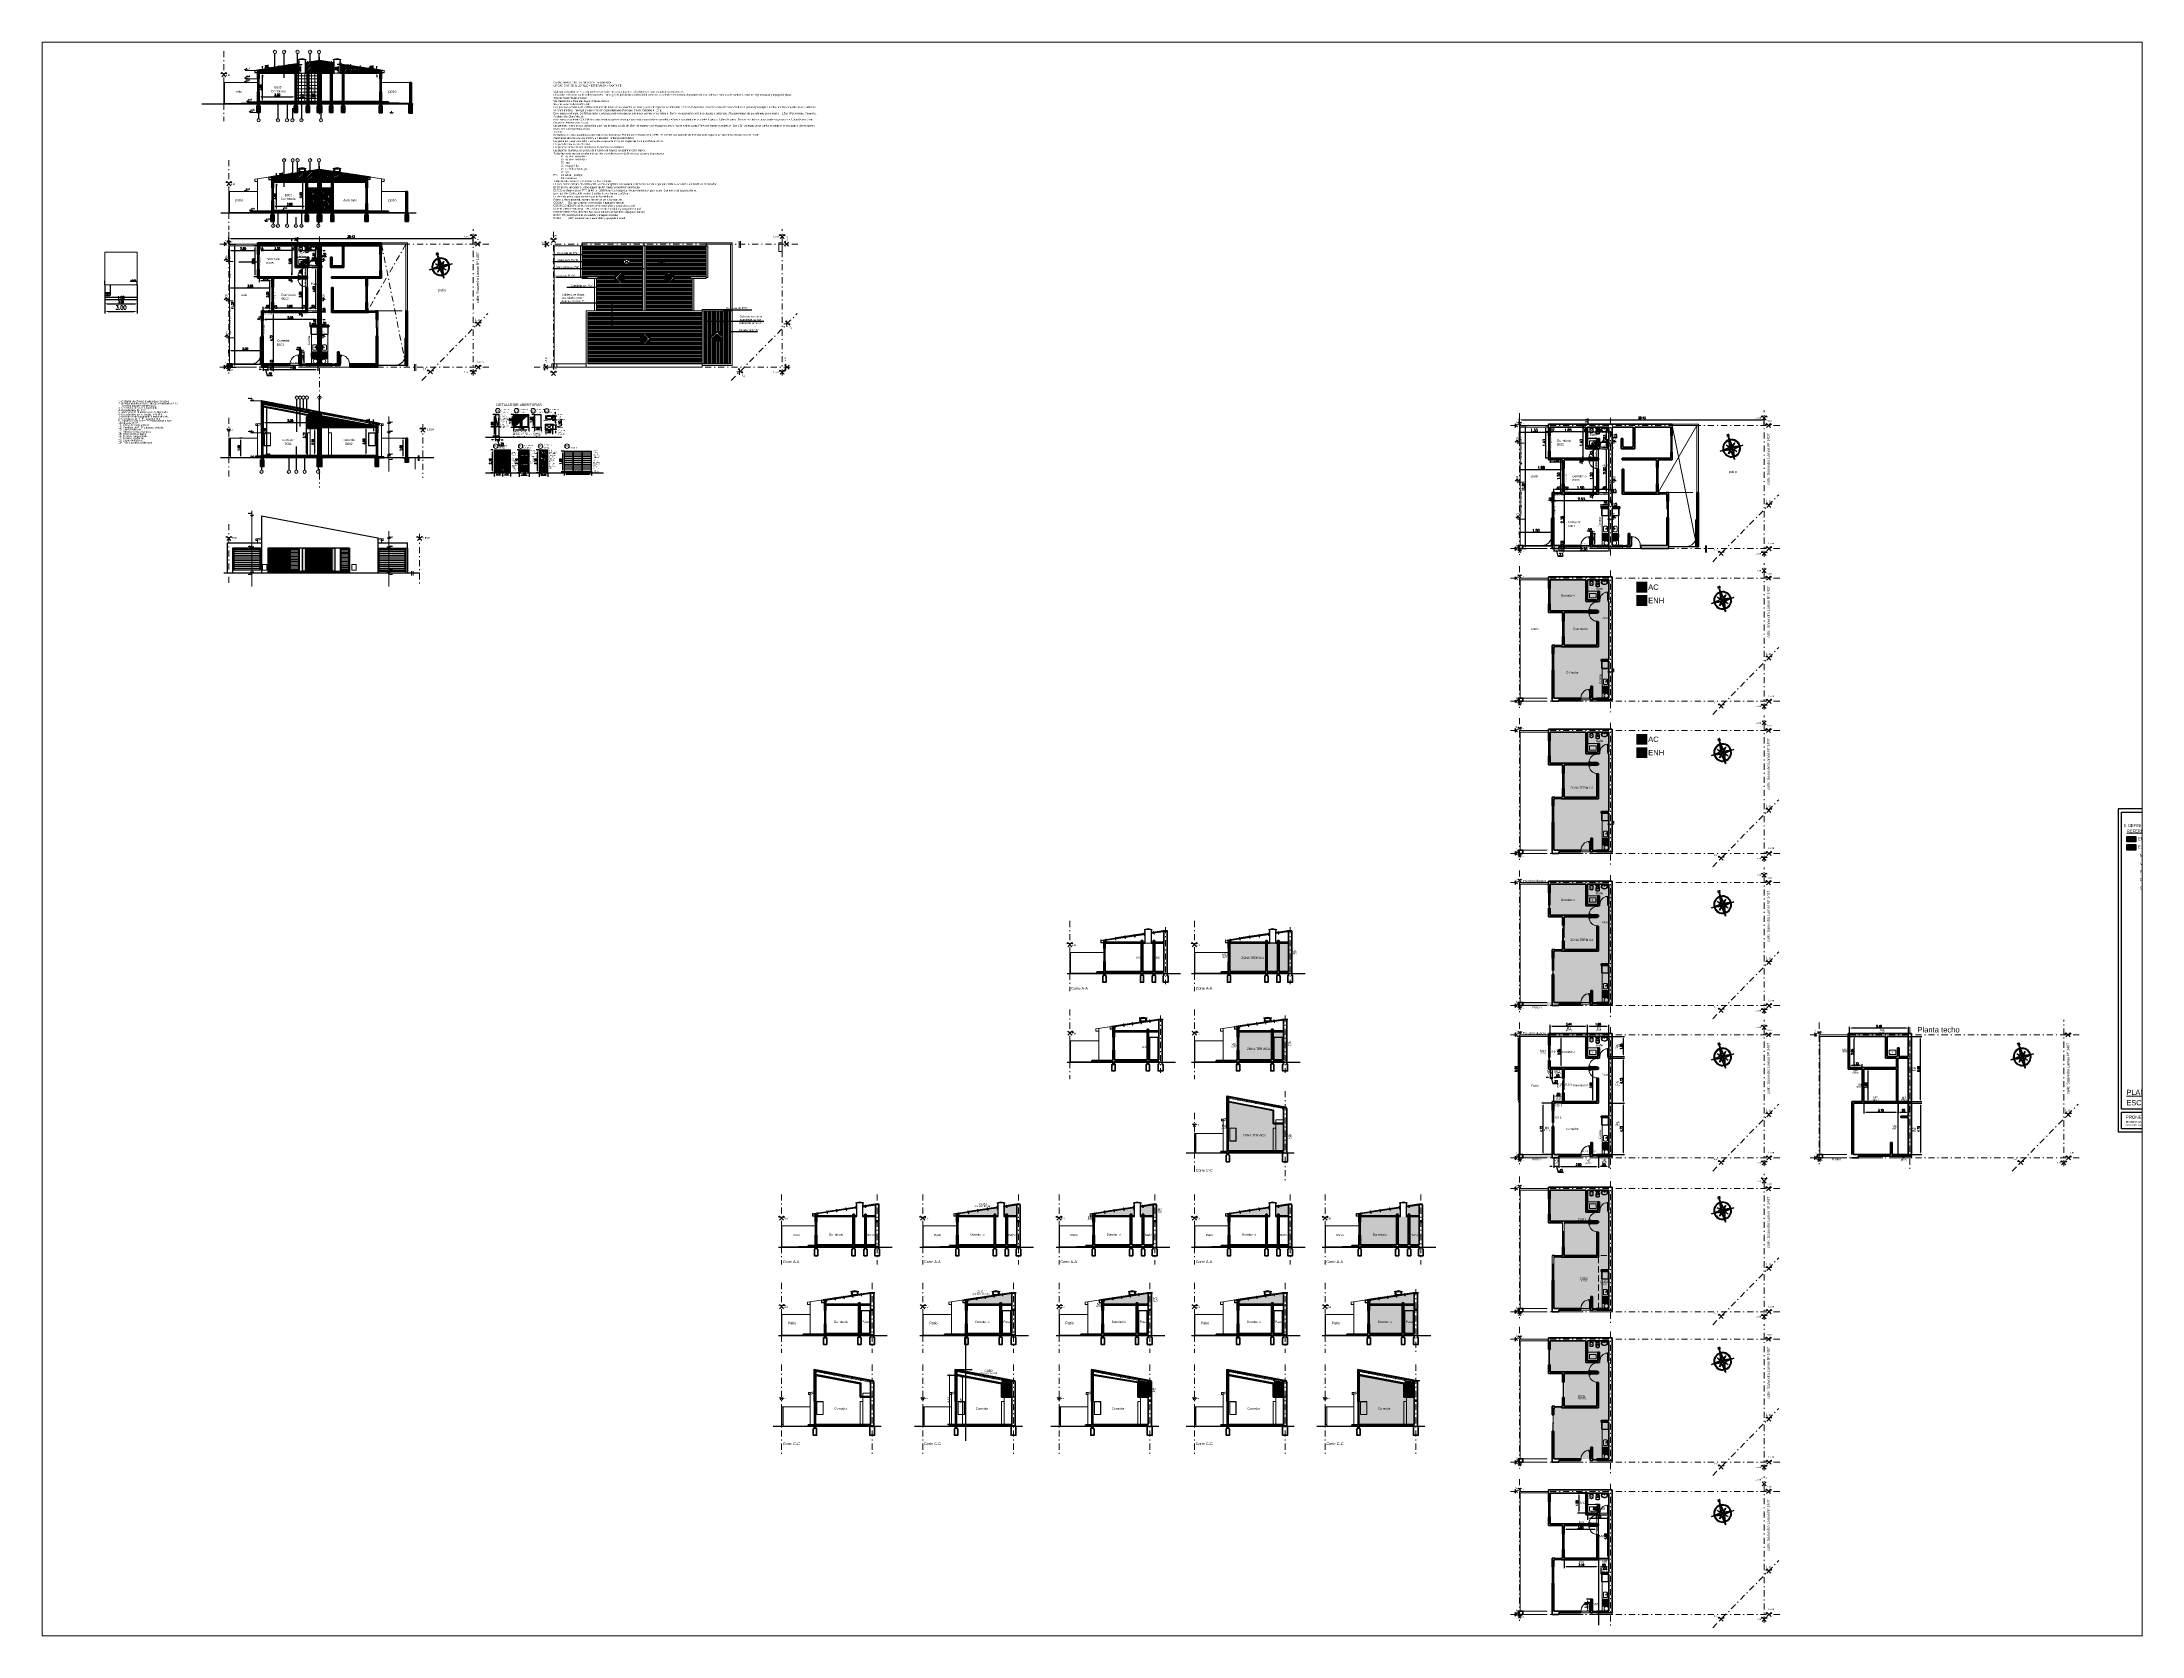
# Paper-space layout 'Layout2' of a CAD drawing. Header units: millimetres. Extents: x 26 to 231, y 20 to 176.
# The model-space entities are those that its viewports show. They can reach past a viewport. Long polylines and large blocks are cut down to what shows.
import ezdxf
from ezdxf.enums import TextEntityAlignment as Align

# ---------------------------------------------------------------- set-up
doc = ezdxf.new("R2010")
doc.units = ezdxf.units.MM
for name, pattern in [('ACAD_ISO10W100', [18, 12, -3, 0, -3]), ('DASHDOT', [25.4, 12.7, -6.35, 0, -6.35]), ('DASHED', [19.05, 12.7, -6.35]), ('DASHED2', [9.525, 6.35, -3.175])]:
    doc.linetypes.add(name, pattern=pattern)
doc.layers.get('Defpoints').update_dxf_attribs({"lineweight": 5})
doc.layers.add('01', color=254, linetype='Continuous')
for name, color, linetype, lineweight in [('02', 51, 'Continuous', 25), ('Aberturas', 239, 'Continuous', 18), ('Artefacctos', 249, 'Continuous', 20), ('Cotas', 8, 'Continuous', 15), ('Detalles', 3, 'Continuous', 15), ('Ejes', 3, 'DASHDOT', 13), ('Elementos internos a la zona térmica', 1, 'Continuous', 15), ('Muros', 6, 'Continuous', 50), ('Muros de la envolvente térmica', 5, 'Continuous', 15), ('Proyecciones', 249, 'DASHED', 0), ('Rayado', 7, 'Continuous', 15), ('Solados de la envolvente térmica', 2, 'Continuous', 15), ('Textos', 3, 'Continuous', 9), ('Vistas', 1, 'Continuous', 20)]:
    doc.layers.add(name, color=color, linetype=linetype, lineweight=lineweight)
for name, color, linetype, lineweight, true_color in [('Ambientes Climatizados', 7, 'Continuous', 15, 0x9fc5e8), ('Ambientes No climatizados', 7, 'Continuous', 15, 0x93c47d), ('Cubiertas de la envolvente térmica', 7, 'Continuous', 15, 0xe69138), ('Espacios No Habitables', 7, 'Continuous', 15, 0xb4a7d6)]:
    doc.layers.add(name, color=color, linetype=linetype, lineweight=lineweight, true_color=true_color)
doc.layers.add('No', color=4, linetype='Continuous', plot=False)
doc.layers.add('No View', color=70, linetype='Continuous', plot=False)
doc.styles.add('ARIAL', font='arial.ttf')
doc.styles.add('cotas', font='romans.shx', dxfattribs={"width": 0.8})
doc.styles.add('ROMANS', font='romans', dxfattribs={"width": 0.8})
doc.styles.get("Standard").update_dxf_attribs({"font": 'arial.ttf'})
doc.styles.add('STYLE1', font='ARIALN.TTF')
doc.linetypes.add('ZIGZAG', pattern='A,0.00254,-5.08,[131,ltypeshp.shx,S=5.08,R=0,X=-5.08,Y=0],-10.16,[131,ltypeshp.shx,S=5.08,R=180,X=5.08,Y=0],-5.08', length=20.32254)
doc.dimstyles.new('Copy of STANDARD', dxfattribs={"dimtxt": 0.13, "dimasz": 0.14, "dimexe": 0.08, "dimexo": 0.02, "dimgap": 0.09, "dimtad": 0, "dimtih": 1, "dimtoh": 1, "dimzin": 0, "dimdsep": 46, "dimtxsty": 'ARIAL', "dimcen": 0.05, "dimadec": 0, "dimazin": 0, "dimtfac": 1, "dimtofl": 0, "dimtmove": 0, "dimatfit": 3, "dimfxl": 1, "dimtolj": 1, "dimtzin": 0, "dimarcsym": 0})
doc.dimstyles.new('Dimension 1.100', dxfattribs={"dimscale": 1.4, "dimtxt": 0.13, "dimasz": 0.06, "dimexe": 0.125, "dimexo": 0.1, "dimgap": 0.02, "dimtad": 1, "dimzin": 1, "dimdsep": 46, "dimtxsty": 'STYLE1', "dimblk": 'A1', "dimcen": 0.25, "dimclrd": 256, "dimclre": 256, "dimclrt": 256, "dimaunit": 1, "dimazin": 0, "dimtfac": 1, "dimtmove": 0, "dimatfit": 3, "dimldrblk": 'A1', "dimfxl": 1, "dimlwd": 5, "dimlwe": -1, "dimarcsym": 0})
doc.dimstyles.new('Esc 1-10', dxfattribs={"dimtxt": 0.02, "dimasz": 0.02, "dimexe": 0.012, "dimexo": 0, "dimgap": 0.008, "dimtad": 1, "dimzin": 4, "dimdsep": 46, "dimtxsty": 'cotas', "dimcen": 2.5, "dimclrd": 7, "dimclre": 7, "dimclrt": 256, "dimaunit": 1, "dimadec": 0, "dimazin": 0, "dimtfac": 1, "dimtmove": 1, "dimatfit": 3, "dimfxl": 1, "dimarcsym": 0})
doc.dimstyles.new('Esc 1-100', dxfattribs={"dimtxt": 0.2, "dimasz": 0.18, "dimexe": 0.12, "dimexo": 0, "dimgap": 0.08, "dimtad": 1, "dimzin": 4, "dimdsep": 46, "dimtxsty": 'cotas', "dimcen": 2.5, "dimclrd": 7, "dimclre": 7, "dimclrt": 256, "dimaunit": 1, "dimadec": 3, "dimazin": 0, "dimtfac": 1, "dimtmove": 1, "dimatfit": 3, "dimfxl": 0.12, "dimarcsym": 0})
doc.dimstyles.new('Esc 1-2', dxfattribs={"dimtxt": 0.004, "dimasz": 0.0035, "dimexe": 0.0016, "dimexo": 0, "dimgap": 0.0018, "dimtad": 1, "dimzin": 4, "dimdsep": 46, "dimtxsty": 'cotas', "dimcen": 0.2, "dimclrd": 7, "dimclre": 7, "dimclrt": 256, "dimadec": 0, "dimazin": 0, "dimtfac": 1, "dimtmove": 1, "dimatfit": 3, "dimfxl": 1, "dimtolj": 1, "dimtzin": 0, "dimarcsym": 0})
doc.dimstyles.new('ESC 1-20', dxfattribs={"dimtxt": 0.04, "dimasz": 0.035, "dimexe": 0.016, "dimexo": 0, "dimgap": 0.018, "dimtad": 1, "dimzin": 4, "dimdsep": 46, "dimtxsty": 'cotas', "dimcen": 0.2, "dimclrd": 7, "dimclre": 7, "dimclrt": 256, "dimadec": 0, "dimazin": 0, "dimtfac": 1, "dimtmove": 1, "dimatfit": 3, "dimfxl": 1, "dimtolj": 1, "dimtzin": 0, "dimarcsym": 0})
doc.dimstyles.new('Esc 1-200', dxfattribs={"dimtxt": 0.38, "dimasz": 0.35, "dimexe": 0.18, "dimexo": 0, "dimgap": 0.18, "dimtad": 1, "dimzin": 4, "dimdsep": 46, "dimtxsty": 'cotas', "dimcen": 2.5, "dimclrd": 7, "dimclre": 7, "dimclrt": 256, "dimaunit": 1, "dimadec": 0, "dimazin": 0, "dimtfac": 1, "dimtmove": 1, "dimatfit": 3, "dimfxl": 1, "dimarcsym": 0})
doc.dimstyles.new('Esc 1-25', dxfattribs={"dimtxt": 0.05, "dimasz": 0.04, "dimexe": 0.03, "dimexo": 0, "dimgap": 0.02, "dimtad": 1, "dimzin": 4, "dimdsep": 46, "dimtxsty": 'cotas', "dimcen": 2.5, "dimclrd": 7, "dimclre": 7, "dimclrt": 256, "dimaunit": 1, "dimadec": 0, "dimazin": 0, "dimtfac": 1, "dimtmove": 1, "dimatfit": 3, "dimfxl": 1, "dimarcsym": 0})
doc.dimstyles.new('Esc 1-5', dxfattribs={"dimtxt": 0.01, "dimasz": 0.008, "dimexe": 0.006, "dimexo": 0, "dimgap": 0.004, "dimtad": 1, "dimzin": 4, "dimdsep": 46, "dimtxsty": 'cotas', "dimcen": 2.5, "dimclrd": 7, "dimclre": 7, "dimclrt": 256, "dimaunit": 1, "dimadec": 0, "dimazin": 0, "dimtfac": 1, "dimtmove": 1, "dimatfit": 3, "dimfxl": 1, "dimarcsym": 0})
doc.dimstyles.new('Esc 1-50', dxfattribs={"dimtxt": 0.25, "dimasz": 0.09, "dimexe": 0.06, "dimexo": 0, "dimgap": 0.04, "dimtad": 1, "dimlfac": 0.5, "dimzin": 4, "dimdsep": 46, "dimtxsty": 'cotas', "dimcen": 2.5, "dimclrd": 7, "dimclre": 7, "dimclrt": 256, "dimaunit": 1, "dimadec": 0, "dimazin": 0, "dimtfac": 1, "dimtmove": 1, "dimatfit": 3, "dimfxl": 0.06, "dimarcsym": 0})
doc.dimstyles.new('replanteo 1-50', dxfattribs={"dimtxt": 0.13, "dimasz": 0.13, "dimexe": 0.06, "dimexo": 0, "dimgap": 0.04, "dimtad": 1, "dimjust": 2, "dimzin": 4, "dimdsep": 46, "dimtxsty": 'cotas', "dimblk": 'OPEN90', "dimcen": 2.5, "dimsd1": 1, "dimclrd": 3, "dimclre": 7, "dimclrt": 256, "dimaunit": 1, "dimadec": 0, "dimazin": 0, "dimtfac": 1, "dimtmove": 1, "dimatfit": 3, "dimfxl": 1, "dimarcsym": 0})
picture_1 = doc.add_image_def('image1.png', size_in_pixel=(356, 237))
pattern_1 = [(45, (2646.102981, 1042.226315), (-0.01414213562, 0.01414213562), [])]
pattern_2 = [(45, (2646.10298, 1042.22631), (1e-17, 0.143684098), [0.3048, -0.1016]), (135, (2646.17482, 1042.29816), (1e-17, 0.143684098), [0.3048, -0.1016])]
pattern_3 = [(45, (2600.070978, 1019.538136), (-0.0212132034, 0.0212132034), [])]
pattern_4 = [(90, (2623.80774, 1321.64051), (-0.127, 0.2794), [1.905, -0.254, 0.635, -0.127]), (90, (2623.74424, 1321.80942), (-0.16891, -0.127), [0.381, -0.04191, 0.762, -0.09525]), (90, (2623.69979, 1321.70401), (-0.08509, 0.6604), [1.016, -0.1778, 0.508, -0.127])]
pattern_5 = [(45, (2600.170978, 1029.568136), (-0.0212132034, 0.0212132034), [])]
pattern_6 = [(45, (2599.070978, 1029.568136), (-0.0212132034, 0.0212132034), [])]
pattern_7 = [(45, (2646.10298, 1042.25631), (-0.070710678, 0.070710678), [])]
pattern_8 = [(45, (2646.10298, 1042.22631), (-0.070710678, 0.070710678), [])]
pattern_9 = [(0, (0, 0), (0, 6.985), [5.08, -1.905]), (90, (0, 0), (-6.985, 4e-16), [5.08, -1.905])]

# ---------------------------------------------------------------- blocks, each defined once
blk = doc.blocks.new('P82i')
at = {"color": 0, "linetype": 'ByBlock'}
for points in [[(0.04, 0.83), (0.01, 0.83, 0.414214), (0, 0.82), (0, 0.74), (0.01, 0.74), (0.02, 0.81), (0.04, 0.81)], [(0.08, 0.83), (0.11, 0.83, -0.414214), (0.12, 0.82), (0.12, 0.74), (0.11, 0.74), (0.1, 0.81), (0.08, 0.81)]]:
    blk.add_lwpolyline(points, format="xyb", dxfattribs=at)
for points in [[(0, 0.07), (0.04, 0.07), (0.04, 0.04), (0.05, 0.04), (0.05, 0.01), (0.04, 0), (0, 0)], [(0.08, 0.89), (0.04, 0.89), (0.04, 0.07), (0.08, 0.07)], [(0.9, 0), (0.86, 0), (0.85, 0.01), (0.85, 0.04), (0.86, 0.04), (0.86, 0.07), (0.9, 0.07)]]:
    blk.add_lwpolyline(points, close=True, dxfattribs=at)
for points in [[(0.04, 0.8), (0.04, 0.8), (0.04, 0.84), (0.04, 0.84)], [(0.08, 0.84), (0.08, 0.84), (0.08, 0.8), (0.08, 0.8)]]:
    blk.add_lwpolyline(points, dxfattribs=at)
blk.add_arc((0.04, 0.07), 0.82, 360, 87.5537, dxfattribs=at)
blk = doc.blocks.new('Bidet')
at = {"color": 0, "linetype": 'ByBlock'}
blk.add_lwpolyline([(0.1, 0.63, -0.262722), (0.18, 0.5, -0.061431), (0.17, 0.27, -0.073837), (0.14, 0.18, -0.02136), (0.11, 0.12, -0.217458), (0.05, 0.07, -0.067695), (0, 0.07, -0.067639), (-0.05, 0.07, -0.190009), (-0.11, 0.12, -0.02136), (-0.14, 0.18, -0.069685), (-0.17, 0.27, -0.061431), (-0.18, 0.5, -0.262722), (-0.1, 0.63, -0.09682), (0, 0.65, -0.096471), (0.1, 0.63)], format="xyb", close=True, dxfattribs=at)
for points in [[(-0.13, 0.29, -0.084724), (-0.13, 0.53, -0.252864), (-0.09, 0.59, -0.103412), (0, 0.61, -0.103412)], [(0, 0.23, -0.087783), (-0.11, 0.26, -0.148188), (-0.13, 0.29, -0.09678)], [(0.13, 0.29, 0.084724), (0.13, 0.53, 0.252864), (0.09, 0.59, 0.103412), (0, 0.61, 0.103412)], [(0, 0.23, 0.087783), (0.11, 0.26, 0.148188), (0.13, 0.29, 0.09678)]]:
    blk.add_lwpolyline(points, format="xyb", dxfattribs=at)
for centre, radius in [((-0.06, 0.14), 0.0166), ((0, 0.43), 0.0166), ((0, 0.25), 0.0171), ((0, 0.12), 0.0166), ((0.06, 0.14), 0.0166)]:
    blk.add_circle(centre, radius, dxfattribs=at)
blk = doc.blocks.new('Inodoro')
at = {"color": 0, "linetype": 'ByBlock'}
blk.add_lwpolyline([(0, 0.58, 0.193023), (-0.14, 0.54, 0.145572), (-0.17, 0.46, 0.077711), (-0.17, 0.26, 0.087544), (-0.13, 0.16, 0.055228), (-0.06, 0.09, 0.090627), (0, 0.07, 0.091051), (0.07, 0.09, 0.055228), (0.13, 0.16, 0.087544), (0.17, 0.26, 0.077711), (0.17, 0.46, 0.145572), (0.14, 0.54, 0.193023), (0, 0.58, 61.25604)], format="xyb", close=True, dxfattribs=at)
for points in [[(-0.01, 0.54), (-0.03, 0.53, 0.028747), (-0.06, 0.53, 0.052421), (-0.08, 0.52, 0.050041), (-0.09, 0.51, 0.040538), (-0.11, 0.49, 0.036304), (-0.12, 0.47, 0.08346), (-0.13, 0.46, 0.024812), (-0.13, 0.45, 0.009631), (-0.13, 0.42, 0.014344), (-0.13, 0.41, 0.009208), (-0.13, 0.4)], [(-0.01, 0.26), (-0.03, 0.26, -0.028747), (-0.06, 0.27, -0.052421), (-0.08, 0.27, -0.050041), (-0.09, 0.28, -0.040538), (-0.11, 0.3, -0.036304), (-0.12, 0.33, -0.08346), (-0.13, 0.34, -0.024812), (-0.13, 0.35, -0.009631), (-0.13, 0.37, -0.014344), (-0.13, 0.38, -0.009208), (-0.13, 0.4)], [(0.01, 0.54), (0.03, 0.53, -0.028747), (0.06, 0.53, -0.052421), (0.08, 0.52, -0.050041), (0.09, 0.51, -0.040538), (0.11, 0.49, -0.036304), (0.12, 0.47, -0.08346), (0.13, 0.46, -0.024812), (0.13, 0.45, -0.009631), (0.13, 0.42, -0.014344), (0.13, 0.41, -0.009208), (0.13, 0.4)], [(0.01, 0.26), (0.03, 0.26, 0.028747), (0.06, 0.27, 0.052421), (0.08, 0.27, 0.050041), (0.09, 0.28, 0.040538), (0.11, 0.3, 0.036304), (0.12, 0.33, 0.08346), (0.13, 0.34, 0.024812), (0.13, 0.35, 0.009631), (0.13, 0.37, 0.014344), (0.13, 0.38, 0.009208), (0.13, 0.4)]]:
    blk.add_lwpolyline(points, format="xyb", dxfattribs=at)
for points in [[(-0.01, 0.54), (0, 0.54)], [(-0.01, 0.26), (0, 0.26)], [(0.01, 0.54), (0, 0.54)], [(0.01, 0.26), (0, 0.26)]]:
    blk.add_lwpolyline(points, dxfattribs=at)
for centre, radius in [((-0.06, 0.15), 0.0141), ((0, 0.31), 0.0535), ((0.06, 0.15), 0.0141)]:
    blk.add_circle(centre, radius, dxfattribs=at)
at = {"color": 0, "linetype": 'ByBlock', "style": 'ROMANS', "flags": 1}
blk.add_attdef('NOMENCLATURA', text='', height=0.08, dxfattribs=at).set_placement((0.02, 0.44), align=Align.MIDDLE)
blk = doc.blocks.new('Lav1')
at = {"color": 0, "linetype": 'ByBlock'}
for p, q in [((-0.1, 0), (-0.1, -0.09)), ((0.1, 0), (0.1, -0.09)), ((-0.15, -0.04), (-0.05, -0.04)), ((-0.05, -0.14), (0.05, -0.14)), ((0, -0.09), (0, -0.19)), ((0.05, -0.04), (0.15, -0.04))]:
    blk.add_line(p, q, dxfattribs=at)
for points in [[(0.27, 0, -0.093113), (0.31, -0.22, -0.130379), (0.29, -0.31, -0.106492), (0.22, -0.38, -0.084146), (0.12, -0.43, -0.073141), (0, -0.45, -0.073141), (-0.12, -0.43, -0.084146), (-0.22, -0.38, -0.106492), (-0.29, -0.31, -0.130379), (-0.31, -0.22, -0.093113), (-0.27, 0)], [(-0.27, -0.22, -0.165741), (-0.25, -0.18, -0.105633), (-0.19, -0.12, -0.068595), (-0.11, -0.09, -0.054776), (0, -0.08, -0.054776), (0.11, -0.09, -0.068595), (0.19, -0.12, -0.105633), (0.25, -0.18, -0.165741), (0.27, -0.22, -0.130379), (0.25, -0.29, -0.106492), (0.2, -0.35, -0.084146), (0.11, -0.39, -0.073141), (0, -0.41, -0.073141), (-0.11, -0.39, -0.084146), (-0.2, -0.35, -0.106492), (-0.25, -0.29, -0.130379)]]:
    blk.add_lwpolyline(points, format="xyb", close=True, dxfattribs=at)
for centre, radius in [((-0.1, -0.04), 0.03), ((0, -0.14), 0.028), ((0, -0.14), 0.014), ((0.1, -0.04), 0.03)]:
    blk.add_circle(centre, radius, dxfattribs=at)
blk = doc.blocks.new('*D42')
at = {"layer": 'Cotas', "color": 7, "lineweight": -2, "transparency": 16777216}
for p, q in [((2778.08, 1943.69), (2778.83, 1943.69)), ((2778.71, 1943.51), (2778.71, 1941.02)), ((2778.08, 1940.84), (2778.83, 1940.84))]:
    blk.add_line(p, q, dxfattribs=at)
at = {"layer": 'Cotas', "color": 7, "transparency": 16777216}
for points in [[(2778.68, 1943.51), (2778.74, 1943.51), (2778.71, 1943.69)], [(2778.68, 1941.02), (2778.74, 1941.02), (2778.71, 1940.84)]]:
    blk.add_solid(points, dxfattribs=at)
at = {"layer": 'Defpoints', "color": 0, "transparency": 16777216}
for p in [(2778.08, 1943.69), (2778.08, 1940.84), (2778.71, 1940.84)]:
    blk.add_point(p, dxfattribs=at)
at = {"layer": 'Cotas', "transparency": 16777216, "insert": (2778.53, 1942.26), "char_height": 0.2, "attachment_point": 5, "rotation": 90, "style": 'cotas'}
blk.add_mtext('2.85', dxfattribs=at)
blk = doc.blocks.new('*D43')
at = {"layer": 'Cotas', "color": 7, "lineweight": -2, "transparency": 16777216}
for p, q in [((2779.42, 1940.69), (2779.78, 1940.69)), ((2779.66, 1940.51), (2779.66, 1937.87)), ((2779.52, 1937.69), (2779.78, 1937.69))]:
    blk.add_line(p, q, dxfattribs=at)
at = {"layer": 'Cotas', "color": 7, "transparency": 16777216}
for points in [[(2779.63, 1940.51), (2779.69, 1940.51), (2779.66, 1940.69)], [(2779.63, 1937.87), (2779.69, 1937.87), (2779.66, 1937.69)]]:
    blk.add_solid(points, dxfattribs=at)
at = {"layer": 'Defpoints', "color": 0, "transparency": 16777216}
for p in [(2779.42, 1940.69), (2779.52, 1937.69), (2779.66, 1937.69)]:
    blk.add_point(p, dxfattribs=at)
at = {"layer": 'Cotas', "transparency": 16777216, "insert": (2779.48, 1939.19), "char_height": 0.2, "attachment_point": 5, "rotation": 90, "style": 'cotas'}
blk.add_mtext('3.00', dxfattribs=at)
blk = doc.blocks.new('*D44')
at = {"layer": 'Cotas', "color": 7, "lineweight": -2, "transparency": 16777216}
for p, q in [((2777, 1938.47), (2777, 1937.82)), ((2779.82, 1937.94), (2777.18, 1937.94)), ((2780, 1938), (2780, 1937.82))]:
    blk.add_line(p, q, dxfattribs=at)
at = {"layer": 'Cotas', "color": 7, "transparency": 16777216}
for points in [[(2777.18, 1937.97), (2777.18, 1937.91), (2777, 1937.94)], [(2779.82, 1937.97), (2779.82, 1937.91), (2780, 1937.94)]]:
    blk.add_solid(points, dxfattribs=at)
at = {"layer": 'Defpoints', "color": 0, "transparency": 16777216}
for p in [(2777, 1938.47), (2777, 1937.94), (2780, 1938)]:
    blk.add_point(p, dxfattribs=at)
at = {"layer": 'Cotas', "transparency": 16777216, "insert": (2778.5, 1938.12), "char_height": 0.2, "attachment_point": 5, "style": 'cotas'}
blk.add_mtext('3.00', dxfattribs=at)
blk = doc.blocks.new('*D132')
at = {"layer": 'Cotas', "color": 7, "lineweight": -2, "transparency": 16777216}
for p, q in [((2779.51, 1941.69), (2779.78, 1941.69)), ((2779.51, 1940.84), (2779.78, 1940.84)), ((2779.66, 1941.51), (2779.66, 1941.02))]:
    blk.add_line(p, q, dxfattribs=at)
at = {"layer": 'Cotas', "color": 7, "transparency": 16777216}
for points in [[(2779.63, 1941.51), (2779.69, 1941.51), (2779.66, 1941.69)], [(2779.63, 1941.02), (2779.69, 1941.02), (2779.66, 1940.84)]]:
    blk.add_solid(points, dxfattribs=at)
at = {"layer": 'Defpoints', "color": 0, "transparency": 16777216}
for p in [(2779.51, 1941.69), (2779.51, 1940.84), (2779.66, 1940.84)]:
    blk.add_point(p, dxfattribs=at)
at = {"layer": 'Cotas', "transparency": 16777216, "insert": (2779.48, 1941.26), "char_height": 0.2, "attachment_point": 5, "rotation": 90, "style": 'cotas'}
blk.add_mtext('.85', dxfattribs=at)
blk = doc.blocks.new('*D45')
at = {"layer": 'Cotas', "color": 7, "lineweight": -2, "transparency": 16777216}
for p, q in [((2780.15, 1937.92), (2780.15, 1938.06)), ((2780.92, 1937.94), (2780.33, 1937.94)), ((2781.1, 1937.92), (2781.1, 1938.06))]:
    blk.add_line(p, q, dxfattribs=at)
at = {"layer": 'Cotas', "color": 7, "transparency": 16777216}
for points in [[(2780.33, 1937.97), (2780.33, 1937.91), (2780.15, 1937.94)], [(2780.92, 1937.97), (2780.92, 1937.91), (2781.1, 1937.94)]]:
    blk.add_solid(points, dxfattribs=at)
at = {"layer": 'Defpoints', "color": 0, "transparency": 16777216}
for p in [(2780.15, 1937.94), (2780.15, 1937.92), (2781.1, 1937.92)]:
    blk.add_point(p, dxfattribs=at)
at = {"layer": 'Cotas', "transparency": 16777216, "insert": (2780.62, 1938.12), "char_height": 0.2, "attachment_point": 5, "style": 'cotas'}
blk.add_mtext('.95', dxfattribs=at)
blk = doc.blocks.new('*D46')
at = {"layer": 'Cotas', "color": 7, "lineweight": -2, "transparency": 16777216}
for p, q in [((2776.05, 1937.06), (2776.05, 1936.79)), ((2780.92, 1936.91), (2776.23, 1936.91)), ((2781.1, 1937.53), (2781.1, 1936.79))]:
    blk.add_line(p, q, dxfattribs=at)
at = {"layer": 'Cotas', "color": 7, "transparency": 16777216}
for points in [[(2776.23, 1936.94), (2776.23, 1936.88), (2776.05, 1936.91)], [(2780.92, 1936.94), (2780.92, 1936.88), (2781.1, 1936.91)]]:
    blk.add_solid(points, dxfattribs=at)
at = {"layer": 'Defpoints', "color": 0, "transparency": 16777216}
for p in [(2776.05, 1937.06), (2776.05, 1936.91), (2781.1, 1937.53)]:
    blk.add_point(p, dxfattribs=at)
at = {"layer": 'Cotas', "transparency": 16777216, "insert": (2778.57, 1937.09), "char_height": 0.2, "attachment_point": 5, "style": 'cotas'}
blk.add_mtext('5.05', dxfattribs=at)
blk = doc.blocks.new('*D47')
at = {"layer": 'Cotas', "color": 7, "lineweight": -2, "transparency": 16777216}
for p, q in [((2776.76, 1937.54), (2777.11, 1937.54)), ((2776.99, 1937.36), (2776.99, 1933)), ((2776.05, 1932.82), (2777.11, 1932.82))]:
    blk.add_line(p, q, dxfattribs=at)
at = {"layer": 'Cotas', "color": 7, "transparency": 16777216}
for points in [[(2776.96, 1937.36), (2777.02, 1937.36), (2776.99, 1937.54)], [(2776.96, 1933), (2777.02, 1933), (2776.99, 1932.82)]]:
    blk.add_solid(points, dxfattribs=at)
at = {"layer": 'Defpoints', "color": 0, "transparency": 16777216}
for p in [(2776.76, 1937.54), (2776.05, 1932.82), (2776.99, 1932.82)]:
    blk.add_point(p, dxfattribs=at)
at = {"layer": 'Cotas', "transparency": 16777216, "insert": (2776.81, 1935.18), "char_height": 0.2, "attachment_point": 5, "rotation": 90, "style": 'cotas'}
blk.add_mtext('4.72', dxfattribs=at)
blk = doc.blocks.new('*D133')
at = {"layer": 'Cotas', "color": 7, "lineweight": -2, "transparency": 16777216}
for p, q in [((2779.15, 1943.69), (2779.15, 1943.13)), ((2779.33, 1943.25), (2780.92, 1943.25)), ((2781.1, 1943.69), (2781.1, 1943.13))]:
    blk.add_line(p, q, dxfattribs=at)
at = {"layer": 'Cotas', "color": 7, "transparency": 16777216}
for points in [[(2779.33, 1943.28), (2779.33, 1943.22), (2779.15, 1943.25)], [(2780.92, 1943.28), (2780.92, 1943.22), (2781.1, 1943.25)]]:
    blk.add_solid(points, dxfattribs=at)
at = {"layer": 'Defpoints', "color": 0, "transparency": 16777216}
for p in [(2779.15, 1943.69), (2781.1, 1943.69), (2781.1, 1943.25)]:
    blk.add_point(p, dxfattribs=at)
at = {"layer": 'Cotas', "transparency": 16777216, "insert": (2780.12, 1943.43), "char_height": 0.2, "attachment_point": 5, "style": 'cotas'}
blk.add_mtext('1.95', dxfattribs=at)
blk = doc.blocks.new('*D48')
at = {"layer": 'Cotas', "color": 7, "lineweight": -2, "transparency": 16777216}
for p, q in [((2775.55, 1940.69), (2776.77, 1940.69)), ((2776.65, 1940.51), (2776.65, 1937.87)), ((2776.85, 1937.69), (2776.53, 1937.69))]:
    blk.add_line(p, q, dxfattribs=at)
at = {"layer": 'Cotas', "color": 7, "transparency": 16777216}
for points in [[(2776.62, 1940.51), (2776.68, 1940.51), (2776.65, 1940.69)], [(2776.62, 1937.87), (2776.68, 1937.87), (2776.65, 1937.69)]]:
    blk.add_solid(points, dxfattribs=at)
at = {"layer": 'Defpoints', "color": 0, "transparency": 16777216}
for p in [(2775.55, 1940.69), (2776.65, 1937.69), (2776.85, 1937.69)]:
    blk.add_point(p, dxfattribs=at)
at = {"layer": 'Cotas', "transparency": 16777216, "insert": (2776.47, 1939.19), "char_height": 0.2, "attachment_point": 5, "rotation": 90, "style": 'cotas'}
blk.add_mtext('3.00', dxfattribs=at)
blk = doc.blocks.new('*D49')
at = {"layer": 'Cotas', "color": 7, "lineweight": -2, "transparency": 16777216}
for p, q in [((2775.7, 1943.37), (2775.7, 1943.13)), ((2778.82, 1943.25), (2775.88, 1943.25)), ((2779, 1943.37), (2779, 1943.13))]:
    blk.add_line(p, q, dxfattribs=at)
at = {"layer": 'Cotas', "color": 7, "transparency": 16777216}
for points in [[(2775.88, 1943.28), (2775.88, 1943.22), (2775.7, 1943.25)], [(2778.82, 1943.28), (2778.82, 1943.22), (2779, 1943.25)]]:
    blk.add_solid(points, dxfattribs=at)
at = {"layer": 'Defpoints', "color": 0, "transparency": 16777216}
for p in [(2775.7, 1943.37), (2775.7, 1943.25), (2779, 1943.37)]:
    blk.add_point(p, dxfattribs=at)
at = {"layer": 'Cotas', "transparency": 16777216, "insert": (2777.35, 1943.43), "char_height": 0.2, "attachment_point": 5, "style": 'cotas'}
blk.add_mtext('3.30', dxfattribs=at)
blk = doc.blocks.new('*D134')
at = {"layer": 'Cotas', "color": 7, "lineweight": -2, "transparency": 16777216}
for p, q in [((2779.15, 1941.84), (2779.15, 1942.11)), ((2779.33, 1941.99), (2779.92, 1941.99)), ((2780.1, 1941.84), (2780.1, 1942.11))]:
    blk.add_line(p, q, dxfattribs=at)
at = {"layer": 'Cotas', "color": 7, "transparency": 16777216}
for points in [[(2779.33, 1942.02), (2779.33, 1941.96), (2779.15, 1941.99)], [(2779.92, 1942.02), (2779.92, 1941.96), (2780.1, 1941.99)]]:
    blk.add_solid(points, dxfattribs=at)
at = {"layer": 'Defpoints', "color": 0, "transparency": 16777216}
for p in [(2779.15, 1941.84), (2780.1, 1941.99), (2780.1, 1941.84)]:
    blk.add_point(p, dxfattribs=at)
at = {"layer": 'Cotas', "transparency": 16777216, "insert": (2779.62, 1942.17), "char_height": 0.2, "attachment_point": 5, "style": 'cotas'}
blk.add_mtext('.95', dxfattribs=at)
blk = doc.blocks.new('*D135')
at = {"layer": 'Cotas', "color": 7, "lineweight": -2, "transparency": 16777216}
for p, q in [((2772.9, 1943.84), (2772.9, 1944.48)), ((2773.08, 1944.36), (2795.22, 1944.36)), ((2795.4, 1943.84), (2795.4, 1944.48))]:
    blk.add_line(p, q, dxfattribs=at)
at = {"layer": 'Cotas', "color": 7, "transparency": 16777216}
for points in [[(2773.08, 1944.39), (2773.08, 1944.33), (2772.9, 1944.36)], [(2795.22, 1944.39), (2795.22, 1944.33), (2795.4, 1944.36)]]:
    blk.add_solid(points, dxfattribs=at)
at = {"layer": 'Defpoints', "color": 0, "transparency": 16777216}
for p in [(2795.4, 1944.36), (2772.9, 1943.84), (2795.4, 1943.84)]:
    blk.add_point(p, dxfattribs=at)
at = {"layer": 'Cotas', "transparency": 16777216, "insert": (2784.15, 1944.54), "char_height": 0.2, "attachment_point": 5, "style": 'cotas'}
blk.add_mtext('38.43', dxfattribs=at)
blk = doc.blocks.new('*D50')
at = {"layer": 'Cotas', "color": 7, "lineweight": -2, "transparency": 16777216}
for p, q in [((2772.9, 1943.84), (2773.54, 1943.84)), ((2773.42, 1943.66), (2773.42, 1932.7)), ((2772.9, 1932.52), (2773.54, 1932.52))]:
    blk.add_line(p, q, dxfattribs=at)
at = {"layer": 'Cotas', "color": 7, "transparency": 16777216}
for points in [[(2773.39, 1943.66), (2773.45, 1943.66), (2773.42, 1943.84)], [(2773.39, 1932.7), (2773.45, 1932.7), (2773.42, 1932.52)]]:
    blk.add_solid(points, dxfattribs=at)
at = {"layer": 'Defpoints', "color": 0, "transparency": 16777216}
for p in [(2772.9, 1943.84), (2772.9, 1932.52), (2773.42, 1932.52)]:
    blk.add_point(p, dxfattribs=at)
at = {"layer": 'Cotas', "transparency": 16777216, "insert": (2773.24, 1938.18), "char_height": 0.2, "attachment_point": 5, "rotation": 90, "style": 'cotas'}
blk.add_mtext('11.32', dxfattribs=at)
blk = doc.blocks.new('*D136')
at = {"layer": 'Cotas', "color": 7, "lineweight": -2, "transparency": 16777216}
for p, q in [((2772.9, 1942.48), (2772.9, 1943.37)), ((2773.08, 1943.25), (2775.37, 1943.25)), ((2775.55, 1943.43), (2775.55, 1943.13))]:
    blk.add_line(p, q, dxfattribs=at)
at = {"layer": 'Cotas', "color": 7, "transparency": 16777216}
for points in [[(2773.08, 1943.28), (2773.08, 1943.22), (2772.9, 1943.25)], [(2775.37, 1943.28), (2775.37, 1943.22), (2775.55, 1943.25)]]:
    blk.add_solid(points, dxfattribs=at)
at = {"layer": 'Defpoints', "color": 0, "transparency": 16777216}
for p in [(2772.9, 1942.48), (2775.55, 1943.43), (2775.55, 1943.25)]:
    blk.add_point(p, dxfattribs=at)
at = {"layer": 'Cotas', "transparency": 16777216, "insert": (2774.22, 1943.43), "char_height": 0.2, "attachment_point": 5, "style": 'cotas'}
blk.add_mtext('2.65', dxfattribs=at)
blk = doc.blocks.new('*D137')
at = {"layer": 'Cotas', "color": 7, "lineweight": -2, "transparency": 16777216}
for p, q in [((2775.37, 1943.25), (2775.19, 1943.25)), ((2775.55, 1943.07), (2775.55, 1943.37)), ((2775.7, 1943.25), (2775.55, 1943.25)), ((2775.7, 1943.06), (2775.7, 1943.37)), ((2775.88, 1943.25), (2776.06, 1943.25))]:
    blk.add_line(p, q, dxfattribs=at)
at = {"layer": 'Cotas', "color": 7, "transparency": 16777216}
for points in [[(2775.37, 1943.28), (2775.37, 1943.22), (2775.55, 1943.25)], [(2775.88, 1943.28), (2775.88, 1943.22), (2775.7, 1943.25)]]:
    blk.add_solid(points, dxfattribs=at)
at = {"layer": 'Defpoints', "color": 0, "transparency": 16777216}
for p in [(2775.55, 1943.25), (2775.55, 1943.07), (2775.7, 1943.06)]:
    blk.add_point(p, dxfattribs=at)
at = {"layer": 'Cotas', "transparency": 16777216, "insert": (2775.88, 1943.43), "char_height": 0.2, "attachment_point": 5, "style": 'cotas'}
blk.add_mtext('.15', dxfattribs=at)
blk = doc.blocks.new('*D51')
at = {"layer": 'Cotas', "color": 7, "lineweight": -2, "transparency": 16777216}
for p, q in [((2780.66, 1943.69), (2781.02, 1943.69)), ((2780.9, 1942.02), (2780.9, 1943.51)), ((2780.52, 1941.84), (2781.02, 1941.84))]:
    blk.add_line(p, q, dxfattribs=at)
at = {"layer": 'Cotas', "color": 7, "transparency": 16777216}
for points in [[(2780.87, 1943.51), (2780.93, 1943.51), (2780.9, 1943.69)], [(2780.87, 1942.02), (2780.93, 1942.02), (2780.9, 1941.84)]]:
    blk.add_solid(points, dxfattribs=at)
at = {"layer": 'Defpoints', "color": 0, "transparency": 16777216}
for p in [(2780.66, 1943.69), (2780.9, 1943.69), (2780.52, 1941.84)]:
    blk.add_point(p, dxfattribs=at)
at = {"layer": 'Cotas', "transparency": 16777216, "insert": (2780.72, 1942.76), "char_height": 0.2, "attachment_point": 5, "rotation": 90, "style": 'cotas'}
blk.add_mtext('1.85', dxfattribs=at)
blk = doc.blocks.new('*D52')
at = {"layer": 'Cotas', "color": 7, "lineweight": -2, "transparency": 16777216}
for p, q in [((2779.82, 1937.94), (2779.64, 1937.94)), ((2780, 1937.69), (2780, 1938.06)), ((2780, 1937.94), (2780.15, 1937.94)), ((2780.15, 1937.6), (2780.15, 1938.06)), ((2780.33, 1937.94), (2780.51, 1937.94))]:
    blk.add_line(p, q, dxfattribs=at)
at = {"layer": 'Cotas', "color": 7, "transparency": 16777216}
for points in [[(2779.82, 1937.97), (2779.82, 1937.91), (2780, 1937.94)], [(2780.33, 1937.97), (2780.33, 1937.91), (2780.15, 1937.94)]]:
    blk.add_solid(points, dxfattribs=at)
at = {"layer": 'Defpoints', "color": 0, "transparency": 16777216}
for p in [(2780, 1937.69), (2780.15, 1937.94), (2780.15, 1937.6)]:
    blk.add_point(p, dxfattribs=at)
at = {"layer": 'Cotas', "transparency": 16777216, "insert": (2779.82, 1938.12), "char_height": 0.2, "attachment_point": 5, "style": 'cotas'}
blk.add_mtext('.15', dxfattribs=at)
blk = doc.blocks.new('*D138')
at = {"layer": 'Cotas', "color": 7, "lineweight": -2, "transparency": 16777216}
for p, q in [((2785.44, 1926.98), (2785.63, 1926.98)), ((2785.51, 1926.8), (2785.51, 1924.56)), ((2785.44, 1924.38), (2785.63, 1924.38))]:
    blk.add_line(p, q, dxfattribs=at)
at = {"layer": 'Cotas', "color": 7, "transparency": 16777216}
for points in [[(2785.48, 1926.8), (2785.54, 1926.8), (2785.51, 1926.98)], [(2785.48, 1924.56), (2785.54, 1924.56), (2785.51, 1924.38)]]:
    blk.add_solid(points, dxfattribs=at)
at = {"layer": 'Defpoints', "color": 0, "transparency": 16777216}
for p in [(2785.44, 1926.98), (2785.44, 1924.38), (2785.51, 1924.38)]:
    blk.add_point(p, dxfattribs=at)
at = {"layer": 'Cotas', "transparency": 16777216, "insert": (2785.33, 1925.68), "char_height": 0.2, "attachment_point": 5, "rotation": 90, "style": 'cotas'}
blk.add_mtext('2.60', dxfattribs=at)
blk = doc.blocks.new('*D139')
at = {"layer": 'Cotas', "color": 7, "lineweight": -2, "transparency": 16777216}
for p, q in [((2788.89, 1925.98), (2789.05, 1925.98)), ((2788.93, 1925.8), (2788.93, 1924.36)), ((2788.89, 1924.18), (2789.05, 1924.18))]:
    blk.add_line(p, q, dxfattribs=at)
at = {"layer": 'Cotas', "color": 7, "transparency": 16777216}
for points in [[(2788.9, 1925.8), (2788.96, 1925.8), (2788.93, 1925.98)], [(2788.9, 1924.36), (2788.96, 1924.36), (2788.93, 1924.18)]]:
    blk.add_solid(points, dxfattribs=at)
at = {"layer": 'Defpoints', "color": 0, "transparency": 16777216}
for p in [(2788.89, 1925.98), (2788.89, 1924.18), (2788.93, 1924.18)]:
    blk.add_point(p, dxfattribs=at)
at = {"layer": 'Cotas', "transparency": 16777216, "insert": (2788.75, 1925.08), "char_height": 0.2, "attachment_point": 5, "rotation": 90, "style": 'cotas'}
blk.add_mtext('1.80', dxfattribs=at)
blk = doc.blocks.new('*X6')
at = {"color": 0}
for p, q in [((-62, 8), (27, 8)), ((-62, 5), (29, 5)), ((-61, 12), (22, 12)), ((-61, 10), (24, 10)), ((-60, 15), (19, 15)), ((-59, 20), (14, 20)), ((-59, 18), (17, 18)), ((-58, 22), (12, 22)), ((-57, 25), (9, 25)), ((-56, 28), (7, 28)), ((-54, 30), (4, 30)), ((-53, 32), (2, 32)), ((-51, 35), (-1, 35)), ((-49, 38), (-3, 38)), ((-47, 40), (-6, 40)), ((-45, 42), (-8, 42)), ((-43, 45), (-11, 45)), ((-40, 48), (-13, 48)), ((-37, 50), (-16, 50)), ((-33, 52), (-18, 52)), ((-29, 55), (-21, 55))]:
    blk.add_line(p, q, dxfattribs=at)
blk = doc.blocks.new('*X7')
at = {"color": 0}
for p, q in [((-62, -5), (29, -5)), ((-62, -8), (27, -8)), ((-61, -10), (24, -10)), ((-61, -12), (22, -12)), ((-60, -15), (19, -15)), ((-59, -18), (17, -18)), ((-59, -20), (14, -20)), ((-58, -22), (12, -22)), ((-57, -25), (9, -25)), ((-56, -28), (7, -28)), ((-54, -30), (4, -30)), ((-53, -32), (2, -32)), ((-51, -35), (-1, -35)), ((-49, -38), (-3, -38)), ((-47, -40), (-6, -40)), ((-45, -42), (-8, -42)), ((-43, -45), (-11, -45)), ((-40, -48), (-13, -48)), ((-37, -50), (-16, -50)), ((-33, -52), (-18, -52)), ((-29, -55), (-21, -55))]:
    blk.add_line(p, q, dxfattribs=at)
blk = doc.blocks.new('*X9')
at = {"color": 0}
for p, q in [((2, 60), (16, 60)), ((5, 58), (23, 58)), ((7, 55), (29, 55)), ((10, 52), (33, 52)), ((12, 50), (37, 50)), ((15, 48), (40, 48)), ((17, 45), (43, 45)), ((20, 42), (45, 42)), ((22, 40), (47, 40)), ((25, 38), (49, 38)), ((27, 35), (51, 35)), ((30, 32), (53, 32)), ((32, 30), (54, 30)), ((35, 28), (56, 28)), ((37, 25), (57, 25)), ((40, 22), (58, 22)), ((42, 20), (59, 20)), ((45, 18), (59, 18)), ((47, 15), (60, 15)), ((50, 12), (61, 12)), ((52, 10), (61, 10)), ((55, 8), (62, 8)), ((57, 5), (62, 5)), ((60, 2), (62, 2)), ((62, 0), (62, 0))]:
    blk.add_line(p, q, dxfattribs=at)
blk = doc.blocks.new('*X8')
at = {"color": 0}
for p, q in [((2, -60), (16, -60)), ((5, -58), (23, -58)), ((7, -55), (29, -55)), ((10, -52), (33, -52)), ((12, -50), (37, -50)), ((15, -48), (40, -48)), ((17, -45), (43, -45)), ((20, -42), (45, -42)), ((22, -40), (47, -40)), ((25, -38), (49, -38)), ((27, -35), (51, -35)), ((30, -32), (53, -32)), ((32, -30), (54, -30)), ((35, -28), (56, -28)), ((37, -25), (57, -25)), ((40, -22), (58, -22)), ((42, -20), (59, -20)), ((45, -18), (59, -18)), ((47, -15), (60, -15)), ((50, -12), (61, -12)), ((52, -10), (61, -10)), ((55, -8), (62, -8)), ((57, -5), (62, -5)), ((60, -2), (62, -2))]:
    blk.add_line(p, q, dxfattribs=at)
blk = doc.blocks.new('Sbpln111')
at = {"color": 0, "linetype": 'ByBlock'}
for p, q in [((0, 1.05), (-1.05, 0)), ((-0.97, -0.39), (-0.05, 0.53)), ((-0.05, 0.53), (-0.05, -1.05)), ((0, 1.05), (1.05, 0)), ((0.97, -0.39), (0.05, 0.53)), ((0.05, -1.05), (0.05, 0.53))]:
    blk.add_line(p, q, dxfattribs=at)
blk.add_circle((0, 0), 1.25, dxfattribs=at)
for start, end in [(90, 179.8055), (0.1945, 90), (202.0353, 267.2265), (272.7735, 337.9647)]:
    blk.add_arc((0, 0), 1.05, start, end, dxfattribs=at)
at = {"color": 0, "linetype": 'ByBlock', "xscale": 0.0168918918918912, "yscale": 0.0168918918918912, "zscale": 0.0168918918918912, "rotation": 90}
for name in ['*X9', '*X6', '*X8', '*X7']:
    blk.add_blockref(name, (0, 0), dxfattribs=at)
blk = doc.blocks.new('*D53')
at = {"layer": 'Cotas', "color": 7, "lineweight": -2, "transparency": 16777216}
for p, q in [((2761.48, 1940.09), (2761.48, 1939.24)), ((2761.5, 1939.26), (2761.96, 1939.26)), ((2761.98, 1940.09), (2761.98, 1939.24))]:
    blk.add_line(p, q, dxfattribs=at)
at = {"layer": 'Cotas', "color": 7, "transparency": 16777216}
for points in [[(2761.5, 1939.26), (2761.5, 1939.25), (2761.48, 1939.26)], [(2761.96, 1939.26), (2761.96, 1939.25), (2761.98, 1939.26)]]:
    blk.add_solid(points, dxfattribs=at)
at = {"layer": 'Defpoints', "color": 0, "transparency": 16777216}
for p in [(2761.48, 1940.09), (2761.98, 1940.09), (2761.98, 1939.26)]:
    blk.add_point(p, dxfattribs=at)
at = {"layer": 'Cotas', "transparency": 16777216, "insert": (2761.73, 1939.27), "char_height": 0.02, "attachment_point": 5, "style": 'cotas'}
blk.add_mtext('.50', dxfattribs=at)
blk = doc.blocks.new('*D54')
at = {"layer": 'Cotas', "color": 7, "lineweight": -2, "transparency": 16777216}
for p, q in [((2761.48, 1940.09), (2761.48, 1939.1)), ((2761.52, 1939.12), (2761.95, 1939.12)), ((2761.98, 1940.09), (2761.98, 1939.1))]:
    blk.add_line(p, q, dxfattribs=at)
at = {"layer": 'Cotas', "color": 7, "transparency": 16777216}
for points in [[(2761.52, 1939.12), (2761.52, 1939.11), (2761.48, 1939.12)], [(2761.95, 1939.12), (2761.95, 1939.11), (2761.98, 1939.12)]]:
    blk.add_solid(points, dxfattribs=at)
at = {"layer": 'Defpoints', "color": 0, "transparency": 16777216}
for p in [(2761.48, 1940.09), (2761.98, 1940.09), (2761.98, 1939.12)]:
    blk.add_point(p, dxfattribs=at)
at = {"layer": 'Cotas', "transparency": 16777216, "insert": (2761.73, 1939.16), "char_height": 0.04, "attachment_point": 5, "style": 'cotas'}
blk.add_mtext('\\A1;.50', dxfattribs=at)
blk = doc.blocks.new('*D55')
at = {"layer": 'Cotas', "color": 7, "lineweight": -2, "transparency": 16777216}
for p, q in [((2761.48, 1940.09), (2761.48, 1938.93)), ((2761.52, 1938.96), (2764.44, 1938.96)), ((2764.48, 1940.09), (2764.48, 1938.93))]:
    blk.add_line(p, q, dxfattribs=at)
at = {"layer": 'Cotas', "color": 7, "transparency": 16777216}
for points in [[(2761.52, 1938.97), (2761.52, 1938.95), (2761.48, 1938.96)], [(2764.44, 1938.97), (2764.44, 1938.95), (2764.48, 1938.96)]]:
    blk.add_solid(points, dxfattribs=at)
at = {"layer": 'Defpoints', "color": 0, "transparency": 16777216}
for p in [(2761.48, 1940.09), (2764.48, 1940.09), (2764.48, 1938.96)]:
    blk.add_point(p, dxfattribs=at)
at = {"layer": 'Cotas', "transparency": 16777216, "insert": (2762.98, 1939), "char_height": 0.05, "attachment_point": 5, "style": 'cotas'}
blk.add_mtext('3.00', dxfattribs=at)
blk = doc.blocks.new('*D56')
at = {"layer": 'Cotas', "color": 7, "lineweight": -2, "transparency": 16777216}
for p, q in [((2761.48, 1940.09), (2761.48, 1938.68)), ((2761.57, 1938.74), (2764.39, 1938.74)), ((2764.48, 1940.09), (2764.48, 1938.68))]:
    blk.add_line(p, q, dxfattribs=at)
at = {"layer": 'Cotas', "color": 7, "transparency": 16777216}
for points in [[(2761.57, 1938.76), (2761.57, 1938.73), (2761.48, 1938.74)], [(2764.39, 1938.76), (2764.39, 1938.73), (2764.48, 1938.74)]]:
    blk.add_solid(points, dxfattribs=at)
at = {"layer": 'Defpoints', "color": 0, "transparency": 16777216}
for p in [(2761.48, 1940.09), (2764.48, 1940.09), (2764.48, 1938.74)]:
    blk.add_point(p, dxfattribs=at)
at = {"layer": 'Cotas', "transparency": 16777216, "insert": (2762.98, 1938.91), "char_height": 0.25, "attachment_point": 5, "style": 'cotas'}
blk.add_mtext('1.50', dxfattribs=at)
blk = doc.blocks.new('*D57')
at = {"layer": 'Cotas', "color": 7, "lineweight": -2, "transparency": 16777216}
for p, q in [((2761.48, 1940.09), (2761.48, 1938.23)), ((2761.66, 1938.35), (2764.3, 1938.35)), ((2764.48, 1940.09), (2764.48, 1938.23))]:
    blk.add_line(p, q, dxfattribs=at)
at = {"layer": 'Cotas', "color": 7, "transparency": 16777216}
for points in [[(2761.66, 1938.38), (2761.66, 1938.32), (2761.48, 1938.35)], [(2764.3, 1938.38), (2764.3, 1938.32), (2764.48, 1938.35)]]:
    blk.add_solid(points, dxfattribs=at)
at = {"layer": 'Defpoints', "color": 0, "transparency": 16777216}
for p in [(2761.48, 1940.09), (2764.48, 1940.09), (2764.48, 1938.35)]:
    blk.add_point(p, dxfattribs=at)
at = {"layer": 'Cotas', "transparency": 16777216, "insert": (2762.98, 1938.53), "char_height": 0.2, "attachment_point": 5, "style": 'cotas'}
blk.add_mtext('3.00', dxfattribs=at)
blk = doc.blocks.new('*D58')
at = {"layer": 'Cotas', "color": 7, "lineweight": -2, "transparency": 16777216}
for p, q in [((2761.48, 1940.09), (2761.48, 1937.45)), ((2764.48, 1940.09), (2764.48, 1937.45)), ((2761.83, 1937.63), (2764.13, 1937.63))]:
    blk.add_line(p, q, dxfattribs=at)
at = {"layer": 'Cotas', "color": 7, "transparency": 16777216}
for points in [[(2761.83, 1937.69), (2761.83, 1937.57), (2761.48, 1937.63)], [(2764.13, 1937.69), (2764.13, 1937.57), (2764.48, 1937.63)]]:
    blk.add_solid(points, dxfattribs=at)
at = {"layer": 'Defpoints', "color": 0, "transparency": 16777216}
for p in [(2761.48, 1940.09), (2764.48, 1940.09), (2764.48, 1937.63)]:
    blk.add_point(p, dxfattribs=at)
at = {"layer": 'Cotas', "transparency": 16777216, "insert": (2762.98, 1938), "char_height": 0.38, "attachment_point": 5, "style": 'cotas'}
blk.add_mtext('3.00', dxfattribs=at)
blk = doc.blocks.new('_Open90')
at = {"color": 0, "linetype": 'ByBlock', "lineweight": -2}
for p, q in [((0, 0), (-1, 0)), ((-0.5, 0.5), (0, 0)), ((0, 0), (-0.5, -0.5))]:
    blk.add_line(p, q, dxfattribs=at)
blk = doc.blocks.new('*D59')
at = {"layer": 'Cotas', "color": 7, "lineweight": -2, "transparency": 16777216}
for p, q in [((2761.48, 1940.09), (2761.48, 1940.45)), ((2764.48, 1940.09), (2764.48, 1940.45))]:
    blk.add_line(p, q, dxfattribs=at)
at = {"layer": 'Cotas', "color": 3, "lineweight": -2, "transparency": 16777216}
blk.add_line((2764.35, 1940.39), (2763.83, 1940.39), dxfattribs=at)
at = {"layer": 'Defpoints', "color": 0, "transparency": 16777216}
for p in [(2764.48, 1940.39), (2761.48, 1940.09), (2764.48, 1940.09)]:
    blk.add_point(p, dxfattribs=at)
at = {"layer": 'Cotas', "color": 3, "lineweight": -2, "transparency": 16777216, "xscale": 0.13, "yscale": 0.13, "zscale": 0.13}
blk.add_blockref('_Open90', (2764.48, 1940.39), dxfattribs=at)
at = {"layer": 'Cotas', "transparency": 16777216, "insert": (2764.09, 1940.5), "char_height": 0.13, "attachment_point": 5, "style": 'cotas'}
blk.add_mtext('+3.00', dxfattribs=at)
blk = doc.blocks.new('*D60')
at = {"layer": 'Cotas', "color": 7, "lineweight": -2, "transparency": 16777216}
for p, q in [((2761.48, 1940.09), (2761.48, 1939.32)), ((2761.49, 1939.32), (2761.97, 1939.32)), ((2761.98, 1940.09), (2761.98, 1939.32))]:
    blk.add_line(p, q, dxfattribs=at)
at = {"layer": 'Cotas', "color": 7, "transparency": 16777216}
for points in [[(2761.49, 1939.32), (2761.49, 1939.32), (2761.48, 1939.32)], [(2761.97, 1939.32), (2761.97, 1939.32), (2761.98, 1939.32)]]:
    blk.add_solid(points, dxfattribs=at)
at = {"layer": 'Defpoints', "color": 0, "transparency": 16777216}
for p in [(2761.48, 1940.09), (2761.98, 1940.09), (2761.98, 1939.32)]:
    blk.add_point(p, dxfattribs=at)
at = {"layer": 'Cotas', "transparency": 16777216, "insert": (2761.73, 1939.33), "char_height": 0.01, "attachment_point": 5, "style": 'cotas'}
blk.add_mtext('.50', dxfattribs=at)
blk = doc.blocks.new('*D61')
at = {"layer": 'Cotas', "color": 7, "lineweight": -2, "transparency": 16777216}
for p, q in [((2761.48, 1940.09), (2761.48, 1939.39)), ((2761.48, 1939.4), (2761.98, 1939.4)), ((2761.98, 1940.09), (2761.98, 1939.39))]:
    blk.add_line(p, q, dxfattribs=at)
at = {"layer": 'Cotas', "color": 7, "transparency": 16777216}
for points in [[(2761.48, 1939.4), (2761.48, 1939.4), (2761.48, 1939.4)], [(2761.98, 1939.4), (2761.98, 1939.4), (2761.98, 1939.4)]]:
    blk.add_solid(points, dxfattribs=at)
at = {"layer": 'Defpoints', "color": 0, "transparency": 16777216}
for p in [(2761.48, 1940.09), (2761.98, 1940.09), (2761.98, 1939.4)]:
    blk.add_point(p, dxfattribs=at)
at = {"layer": 'Cotas', "transparency": 16777216, "insert": (2761.73, 1939.4), "char_height": 0.004, "attachment_point": 5, "style": 'cotas'}
blk.add_mtext('\\A1;.50', dxfattribs=at)
blk = doc.blocks.new('*D62')
at = {"layer": 'Cotas', "color": 7, "lineweight": -2, "transparency": 16777216}
for p, q in [((2797.19, 1924.9), (2797.02, 1924.9)), ((2797.14, 1924.72), (2797.14, 1922.98)), ((2797.19, 1922.8), (2797.02, 1922.8))]:
    blk.add_line(p, q, dxfattribs=at)
at = {"layer": 'Cotas', "color": 7, "transparency": 16777216}
for points in [[(2797.11, 1924.72), (2797.17, 1924.72), (2797.14, 1924.9)], [(2797.11, 1922.98), (2797.17, 1922.98), (2797.14, 1922.8)]]:
    blk.add_solid(points, dxfattribs=at)
at = {"layer": 'Defpoints', "color": 0, "transparency": 16777216}
for p in [(2797.19, 1924.9), (2797.14, 1922.8), (2797.19, 1922.8)]:
    blk.add_point(p, dxfattribs=at)
at = {"layer": 'Cotas', "transparency": 16777216, "insert": (2796.96, 1923.85), "char_height": 0.2, "attachment_point": 5, "rotation": 90, "style": 'cotas'}
blk.add_mtext('2.10', dxfattribs=at)
blk = doc.blocks.new('Sbpln082')
at = {"color": 0, "linetype": 'ByBlock', "const_width": 0.019}
blk.add_lwpolyline([(0, 0), (-0.23, 0.38), (-0.23, 0.21), (-0.38, 0.21), (-0.38, 0), (-0.38, -0.21), (-0.23, -0.21), (-0.23, -0.38)], close=True, dxfattribs=at)
blk.add_lwpolyline([(0, 0), (-0.23, 0.38), (-0.23, 0.21), (-0.38, 0.21), (-0.38, 0), (-0.38, -0.21), (-0.23, -0.21), (-0.23, -0.38)], close=True, dxfattribs=at)
blk = doc.blocks.new('*D140')
at = {"layer": 'Cotas', "color": 7, "lineweight": -2, "transparency": 16777216}
for p, q in [((2797.33, 1922.83), (2797.33, 1922.46)), ((2797.9, 1922.58), (2797.51, 1922.58)), ((2798.08, 1922.83), (2798.08, 1922.46))]:
    blk.add_line(p, q, dxfattribs=at)
at = {"layer": 'Cotas', "color": 7, "transparency": 16777216}
for points in [[(2797.51, 1922.61), (2797.51, 1922.55), (2797.33, 1922.58)], [(2797.9, 1922.61), (2797.9, 1922.55), (2798.08, 1922.58)]]:
    blk.add_solid(points, dxfattribs=at)
at = {"layer": 'Defpoints', "color": 0, "transparency": 16777216}
for p in [(2797.33, 1922.83), (2797.33, 1922.58), (2798.08, 1922.83)]:
    blk.add_point(p, dxfattribs=at)
at = {"layer": 'Cotas', "transparency": 16777216, "insert": (2797.7, 1922.76), "char_height": 0.2, "attachment_point": 5, "style": 'cotas'}
blk.add_mtext('.75', dxfattribs=at)
blk = doc.blocks.new('*D63')
at = {"layer": 'Cotas', "color": 7, "lineweight": -2, "transparency": 16777216}
for p, q in [((2798.08, 1922.83), (2798.08, 1922.46)), ((2798.65, 1922.58), (2798.26, 1922.58)), ((2798.83, 1922.83), (2798.83, 1922.46))]:
    blk.add_line(p, q, dxfattribs=at)
at = {"layer": 'Cotas', "color": 7, "transparency": 16777216}
for points in [[(2798.26, 1922.61), (2798.26, 1922.55), (2798.08, 1922.58)], [(2798.65, 1922.61), (2798.65, 1922.55), (2798.83, 1922.58)]]:
    blk.add_solid(points, dxfattribs=at)
at = {"layer": 'Defpoints', "color": 0, "transparency": 16777216}
for p in [(2798.08, 1922.83), (2798.08, 1922.58), (2798.83, 1922.83)]:
    blk.add_point(p, dxfattribs=at)
at = {"layer": 'Cotas', "transparency": 16777216, "insert": (2798.45, 1922.76), "char_height": 0.2, "attachment_point": 5, "style": 'cotas'}
blk.add_mtext('.75', dxfattribs=at)
blk = doc.blocks.new('*D141')
at = {"layer": 'Cotas', "color": 7, "lineweight": -2, "transparency": 16777216}
for p, q in [((2799.11, 1928.17), (2798.85, 1928.17)), ((2799.11, 1926.97), (2798.85, 1926.97)), ((2798.97, 1927.99), (2798.97, 1927.15))]:
    blk.add_line(p, q, dxfattribs=at)
at = {"layer": 'Cotas', "color": 7, "transparency": 16777216}
for points in [[(2798.94, 1927.99), (2799, 1927.99), (2798.97, 1928.17)], [(2798.94, 1927.15), (2799, 1927.15), (2798.97, 1926.97)]]:
    blk.add_solid(points, dxfattribs=at)
at = {"layer": 'Defpoints', "color": 0, "transparency": 16777216}
for p in [(2798.97, 1926.97), (2799.11, 1928.17), (2799.11, 1926.97)]:
    blk.add_point(p, dxfattribs=at)
at = {"layer": 'Cotas', "transparency": 16777216, "insert": (2798.79, 1927.57), "char_height": 0.2, "attachment_point": 5, "rotation": 90, "style": 'cotas'}
blk.add_mtext('1.20', dxfattribs=at)
blk = doc.blocks.new('*D142')
at = {"layer": 'Cotas', "color": 7, "lineweight": -2, "transparency": 16777216}
for p, q in [((2799.11, 1926.97), (2799.11, 1926.63)), ((2799.29, 1926.75), (2800.33, 1926.75)), ((2800.51, 1926.97), (2800.51, 1926.63))]:
    blk.add_line(p, q, dxfattribs=at)
at = {"layer": 'Cotas', "color": 7, "transparency": 16777216}
for points in [[(2799.29, 1926.78), (2799.29, 1926.72), (2799.11, 1926.75)], [(2800.33, 1926.78), (2800.33, 1926.72), (2800.51, 1926.75)]]:
    blk.add_solid(points, dxfattribs=at)
at = {"layer": 'Defpoints', "color": 0, "transparency": 16777216}
for p in [(2799.11, 1926.97), (2800.51, 1926.97), (2800.51, 1926.75)]:
    blk.add_point(p, dxfattribs=at)
at = {"layer": 'Cotas', "transparency": 16777216, "insert": (2799.81, 1926.93), "char_height": 0.2, "attachment_point": 5, "style": 'cotas'}
blk.add_mtext('1.40', dxfattribs=at)
blk = doc.blocks.new('*D143')
at = {"layer": 'Cotas', "color": 7, "lineweight": -2, "transparency": 16777216}
for p, q in [((2799.63, 1924.9), (2799.44, 1924.9)), ((2799.56, 1924.72), (2799.56, 1922.98)), ((2799.63, 1922.8), (2799.44, 1922.8))]:
    blk.add_line(p, q, dxfattribs=at)
at = {"layer": 'Cotas', "color": 7, "transparency": 16777216}
for points in [[(2799.53, 1924.72), (2799.59, 1924.72), (2799.56, 1924.9)], [(2799.53, 1922.98), (2799.59, 1922.98), (2799.56, 1922.8)]]:
    blk.add_solid(points, dxfattribs=at)
at = {"layer": 'Defpoints', "color": 0, "transparency": 16777216}
for p in [(2799.63, 1924.9), (2799.56, 1922.8), (2799.63, 1922.8)]:
    blk.add_point(p, dxfattribs=at)
at = {"layer": 'Cotas', "transparency": 16777216, "insert": (2799.38, 1923.85), "char_height": 0.2, "attachment_point": 5, "rotation": 90, "style": 'cotas'}
blk.add_mtext('2.10', dxfattribs=at)
blk = doc.blocks.new('*D144')
at = {"layer": 'Cotas', "color": 7, "lineweight": -2, "transparency": 16777216}
for p, q in [((2799.63, 1922.8), (2799.63, 1922.43)), ((2800.35, 1922.55), (2799.81, 1922.55)), ((2800.53, 1922.8), (2800.53, 1922.43))]:
    blk.add_line(p, q, dxfattribs=at)
at = {"layer": 'Cotas', "color": 7, "transparency": 16777216}
for points in [[(2799.81, 1922.58), (2799.81, 1922.52), (2799.63, 1922.55)], [(2800.35, 1922.58), (2800.35, 1922.52), (2800.53, 1922.55)]]:
    blk.add_solid(points, dxfattribs=at)
at = {"layer": 'Defpoints', "color": 0, "transparency": 16777216}
for p in [(2799.63, 1922.8), (2799.63, 1922.55), (2800.53, 1922.8)]:
    blk.add_point(p, dxfattribs=at)
at = {"layer": 'Cotas', "transparency": 16777216, "insert": (2800.08, 1922.73), "char_height": 0.2, "attachment_point": 5, "style": 'cotas'}
blk.add_mtext('.90', dxfattribs=at)
blk = doc.blocks.new('*D145')
at = {"layer": 'Cotas', "color": 7, "lineweight": -2, "transparency": 16777216}
for p, q in [((2801.46, 1922.8), (2801.46, 1922.43)), ((2802.08, 1922.55), (2801.64, 1922.55)), ((2802.26, 1922.8), (2802.26, 1922.43))]:
    blk.add_line(p, q, dxfattribs=at)
at = {"layer": 'Cotas', "color": 7, "transparency": 16777216}
for points in [[(2801.64, 1922.58), (2801.64, 1922.52), (2801.46, 1922.55)], [(2802.08, 1922.58), (2802.08, 1922.52), (2802.26, 1922.55)]]:
    blk.add_solid(points, dxfattribs=at)
at = {"layer": 'Defpoints', "color": 0, "transparency": 16777216}
for p in [(2801.46, 1922.8), (2801.46, 1922.55), (2802.26, 1922.8)]:
    blk.add_point(p, dxfattribs=at)
at = {"layer": 'Cotas', "transparency": 16777216, "insert": (2801.86, 1922.73), "char_height": 0.2, "attachment_point": 5, "style": 'cotas'}
blk.add_mtext('0.75', dxfattribs=at)
blk = doc.blocks.new('*D146')
at = {"layer": 'Cotas', "color": 7, "lineweight": -2, "transparency": 16777216}
for p, q in [((2801.46, 1924.9), (2801.19, 1924.9)), ((2801.31, 1922.98), (2801.31, 1924.72)), ((2801.46, 1922.8), (2801.19, 1922.8))]:
    blk.add_line(p, q, dxfattribs=at)
at = {"layer": 'Cotas', "color": 7, "transparency": 16777216}
for points in [[(2801.28, 1924.72), (2801.34, 1924.72), (2801.31, 1924.9)], [(2801.28, 1922.98), (2801.34, 1922.98), (2801.31, 1922.8)]]:
    blk.add_solid(points, dxfattribs=at)
at = {"layer": 'Defpoints', "color": 0, "transparency": 16777216}
for p in [(2801.31, 1924.9), (2801.46, 1924.9), (2801.46, 1922.8)]:
    blk.add_point(p, dxfattribs=at)
at = {"layer": 'Cotas', "transparency": 16777216, "insert": (2801.13, 1923.85), "char_height": 0.2, "attachment_point": 5, "rotation": 90, "style": 'cotas'}
blk.add_mtext('2.10', dxfattribs=at)
blk = doc.blocks.new('*D64')
at = {"layer": 'Cotas', "color": 7, "lineweight": -2, "transparency": 16777216}
for p, q in [((2801.04, 1928.17), (2800.79, 1928.17)), ((2801.04, 1926.97), (2800.79, 1926.97)), ((2800.91, 1927.99), (2800.91, 1927.15))]:
    blk.add_line(p, q, dxfattribs=at)
at = {"layer": 'Cotas', "color": 7, "transparency": 16777216}
for points in [[(2800.88, 1927.99), (2800.94, 1927.99), (2800.91, 1928.17)], [(2800.88, 1927.15), (2800.94, 1927.15), (2800.91, 1926.97)]]:
    blk.add_solid(points, dxfattribs=at)
at = {"layer": 'Defpoints', "color": 0, "transparency": 16777216}
for p in [(2800.91, 1926.97), (2801.04, 1928.17), (2801.04, 1926.97)]:
    blk.add_point(p, dxfattribs=at)
at = {"layer": 'Cotas', "transparency": 16777216, "insert": (2800.73, 1927.67), "char_height": 0.2, "attachment_point": 5, "rotation": 90, "style": 'cotas'}
blk.add_mtext('1.20', dxfattribs=at)
blk = doc.blocks.new('*D65')
at = {"layer": 'Cotas', "color": 7, "lineweight": -2, "transparency": 16777216}
for p, q in [((2801.04, 1927.02), (2801.04, 1926.62)), ((2801.64, 1927.02), (2801.64, 1926.62)), ((2801.46, 1926.74), (2801.22, 1926.74))]:
    blk.add_line(p, q, dxfattribs=at)
at = {"layer": 'Cotas', "color": 7, "transparency": 16777216}
for points in [[(2801.22, 1926.77), (2801.22, 1926.71), (2801.04, 1926.74)], [(2801.46, 1926.77), (2801.46, 1926.71), (2801.64, 1926.74)]]:
    blk.add_solid(points, dxfattribs=at)
at = {"layer": 'Defpoints', "color": 0, "transparency": 16777216}
for p in [(2801.04, 1927.02), (2801.64, 1927.02), (2801.04, 1926.74)]:
    blk.add_point(p, dxfattribs=at)
at = {"layer": 'Cotas', "transparency": 16777216, "insert": (2801.34, 1926.92), "char_height": 0.2, "attachment_point": 5, "style": 'cotas'}
blk.add_mtext('.60', dxfattribs=at)
blk = doc.blocks.new('*D66')
at = {"layer": 'Cotas', "color": 7, "lineweight": -2, "transparency": 16777216}
for p, q in [((2797.44, 1928.17), (2797.19, 1928.17)), ((2797.31, 1927.99), (2797.31, 1926.35)), ((2797.44, 1926.17), (2797.19, 1926.17))]:
    blk.add_line(p, q, dxfattribs=at)
at = {"layer": 'Cotas', "color": 7, "transparency": 16777216}
for points in [[(2797.28, 1927.99), (2797.34, 1927.99), (2797.31, 1928.17)], [(2797.28, 1926.35), (2797.34, 1926.35), (2797.31, 1926.17)]]:
    blk.add_solid(points, dxfattribs=at)
at = {"layer": 'Defpoints', "color": 0, "transparency": 16777216}
for p in [(2797.44, 1928.17), (2797.31, 1926.17), (2797.44, 1926.17)]:
    blk.add_point(p, dxfattribs=at)
at = {"layer": 'Cotas', "transparency": 16777216, "insert": (2797.13, 1927.22), "char_height": 0.2, "attachment_point": 5, "rotation": 90, "style": 'cotas'}
blk.add_mtext('2.00', dxfattribs=at)
blk = doc.blocks.new('*D67')
at = {"layer": 'Cotas', "color": 7, "lineweight": -2, "transparency": 16777216}
for p, q in [((2797.26, 1925.83), (2797.08, 1925.83)), ((2797.44, 1926.17), (2797.44, 1925.71)), ((2797.79, 1925.83), (2797.44, 1925.83)), ((2797.79, 1925.83), (2797.44, 1925.83)), ((2797.62, 1925.83), (2797.78, 1925.29)), ((2797.78, 1925.29), (2798.27, 1925.29)), ((2797.79, 1926.17), (2797.79, 1925.71)), ((2797.97, 1925.83), (2798.15, 1925.83))]:
    blk.add_line(p, q, dxfattribs=at)
at = {"layer": 'Cotas', "color": 7, "transparency": 16777216}
for points in [[(2797.26, 1925.86), (2797.26, 1925.8), (2797.44, 1925.83)], [(2797.97, 1925.86), (2797.97, 1925.8), (2797.79, 1925.83)]]:
    blk.add_solid(points, dxfattribs=at)
at = {"layer": 'Defpoints', "color": 0, "transparency": 16777216}
for p in [(2797.44, 1926.17), (2797.44, 1925.83), (2797.79, 1926.17)]:
    blk.add_point(p, dxfattribs=at)
at = {"layer": 'Cotas', "transparency": 16777216, "insert": (2798.02, 1925.47), "char_height": 0.2, "attachment_point": 5, "style": 'cotas'}
blk.add_mtext('.35', dxfattribs=at)
blk = doc.blocks.new('*D147')
at = {"layer": 'Cotas', "color": 7, "lineweight": -2, "transparency": 16777216}
for p, q in [((2802.68, 1927.68), (2803.09, 1927.68)), ((2802.76, 1928.03), (2803.09, 1928.03)), ((2802.97, 1928.21), (2802.97, 1928.39)), ((2802.97, 1927.68), (2802.97, 1928.03)), ((2802.97, 1927.5), (2802.97, 1927.32))]:
    blk.add_line(p, q, dxfattribs=at)
at = {"layer": 'Cotas', "color": 7, "transparency": 16777216}
for points in [[(2802.94, 1928.21), (2803, 1928.21), (2802.97, 1928.03)], [(2802.94, 1927.5), (2803, 1927.5), (2802.97, 1927.68)]]:
    blk.add_solid(points, dxfattribs=at)
at = {"layer": 'Defpoints', "color": 0, "transparency": 16777216}
for p in [(2802.68, 1927.68), (2802.76, 1928.03), (2802.97, 1928.03)]:
    blk.add_point(p, dxfattribs=at)
at = {"layer": 'Cotas', "transparency": 16777216, "insert": (2802.79, 1927.85), "char_height": 0.2, "attachment_point": 5, "rotation": 90, "style": 'cotas'}
blk.add_mtext('0.40', dxfattribs=at)
blk = doc.blocks.new('*D148')
at = {"layer": 'Cotas', "color": 7, "lineweight": -2, "transparency": 16777216}
for p, q in [((2802.08, 1926.8), (2802.08, 1926.34)), ((2802.68, 1926.8), (2802.68, 1926.34)), ((2802.5, 1926.46), (2802.26, 1926.46))]:
    blk.add_line(p, q, dxfattribs=at)
at = {"layer": 'Cotas', "color": 7, "transparency": 16777216}
for points in [[(2802.26, 1926.49), (2802.26, 1926.43), (2802.08, 1926.46)], [(2802.5, 1926.49), (2802.5, 1926.43), (2802.68, 1926.46)]]:
    blk.add_solid(points, dxfattribs=at)
at = {"layer": 'Defpoints', "color": 0, "transparency": 16777216}
for p in [(2802.08, 1926.8), (2802.68, 1926.8), (2802.08, 1926.46)]:
    blk.add_point(p, dxfattribs=at)
at = {"layer": 'Cotas', "transparency": 16777216, "insert": (2802.38, 1926.64), "char_height": 0.2, "attachment_point": 5, "style": 'cotas'}
blk.add_mtext('.60', dxfattribs=at)
blk = doc.blocks.new('*D93')
at = {"layer": 'Cotas', "color": 7, "lineweight": -2, "transparency": 16777216}
for p, q in [((2802.68, 1927.2), (2803.09, 1927.2)), ((2802.68, 1926.8), (2803.09, 1926.8)), ((2802.97, 1927.38), (2802.97, 1927.56)), ((2802.97, 1927.2), (2802.97, 1926.8)), ((2802.97, 1927.2), (2802.97, 1926.8)), ((2802.97, 1927), (2803.51, 1927.16)), ((2803.51, 1927.16), (2803.51, 1927.65)), ((2802.97, 1926.62), (2802.97, 1926.44))]:
    blk.add_line(p, q, dxfattribs=at)
at = {"layer": 'Cotas', "color": 7, "transparency": 16777216}
for points in [[(2802.94, 1927.38), (2803, 1927.38), (2802.97, 1927.2)], [(2802.94, 1926.62), (2803, 1926.62), (2802.97, 1926.8)]]:
    blk.add_solid(points, dxfattribs=at)
at = {"layer": 'Defpoints', "color": 0, "transparency": 16777216}
for p in [(2802.68, 1927.2), (2802.68, 1926.8), (2802.97, 1926.8)]:
    blk.add_point(p, dxfattribs=at)
at = {"layer": 'Cotas', "transparency": 16777216, "insert": (2803.33, 1927.4), "char_height": 0.2, "attachment_point": 5, "rotation": 90, "style": 'cotas'}
blk.add_mtext('.40', dxfattribs=at)
blk = doc.blocks.new('*D31')
at = {"layer": 'Cotas', "color": 7, "lineweight": -2, "transparency": 16777216}
for p, q in [((2803.76, 1924.79), (2803.48, 1924.79)), ((2803.76, 1922.89), (2803.48, 1922.89)), ((2803.6, 1924.61), (2803.6, 1923.07))]:
    blk.add_line(p, q, dxfattribs=at)
at = {"layer": 'Cotas', "color": 7, "transparency": 16777216}
for points in [[(2803.57, 1924.61), (2803.63, 1924.61), (2803.6, 1924.79)], [(2803.57, 1923.07), (2803.63, 1923.07), (2803.6, 1922.89)]]:
    blk.add_solid(points, dxfattribs=at)
at = {"layer": 'Defpoints', "color": 0, "transparency": 16777216}
for p in [(2803.6, 1922.89), (2803.76, 1924.79), (2803.76, 1922.89)]:
    blk.add_point(p, dxfattribs=at)
at = {"layer": 'Cotas', "transparency": 16777216, "insert": (2803.42, 1923.84), "char_height": 0.2, "attachment_point": 5, "rotation": 90, "style": 'cotas'}
blk.add_mtext('1.90', dxfattribs=at)
blk = doc.blocks.new('*D32')
at = {"layer": 'Cotas', "color": 7, "lineweight": -2, "transparency": 16777216}
for p, q in [((2803.76, 1922.89), (2803.76, 1922.56)), ((2806.27, 1922.89), (2806.27, 1922.56)), ((2803.94, 1922.68), (2806.09, 1922.68))]:
    blk.add_line(p, q, dxfattribs=at)
at = {"layer": 'Cotas', "color": 7, "transparency": 16777216}
for points in [[(2803.94, 1922.71), (2803.94, 1922.65), (2803.76, 1922.68)], [(2806.09, 1922.71), (2806.09, 1922.65), (2806.27, 1922.68)]]:
    blk.add_solid(points, dxfattribs=at)
at = {"layer": 'Defpoints', "color": 0, "transparency": 16777216}
for p in [(2803.76, 1922.89), (2806.27, 1922.89), (2806.27, 1922.68)]:
    blk.add_point(p, dxfattribs=at)
at = {"layer": 'Cotas', "transparency": 16777216, "insert": (2805.02, 1922.86), "char_height": 0.2, "attachment_point": 5, "style": 'cotas'}
blk.add_mtext('2.50', dxfattribs=at)
blk = doc.blocks.new('*D94')
at = {"layer": 'Cotas', "color": 7, "lineweight": -2, "transparency": 16777216}
for p, q in [((2781.1, 1926.88), (2780.69, 1926.88)), ((2780.81, 1924.56), (2780.81, 1926.7)), ((2781.1, 1924.38), (2780.69, 1924.38))]:
    blk.add_line(p, q, dxfattribs=at)
at = {"layer": 'Cotas', "color": 7, "transparency": 16777216}
for points in [[(2780.78, 1926.7), (2780.84, 1926.7), (2780.81, 1926.88)], [(2780.78, 1924.56), (2780.84, 1924.56), (2780.81, 1924.38)]]:
    blk.add_solid(points, dxfattribs=at)
at = {"layer": 'Defpoints', "color": 0, "transparency": 16777216}
for p in [(2780.81, 1926.88), (2781.1, 1926.88), (2781.1, 1924.38)]:
    blk.add_point(p, dxfattribs=at)
at = {"layer": 'Cotas', "transparency": 16777216, "insert": (2780.63, 1925.63), "char_height": 0.2, "attachment_point": 5, "rotation": 90, "style": 'cotas'}
blk.add_mtext('2.50', dxfattribs=at)
blk = doc.blocks.new('*D95')
at = {"layer": 'Cotas', "color": 7, "lineweight": -2, "transparency": 16777216}
for p, q in [((2781.1, 1928.37), (2780.69, 1928.37)), ((2781.1, 1926.88), (2780.69, 1926.88)), ((2780.81, 1927.06), (2780.81, 1928.19))]:
    blk.add_line(p, q, dxfattribs=at)
at = {"layer": 'Cotas', "color": 7, "transparency": 16777216}
for points in [[(2780.78, 1928.19), (2780.84, 1928.19), (2780.81, 1928.37)], [(2780.78, 1927.06), (2780.84, 1927.06), (2780.81, 1926.88)]]:
    blk.add_solid(points, dxfattribs=at)
at = {"layer": 'Defpoints', "color": 0, "transparency": 16777216}
for p in [(2780.81, 1928.37), (2781.1, 1928.37), (2781.1, 1926.88)]:
    blk.add_point(p, dxfattribs=at)
at = {"layer": 'Cotas', "transparency": 16777216, "insert": (2780.63, 1927.63), "char_height": 0.2, "attachment_point": 5, "rotation": 90, "style": 'cotas'}
blk.add_mtext('1.50', dxfattribs=at)
blk = doc.blocks.new('*D96')
at = {"layer": 'Cotas', "color": 7, "lineweight": -2, "transparency": 16777216}
for p, q in [((2774.17, 1925.98), (2773.88, 1925.98)), ((2774, 1924.36), (2774, 1925.8)), ((2774.17, 1924.18), (2773.88, 1924.18))]:
    blk.add_line(p, q, dxfattribs=at)
at = {"layer": 'Cotas', "color": 7, "transparency": 16777216}
for points in [[(2773.97, 1925.8), (2774.03, 1925.8), (2774, 1925.98)], [(2773.97, 1924.36), (2774.03, 1924.36), (2774, 1924.18)]]:
    blk.add_solid(points, dxfattribs=at)
at = {"layer": 'Defpoints', "color": 0, "transparency": 16777216}
for p in [(2774, 1925.98), (2774.17, 1925.98), (2774.17, 1924.18)]:
    blk.add_point(p, dxfattribs=at)
at = {"layer": 'Cotas', "transparency": 16777216, "insert": (2773.82, 1925.08), "char_height": 0.2, "attachment_point": 5, "rotation": 90, "style": 'cotas'}
blk.add_mtext('1.80', dxfattribs=at)
blk = doc.blocks.new('*D33')
at = {"layer": 'Cotas', "color": 7, "lineweight": -2, "transparency": 16777216}
for p, q in [((2780.52, 1941.69), (2781.02, 1941.69)), ((2780.9, 1937.87), (2780.9, 1941.51)), ((2780.57, 1937.69), (2781.02, 1937.69))]:
    blk.add_line(p, q, dxfattribs=at)
at = {"layer": 'Cotas', "color": 7, "transparency": 16777216}
for points in [[(2780.87, 1941.51), (2780.93, 1941.51), (2780.9, 1941.69)], [(2780.87, 1937.87), (2780.93, 1937.87), (2780.9, 1937.69)]]:
    blk.add_solid(points, dxfattribs=at)
at = {"layer": 'Defpoints', "color": 0, "transparency": 16777216}
for p in [(2780.52, 1941.69), (2780.9, 1941.69), (2780.57, 1937.69)]:
    blk.add_point(p, dxfattribs=at)
at = {"layer": 'Cotas', "transparency": 16777216, "insert": (2780.72, 1939.69), "char_height": 0.2, "attachment_point": 5, "rotation": 90, "style": 'cotas'}
blk.add_mtext('4.00', dxfattribs=at)
blk = doc.blocks.new('*D97')
at = {"layer": 'Cotas', "color": 7, "lineweight": -2, "transparency": 16777216}
for p, q in [((2780.92, 1937.94), (2780.74, 1937.94)), ((2781.1, 1937.92), (2781.1, 1938.06)), ((2781.1, 1937.94), (2781.4, 1937.94)), ((2781.1, 1937.94), (2781.4, 1937.94)), ((2781.25, 1937.94), (2781.35, 1937.6)), ((2781.35, 1937.6), (2781.84, 1937.6)), ((2781.4, 1938.1), (2781.4, 1937.82)), ((2781.58, 1937.94), (2781.76, 1937.94))]:
    blk.add_line(p, q, dxfattribs=at)
at = {"layer": 'Cotas', "color": 7, "transparency": 16777216}
for points in [[(2780.92, 1937.97), (2780.92, 1937.91), (2781.1, 1937.94)], [(2781.58, 1937.97), (2781.58, 1937.91), (2781.4, 1937.94)]]:
    blk.add_solid(points, dxfattribs=at)
at = {"layer": 'Defpoints', "color": 0, "transparency": 16777216}
for p in [(2781.1, 1937.92), (2781.4, 1938.1), (2781.4, 1937.94)]:
    blk.add_point(p, dxfattribs=at)
at = {"layer": 'Cotas', "transparency": 16777216, "insert": (2781.6, 1937.78), "char_height": 0.2, "attachment_point": 5, "style": 'cotas'}
blk.add_mtext('.30', dxfattribs=at)
blk = doc.blocks.new('*D98')
at = {"layer": 'Cotas', "color": 7, "lineweight": -2, "transparency": 16777216}
for p, q in [((2777, 1938.47), (2777, 1937.83)), ((2776.67, 1937.95), (2776.49, 1937.95)), ((2776.85, 1938.02), (2776.85, 1937.83)), ((2777, 1937.95), (2776.85, 1937.95)), ((2777.18, 1937.95), (2777.36, 1937.95))]:
    blk.add_line(p, q, dxfattribs=at)
at = {"layer": 'Cotas', "color": 7, "transparency": 16777216}
for points in [[(2776.67, 1937.98), (2776.67, 1937.92), (2776.85, 1937.95)], [(2777.18, 1937.98), (2777.18, 1937.92), (2777, 1937.95)]]:
    blk.add_solid(points, dxfattribs=at)
at = {"layer": 'Defpoints', "color": 0, "transparency": 16777216}
for p in [(2777, 1938.47), (2776.85, 1938.02), (2776.85, 1937.95)]:
    blk.add_point(p, dxfattribs=at)
at = {"layer": 'Cotas', "transparency": 16777216, "insert": (2777.16, 1938.08), "char_height": 0.2, "attachment_point": 5, "style": 'cotas'}
blk.add_mtext('.15', dxfattribs=at)
blk = doc.blocks.new('*D34')
at = {"layer": 'Cotas', "color": 7, "lineweight": -2, "transparency": 16777216}
for p, q in [((2776.05, 1937.54), (2776.05, 1938.06)), ((2776.67, 1937.94), (2776.23, 1937.94)), ((2776.85, 1937.69), (2776.85, 1938.06))]:
    blk.add_line(p, q, dxfattribs=at)
at = {"layer": 'Cotas', "color": 7, "transparency": 16777216}
for points in [[(2776.23, 1937.97), (2776.23, 1937.91), (2776.05, 1937.94)], [(2776.67, 1937.97), (2776.67, 1937.91), (2776.85, 1937.94)]]:
    blk.add_solid(points, dxfattribs=at)
at = {"layer": 'Defpoints', "color": 0, "transparency": 16777216}
for p in [(2776.05, 1937.94), (2776.05, 1937.54), (2776.85, 1937.69)]:
    blk.add_point(p, dxfattribs=at)
at = {"layer": 'Cotas', "transparency": 16777216, "insert": (2776.45, 1938.12), "char_height": 0.2, "attachment_point": 5, "style": 'cotas'}
blk.add_mtext('.80', dxfattribs=at)
blk = doc.blocks.new('*D99')
at = {"layer": 'Cotas', "color": 7, "lineweight": -2, "transparency": 16777216}
for p, q in [((2780.4, 1936.37), (2780.4, 1936.65)), ((2780.58, 1936.53), (2780.92, 1936.53)), ((2781.1, 1936.37), (2781.1, 1936.65))]:
    blk.add_line(p, q, dxfattribs=at)
at = {"layer": 'Cotas', "color": 7, "transparency": 16777216}
for points in [[(2780.58, 1936.56), (2780.58, 1936.5), (2780.4, 1936.53)], [(2780.92, 1936.56), (2780.92, 1936.5), (2781.1, 1936.53)]]:
    blk.add_solid(points, dxfattribs=at)
at = {"layer": 'Defpoints', "color": 0, "transparency": 16777216}
for p in [(2781.1, 1936.53), (2780.4, 1936.37), (2781.1, 1936.37)]:
    blk.add_point(p, dxfattribs=at)
at = {"layer": 'Cotas', "transparency": 16777216, "insert": (2780.75, 1936.71), "char_height": 0.2, "attachment_point": 5, "style": 'cotas'}
blk.add_mtext('.70', dxfattribs=at)
blk = doc.blocks.new('*D100')
at = {"layer": 'Cotas', "color": 7, "lineweight": -2, "transparency": 16777216}
for p, q in [((2776.05, 1932.82), (2776.05, 1932.18)), ((2775.87, 1932.3), (2775.69, 1932.3)), ((2776.05, 1932.3), (2776.5, 1932.3)), ((2776.05, 1932.3), (2776.5, 1932.3)), ((2776.27, 1932.3), (2776.44, 1931.76)), ((2776.44, 1931.76), (2776.92, 1931.76)), ((2776.5, 1932.52), (2776.5, 1932.18)), ((2776.68, 1932.3), (2776.86, 1932.3))]:
    blk.add_line(p, q, dxfattribs=at)
at = {"layer": 'Cotas', "color": 7, "transparency": 16777216}
for points in [[(2775.87, 1932.33), (2775.87, 1932.27), (2776.05, 1932.3)], [(2776.68, 1932.33), (2776.68, 1932.27), (2776.5, 1932.3)]]:
    blk.add_solid(points, dxfattribs=at)
at = {"layer": 'Defpoints', "color": 0, "transparency": 16777216}
for p in [(2776.05, 1932.82), (2776.5, 1932.52), (2776.5, 1932.3)]:
    blk.add_point(p, dxfattribs=at)
at = {"layer": 'Cotas', "transparency": 16777216, "insert": (2776.68, 1931.94), "char_height": 0.2, "attachment_point": 5, "style": 'cotas'}
blk.add_mtext('.45', dxfattribs=at)
blk = doc.blocks.new('*D101')
at = {"layer": 'Cotas', "color": 7, "lineweight": -2, "transparency": 16777216}
for p, q in [((2781.1, 1932.82), (2781.1, 1932.18)), ((2776.5, 1932.52), (2776.5, 1932.18)), ((2776.68, 1932.3), (2780.92, 1932.3))]:
    blk.add_line(p, q, dxfattribs=at)
at = {"layer": 'Cotas', "color": 7, "transparency": 16777216}
for points in [[(2776.68, 1932.33), (2776.68, 1932.27), (2776.5, 1932.3)], [(2780.92, 1932.33), (2780.92, 1932.27), (2781.1, 1932.3)]]:
    blk.add_solid(points, dxfattribs=at)
at = {"layer": 'Defpoints', "color": 0, "transparency": 16777216}
for p in [(2781.1, 1932.82), (2776.5, 1932.52), (2781.1, 1932.3)]:
    blk.add_point(p, dxfattribs=at)
at = {"layer": 'Cotas', "transparency": 16777216, "insert": (2778.8, 1932.48), "char_height": 0.2, "attachment_point": 5, "style": 'cotas'}
blk.add_mtext('4.60', dxfattribs=at)
blk = doc.blocks.new('*D102')
at = {"layer": 'Cotas', "color": 7, "lineweight": -2, "transparency": 16777216}
for p, q in [((2775.7, 1940.84), (2775.7, 1940.35)), ((2776.67, 1940.47), (2775.88, 1940.47)), ((2776.85, 1940.69), (2776.85, 1940.35))]:
    blk.add_line(p, q, dxfattribs=at)
at = {"layer": 'Cotas', "color": 7, "transparency": 16777216}
for points in [[(2775.88, 1940.5), (2775.88, 1940.44), (2775.7, 1940.47)], [(2776.67, 1940.5), (2776.67, 1940.44), (2776.85, 1940.47)]]:
    blk.add_solid(points, dxfattribs=at)
at = {"layer": 'Defpoints', "color": 0, "transparency": 16777216}
for p in [(2775.7, 1940.84), (2775.7, 1940.47), (2776.85, 1940.69)]:
    blk.add_point(p, dxfattribs=at)
at = {"layer": 'Cotas', "transparency": 16777216, "insert": (2776.27, 1940.65), "char_height": 0.2, "attachment_point": 5, "style": 'cotas'}
blk.add_mtext('1.15', dxfattribs=at)
blk = doc.blocks.new('*D35')
at = {"layer": 'Cotas', "color": 7, "lineweight": -2, "transparency": 16777216}
for p, q in [((2775.55, 1943.69), (2775.2, 1943.69)), ((2775.32, 1941.02), (2775.32, 1943.51)), ((2775.7, 1940.84), (2775.2, 1940.84))]:
    blk.add_line(p, q, dxfattribs=at)
at = {"layer": 'Cotas', "color": 7, "transparency": 16777216}
for points in [[(2775.29, 1943.51), (2775.35, 1943.51), (2775.32, 1943.69)], [(2775.29, 1941.02), (2775.35, 1941.02), (2775.32, 1940.84)]]:
    blk.add_solid(points, dxfattribs=at)
at = {"layer": 'Defpoints', "color": 0, "transparency": 16777216}
for p in [(2775.32, 1943.69), (2775.55, 1943.69), (2775.7, 1940.84)]:
    blk.add_point(p, dxfattribs=at)
at = {"layer": 'Cotas', "transparency": 16777216, "insert": (2775.14, 1942.26), "char_height": 0.2, "attachment_point": 5, "rotation": 90, "style": 'cotas'}
blk.add_mtext('2.85', dxfattribs=at)
blk = doc.blocks.new('*D103')
at = {"layer": 'Cotas', "color": 7, "lineweight": -2, "transparency": 16777216}
for p, q in [((2779.99, 1942.64), (2779.86, 1942.64)), ((2779.98, 1942.02), (2779.98, 1942.46)), ((2779.99, 1941.84), (2779.86, 1941.84))]:
    blk.add_line(p, q, dxfattribs=at)
at = {"layer": 'Cotas', "color": 7, "transparency": 16777216}
for points in [[(2779.95, 1942.46), (2780.01, 1942.46), (2779.98, 1942.64)], [(2779.95, 1942.02), (2780.01, 1942.02), (2779.98, 1941.84)]]:
    blk.add_solid(points, dxfattribs=at)
at = {"layer": 'Defpoints', "color": 0, "transparency": 16777216}
for p in [(2779.98, 1942.64), (2779.99, 1942.64), (2779.99, 1941.84)]:
    blk.add_point(p, dxfattribs=at)
at = {"layer": 'Cotas', "transparency": 16777216, "insert": (2779.8, 1942.24), "char_height": 0.2, "attachment_point": 5, "rotation": 90, "style": 'cotas'}
blk.add_mtext('.80', dxfattribs=at)
blk = doc.blocks.new('*D104')
at = {"layer": 'Cotas', "color": 7, "lineweight": -2, "transparency": 16777216}
for p, q in [((2772.9, 1939.88), (2772.9, 1939.68)), ((2773.08, 1939.8), (2776.67, 1939.8)), ((2776.85, 1939.88), (2776.85, 1939.68))]:
    blk.add_line(p, q, dxfattribs=at)
at = {"layer": 'Cotas', "color": 7, "transparency": 16777216}
for points in [[(2773.08, 1939.83), (2773.08, 1939.77), (2772.9, 1939.8)], [(2776.67, 1939.83), (2776.67, 1939.77), (2776.85, 1939.8)]]:
    blk.add_solid(points, dxfattribs=at)
at = {"layer": 'Defpoints', "color": 0, "transparency": 16777216}
for p in [(2772.9, 1939.88), (2776.85, 1939.88), (2776.85, 1939.8)]:
    blk.add_point(p, dxfattribs=at)
at = {"layer": 'Cotas', "transparency": 16777216, "insert": (2774.87, 1939.98), "char_height": 0.2, "attachment_point": 5, "style": 'cotas'}
blk.add_mtext('3.95', dxfattribs=at)
blk = doc.blocks.new('*D105')
at = {"layer": 'Cotas', "color": 7, "lineweight": -2, "transparency": 16777216}
for p, q in [((2772.9, 1933.79), (2772.9, 1934.14)), ((2775.72, 1934.02), (2773.08, 1934.02)), ((2775.9, 1933.79), (2775.9, 1934.14))]:
    blk.add_line(p, q, dxfattribs=at)
at = {"layer": 'Cotas', "color": 7, "transparency": 16777216}
for points in [[(2773.08, 1934.05), (2773.08, 1933.99), (2772.9, 1934.02)], [(2775.72, 1934.05), (2775.72, 1933.99), (2775.9, 1934.02)]]:
    blk.add_solid(points, dxfattribs=at)
at = {"layer": 'Defpoints', "color": 0, "transparency": 16777216}
for p in [(2772.9, 1934.02), (2772.9, 1933.79), (2775.9, 1933.79)]:
    blk.add_point(p, dxfattribs=at)
at = {"layer": 'Cotas', "transparency": 16777216, "insert": (2774.4, 1934.2), "char_height": 0.2, "attachment_point": 5, "style": 'cotas'}
blk.add_mtext('3.00', dxfattribs=at)
blk = doc.blocks.new('*D36')
at = {"layer": 'Cotas', "color": 7, "lineweight": -2, "transparency": 16777216}
for p, q in [((2777, 1949.52), (2777.41, 1949.52)), ((2777.29, 1947.1), (2777.29, 1949.34)), ((2777, 1946.92), (2777.41, 1946.92))]:
    blk.add_line(p, q, dxfattribs=at)
at = {"layer": 'Cotas', "color": 7, "transparency": 16777216}
for points in [[(2777.26, 1949.34), (2777.32, 1949.34), (2777.29, 1949.52)], [(2777.26, 1947.1), (2777.32, 1947.1), (2777.29, 1946.92)]]:
    blk.add_solid(points, dxfattribs=at)
at = {"layer": 'Defpoints', "color": 0, "transparency": 16777216}
for p in [(2777, 1949.52), (2777.29, 1949.52), (2777, 1946.92)]:
    blk.add_point(p, dxfattribs=at)
at = {"layer": 'Cotas', "transparency": 16777216, "insert": (2777.11, 1948.22), "char_height": 0.2, "attachment_point": 5, "rotation": 90, "style": 'cotas'}
blk.add_mtext('2.60', dxfattribs=at)
blk = doc.blocks.new('*D106')
at = {"layer": 'Cotas', "color": 7, "lineweight": -2, "transparency": 16777216}
for p, q in [((2777, 1950), (2777.41, 1950)), ((2777.29, 1950.18), (2777.29, 1950.36)), ((2777.29, 1949.52), (2777.29, 1950)), ((2777.29, 1949.52), (2777.29, 1950)), ((2777.83, 1949.92), (2777.83, 1950.41)), ((2777, 1949.52), (2777.41, 1949.52)), ((2777.29, 1949.76), (2777.83, 1949.92)), ((2777.29, 1949.34), (2777.29, 1949.16))]:
    blk.add_line(p, q, dxfattribs=at)
at = {"layer": 'Cotas', "color": 7, "transparency": 16777216}
for points in [[(2777.26, 1950.18), (2777.32, 1950.18), (2777.29, 1950)], [(2777.26, 1949.34), (2777.32, 1949.34), (2777.29, 1949.52)]]:
    blk.add_solid(points, dxfattribs=at)
at = {"layer": 'Defpoints', "color": 0, "transparency": 16777216}
for p in [(2777, 1950), (2777.29, 1950), (2777, 1949.52)]:
    blk.add_point(p, dxfattribs=at)
at = {"layer": 'Cotas', "transparency": 16777216, "insert": (2777.65, 1950.17), "char_height": 0.2, "attachment_point": 5, "rotation": 90, "style": 'cotas'}
blk.add_mtext('.48', dxfattribs=at)
blk = doc.blocks.new('*D37')
at = {"layer": 'Cotas', "color": 7, "lineweight": -2, "transparency": 16777216}
for p, q in [((2781.1, 1950.62), (2780.76, 1950.62)), ((2780.88, 1949.7), (2780.88, 1950.44)), ((2781.1, 1949.52), (2780.76, 1949.52))]:
    blk.add_line(p, q, dxfattribs=at)
at = {"layer": 'Cotas', "color": 7, "transparency": 16777216}
for points in [[(2780.85, 1950.44), (2780.91, 1950.44), (2780.88, 1950.62)], [(2780.85, 1949.7), (2780.91, 1949.7), (2780.88, 1949.52)]]:
    blk.add_solid(points, dxfattribs=at)
at = {"layer": 'Defpoints', "color": 0, "transparency": 16777216}
for p in [(2780.88, 1950.62), (2781.1, 1950.62), (2781.1, 1949.52)]:
    blk.add_point(p, dxfattribs=at)
at = {"layer": 'Cotas', "transparency": 16777216, "insert": (2780.7, 1950.07), "char_height": 0.2, "attachment_point": 5, "rotation": 90, "style": 'cotas'}
blk.add_mtext('1.09', dxfattribs=at)
blk = doc.blocks.new('*D107')
at = {"layer": 'Cotas', "color": 7, "lineweight": -2, "transparency": 16777216}
for p, q in [((2777, 1949.66), (2777, 1949.96)), ((2781.1, 1949.68), (2781.1, 1949.97)), ((2777.18, 1949.84), (2780.92, 1949.85))]:
    blk.add_line(p, q, dxfattribs=at)
at = {"layer": 'Cotas', "color": 7, "transparency": 16777216}
for points in [[(2777.18, 1949.87), (2777.18, 1949.81), (2777, 1949.84)], [(2780.92, 1949.88), (2780.92, 1949.82), (2781.1, 1949.85)]]:
    blk.add_solid(points, dxfattribs=at)
at = {"layer": 'Defpoints', "color": 0, "transparency": 16777216}
for p in [(2777, 1949.66), (2781.1, 1949.85), (2781.1, 1949.68)]:
    blk.add_point(p, dxfattribs=at)
at = {"layer": 'Cotas', "transparency": 16777216, "insert": (2779.05, 1950.03), "char_height": 0.2, "attachment_point": 5, "rotation": 0.2424, "style": 'cotas'}
blk.add_mtext('4.10', dxfattribs=at)
blk = doc.blocks.new('*D108')
at = {"layer": 'Cotas', "color": 7, "lineweight": -2, "transparency": 16777216}
for p, q in [((2776.05, 1927.5), (2776.05, 1927.3)), ((2776.23, 1927.42), (2780.92, 1927.42)), ((2781.1, 1927.5), (2781.1, 1927.3))]:
    blk.add_line(p, q, dxfattribs=at)
at = {"layer": 'Cotas', "color": 7, "transparency": 16777216}
for points in [[(2776.23, 1927.45), (2776.23, 1927.39), (2776.05, 1927.42)], [(2780.92, 1927.45), (2780.92, 1927.39), (2781.1, 1927.42)]]:
    blk.add_solid(points, dxfattribs=at)
at = {"layer": 'Defpoints', "color": 0, "transparency": 16777216}
for p in [(2776.05, 1927.5), (2781.1, 1927.5), (2781.1, 1927.42)]:
    blk.add_point(p, dxfattribs=at)
at = {"layer": 'Cotas', "transparency": 16777216, "insert": (2778.57, 1927.6), "char_height": 0.2, "attachment_point": 5, "rotation": 0.0014, "style": 'cotas'}
blk.add_mtext('5.05', dxfattribs=at)
blk = doc.blocks.new('*D109')
at = {"layer": 'Cotas', "color": 7, "lineweight": -2, "transparency": 16777216}
for p, q in [((2785.86, 1927.27), (2785.86, 1927.76)), ((2786.2, 1927.17), (2785.86, 1927.27)), ((2786.45, 1927.35), (2786.08, 1927.35)), ((2786.45, 1926.98), (2786.08, 1926.98)), ((2786.2, 1927.53), (2786.2, 1927.71)), ((2786.2, 1926.98), (2786.2, 1927.35)), ((2786.2, 1926.98), (2786.2, 1927.35)), ((2786.2, 1926.8), (2786.2, 1926.62))]:
    blk.add_line(p, q, dxfattribs=at)
at = {"layer": 'Cotas', "color": 7, "transparency": 16777216}
for points in [[(2786.17, 1927.53), (2786.23, 1927.53), (2786.2, 1927.35)], [(2786.17, 1926.8), (2786.23, 1926.8), (2786.2, 1926.98)]]:
    blk.add_solid(points, dxfattribs=at)
at = {"layer": 'Defpoints', "color": 0, "transparency": 16777216}
for p in [(2786.2, 1927.35), (2786.45, 1927.35), (2786.45, 1926.98)]:
    blk.add_point(p, dxfattribs=at)
at = {"layer": 'Cotas', "transparency": 16777216, "insert": (2785.68, 1927.51), "char_height": 0.2, "attachment_point": 5, "rotation": 90, "style": 'cotas'}
blk.add_mtext('.38', dxfattribs=at)
blk = doc.blocks.new('*D110')
at = {"layer": 'Defpoints', "color": 0, "transparency": 16777216}
for p in [(2779.6, 1933.92), (2779.6, 1932.82), (2779.82, 1933.92)]:
    blk.add_point(p, dxfattribs=at)
at = {"layer": 'Proyecciones', "color": 7, "lineweight": -2, "transparency": 16777216}
for p, q in [((2779.6, 1933.92), (2779.88, 1933.92)), ((2779.6, 1932.82), (2779.88, 1932.82)), ((2779.82, 1932.91), (2779.82, 1933.83))]:
    blk.add_line(p, q, dxfattribs=at)
at = {"layer": 'Proyecciones', "color": 7, "transparency": 16777216}
for points in [[(2779.8, 1933.83), (2779.83, 1933.83), (2779.82, 1933.92)], [(2779.8, 1932.91), (2779.83, 1932.91), (2779.82, 1932.82)]]:
    blk.add_solid(points, dxfattribs=at)
at = {"layer": 'Proyecciones', "lineweight": 20, "transparency": 16777216, "insert": (2779.65, 1933.37), "char_height": 0.25, "attachment_point": 5, "rotation": 90, "style": 'cotas'}
blk.add_mtext('.55', dxfattribs=at)
blk = doc.blocks.new('*D111')
at = {"layer": 'Defpoints', "color": 0, "transparency": 16777216}
for p in [(2779.45, 1933.92), (2779.6, 1934.08), (2779.6, 1933.92)]:
    blk.add_point(p, dxfattribs=at)
at = {"layer": 'Proyecciones', "color": 7, "lineweight": -2, "transparency": 16777216}
for p, q in [((2779.36, 1934.08), (2779.27, 1934.08)), ((2779.45, 1933.92), (2779.45, 1934.14)), ((2779.45, 1934.08), (2779.6, 1934.08)), ((2779.6, 1933.92), (2779.6, 1934.14)), ((2779.69, 1934.08), (2779.78, 1934.08))]:
    blk.add_line(p, q, dxfattribs=at)
at = {"layer": 'Proyecciones', "color": 7, "transparency": 16777216}
for points in [[(2779.36, 1934.09), (2779.36, 1934.06), (2779.45, 1934.08)], [(2779.69, 1934.09), (2779.69, 1934.06), (2779.6, 1934.08)]]:
    blk.add_solid(points, dxfattribs=at)
at = {"layer": 'Proyecciones', "lineweight": 20, "transparency": 16777216, "insert": (2779.31, 1934.24), "char_height": 0.25, "attachment_point": 5, "style": 'cotas'}
blk.add_mtext('.08', dxfattribs=at)
blk = doc.blocks.new('*D38')
at = {"layer": 'Cotas', "color": 7, "lineweight": -2, "transparency": 16777216}
for p, q in [((2775.72, 1936.91), (2775.54, 1936.91)), ((2775.9, 1936.73), (2775.9, 1937.03)), ((2776.05, 1936.91), (2775.9, 1936.91)), ((2776.05, 1937.06), (2776.05, 1936.79)), ((2776.23, 1936.91), (2776.41, 1936.91))]:
    blk.add_line(p, q, dxfattribs=at)
at = {"layer": 'Cotas', "color": 7, "transparency": 16777216}
for points in [[(2775.72, 1936.94), (2775.72, 1936.88), (2775.9, 1936.91)], [(2776.23, 1936.94), (2776.23, 1936.88), (2776.05, 1936.91)]]:
    blk.add_solid(points, dxfattribs=at)
at = {"layer": 'Defpoints', "color": 0, "transparency": 16777216}
for p in [(2775.9, 1936.91), (2775.9, 1936.73), (2776.05, 1937.06)]:
    blk.add_point(p, dxfattribs=at)
at = {"layer": 'Cotas', "transparency": 16777216, "insert": (2775.72, 1937.09), "char_height": 0.2, "attachment_point": 5, "style": 'cotas'}
blk.add_mtext('.15', dxfattribs=at)
blk = doc.blocks.new('*D112')
at = {"layer": 'Cotas', "color": 7, "lineweight": -2, "transparency": 16777216}
for p, q in [((2776.05, 1932.82), (2777.1, 1932.82)), ((2777.13, 1932.67), (2776.86, 1932.67)), ((2776.98, 1933), (2776.98, 1933.18)), ((2776.98, 1932.82), (2776.98, 1932.67)), ((2776.98, 1932.49), (2776.98, 1932.31))]:
    blk.add_line(p, q, dxfattribs=at)
at = {"layer": 'Cotas', "color": 7, "transparency": 16777216}
for points in [[(2776.95, 1933), (2777.01, 1933), (2776.98, 1932.82)], [(2776.95, 1932.49), (2777.01, 1932.49), (2776.98, 1932.67)]]:
    blk.add_solid(points, dxfattribs=at)
at = {"layer": 'Defpoints', "color": 0, "transparency": 16777216}
for p in [(2776.05, 1932.82), (2776.98, 1932.67), (2777.13, 1932.67)]:
    blk.add_point(p, dxfattribs=at)
at = {"layer": 'Cotas', "transparency": 16777216, "insert": (2776.8, 1933), "char_height": 0.2, "attachment_point": 5, "rotation": 90, "style": 'cotas'}
blk.add_mtext('.15', dxfattribs=at)
blk = doc.blocks.new('*D113')
at = {"layer": 'Cotas', "color": 7, "lineweight": -2, "transparency": 16777216}
for p, q in [((2777.13, 1932.67), (2776.85, 1932.67)), ((2776.97, 1932.85), (2776.97, 1933.03)), ((2776.97, 1932.67), (2776.97, 1932.52)), ((2777.05, 1932.52), (2776.85, 1932.52)), ((2776.97, 1932.34), (2776.97, 1932.16))]:
    blk.add_line(p, q, dxfattribs=at)
at = {"layer": 'Cotas', "color": 7, "transparency": 16777216}
for points in [[(2776.94, 1932.85), (2777, 1932.85), (2776.97, 1932.67)], [(2776.94, 1932.34), (2777, 1932.34), (2776.97, 1932.52)]]:
    blk.add_solid(points, dxfattribs=at)
at = {"layer": 'Defpoints', "color": 0, "transparency": 16777216}
for p in [(2777.13, 1932.67), (2776.97, 1932.52), (2777.05, 1932.52)]:
    blk.add_point(p, dxfattribs=at)
at = {"layer": 'Cotas', "transparency": 16777216, "insert": (2776.79, 1932.38), "char_height": 0.2, "attachment_point": 5, "rotation": 90, "style": 'cotas'}
blk.add_mtext('.15', dxfattribs=at)
blk = doc.blocks.new('*D114')
at = {"layer": 'Cotas', "color": 7, "lineweight": -2, "transparency": 16777216}
for p, q in [((2779.52, 1937.69), (2779.78, 1937.69)), ((2779.67, 1937.54), (2779.54, 1937.54)), ((2779.66, 1937.87), (2779.66, 1938.05)), ((2779.66, 1937.69), (2779.66, 1937.54)), ((2779.66, 1937.36), (2779.66, 1937.18))]:
    blk.add_line(p, q, dxfattribs=at)
at = {"layer": 'Cotas', "color": 7, "transparency": 16777216}
for points in [[(2779.63, 1937.87), (2779.69, 1937.87), (2779.66, 1937.69)], [(2779.63, 1937.36), (2779.69, 1937.36), (2779.66, 1937.54)]]:
    blk.add_solid(points, dxfattribs=at)
at = {"layer": 'Defpoints', "color": 0, "transparency": 16777216}
for p in [(2779.52, 1937.69), (2779.66, 1937.54), (2779.67, 1937.54)]:
    blk.add_point(p, dxfattribs=at)
at = {"layer": 'Cotas', "transparency": 16777216, "insert": (2779.48, 1937.36), "char_height": 0.2, "attachment_point": 5, "rotation": 90, "style": 'cotas'}
blk.add_mtext('.15', dxfattribs=at)
blk = doc.blocks.new('*D115')
at = {"layer": 'Cotas', "color": 7, "lineweight": -2, "transparency": 16777216}
for p, q in [((2778.08, 1940.84), (2778.83, 1940.84)), ((2778.57, 1940.69), (2778.83, 1940.69)), ((2778.71, 1941.02), (2778.71, 1941.2)), ((2778.71, 1940.84), (2778.71, 1940.69)), ((2778.71, 1940.51), (2778.71, 1940.33))]:
    blk.add_line(p, q, dxfattribs=at)
at = {"layer": 'Cotas', "color": 7, "transparency": 16777216}
for points in [[(2778.68, 1941.02), (2778.74, 1941.02), (2778.71, 1940.84)], [(2778.68, 1940.51), (2778.74, 1940.51), (2778.71, 1940.69)]]:
    blk.add_solid(points, dxfattribs=at)
at = {"layer": 'Defpoints', "color": 0, "transparency": 16777216}
for p in [(2778.08, 1940.84), (2778.57, 1940.69), (2778.71, 1940.69)]:
    blk.add_point(p, dxfattribs=at)
at = {"layer": 'Cotas', "transparency": 16777216, "insert": (2778.53, 1940.51), "char_height": 0.2, "attachment_point": 5, "rotation": 90, "style": 'cotas'}
blk.add_mtext('.15', dxfattribs=at)
blk = doc.blocks.new('*D39')
at = {"layer": 'Cotas', "color": 7, "lineweight": -2, "transparency": 16777216}
for p, q in [((2778.71, 1944.15), (2778.71, 1944.33)), ((2779.25, 1943.99), (2779.25, 1944.48)), ((2778.08, 1943.69), (2778.83, 1943.69)), ((2778.61, 1943.97), (2778.83, 1943.97)), ((2778.71, 1943.83), (2779.25, 1943.99)), ((2778.71, 1943.69), (2778.71, 1943.97)), ((2778.71, 1943.69), (2778.71, 1943.97)), ((2778.71, 1943.51), (2778.71, 1943.33))]:
    blk.add_line(p, q, dxfattribs=at)
at = {"layer": 'Cotas', "color": 7, "transparency": 16777216}
for points in [[(2778.68, 1944.15), (2778.74, 1944.15), (2778.71, 1943.97)], [(2778.68, 1943.51), (2778.74, 1943.51), (2778.71, 1943.69)]]:
    blk.add_solid(points, dxfattribs=at)
at = {"layer": 'Defpoints', "color": 0, "transparency": 16777216}
for p in [(2778.08, 1943.69), (2778.61, 1943.97), (2778.71, 1943.97)]:
    blk.add_point(p, dxfattribs=at)
at = {"layer": 'Cotas', "transparency": 16777216, "insert": (2779.07, 1944.23), "char_height": 0.2, "attachment_point": 5, "rotation": 90, "style": 'cotas'}
blk.add_mtext('.28', dxfattribs=at)
blk = doc.blocks.new('*D116')
at = {"layer": 'Cotas', "color": 7, "lineweight": -2, "transparency": 16777216}
for p, q in [((2778.82, 1943.25), (2778.64, 1943.25)), ((2779, 1943.33), (2779, 1943.13)), ((2779.15, 1943.25), (2779, 1943.25)), ((2779.15, 1943.69), (2779.15, 1943.13)), ((2779.33, 1943.25), (2779.51, 1943.25))]:
    blk.add_line(p, q, dxfattribs=at)
at = {"layer": 'Cotas', "color": 7, "transparency": 16777216}
for points in [[(2778.82, 1943.28), (2778.82, 1943.22), (2779, 1943.25)], [(2779.33, 1943.28), (2779.33, 1943.22), (2779.15, 1943.25)]]:
    blk.add_solid(points, dxfattribs=at)
at = {"layer": 'Defpoints', "color": 0, "transparency": 16777216}
for p in [(2779, 1943.33), (2779, 1943.25), (2779.15, 1943.69)]:
    blk.add_point(p, dxfattribs=at)
at = {"layer": 'Cotas', "transparency": 16777216, "insert": (2778.85, 1943.43), "char_height": 0.2, "attachment_point": 5, "style": 'cotas'}
blk.add_mtext('.15', dxfattribs=at)
blk = doc.blocks.new('*D117')
at = {"layer": 'Cotas', "color": 7, "lineweight": -2, "transparency": 16777216}
for p, q in [((2780.92, 1943.25), (2780.74, 1943.25)), ((2781.1, 1943.69), (2781.1, 1943.13)), ((2781.1, 1943.25), (2781.4, 1943.25)), ((2781.1, 1943.25), (2781.4, 1943.25)), ((2781.25, 1943.25), (2781.41, 1942.71)), ((2781.4, 1943.31), (2781.4, 1943.13)), ((2781.41, 1942.71), (2781.9, 1942.71)), ((2781.58, 1943.25), (2781.76, 1943.25))]:
    blk.add_line(p, q, dxfattribs=at)
at = {"layer": 'Cotas', "color": 7, "transparency": 16777216}
for points in [[(2780.92, 1943.28), (2780.92, 1943.22), (2781.1, 1943.25)], [(2781.58, 1943.28), (2781.58, 1943.22), (2781.4, 1943.25)]]:
    blk.add_solid(points, dxfattribs=at)
at = {"layer": 'Defpoints', "color": 0, "transparency": 16777216}
for p in [(2781.1, 1943.69), (2781.4, 1943.31), (2781.4, 1943.25)]:
    blk.add_point(p, dxfattribs=at)
at = {"layer": 'Cotas', "transparency": 16777216, "insert": (2781.66, 1942.89), "char_height": 0.2, "attachment_point": 5, "style": 'cotas'}
blk.add_mtext('.30', dxfattribs=at)
blk = doc.blocks.new('*D118')
at = {"layer": 'Cotas', "color": 7, "lineweight": -2, "transparency": 16777216}
for p, q in [((2780.92, 1936.91), (2780.74, 1936.91)), ((2781.1, 1937.53), (2781.1, 1936.79)), ((2781.1, 1936.91), (2781.4, 1936.91)), ((2781.1, 1936.91), (2781.4, 1936.91)), ((2781.25, 1936.91), (2781.41, 1936.37)), ((2781.4, 1937.01), (2781.4, 1936.79)), ((2781.58, 1936.91), (2781.76, 1936.91)), ((2781.41, 1936.37), (2781.9, 1936.37))]:
    blk.add_line(p, q, dxfattribs=at)
at = {"layer": 'Cotas', "color": 7, "transparency": 16777216}
for points in [[(2780.92, 1936.94), (2780.92, 1936.88), (2781.1, 1936.91)], [(2781.58, 1936.94), (2781.58, 1936.88), (2781.4, 1936.91)]]:
    blk.add_solid(points, dxfattribs=at)
at = {"layer": 'Defpoints', "color": 0, "transparency": 16777216}
for p in [(2781.1, 1937.53), (2781.4, 1937.01), (2781.4, 1936.91)]:
    blk.add_point(p, dxfattribs=at)
at = {"layer": 'Cotas', "transparency": 16777216, "insert": (2781.66, 1936.55), "char_height": 0.2, "attachment_point": 5, "style": 'cotas'}
blk.add_mtext('.30', dxfattribs=at)
blk = doc.blocks.new('*D40')
at = {"layer": 'Cotas', "color": 7, "lineweight": -2, "transparency": 16777216}
for p, q in [((2775.7, 1959.55), (2776.11, 1959.55)), ((2775.99, 1957.13), (2775.99, 1959.37)), ((2775.7, 1956.95), (2776.11, 1956.95))]:
    blk.add_line(p, q, dxfattribs=at)
at = {"layer": 'Cotas', "color": 7, "transparency": 16777216}
for points in [[(2775.96, 1959.37), (2776.02, 1959.37), (2775.99, 1959.55)], [(2775.96, 1957.13), (2776.02, 1957.13), (2775.99, 1956.95)]]:
    blk.add_solid(points, dxfattribs=at)
at = {"layer": 'Defpoints', "color": 0, "transparency": 16777216}
for p in [(2775.7, 1959.55), (2775.99, 1959.55), (2775.7, 1956.95)]:
    blk.add_point(p, dxfattribs=at)
at = {"layer": 'Cotas', "transparency": 16777216, "insert": (2775.81, 1958.25), "char_height": 0.2, "attachment_point": 5, "rotation": 90, "style": 'cotas'}
blk.add_mtext('2.60', dxfattribs=at)
blk = doc.blocks.new('*D119')
at = {"layer": 'Cotas', "color": 7, "lineweight": -2, "transparency": 16777216}
for p, q in [((2781.1, 1960.65), (2780.76, 1960.65)), ((2781.1, 1959.62), (2780.76, 1959.62)), ((2780.88, 1959.8), (2780.88, 1960.47))]:
    blk.add_line(p, q, dxfattribs=at)
at = {"layer": 'Cotas', "color": 7, "transparency": 16777216}
for points in [[(2780.85, 1960.47), (2780.91, 1960.47), (2780.88, 1960.65)], [(2780.85, 1959.8), (2780.91, 1959.8), (2780.88, 1959.62)]]:
    blk.add_solid(points, dxfattribs=at)
at = {"layer": 'Defpoints', "color": 0, "transparency": 16777216}
for p in [(2780.88, 1960.65), (2781.1, 1960.65), (2781.1, 1959.62)]:
    blk.add_point(p, dxfattribs=at)
at = {"layer": 'Cotas', "transparency": 16777216, "insert": (2780.7, 1960.13), "char_height": 0.2, "attachment_point": 5, "rotation": 90, "style": 'cotas'}
blk.add_mtext('1.02', dxfattribs=at)
blk = doc.blocks.new('*D120')
at = {"layer": 'Cotas', "color": 7, "lineweight": -2, "transparency": 16777216}
for p, q in [((2775.7, 1959.84), (2776.11, 1959.84)), ((2775.99, 1960.02), (2775.99, 1960.2)), ((2775.99, 1959.69), (2776.53, 1959.86)), ((2775.99, 1959.55), (2775.99, 1959.84)), ((2775.99, 1959.55), (2775.99, 1959.84)), ((2776.53, 1959.86), (2776.53, 1960.34)), ((2775.7, 1959.55), (2776.11, 1959.55)), ((2775.99, 1959.37), (2775.99, 1959.19))]:
    blk.add_line(p, q, dxfattribs=at)
at = {"layer": 'Cotas', "color": 7, "transparency": 16777216}
for points in [[(2775.96, 1960.02), (2776.02, 1960.02), (2775.99, 1959.84)], [(2775.96, 1959.37), (2776.02, 1959.37), (2775.99, 1959.55)]]:
    blk.add_solid(points, dxfattribs=at)
at = {"layer": 'Defpoints', "color": 0, "transparency": 16777216}
for p in [(2775.7, 1959.84), (2775.99, 1959.84), (2775.7, 1959.55)]:
    blk.add_point(p, dxfattribs=at)
at = {"layer": 'Cotas', "transparency": 16777216, "insert": (2776.35, 1960.1), "char_height": 0.2, "attachment_point": 5, "rotation": 90, "style": 'cotas'}
blk.add_mtext('.28', dxfattribs=at)
blk = doc.blocks.new('*D121')
at = {"layer": 'Cotas', "color": 7, "lineweight": -2, "transparency": 16777216}
for p, q in [((2779, 1960.33), (2778.52, 1960.33)), ((2778.64, 1959.73), (2778.64, 1960.15)), ((2779, 1959.55), (2778.52, 1959.55))]:
    blk.add_line(p, q, dxfattribs=at)
at = {"layer": 'Cotas', "color": 7, "transparency": 16777216}
for points in [[(2778.61, 1960.15), (2778.67, 1960.15), (2778.64, 1960.33)], [(2778.61, 1959.73), (2778.67, 1959.73), (2778.64, 1959.55)]]:
    blk.add_solid(points, dxfattribs=at)
at = {"layer": 'Defpoints', "color": 0, "transparency": 16777216}
for p in [(2778.64, 1960.33), (2779, 1960.33), (2779, 1959.55)]:
    blk.add_point(p, dxfattribs=at)
at = {"layer": 'Cotas', "transparency": 16777216, "insert": (2778.46, 1959.94), "char_height": 0.2, "attachment_point": 5, "rotation": 90, "style": 'cotas'}
blk.add_mtext('.78', dxfattribs=at)
blk = doc.blocks.new('*D122')
at = {"layer": 'Cotas', "color": 7, "lineweight": -2, "transparency": 16777216}
for p, q in [((2779.15, 1960.35), (2779.64, 1960.35)), ((2779.52, 1959.73), (2779.52, 1960.17)), ((2779.15, 1959.55), (2779.64, 1959.55))]:
    blk.add_line(p, q, dxfattribs=at)
at = {"layer": 'Cotas', "color": 7, "transparency": 16777216}
for points in [[(2779.49, 1960.17), (2779.55, 1960.17), (2779.52, 1960.35)], [(2779.49, 1959.73), (2779.55, 1959.73), (2779.52, 1959.55)]]:
    blk.add_solid(points, dxfattribs=at)
at = {"layer": 'Defpoints', "color": 0, "transparency": 16777216}
for p in [(2779.15, 1960.35), (2779.52, 1960.35), (2779.15, 1959.55)]:
    blk.add_point(p, dxfattribs=at)
at = {"layer": 'Cotas', "transparency": 16777216, "insert": (2779.34, 1959.95), "char_height": 0.2, "attachment_point": 5, "rotation": 90, "style": 'cotas'}
blk.add_mtext('.80', dxfattribs=at)
blk = doc.blocks.new('PCF C N10')
at = {"color": 0}
for p, q in [((-0.025, 0.008), (-0.025, 0.092)), ((-0.023, 0.008), (-0.023, 0.092)), ((0.017, 0.1), (-0.017, 0.1)), ((0.017, 0.098), (-0.017, 0.098)), ((0.017, 0.002), (-0.017, 0.002)), ((0.017, 0), (-0.017, 0)), ((0.023, 0.085), (0.023, 0.092)), ((0.023, 0.085), (0.025, 0.085)), ((0.023, 0.008), (0.023, 0.015)), ((0.023, 0.015), (0.025, 0.015)), ((0.025, 0.085), (0.025, 0.092)), ((0.025, 0.008), (0.025, 0.015))]:
    blk.add_line(p, q, dxfattribs=at)
for centre, radius, start, end in [((-0.017, 0.092), 0.008, 90, 180), ((-0.017, 0.008), 0.008, 180, 270), ((-0.017, 0.092), 0.006, 90, 180), ((-0.017, 0.008), 0.006, 180, 270), ((0.017, 0.092), 0.008, 360, 90), ((0.017, 0.092), 0.006, 360, 90), ((0.017, 0.008), 0.008, 270, 360), ((0.017, 0.008), 0.006, 270, 360)]:
    blk.add_arc(centre, radius, start, end, dxfattribs=at)
blk = doc.blocks.new('*D41')
at = {"layer": 'Cotas', "color": 7, "lineweight": -2, "transparency": 16777216}
for p, q in [((2786.17, 1959.8), (2786.17, 1960.28)), ((2786.51, 1959.69), (2786.17, 1959.8)), ((2786.8, 1959.84), (2786.39, 1959.84)), ((2786.51, 1960.02), (2786.51, 1960.2)), ((2786.51, 1959.55), (2786.51, 1959.84)), ((2786.51, 1959.55), (2786.51, 1959.84)), ((2786.8, 1959.55), (2786.39, 1959.55)), ((2786.51, 1959.37), (2786.51, 1959.19))]:
    blk.add_line(p, q, dxfattribs=at)
at = {"layer": 'Cotas', "color": 7, "transparency": 16777216}
for points in [[(2786.48, 1960.02), (2786.54, 1960.02), (2786.51, 1959.84)], [(2786.48, 1959.37), (2786.54, 1959.37), (2786.51, 1959.55)]]:
    blk.add_solid(points, dxfattribs=at)
at = {"layer": 'Defpoints', "color": 0, "transparency": 16777216}
for p in [(2786.51, 1959.84), (2786.8, 1959.84), (2786.8, 1959.55)]:
    blk.add_point(p, dxfattribs=at)
at = {"layer": 'Cotas', "transparency": 16777216, "insert": (2785.99, 1960.04), "char_height": 0.2, "attachment_point": 5, "rotation": 90, "style": 'cotas'}
blk.add_mtext('.28', dxfattribs=at)
blk = doc.blocks.new('*D129')
at = {"layer": 'Cotas', "color": 7, "lineweight": -2, "transparency": 16777216}
for p, q in [((2783.5, 1960.33), (2783.98, 1960.33)), ((2783.86, 1959.73), (2783.86, 1960.15)), ((2783.5, 1959.55), (2783.98, 1959.55))]:
    blk.add_line(p, q, dxfattribs=at)
at = {"layer": 'Cotas', "color": 7, "transparency": 16777216}
for points in [[(2783.83, 1960.15), (2783.89, 1960.15), (2783.86, 1960.33)], [(2783.83, 1959.73), (2783.89, 1959.73), (2783.86, 1959.55)]]:
    blk.add_solid(points, dxfattribs=at)
at = {"layer": 'Defpoints', "color": 0, "transparency": 16777216}
for p in [(2783.5, 1960.33), (2783.86, 1960.33), (2783.5, 1959.55)]:
    blk.add_point(p, dxfattribs=at)
at = {"layer": 'Cotas', "transparency": 16777216, "insert": (2783.68, 1959.94), "char_height": 0.2, "attachment_point": 5, "rotation": 90, "style": 'cotas'}
blk.add_mtext('.78', dxfattribs=at)
blk = doc.blocks.new('*D130')
at = {"layer": 'Cotas', "color": 7, "lineweight": -2, "transparency": 16777216}
for p, q in [((2783.35, 1960.35), (2782.86, 1960.35)), ((2782.98, 1959.73), (2782.98, 1960.17)), ((2783.35, 1959.55), (2782.86, 1959.55))]:
    blk.add_line(p, q, dxfattribs=at)
at = {"layer": 'Cotas', "color": 7, "transparency": 16777216}
for points in [[(2782.95, 1960.17), (2783.01, 1960.17), (2782.98, 1960.35)], [(2782.95, 1959.73), (2783.01, 1959.73), (2782.98, 1959.55)]]:
    blk.add_solid(points, dxfattribs=at)
at = {"layer": 'Defpoints', "color": 0, "transparency": 16777216}
for p in [(2782.98, 1960.35), (2783.35, 1960.35), (2783.35, 1959.55)]:
    blk.add_point(p, dxfattribs=at)
at = {"layer": 'Cotas', "transparency": 16777216, "insert": (2782.8, 1959.95), "char_height": 0.2, "attachment_point": 5, "rotation": 90, "style": 'cotas'}
blk.add_mtext('.80', dxfattribs=at)
blk = doc.blocks.new('*D131')
at = {"layer": 'Cotas', "color": 7, "lineweight": -2, "transparency": 16777216}
for p, q in [((2780, 1949.76), (2779.6, 1949.76)), ((2779.72, 1947.1), (2779.72, 1949.58)), ((2780, 1946.92), (2779.6, 1946.92))]:
    blk.add_line(p, q, dxfattribs=at)
at = {"layer": 'Cotas', "color": 7, "transparency": 16777216}
for points in [[(2779.69, 1949.58), (2779.75, 1949.58), (2779.72, 1949.76)], [(2779.69, 1947.1), (2779.75, 1947.1), (2779.72, 1946.92)]]:
    blk.add_solid(points, dxfattribs=at)
at = {"layer": 'Defpoints', "color": 0, "transparency": 16777216}
for p in [(2779.72, 1949.76), (2780, 1949.76), (2780, 1946.92)]:
    blk.add_point(p, dxfattribs=at)
at = {"layer": 'Cotas', "transparency": 16777216, "insert": (2779.54, 1948.34), "char_height": 0.2, "attachment_point": 5, "rotation": 90, "style": 'cotas'}
blk.add_mtext('2.83', dxfattribs=at)
blk = doc.blocks.new('*D123')
at = {"layer": 'Cotas', "color": 7, "lineweight": -2, "transparency": 16777216}
for p, q in [((2775.7, 1957.51), (2775.7, 1957.26)), ((2775.88, 1957.38), (2778.82, 1957.38)), ((2779, 1957.51), (2779, 1957.26))]:
    blk.add_line(p, q, dxfattribs=at)
at = {"layer": 'Cotas', "color": 7, "transparency": 16777216}
for points in [[(2775.88, 1957.41), (2775.88, 1957.35), (2775.7, 1957.38)], [(2778.82, 1957.41), (2778.82, 1957.35), (2779, 1957.38)]]:
    blk.add_solid(points, dxfattribs=at)
at = {"layer": 'Defpoints', "color": 0, "transparency": 16777216}
for p in [(2775.7, 1957.51), (2779, 1957.51), (2779, 1957.38)]:
    blk.add_point(p, dxfattribs=at)
at = {"layer": 'Cotas', "transparency": 16777216, "insert": (2777.35, 1957.56), "char_height": 0.2, "attachment_point": 5, "style": 'cotas'}
blk.add_mtext('3.30', dxfattribs=at)
blk = doc.blocks.new('*D124')
at = {"layer": 'Cotas', "color": 7, "lineweight": -2, "transparency": 16777216}
for p, q in [((2779.15, 1957.21), (2779.15, 1957.45)), ((2779.33, 1957.33), (2779.92, 1957.33)), ((2780.1, 1957.21), (2780.1, 1957.45))]:
    blk.add_line(p, q, dxfattribs=at)
at = {"layer": 'Cotas', "color": 7, "transparency": 16777216}
for points in [[(2779.33, 1957.36), (2779.33, 1957.3), (2779.15, 1957.33)], [(2779.92, 1957.36), (2779.92, 1957.3), (2780.1, 1957.33)]]:
    blk.add_solid(points, dxfattribs=at)
at = {"layer": 'Defpoints', "color": 0, "transparency": 16777216}
for p in [(2779.15, 1957.21), (2780.1, 1957.33), (2780.1, 1957.21)]:
    blk.add_point(p, dxfattribs=at)
at = {"layer": 'Cotas', "transparency": 16777216, "insert": (2779.62, 1957.51), "char_height": 0.2, "attachment_point": 5, "style": 'cotas'}
blk.add_mtext('.95', dxfattribs=at)
blk = doc.blocks.new('*D125')
at = {"layer": 'Cotas', "color": 7, "lineweight": -2, "transparency": 16777216}
for p, q in [((2780.25, 1957.29), (2780.25, 1957.5)), ((2780.43, 1957.38), (2780.92, 1957.38)), ((2781.1, 1957.29), (2781.1, 1957.5))]:
    blk.add_line(p, q, dxfattribs=at)
at = {"layer": 'Cotas', "color": 7, "transparency": 16777216}
for points in [[(2780.43, 1957.41), (2780.43, 1957.35), (2780.25, 1957.38)], [(2780.92, 1957.41), (2780.92, 1957.35), (2781.1, 1957.38)]]:
    blk.add_solid(points, dxfattribs=at)
at = {"layer": 'Defpoints', "color": 0, "transparency": 16777216}
for p in [(2780.25, 1957.29), (2781.1, 1957.38), (2781.1, 1957.29)]:
    blk.add_point(p, dxfattribs=at)
at = {"layer": 'Cotas', "transparency": 16777216, "insert": (2780.67, 1957.56), "char_height": 0.2, "attachment_point": 5, "style": 'cotas'}
blk.add_mtext('.85', dxfattribs=at)
blk = doc.blocks.new('*D126')
at = {"layer": 'Cotas', "color": 7, "lineweight": -2, "transparency": 16777216}
for p, q in [((2777, 1947.37), (2777, 1947.21)), ((2777.18, 1947.33), (2779.82, 1947.33)), ((2780, 1947.37), (2780, 1947.21))]:
    blk.add_line(p, q, dxfattribs=at)
at = {"layer": 'Cotas', "color": 7, "transparency": 16777216}
for points in [[(2777.18, 1947.36), (2777.18, 1947.3), (2777, 1947.33)], [(2779.82, 1947.36), (2779.82, 1947.3), (2780, 1947.33)]]:
    blk.add_solid(points, dxfattribs=at)
at = {"layer": 'Defpoints', "color": 0, "transparency": 16777216}
for p in [(2777, 1947.37), (2780, 1947.37), (2780, 1947.33)]:
    blk.add_point(p, dxfattribs=at)
at = {"layer": 'Cotas', "transparency": 16777216, "insert": (2778.5, 1947.51), "char_height": 0.2, "attachment_point": 5, "style": 'cotas'}
blk.add_mtext('3.00', dxfattribs=at)
blk = doc.blocks.new('*D127')
at = {"layer": 'Cotas', "color": 7, "lineweight": -2, "transparency": 16777216}
for p, q in [((2780.15, 1947.37), (2780.15, 1947.21)), ((2780.33, 1947.33), (2780.92, 1947.33)), ((2781.1, 1947.37), (2781.1, 1947.21))]:
    blk.add_line(p, q, dxfattribs=at)
at = {"layer": 'Cotas', "color": 7, "transparency": 16777216}
for points in [[(2780.33, 1947.36), (2780.33, 1947.3), (2780.15, 1947.33)], [(2780.92, 1947.36), (2780.92, 1947.3), (2781.1, 1947.33)]]:
    blk.add_solid(points, dxfattribs=at)
at = {"layer": 'Defpoints', "color": 0, "transparency": 16777216}
for p in [(2780.15, 1947.37), (2781.1, 1947.37), (2781.1, 1947.33)]:
    blk.add_point(p, dxfattribs=at)
at = {"layer": 'Cotas', "transparency": 16777216, "insert": (2780.62, 1947.51), "char_height": 0.2, "attachment_point": 5, "style": 'cotas'}
blk.add_mtext('.95', dxfattribs=at)
blk = doc.blocks.new('*D128')
at = {"layer": 'Cotas', "color": 7, "lineweight": -2, "transparency": 16777216}
for p, q in [((2780.25, 1942.47), (2780.25, 1942.19)), ((2780.43, 1942.31), (2780.92, 1942.31)), ((2781.1, 1942.52), (2781.1, 1942.19))]:
    blk.add_line(p, q, dxfattribs=at)
at = {"layer": 'Cotas', "color": 7, "transparency": 16777216}
for points in [[(2780.43, 1942.34), (2780.43, 1942.28), (2780.25, 1942.31)], [(2780.92, 1942.34), (2780.92, 1942.28), (2781.1, 1942.31)]]:
    blk.add_solid(points, dxfattribs=at)
at = {"layer": 'Defpoints', "color": 0, "transparency": 16777216}
for p in [(2780.25, 1942.47), (2781.1, 1942.52), (2781.1, 1942.31)]:
    blk.add_point(p, dxfattribs=at)
at = {"layer": 'Cotas', "transparency": 16777216, "insert": (2780.67, 1942.49), "char_height": 0.2, "attachment_point": 5, "style": 'cotas'}
blk.add_mtext('.85', dxfattribs=at)
blk = doc.blocks.new('*X5')
at = {"color": 0, "linetype": 'ByBlock'}
for p, q in [((-217.53, 160.5), (-217.53, 160.5)), ((-217.52, 160.498), (-217.52, 160.5)), ((-217.51, 160.497), (-217.51, 160.5)), ((-217.5, 160.496), (-217.5, 160.5)), ((-217.49, 160.494), (-217.49, 160.5)), ((-217.48, 160.493), (-217.48, 160.5)), ((-217.47, 160.491), (-217.47, 160.5)), ((-217.46, 160.49), (-217.46, 160.5)), ((-217.45, 160.488), (-217.45, 160.5)), ((-217.44, 160.487), (-217.44, 160.5)), ((-217.43, 160.486), (-217.43, 160.5)), ((-217.42, 160.484), (-217.42, 160.5)), ((-217.41, 160.483), (-217.41, 160.5)), ((-217.4, 160.481), (-217.4, 160.5)), ((-217.39, 160.48), (-217.39, 160.5)), ((-217.38, 160.478), (-217.38, 160.5)), ((-217.37, 160.477), (-217.37, 160.5)), ((-217.36, 160.476), (-217.36, 160.5)), ((-217.35, 160.474), (-217.35, 160.5)), ((-217.34, 160.473), (-217.34, 160.5)), ((-217.33, 160.471), (-217.33, 160.5)), ((-217.32, 160.47), (-217.32, 160.5)), ((-217.31, 160.468), (-217.31, 160.5)), ((-217.3, 160.467), (-217.3, 160.5)), ((-217.29, 160.466), (-217.29, 160.5)), ((-217.28, 160.464), (-217.28, 160.5)), ((-217.27, 160.463), (-217.27, 160.5)), ((-217.26, 160.461), (-217.26, 160.5)), ((-217.25, 160.46), (-217.25, 160.5)), ((-217.24, 160.458), (-217.24, 160.5)), ((-217.23, 160.457), (-217.23, 160.5)), ((-217.22, 160.456), (-217.22, 160.5)), ((-217.21, 160.454), (-217.21, 160.5)), ((-217.2, 160.453), (-217.2, 160.5)), ((-217.19, 160.451), (-217.19, 160.5)), ((-217.18, 160.45), (-217.18, 160.5)), ((-217.17, 160.448), (-217.17, 160.5)), ((-217.16, 160.447), (-217.16, 160.5)), ((-217.15, 160.446), (-217.15, 160.5)), ((-217.14, 160.444), (-217.14, 160.5)), ((-217.13, 160.443), (-217.13, 160.5)), ((-217.12, 160.441), (-217.12, 160.5)), ((-217.11, 160.44), (-217.11, 160.5)), ((-217.1, 160.438), (-217.1, 160.5)), ((-217.09, 160.441), (-217.09, 160.5)), ((-217.08, 160.451), (-217.08, 160.5)), ((-217.07, 160.461), (-217.07, 160.5)), ((-217.06, 160.471), (-217.06, 160.5)), ((-217.05, 160.481), (-217.05, 160.5)), ((-217.04, 160.491), (-217.04, 160.5))]:
    blk.add_line(p, q, dxfattribs=at)
blk = doc.blocks.new('Sbpln014')
at = {"color": 0, "linetype": 'ByBlock'}
for p, q in [((-1.25, 0), (-0.16, 0.16)), ((-0.16, -0.16), (-1.25, 0)), ((0, 0), (-1.25, 0)), ((-0.23, 0.16), (-0.47, 0.47)), ((-0.47, 0.47), (-0.16, 0.23)), ((-0.16, 0.16), (0, 1.25)), ((-0.16, 0.16), (0, 0)), ((-0.16, -0.16), (0, 0)), ((0, 1.25), (0.16, 0.16)), ((0, 1.25), (0, 0)), ((0, 0), (0.16, 0.16)), ((0, 0), (0.16, -0.16)), ((0, 0), (0, -1.25)), ((1.25, 0), (0, 0)), ((0.16, 0.23), (0.47, 0.47)), ((0.16, 0.16), (1.25, 0)), ((0.47, 0.47), (0.23, 0.16)), ((-0.47, -0.47), (-0.23, -0.16)), ((-0.16, -0.23), (-0.47, -0.47)), ((0, -1.25), (-0.16, -0.16)), ((0.16, -0.16), (0, -1.25)), ((1.25, 0), (0.16, -0.16)), ((0.47, -0.47), (0.16, -0.23)), ((0.23, -0.16), (0.47, -0.47))]:
    blk.add_line(p, q, dxfattribs=at)
blk.add_lwpolyline([(1.35, 0.06), (1.35, 0.04), (1.33, 0.04), (1.33, 0.1), (1.35, 0.1), (1.35, 0.08), (1.52, 0.08), (1.52, 0.1), (1.54, 0.1), (1.54, 0.04), (1.39, -0.05), (1.52, -0.05), (1.52, -0.03), (1.54, -0.03), (1.54, -0.09), (1.52, -0.09), (1.52, -0.07), (1.35, -0.07), (1.35, -0.09), (1.33, -0.09), (1.33, -0.03), (1.48, 0.06), (1.35, 0.06)], dxfattribs=at)
for radius, start, end in [(0.95, 92.5891, 177.4109), (0.873, 93.5464, 176.4536), (0.95, 0, 87.4109), (0.873, 0, 86.4536), (0.95, 182.5891, 267.4109), (0.873, 183.5464, 266.4536), (0.95, 270, 357.4109), (0.873, 270, 356.4536)]:
    blk.add_arc((0, 0), radius, start, end, dxfattribs=at)
for p, xscale, yscale, zscale, rotation in [((-401.25, -542.58), 2.499999999999996, 2.499999999999996, 2.499999999999996, 270), ((-542.58, 401.25), 2.5, 2.5, 2.5, 180), ((401.25, 542.58), 2.5, 2.5, 2.5, 90)]:
    blk.add_blockref('*X5', p, dxfattribs=dict(at, xscale=xscale, yscale=yscale, zscale=zscale, rotation=rotation))
at = {"color": 0, "linetype": 'ByBlock', "xscale": 2.5, "yscale": 2.5, "zscale": 2.5}
blk.add_blockref('*X5', (542.58, -401.25), dxfattribs=at)
blk = doc.blocks.new('*D15')
at = {"layer": 'Cotas', "color": 7, "lineweight": -2, "transparency": 16777216}
for p, q in [((2896.87, 1927), (2897.56, 1927)), ((2897.5, 1926.91), (2897.5, 1924.24)), ((2896.87, 1924.15), (2897.56, 1924.15))]:
    blk.add_line(p, q, dxfattribs=at)
at = {"layer": 'Cotas', "color": 7, "transparency": 16777216}
for points in [[(2897.49, 1926.91), (2897.52, 1926.91), (2897.5, 1927)], [(2897.49, 1924.24), (2897.52, 1924.24), (2897.5, 1924.15)]]:
    blk.add_solid(points, dxfattribs=at)
at = {"layer": 'Defpoints', "color": 0, "transparency": 16777216}
for p in [(2896.87, 1927), (2896.87, 1924.15), (2897.5, 1924.15)]:
    blk.add_point(p, dxfattribs=at)
at = {"layer": 'Cotas', "transparency": 16777216, "insert": (2897.34, 1925.57), "char_height": 0.25, "attachment_point": 5, "rotation": 90, "style": 'cotas'}
blk.add_mtext('1.43', dxfattribs=at)
blk = doc.blocks.new('*D16')
at = {"layer": 'Cotas', "color": 7, "lineweight": -2, "transparency": 16777216}
for p, q in [((2898.21, 1924), (2898.51, 1924)), ((2898.45, 1923.91), (2898.45, 1921.09)), ((2898.31, 1921), (2898.51, 1921))]:
    blk.add_line(p, q, dxfattribs=at)
at = {"layer": 'Cotas', "color": 7, "transparency": 16777216}
for points in [[(2898.44, 1923.91), (2898.47, 1923.91), (2898.45, 1924)], [(2898.44, 1921.09), (2898.47, 1921.09), (2898.45, 1921)]]:
    blk.add_solid(points, dxfattribs=at)
at = {"layer": 'Defpoints', "color": 0, "transparency": 16777216}
for p in [(2898.21, 1924), (2898.31, 1921), (2898.45, 1921)]:
    blk.add_point(p, dxfattribs=at)
at = {"layer": 'Cotas', "transparency": 16777216, "insert": (2898.29, 1922.5), "char_height": 0.25, "attachment_point": 5, "rotation": 90, "style": 'cotas'}
blk.add_mtext('1.50', dxfattribs=at)
blk = doc.blocks.new('*D17')
at = {"layer": 'Cotas', "color": 7, "lineweight": -2, "transparency": 16777216}
for p, q in [((2895.79, 1921.77), (2895.79, 1921.19)), ((2898.7, 1921.25), (2895.88, 1921.25)), ((2898.79, 1921.31), (2898.79, 1921.19))]:
    blk.add_line(p, q, dxfattribs=at)
at = {"layer": 'Cotas', "color": 7, "transparency": 16777216}
for points in [[(2895.88, 1921.26), (2895.88, 1921.23), (2895.79, 1921.25)], [(2898.7, 1921.26), (2898.7, 1921.23), (2898.79, 1921.25)]]:
    blk.add_solid(points, dxfattribs=at)
at = {"layer": 'Defpoints', "color": 0, "transparency": 16777216}
for p in [(2895.79, 1921.77), (2895.79, 1921.25), (2898.79, 1921.31)]:
    blk.add_point(p, dxfattribs=at)
at = {"layer": 'Cotas', "transparency": 16777216, "insert": (2897.29, 1921.41), "char_height": 0.25, "attachment_point": 5, "style": 'cotas'}
blk.add_mtext('1.50', dxfattribs=at)
blk = doc.blocks.new('*D68')
at = {"layer": 'Cotas', "color": 7, "lineweight": -2, "transparency": 16777216}
for p, q in [((2898.3, 1925), (2898.51, 1925)), ((2898.45, 1924.91), (2898.45, 1924.24)), ((2898.3, 1924.15), (2898.51, 1924.15))]:
    blk.add_line(p, q, dxfattribs=at)
at = {"layer": 'Cotas', "color": 7, "transparency": 16777216}
for points in [[(2898.44, 1924.91), (2898.47, 1924.91), (2898.45, 1925)], [(2898.44, 1924.24), (2898.47, 1924.24), (2898.45, 1924.15)]]:
    blk.add_solid(points, dxfattribs=at)
at = {"layer": 'Defpoints', "color": 0, "transparency": 16777216}
for p in [(2898.3, 1925), (2898.3, 1924.15), (2898.45, 1924.15)]:
    blk.add_point(p, dxfattribs=at)
at = {"layer": 'Cotas', "transparency": 16777216, "insert": (2898.29, 1924.57), "char_height": 0.25, "attachment_point": 5, "rotation": 90, "style": 'cotas'}
blk.add_mtext('.43', dxfattribs=at)
blk = doc.blocks.new('*D18')
at = {"layer": 'Cotas', "color": 7, "lineweight": -2, "transparency": 16777216}
for p, q in [((2898.94, 1921.23), (2898.94, 1921.31)), ((2899.8, 1921.25), (2899.03, 1921.25)), ((2899.89, 1921.23), (2899.89, 1921.31))]:
    blk.add_line(p, q, dxfattribs=at)
at = {"layer": 'Cotas', "color": 7, "transparency": 16777216}
for points in [[(2899.03, 1921.26), (2899.03, 1921.23), (2898.94, 1921.25)], [(2899.8, 1921.26), (2899.8, 1921.23), (2899.89, 1921.25)]]:
    blk.add_solid(points, dxfattribs=at)
at = {"layer": 'Defpoints', "color": 0, "transparency": 16777216}
for p in [(2898.94, 1921.25), (2898.94, 1921.23), (2899.89, 1921.23)]:
    blk.add_point(p, dxfattribs=at)
at = {"layer": 'Cotas', "transparency": 16777216, "insert": (2899.42, 1921.41), "char_height": 0.25, "attachment_point": 5, "style": 'cotas'}
blk.add_mtext('.48', dxfattribs=at)
blk = doc.blocks.new('*D19')
at = {"layer": 'Cotas', "color": 7, "lineweight": -2, "transparency": 16777216}
for p, q in [((2894.84, 1920.37), (2894.84, 1920.15)), ((2899.8, 1920.21), (2894.93, 1920.21)), ((2899.89, 1920.83), (2899.89, 1920.15))]:
    blk.add_line(p, q, dxfattribs=at)
at = {"layer": 'Cotas', "color": 7, "transparency": 16777216}
for points in [[(2894.93, 1920.23), (2894.93, 1920.2), (2894.84, 1920.21)], [(2899.8, 1920.23), (2899.8, 1920.2), (2899.89, 1920.21)]]:
    blk.add_solid(points, dxfattribs=at)
at = {"layer": 'Defpoints', "color": 0, "transparency": 16777216}
for p in [(2894.84, 1920.37), (2894.84, 1920.21), (2899.89, 1920.83)]:
    blk.add_point(p, dxfattribs=at)
at = {"layer": 'Cotas', "transparency": 16777216, "insert": (2897.37, 1920.38), "char_height": 0.25, "attachment_point": 5, "style": 'cotas'}
blk.add_mtext('2.53', dxfattribs=at)
blk = doc.blocks.new('*D20')
at = {"layer": 'Cotas', "color": 7, "lineweight": -2, "transparency": 16777216}
for p, q in [((2895.55, 1920.85), (2895.84, 1920.85)), ((2895.78, 1920.76), (2895.78, 1916.22)), ((2894.84, 1916.13), (2895.84, 1916.13))]:
    blk.add_line(p, q, dxfattribs=at)
at = {"layer": 'Cotas', "color": 7, "transparency": 16777216}
for points in [[(2895.76, 1920.76), (2895.79, 1920.76), (2895.78, 1920.85)], [(2895.76, 1916.22), (2895.79, 1916.22), (2895.78, 1916.13)]]:
    blk.add_solid(points, dxfattribs=at)
at = {"layer": 'Defpoints', "color": 0, "transparency": 16777216}
for p in [(2895.55, 1920.85), (2894.84, 1916.13), (2895.78, 1916.13)]:
    blk.add_point(p, dxfattribs=at)
at = {"layer": 'Cotas', "transparency": 16777216, "insert": (2895.61, 1918.49), "char_height": 0.25, "attachment_point": 5, "rotation": 90, "style": 'cotas'}
blk.add_mtext('2.36', dxfattribs=at)
blk = doc.blocks.new('*D69')
at = {"layer": 'Cotas', "color": 7, "lineweight": -2, "transparency": 16777216}
for p, q in [((2897.94, 1927), (2897.94, 1926.5)), ((2899.89, 1927), (2899.89, 1926.5)), ((2898.03, 1926.56), (2899.8, 1926.56))]:
    blk.add_line(p, q, dxfattribs=at)
at = {"layer": 'Cotas', "color": 7, "transparency": 16777216}
for points in [[(2898.03, 1926.57), (2898.03, 1926.54), (2897.94, 1926.56)], [(2899.8, 1926.57), (2899.8, 1926.54), (2899.89, 1926.56)]]:
    blk.add_solid(points, dxfattribs=at)
at = {"layer": 'Defpoints', "color": 0, "transparency": 16777216}
for p in [(2897.94, 1927), (2899.89, 1927), (2899.89, 1926.56)]:
    blk.add_point(p, dxfattribs=at)
at = {"layer": 'Cotas', "transparency": 16777216, "insert": (2898.92, 1926.72), "char_height": 0.25, "attachment_point": 5, "style": 'cotas'}
blk.add_mtext('.98', dxfattribs=at)
blk = doc.blocks.new('*D21')
at = {"layer": 'Cotas', "color": 7, "lineweight": -2, "transparency": 16777216}
for p, q in [((2894.34, 1924), (2895.5, 1924)), ((2895.44, 1923.91), (2895.44, 1921.09)), ((2895.64, 1921), (2895.38, 1921))]:
    blk.add_line(p, q, dxfattribs=at)
at = {"layer": 'Cotas', "color": 7, "transparency": 16777216}
for points in [[(2895.43, 1923.91), (2895.46, 1923.91), (2895.44, 1924)], [(2895.43, 1921.09), (2895.46, 1921.09), (2895.44, 1921)]]:
    blk.add_solid(points, dxfattribs=at)
at = {"layer": 'Defpoints', "color": 0, "transparency": 16777216}
for p in [(2894.34, 1924), (2895.44, 1921), (2895.64, 1921)]:
    blk.add_point(p, dxfattribs=at)
at = {"layer": 'Cotas', "transparency": 16777216, "insert": (2895.28, 1922.5), "char_height": 0.25, "attachment_point": 5, "rotation": 90, "style": 'cotas'}
blk.add_mtext('1.50', dxfattribs=at)
blk = doc.blocks.new('*D22')
at = {"layer": 'Cotas', "color": 7, "lineweight": -2, "transparency": 16777216}
for p, q in [((2894.49, 1926.68), (2894.49, 1926.5)), ((2897.7, 1926.56), (2894.58, 1926.56)), ((2897.79, 1926.68), (2897.79, 1926.5))]:
    blk.add_line(p, q, dxfattribs=at)
at = {"layer": 'Cotas', "color": 7, "transparency": 16777216}
for points in [[(2894.58, 1926.57), (2894.58, 1926.54), (2894.49, 1926.56)], [(2897.7, 1926.57), (2897.7, 1926.54), (2897.79, 1926.56)]]:
    blk.add_solid(points, dxfattribs=at)
at = {"layer": 'Defpoints', "color": 0, "transparency": 16777216}
for p in [(2894.49, 1926.68), (2894.49, 1926.56), (2897.79, 1926.68)]:
    blk.add_point(p, dxfattribs=at)
at = {"layer": 'Cotas', "transparency": 16777216, "insert": (2896.14, 1926.72), "char_height": 0.25, "attachment_point": 5, "style": 'cotas'}
blk.add_mtext('1.65', dxfattribs=at)
blk = doc.blocks.new('*D70')
at = {"layer": 'Cotas', "color": 7, "lineweight": -2, "transparency": 16777216}
for p, q in [((2897.94, 1925.15), (2897.94, 1925.36)), ((2898.03, 1925.3), (2898.8, 1925.3)), ((2898.89, 1925.15), (2898.89, 1925.36))]:
    blk.add_line(p, q, dxfattribs=at)
at = {"layer": 'Cotas', "color": 7, "transparency": 16777216}
for points in [[(2898.03, 1925.31), (2898.03, 1925.28), (2897.94, 1925.3)], [(2898.8, 1925.31), (2898.8, 1925.28), (2898.89, 1925.3)]]:
    blk.add_solid(points, dxfattribs=at)
at = {"layer": 'Defpoints', "color": 0, "transparency": 16777216}
for p in [(2897.94, 1925.15), (2898.89, 1925.3), (2898.89, 1925.15)]:
    blk.add_point(p, dxfattribs=at)
at = {"layer": 'Cotas', "transparency": 16777216, "insert": (2898.42, 1925.46), "char_height": 0.25, "attachment_point": 5, "style": 'cotas'}
blk.add_mtext('.48', dxfattribs=at)
blk = doc.blocks.new('*D71')
at = {"layer": 'Cotas', "color": 7, "lineweight": -2, "transparency": 16777216}
for p, q in [((2891.69, 1927.15), (2891.69, 1927.79)), ((2891.87, 1927.67), (2914.01, 1927.67)), ((2914.19, 1927.15), (2914.19, 1927.79))]:
    blk.add_line(p, q, dxfattribs=at)
at = {"layer": 'Cotas', "color": 7, "transparency": 16777216}
for points in [[(2891.87, 1927.7), (2891.87, 1927.64), (2891.69, 1927.67)], [(2914.01, 1927.7), (2914.01, 1927.64), (2914.19, 1927.67)]]:
    blk.add_solid(points, dxfattribs=at)
at = {"layer": 'Defpoints', "color": 0, "transparency": 16777216}
for p in [(2891.69, 1927.15), (2914.19, 1927.67), (2914.19, 1927.15)]:
    blk.add_point(p, dxfattribs=at)
at = {"layer": 'Cotas', "lineweight": 20, "transparency": 16777216, "insert": (2902.94, 1927.85), "char_height": 0.2, "attachment_point": 5, "style": 'cotas'}
blk.add_mtext('38.43', dxfattribs=at)
blk = doc.blocks.new('*D23')
at = {"layer": 'Cotas', "color": 7, "lineweight": -2, "transparency": 16777216}
for p, q in [((2891.69, 1927.15), (2892.33, 1927.15)), ((2892.21, 1926.97), (2892.21, 1916.01)), ((2891.69, 1915.83), (2892.33, 1915.83))]:
    blk.add_line(p, q, dxfattribs=at)
at = {"layer": 'Cotas', "color": 7, "transparency": 16777216}
for points in [[(2892.18, 1926.97), (2892.24, 1926.97), (2892.21, 1927.15)], [(2892.18, 1916.01), (2892.24, 1916.01), (2892.21, 1915.83)]]:
    blk.add_solid(points, dxfattribs=at)
at = {"layer": 'Defpoints', "color": 0, "transparency": 16777216}
for p in [(2891.69, 1927.15), (2891.69, 1915.83), (2892.21, 1915.83)]:
    blk.add_point(p, dxfattribs=at)
at = {"layer": 'Cotas', "lineweight": 20, "transparency": 16777216, "insert": (2892.03, 1921.49), "char_height": 0.2, "attachment_point": 5, "rotation": 90, "style": 'cotas'}
blk.add_mtext('11.32', dxfattribs=at)
blk = doc.blocks.new('*D72')
at = {"layer": 'Cotas', "color": 7, "lineweight": -2, "transparency": 16777216}
for p, q in [((2891.69, 1925.78), (2891.69, 1926.61)), ((2891.78, 1926.55), (2894.25, 1926.55)), ((2894.34, 1926.73), (2894.34, 1926.49))]:
    blk.add_line(p, q, dxfattribs=at)
at = {"layer": 'Cotas', "color": 7, "transparency": 16777216}
for points in [[(2891.78, 1926.57), (2891.78, 1926.54), (2891.69, 1926.55)], [(2894.25, 1926.57), (2894.25, 1926.54), (2894.34, 1926.55)]]:
    blk.add_solid(points, dxfattribs=at)
at = {"layer": 'Defpoints', "color": 0, "transparency": 16777216}
for p in [(2891.69, 1925.78), (2894.34, 1926.73), (2894.34, 1926.55)]:
    blk.add_point(p, dxfattribs=at)
at = {"layer": 'Cotas', "transparency": 16777216, "insert": (2893.02, 1926.72), "char_height": 0.25, "attachment_point": 5, "style": 'cotas'}
blk.add_mtext('1.33', dxfattribs=at)
blk = doc.blocks.new('*D73')
at = {"layer": 'Cotas', "color": 7, "lineweight": -2, "transparency": 16777216}
for p, q in [((2894.25, 1926.56), (2894.16, 1926.56)), ((2894.34, 1926.38), (2894.34, 1926.62)), ((2894.49, 1926.56), (2894.34, 1926.56)), ((2894.49, 1926.36), (2894.49, 1926.62)), ((2894.58, 1926.56), (2894.67, 1926.56))]:
    blk.add_line(p, q, dxfattribs=at)
at = {"layer": 'Cotas', "color": 7, "transparency": 16777216}
for points in [[(2894.25, 1926.57), (2894.25, 1926.54), (2894.34, 1926.56)], [(2894.58, 1926.57), (2894.58, 1926.54), (2894.49, 1926.56)]]:
    blk.add_solid(points, dxfattribs=at)
at = {"layer": 'Defpoints', "color": 0, "transparency": 16777216}
for p in [(2894.34, 1926.56), (2894.34, 1926.38), (2894.49, 1926.36)]:
    blk.add_point(p, dxfattribs=at)
at = {"layer": 'Cotas', "transparency": 16777216, "insert": (2894.67, 1926.72), "char_height": 0.25, "attachment_point": 5, "style": 'cotas'}
blk.add_mtext('.07', dxfattribs=at)
blk = doc.blocks.new('*D24')
at = {"layer": 'Cotas', "color": 7, "lineweight": -2, "transparency": 16777216}
for p, q in [((2899.45, 1927), (2899.75, 1927)), ((2899.69, 1925.24), (2899.69, 1926.91)), ((2899.31, 1925.15), (2899.75, 1925.15))]:
    blk.add_line(p, q, dxfattribs=at)
at = {"layer": 'Cotas', "color": 7, "transparency": 16777216}
for points in [[(2899.67, 1926.91), (2899.7, 1926.91), (2899.69, 1927)], [(2899.67, 1925.24), (2899.7, 1925.24), (2899.69, 1925.15)]]:
    blk.add_solid(points, dxfattribs=at)
at = {"layer": 'Defpoints', "color": 0, "transparency": 16777216}
for p in [(2899.45, 1927), (2899.69, 1927), (2899.31, 1925.15)]:
    blk.add_point(p, dxfattribs=at)
at = {"layer": 'Cotas', "transparency": 16777216, "insert": (2899.52, 1926.07), "char_height": 0.25, "attachment_point": 5, "rotation": 90, "style": 'cotas'}
blk.add_mtext('.93', dxfattribs=at)
blk = doc.blocks.new('*D25')
at = {"layer": 'Cotas', "color": 7, "lineweight": -2, "transparency": 16777216}
for p, q in [((2898.7, 1921.25), (2898.61, 1921.25)), ((2898.79, 1921), (2898.79, 1921.31)), ((2898.79, 1921.25), (2898.94, 1921.25)), ((2898.94, 1920.91), (2898.94, 1921.31)), ((2899.03, 1921.25), (2899.12, 1921.25))]:
    blk.add_line(p, q, dxfattribs=at)
at = {"layer": 'Cotas', "color": 7, "transparency": 16777216}
for points in [[(2898.7, 1921.26), (2898.7, 1921.23), (2898.79, 1921.25)], [(2899.03, 1921.26), (2899.03, 1921.23), (2898.94, 1921.25)]]:
    blk.add_solid(points, dxfattribs=at)
at = {"layer": 'Defpoints', "color": 0, "transparency": 16777216}
for p in [(2898.79, 1921), (2898.94, 1921.25), (2898.94, 1920.91)]:
    blk.add_point(p, dxfattribs=at)
at = {"layer": 'Cotas', "transparency": 16777216, "insert": (2898.61, 1921.41), "char_height": 0.25, "attachment_point": 5, "style": 'cotas'}
blk.add_mtext('.08', dxfattribs=at)
blk = doc.blocks.new('*D26')
at = {"layer": 'Cotas', "color": 7, "lineweight": -2, "transparency": 16777216}
for p, q in [((2899.31, 1925), (2899.75, 1925)), ((2899.69, 1921.09), (2899.69, 1924.91)), ((2899.36, 1921), (2899.75, 1921))]:
    blk.add_line(p, q, dxfattribs=at)
at = {"layer": 'Cotas', "color": 7, "transparency": 16777216}
for points in [[(2899.67, 1924.91), (2899.7, 1924.91), (2899.69, 1925)], [(2899.67, 1921.09), (2899.7, 1921.09), (2899.69, 1921)]]:
    blk.add_solid(points, dxfattribs=at)
at = {"layer": 'Defpoints', "color": 0, "transparency": 16777216}
for p in [(2899.31, 1925), (2899.69, 1925), (2899.36, 1921)]:
    blk.add_point(p, dxfattribs=at)
at = {"layer": 'Cotas', "lineweight": 20, "transparency": 16777216, "insert": (2899.52, 1923), "char_height": 0.25, "attachment_point": 5, "rotation": 90, "style": 'cotas'}
blk.add_mtext('2.00', dxfattribs=at)
blk = doc.blocks.new('*D74')
at = {"layer": 'Cotas', "color": 7, "lineweight": -2, "transparency": 16777216}
for p, q in [((2899.89, 1921.23), (2899.89, 1921.31)), ((2899.98, 1921.25), (2900.1, 1921.25)), ((2900.04, 1921.25), (2900.11, 1921)), ((2900.11, 1921), (2900.6, 1921)), ((2900.19, 1921.4), (2900.19, 1921.19))]:
    blk.add_line(p, q, dxfattribs=at)
at = {"layer": 'Cotas', "color": 7, "transparency": 16777216}
for points in [[(2899.98, 1921.26), (2899.98, 1921.23), (2899.89, 1921.25)], [(2900.1, 1921.26), (2900.1, 1921.23), (2900.19, 1921.25)]]:
    blk.add_solid(points, dxfattribs=at)
at = {"layer": 'Defpoints', "color": 0, "transparency": 16777216}
for p in [(2899.89, 1921.23), (2900.19, 1921.4), (2900.19, 1921.25)]:
    blk.add_point(p, dxfattribs=at)
at = {"layer": 'Cotas', "lineweight": 20, "transparency": 16777216, "insert": (2900.36, 1921.17), "char_height": 0.25, "attachment_point": 5, "style": 'cotas'}
blk.add_mtext('.15', dxfattribs=at)
blk = doc.blocks.new('*D75')
at = {"layer": 'Cotas', "color": 7, "lineweight": -2, "transparency": 16777216}
for p, q in [((2895.55, 1921.25), (2895.46, 1921.25)), ((2895.64, 1921.33), (2895.64, 1921.19)), ((2895.79, 1921.25), (2895.64, 1921.25)), ((2895.79, 1921.77), (2895.79, 1921.19)), ((2895.88, 1921.25), (2895.97, 1921.25))]:
    blk.add_line(p, q, dxfattribs=at)
at = {"layer": 'Cotas', "color": 7, "transparency": 16777216}
for points in [[(2895.55, 1921.27), (2895.55, 1921.24), (2895.64, 1921.25)], [(2895.88, 1921.27), (2895.88, 1921.24), (2895.79, 1921.25)]]:
    blk.add_solid(points, dxfattribs=at)
at = {"layer": 'Defpoints', "color": 0, "transparency": 16777216}
for p in [(2895.64, 1921.33), (2895.64, 1921.25), (2895.79, 1921.77)]:
    blk.add_point(p, dxfattribs=at)
at = {"layer": 'Cotas', "lineweight": 20, "transparency": 16777216, "insert": (2895.95, 1921.37), "char_height": 0.25, "attachment_point": 5, "style": 'cotas'}
blk.add_mtext('.08', dxfattribs=at)
blk = doc.blocks.new('*D27')
at = {"layer": 'Cotas', "color": 7, "lineweight": -2, "transparency": 16777216}
for p, q in [((2894.84, 1920.85), (2894.84, 1921.31)), ((2895.55, 1921.25), (2894.93, 1921.25)), ((2895.64, 1921), (2895.64, 1921.31))]:
    blk.add_line(p, q, dxfattribs=at)
at = {"layer": 'Cotas', "color": 7, "transparency": 16777216}
for points in [[(2894.93, 1921.26), (2894.93, 1921.23), (2894.84, 1921.25)], [(2895.55, 1921.26), (2895.55, 1921.23), (2895.64, 1921.25)]]:
    blk.add_solid(points, dxfattribs=at)
at = {"layer": 'Defpoints', "color": 0, "transparency": 16777216}
for p in [(2894.84, 1921.25), (2895.64, 1921), (2894.84, 1920.85)]:
    blk.add_point(p, dxfattribs=at)
at = {"layer": 'Cotas', "lineweight": 20, "transparency": 16777216, "insert": (2895.24, 1921.41), "char_height": 0.25, "attachment_point": 5, "style": 'cotas'}
blk.add_mtext('.40', dxfattribs=at)
blk = doc.blocks.new('*D76')
at = {"layer": 'Cotas', "color": 7, "lineweight": -2, "transparency": 16777216}
for p, q in [((2899.19, 1919.68), (2899.19, 1919.9)), ((2899.28, 1919.84), (2899.8, 1919.84)), ((2899.89, 1919.68), (2899.89, 1919.9))]:
    blk.add_line(p, q, dxfattribs=at)
at = {"layer": 'Cotas', "color": 7, "transparency": 16777216}
for points in [[(2899.28, 1919.86), (2899.28, 1919.83), (2899.19, 1919.84)], [(2899.8, 1919.86), (2899.8, 1919.83), (2899.89, 1919.84)]]:
    blk.add_solid(points, dxfattribs=at)
at = {"layer": 'Defpoints', "color": 0, "transparency": 16777216}
for p in [(2899.19, 1919.68), (2899.89, 1919.84), (2899.89, 1919.68)]:
    blk.add_point(p, dxfattribs=at)
at = {"layer": 'Cotas', "lineweight": 20, "transparency": 16777216, "insert": (2899.54, 1920.01), "char_height": 0.25, "attachment_point": 5, "style": 'cotas'}
blk.add_mtext('.35', dxfattribs=at)
blk = doc.blocks.new('*D77')
at = {"layer": 'Cotas', "color": 7, "lineweight": -2, "transparency": 16777216}
for p, q in [((2894.84, 1916.13), (2894.84, 1915.55)), ((2894.93, 1915.61), (2895.2, 1915.61)), ((2895.07, 1915.61), (2895.21, 1915.12)), ((2895.29, 1915.83), (2895.29, 1915.55)), ((2895.21, 1915.12), (2895.7, 1915.12))]:
    blk.add_line(p, q, dxfattribs=at)
at = {"layer": 'Cotas', "color": 7, "transparency": 16777216}
for points in [[(2894.93, 1915.63), (2894.93, 1915.6), (2894.84, 1915.61)], [(2895.2, 1915.63), (2895.2, 1915.6), (2895.29, 1915.61)]]:
    blk.add_solid(points, dxfattribs=at)
at = {"layer": 'Defpoints', "color": 0, "transparency": 16777216}
for p in [(2894.84, 1916.13), (2895.29, 1915.83), (2895.29, 1915.61)]:
    blk.add_point(p, dxfattribs=at)
at = {"layer": 'Cotas', "lineweight": 20, "transparency": 16777216, "insert": (2895.46, 1915.28), "char_height": 0.25, "attachment_point": 5, "style": 'cotas'}
blk.add_mtext('.23', dxfattribs=at)
blk = doc.blocks.new('*D78')
at = {"layer": 'Cotas', "color": 7, "lineweight": -2, "transparency": 16777216}
for p, q in [((2895.29, 1915.83), (2895.29, 1915.55)), ((2895.38, 1915.61), (2899.8, 1915.61)), ((2899.89, 1916.13), (2899.89, 1915.55))]:
    blk.add_line(p, q, dxfattribs=at)
at = {"layer": 'Cotas', "color": 7, "transparency": 16777216}
for points in [[(2895.38, 1915.63), (2895.38, 1915.6), (2895.29, 1915.61)], [(2899.8, 1915.63), (2899.8, 1915.6), (2899.89, 1915.61)]]:
    blk.add_solid(points, dxfattribs=at)
at = {"layer": 'Defpoints', "color": 0, "transparency": 16777216}
for p in [(2895.29, 1915.83), (2899.89, 1916.13), (2899.89, 1915.61)]:
    blk.add_point(p, dxfattribs=at)
at = {"layer": 'Cotas', "lineweight": 20, "transparency": 16777216, "insert": (2897.59, 1915.78), "char_height": 0.25, "attachment_point": 5, "style": 'cotas'}
blk.add_mtext('2.30', dxfattribs=at)
blk = doc.blocks.new('*D79')
at = {"layer": 'Cotas', "color": 7, "lineweight": -2, "transparency": 16777216}
for p, q in [((2894.49, 1924.15), (2894.49, 1923.72)), ((2895.55, 1923.78), (2894.58, 1923.78)), ((2895.64, 1924), (2895.64, 1923.72))]:
    blk.add_line(p, q, dxfattribs=at)
at = {"layer": 'Cotas', "color": 7, "transparency": 16777216}
for points in [[(2894.58, 1923.8), (2894.58, 1923.77), (2894.49, 1923.78)], [(2895.55, 1923.8), (2895.55, 1923.77), (2895.64, 1923.78)]]:
    blk.add_solid(points, dxfattribs=at)
at = {"layer": 'Defpoints', "color": 0, "transparency": 16777216}
for p in [(2894.49, 1924.15), (2894.49, 1923.78), (2895.64, 1924)]:
    blk.add_point(p, dxfattribs=at)
at = {"layer": 'Cotas', "lineweight": 20, "transparency": 16777216, "insert": (2895.07, 1923.95), "char_height": 0.25, "attachment_point": 5, "style": 'cotas'}
blk.add_mtext('.58', dxfattribs=at)
blk = doc.blocks.new('*D28')
at = {"layer": 'Cotas', "color": 7, "lineweight": -2, "transparency": 16777216}
for p, q in [((2894.34, 1927), (2894.05, 1927)), ((2894.11, 1924.24), (2894.11, 1926.91)), ((2894.49, 1924.15), (2894.05, 1924.15))]:
    blk.add_line(p, q, dxfattribs=at)
at = {"layer": 'Cotas', "color": 7, "transparency": 16777216}
for points in [[(2894.09, 1926.91), (2894.12, 1926.91), (2894.11, 1927)], [(2894.09, 1924.24), (2894.12, 1924.24), (2894.11, 1924.15)]]:
    blk.add_solid(points, dxfattribs=at)
at = {"layer": 'Defpoints', "color": 0, "transparency": 16777216}
for p in [(2894.11, 1927), (2894.34, 1927), (2894.49, 1924.15)]:
    blk.add_point(p, dxfattribs=at)
at = {"layer": 'Cotas', "lineweight": 20, "transparency": 16777216, "insert": (2893.94, 1925.57), "char_height": 0.25, "attachment_point": 5, "rotation": 90, "style": 'cotas'}
blk.add_mtext('1.43', dxfattribs=at)
blk = doc.blocks.new('*D80')
at = {"layer": 'Cotas', "color": 7, "lineweight": -2, "transparency": 16777216}
for p, q in [((2898.78, 1925.95), (2898.71, 1925.95)), ((2898.78, 1925.15), (2898.71, 1925.15)), ((2898.77, 1925.24), (2898.77, 1925.86))]:
    blk.add_line(p, q, dxfattribs=at)
at = {"layer": 'Cotas', "color": 7, "transparency": 16777216}
for points in [[(2898.75, 1925.86), (2898.78, 1925.86), (2898.77, 1925.95)], [(2898.75, 1925.24), (2898.78, 1925.24), (2898.77, 1925.15)]]:
    blk.add_solid(points, dxfattribs=at)
at = {"layer": 'Defpoints', "color": 0, "transparency": 16777216}
for p in [(2898.77, 1925.95), (2898.78, 1925.95), (2898.78, 1925.15)]:
    blk.add_point(p, dxfattribs=at)
at = {"layer": 'Cotas', "lineweight": 20, "transparency": 16777216, "insert": (2898.6, 1925.55), "char_height": 0.25, "attachment_point": 5, "rotation": 90, "style": 'cotas'}
blk.add_mtext('.40', dxfattribs=at)
blk = doc.blocks.new('*D81')
at = {"layer": 'Cotas', "color": 7, "lineweight": -2, "transparency": 16777216}
for p, q in [((2891.69, 1923.19), (2891.69, 1923.05)), ((2891.78, 1923.11), (2895.55, 1923.11)), ((2895.64, 1923.19), (2895.64, 1923.05))]:
    blk.add_line(p, q, dxfattribs=at)
at = {"layer": 'Cotas', "color": 7, "transparency": 16777216}
for points in [[(2891.78, 1923.12), (2891.78, 1923.09), (2891.69, 1923.11)], [(2895.55, 1923.12), (2895.55, 1923.09), (2895.64, 1923.11)]]:
    blk.add_solid(points, dxfattribs=at)
at = {"layer": 'Defpoints', "color": 0, "transparency": 16777216}
for p in [(2891.69, 1923.19), (2895.64, 1923.19), (2895.64, 1923.11)]:
    blk.add_point(p, dxfattribs=at)
at = {"layer": 'Cotas', "lineweight": 20, "transparency": 16777216, "insert": (2893.67, 1923.27), "char_height": 0.25, "attachment_point": 5, "style": 'cotas'}
blk.add_mtext('1.98', dxfattribs=at)
blk = doc.blocks.new('*D82')
at = {"layer": 'Cotas', "color": 7, "lineweight": -2, "transparency": 16777216}
for p, q in [((2891.69, 1917.09), (2891.69, 1917.38)), ((2894.6, 1917.32), (2891.78, 1917.32)), ((2894.69, 1917.09), (2894.69, 1917.38))]:
    blk.add_line(p, q, dxfattribs=at)
at = {"layer": 'Cotas', "color": 7, "transparency": 16777216}
for points in [[(2891.78, 1917.34), (2891.78, 1917.31), (2891.69, 1917.32)], [(2894.6, 1917.34), (2894.6, 1917.31), (2894.69, 1917.32)]]:
    blk.add_solid(points, dxfattribs=at)
at = {"layer": 'Defpoints', "color": 0, "transparency": 16777216}
for p in [(2891.69, 1917.32), (2891.69, 1917.09), (2894.69, 1917.09)]:
    blk.add_point(p, dxfattribs=at)
at = {"layer": 'Cotas', "lineweight": 20, "transparency": 16777216, "insert": (2893.19, 1917.49), "char_height": 0.25, "attachment_point": 5, "style": 'cotas'}
blk.add_mtext('1.50', dxfattribs=at)
blk = doc.blocks.new('*D83')
at = {"layer": 'Defpoints', "color": 0, "transparency": 16777216}
for p in [(2898.39, 1917.22), (2898.61, 1917.22), (2898.39, 1916.13)]:
    blk.add_point(p, dxfattribs=at)
at = {"layer": 'Proyecciones', "color": 7, "lineweight": -2, "transparency": 16777216}
for p, q in [((2898.39, 1917.22), (2898.67, 1917.22)), ((2898.61, 1916.22), (2898.61, 1917.13)), ((2898.39, 1916.13), (2898.67, 1916.13))]:
    blk.add_line(p, q, dxfattribs=at)
at = {"layer": 'Proyecciones', "color": 7, "transparency": 16777216}
for points in [[(2898.59, 1917.13), (2898.62, 1917.13), (2898.61, 1917.22)], [(2898.59, 1916.22), (2898.62, 1916.22), (2898.61, 1916.13)]]:
    blk.add_solid(points, dxfattribs=at)
at = {"layer": 'Proyecciones', "lineweight": 20, "transparency": 16777216, "insert": (2898.44, 1916.67), "char_height": 0.25, "attachment_point": 5, "rotation": 90, "style": 'cotas'}
blk.add_mtext('.55', dxfattribs=at)
blk = doc.blocks.new('*D84')
at = {"layer": 'Defpoints', "color": 0, "transparency": 16777216}
for p in [(2898.24, 1917.22), (2898.39, 1917.39), (2898.39, 1917.22)]:
    blk.add_point(p, dxfattribs=at)
at = {"layer": 'Proyecciones', "color": 7, "lineweight": -2, "transparency": 16777216}
for p, q in [((2898.15, 1917.39), (2898.06, 1917.39)), ((2898.24, 1917.22), (2898.24, 1917.45)), ((2898.24, 1917.39), (2898.39, 1917.39)), ((2898.39, 1917.22), (2898.39, 1917.45)), ((2898.48, 1917.39), (2898.57, 1917.39))]:
    blk.add_line(p, q, dxfattribs=at)
at = {"layer": 'Proyecciones', "color": 7, "transparency": 16777216}
for points in [[(2898.15, 1917.4), (2898.15, 1917.37), (2898.24, 1917.39)], [(2898.48, 1917.4), (2898.48, 1917.37), (2898.39, 1917.39)]]:
    blk.add_solid(points, dxfattribs=at)
at = {"layer": 'Proyecciones', "lineweight": 20, "transparency": 16777216, "insert": (2898.11, 1917.55), "char_height": 0.25, "attachment_point": 5, "style": 'cotas'}
blk.add_mtext('.08', dxfattribs=at)
blk = doc.blocks.new('*D29')
at = {"layer": 'Cotas', "color": 7, "lineweight": -2, "transparency": 16777216}
for p, q in [((2894.6, 1920.21), (2894.51, 1920.21)), ((2894.69, 1920.03), (2894.69, 1920.27)), ((2894.84, 1920.21), (2894.69, 1920.21)), ((2894.84, 1920.37), (2894.84, 1920.15)), ((2894.93, 1920.21), (2895.02, 1920.21))]:
    blk.add_line(p, q, dxfattribs=at)
at = {"layer": 'Cotas', "color": 7, "transparency": 16777216}
for points in [[(2894.6, 1920.23), (2894.6, 1920.2), (2894.69, 1920.21)], [(2894.93, 1920.23), (2894.93, 1920.2), (2894.84, 1920.21)]]:
    blk.add_solid(points, dxfattribs=at)
at = {"layer": 'Defpoints', "color": 0, "transparency": 16777216}
for p in [(2894.69, 1920.21), (2894.69, 1920.03), (2894.84, 1920.37)]:
    blk.add_point(p, dxfattribs=at)
at = {"layer": 'Cotas', "lineweight": 20, "transparency": 16777216, "insert": (2894.51, 1920.38), "char_height": 0.25, "attachment_point": 5, "style": 'cotas'}
blk.add_mtext('.08', dxfattribs=at)
blk = doc.blocks.new('*D85')
at = {"layer": 'Cotas', "color": 7, "lineweight": -2, "transparency": 16777216}
for p, q in [((2894.84, 1916.13), (2895.83, 1916.13)), ((2895.92, 1915.98), (2895.71, 1915.98)), ((2895.77, 1916.22), (2895.77, 1916.31)), ((2895.77, 1916.13), (2895.77, 1915.98)), ((2895.77, 1915.89), (2895.77, 1915.8))]:
    blk.add_line(p, q, dxfattribs=at)
at = {"layer": 'Cotas', "color": 7, "transparency": 16777216}
for points in [[(2895.75, 1916.22), (2895.78, 1916.22), (2895.77, 1916.13)], [(2895.75, 1915.89), (2895.78, 1915.89), (2895.77, 1915.98)]]:
    blk.add_solid(points, dxfattribs=at)
at = {"layer": 'Defpoints', "color": 0, "transparency": 16777216}
for p in [(2894.84, 1916.13), (2895.77, 1915.98), (2895.92, 1915.98)]:
    blk.add_point(p, dxfattribs=at)
at = {"layer": 'Cotas', "lineweight": 20, "transparency": 16777216, "insert": (2895.6, 1916.31), "char_height": 0.25, "attachment_point": 5, "rotation": 90, "style": 'cotas'}
blk.add_mtext('.08', dxfattribs=at)
blk = doc.blocks.new('*D86')
at = {"layer": 'Cotas', "color": 7, "lineweight": -2, "transparency": 16777216}
for p, q in [((2895.92, 1915.98), (2895.7, 1915.98)), ((2895.84, 1915.83), (2895.7, 1915.83)), ((2895.76, 1916.07), (2895.76, 1916.16)), ((2895.76, 1915.98), (2895.76, 1915.83)), ((2895.76, 1915.74), (2895.76, 1915.65))]:
    blk.add_line(p, q, dxfattribs=at)
at = {"layer": 'Cotas', "color": 7, "transparency": 16777216}
for points in [[(2895.75, 1916.07), (2895.78, 1916.07), (2895.76, 1915.98)], [(2895.75, 1915.74), (2895.78, 1915.74), (2895.76, 1915.83)]]:
    blk.add_solid(points, dxfattribs=at)
at = {"layer": 'Defpoints', "color": 0, "transparency": 16777216}
for p in [(2895.76, 1915.83), (2895.84, 1915.83), (2895.92, 1915.98)]:
    blk.add_point(p, dxfattribs=at)
at = {"layer": 'Cotas', "lineweight": 20, "transparency": 16777216, "insert": (2895.6, 1915.69), "char_height": 0.25, "attachment_point": 5, "rotation": 90, "style": 'cotas'}
blk.add_mtext('.07', dxfattribs=at)
blk = doc.blocks.new('*D87')
at = {"layer": 'Cotas', "color": 7, "lineweight": -2, "transparency": 16777216}
for p, q in [((2898.31, 1921), (2898.51, 1921)), ((2898.45, 1921.09), (2898.45, 1921.18)), ((2898.45, 1921), (2898.45, 1920.85)), ((2898.46, 1920.85), (2898.39, 1920.85)), ((2898.45, 1920.76), (2898.45, 1920.67))]:
    blk.add_line(p, q, dxfattribs=at)
at = {"layer": 'Cotas', "color": 7, "transparency": 16777216}
for points in [[(2898.44, 1921.09), (2898.47, 1921.09), (2898.45, 1921)], [(2898.44, 1920.76), (2898.47, 1920.76), (2898.45, 1920.85)]]:
    blk.add_solid(points, dxfattribs=at)
at = {"layer": 'Defpoints', "color": 0, "transparency": 16777216}
for p in [(2898.31, 1921), (2898.45, 1920.85), (2898.46, 1920.85)]:
    blk.add_point(p, dxfattribs=at)
at = {"layer": 'Cotas', "lineweight": 20, "transparency": 16777216, "insert": (2898.29, 1920.67), "char_height": 0.25, "attachment_point": 5, "rotation": 90, "style": 'cotas'}
blk.add_mtext('.08', dxfattribs=at)
blk = doc.blocks.new('*D88')
at = {"layer": 'Cotas', "color": 7, "lineweight": -2, "transparency": 16777216}
for p, q in [((2896.87, 1924.15), (2897.56, 1924.15)), ((2897.37, 1924), (2897.56, 1924)), ((2897.5, 1924.24), (2897.5, 1924.33)), ((2897.5, 1924.15), (2897.5, 1924)), ((2897.5, 1923.91), (2897.5, 1923.82))]:
    blk.add_line(p, q, dxfattribs=at)
at = {"layer": 'Cotas', "color": 7, "transparency": 16777216}
for points in [[(2897.49, 1924.24), (2897.52, 1924.24), (2897.5, 1924.15)], [(2897.49, 1923.91), (2897.52, 1923.91), (2897.5, 1924)]]:
    blk.add_solid(points, dxfattribs=at)
at = {"layer": 'Defpoints', "color": 0, "transparency": 16777216}
for p in [(2896.87, 1924.15), (2897.37, 1924), (2897.5, 1924)]:
    blk.add_point(p, dxfattribs=at)
at = {"layer": 'Cotas', "lineweight": 20, "transparency": 16777216, "insert": (2897.34, 1923.82), "char_height": 0.25, "attachment_point": 5, "rotation": 90, "style": 'cotas'}
blk.add_mtext('.08', dxfattribs=at)
blk = doc.blocks.new('*D30')
at = {"layer": 'Cotas', "color": 7, "lineweight": -2, "transparency": 16777216}
for p, q in [((2896.87, 1927), (2897.56, 1927)), ((2897.4, 1927.27), (2897.56, 1927.27)), ((2897.5, 1927.13), (2898, 1927.28)), ((2897.5, 1927.09), (2897.5, 1927.18)), ((2898, 1927.28), (2898, 1927.78))]:
    blk.add_line(p, q, dxfattribs=at)
at = {"layer": 'Cotas', "color": 7, "transparency": 16777216}
for points in [[(2897.49, 1927.18), (2897.52, 1927.18), (2897.5, 1927.27)], [(2897.49, 1927.09), (2897.52, 1927.09), (2897.5, 1927)]]:
    blk.add_solid(points, dxfattribs=at)
at = {"layer": 'Defpoints', "color": 0, "transparency": 16777216}
for p in [(2896.87, 1927), (2897.4, 1927.27), (2897.5, 1927.27)]:
    blk.add_point(p, dxfattribs=at)
at = {"layer": 'Cotas', "lineweight": 20, "transparency": 16777216, "insert": (2897.83, 1927.53), "char_height": 0.25, "attachment_point": 5, "rotation": 90, "style": 'cotas'}
blk.add_mtext('.14', dxfattribs=at)
blk = doc.blocks.new('*D89')
at = {"layer": 'Cotas', "color": 7, "lineweight": -2, "transparency": 16777216}
for p, q in [((2897.94, 1927), (2897.94, 1926.5)), ((2897.7, 1926.56), (2897.61, 1926.56)), ((2897.79, 1926.63), (2897.79, 1926.5)), ((2897.94, 1926.56), (2897.79, 1926.56)), ((2898.03, 1926.56), (2898.12, 1926.56))]:
    blk.add_line(p, q, dxfattribs=at)
at = {"layer": 'Cotas', "color": 7, "transparency": 16777216}
for points in [[(2897.7, 1926.57), (2897.7, 1926.54), (2897.79, 1926.56)], [(2898.03, 1926.57), (2898.03, 1926.54), (2897.94, 1926.56)]]:
    blk.add_solid(points, dxfattribs=at)
at = {"layer": 'Defpoints', "color": 0, "transparency": 16777216}
for p in [(2897.94, 1927), (2897.79, 1926.63), (2897.79, 1926.56)]:
    blk.add_point(p, dxfattribs=at)
at = {"layer": 'Cotas', "lineweight": 20, "transparency": 16777216, "insert": (2897.64, 1926.72), "char_height": 0.25, "attachment_point": 5, "style": 'cotas'}
blk.add_mtext('.08', dxfattribs=at)
blk = doc.blocks.new('*D90')
at = {"layer": 'Cotas', "color": 7, "lineweight": -2, "transparency": 16777216}
for p, q in [((2899.89, 1927), (2899.89, 1926.5)), ((2899.98, 1926.56), (2900.1, 1926.56)), ((2900.04, 1926.56), (2900.19, 1926.06)), ((2900.19, 1926.62), (2900.19, 1926.5)), ((2900.19, 1926.06), (2900.68, 1926.06))]:
    blk.add_line(p, q, dxfattribs=at)
at = {"layer": 'Cotas', "color": 7, "transparency": 16777216}
for points in [[(2899.98, 1926.57), (2899.98, 1926.54), (2899.89, 1926.56)], [(2900.1, 1926.57), (2900.1, 1926.54), (2900.19, 1926.56)]]:
    blk.add_solid(points, dxfattribs=at)
at = {"layer": 'Defpoints', "color": 0, "transparency": 16777216}
for p in [(2899.89, 1927), (2900.19, 1926.62), (2900.19, 1926.56)]:
    blk.add_point(p, dxfattribs=at)
at = {"layer": 'Cotas', "lineweight": 20, "transparency": 16777216, "insert": (2900.43, 1926.23), "char_height": 0.25, "attachment_point": 5, "style": 'cotas'}
blk.add_mtext('.15', dxfattribs=at)
blk = doc.blocks.new('*D91')
at = {"layer": 'Cotas', "color": 7, "lineweight": -2, "transparency": 16777216}
for p, q in [((2899.89, 1920.83), (2899.89, 1920.16)), ((2899.98, 1920.22), (2900.1, 1920.22)), ((2900.04, 1920.22), (2900.19, 1919.72)), ((2900.19, 1920.31), (2900.19, 1920.16)), ((2900.19, 1919.72), (2900.68, 1919.72))]:
    blk.add_line(p, q, dxfattribs=at)
at = {"layer": 'Cotas', "color": 7, "transparency": 16777216}
for points in [[(2899.98, 1920.23), (2899.98, 1920.2), (2899.89, 1920.22)], [(2900.1, 1920.23), (2900.1, 1920.2), (2900.19, 1920.22)]]:
    blk.add_solid(points, dxfattribs=at)
at = {"layer": 'Defpoints', "color": 0, "transparency": 16777216}
for p in [(2899.89, 1920.83), (2900.19, 1920.31), (2900.19, 1920.22)]:
    blk.add_point(p, dxfattribs=at)
at = {"layer": 'Cotas', "lineweight": 20, "transparency": 16777216, "insert": (2900.43, 1919.89), "char_height": 0.25, "attachment_point": 5, "style": 'cotas'}
blk.add_mtext('.15', dxfattribs=at)
blk = doc.blocks.new('*D92')
at = {"layer": 'Cotas', "color": 7, "lineweight": -2, "transparency": 16777216}
for p, q in [((2899.04, 1925.77), (2899.04, 1925.56)), ((2899.13, 1925.62), (2899.8, 1925.62)), ((2899.89, 1925.82), (2899.89, 1925.56))]:
    blk.add_line(p, q, dxfattribs=at)
at = {"layer": 'Cotas', "color": 7, "transparency": 16777216}
for points in [[(2899.13, 1925.63), (2899.13, 1925.6), (2899.04, 1925.62)], [(2899.8, 1925.63), (2899.8, 1925.6), (2899.89, 1925.62)]]:
    blk.add_solid(points, dxfattribs=at)
at = {"layer": 'Defpoints', "color": 0, "transparency": 16777216}
for p in [(2899.04, 1925.77), (2899.89, 1925.82), (2899.89, 1925.62)]:
    blk.add_point(p, dxfattribs=at)
at = {"layer": 'Cotas', "lineweight": 20, "transparency": 16777216, "insert": (2899.47, 1925.78), "char_height": 0.25, "attachment_point": 5, "style": 'cotas'}
blk.add_mtext('.43', dxfattribs=at)
blk = doc.blocks.new('*D149')
at = {"layer": 'Defpoints', "color": 0, "transparency": 16777216}
for p in [(2894.49, 1870.95), (2897.93, 1871.9), (2897.93, 1870.95)]:
    blk.add_point(p, dxfattribs=at)
at = {"layer": 'No View', "color": 7, "lineweight": -2, "transparency": 16777216}
for p, q in [((2894.49, 1870.95), (2894.49, 1872.02)), ((2894.67, 1871.9), (2897.75, 1871.9)), ((2897.93, 1870.95), (2897.93, 1872.02))]:
    blk.add_line(p, q, dxfattribs=at)
at = {"layer": 'No View', "color": 7, "transparency": 16777216}
for points in [[(2894.67, 1871.93), (2894.67, 1871.87), (2894.49, 1871.9)], [(2897.75, 1871.93), (2897.75, 1871.87), (2897.93, 1871.9)]]:
    blk.add_solid(points, dxfattribs=at)
at = {"layer": 'No View', "transparency": 16777216, "insert": (2896.21, 1872.08), "char_height": 0.2, "attachment_point": 5, "style": 'cotas'}
blk.add_mtext('3.44', dxfattribs=at)
blk = doc.blocks.new('*D150')
at = {"layer": 'Defpoints', "color": 0, "transparency": 16777216}
for p in [(2897.93, 1870.95), (2899.89, 1871.9), (2899.89, 1870.95)]:
    blk.add_point(p, dxfattribs=at)
at = {"layer": 'No View', "color": 7, "lineweight": -2, "transparency": 16777216}
for p, q in [((2897.93, 1870.95), (2897.93, 1872.02)), ((2898.11, 1871.9), (2899.71, 1871.9)), ((2899.89, 1870.95), (2899.89, 1872.02))]:
    blk.add_line(p, q, dxfattribs=at)
at = {"layer": 'No View', "color": 7, "transparency": 16777216}
for points in [[(2898.11, 1871.93), (2898.11, 1871.87), (2897.93, 1871.9)], [(2899.71, 1871.93), (2899.71, 1871.87), (2899.89, 1871.9)]]:
    blk.add_solid(points, dxfattribs=at)
at = {"layer": 'No View', "transparency": 16777216, "insert": (2898.91, 1872.08), "char_height": 0.2, "attachment_point": 5, "style": 'cotas'}
blk.add_mtext('1.96', dxfattribs=at)
blk = doc.blocks.new('*D151')
at = {"layer": 'Defpoints', "color": 0, "transparency": 16777216}
for p in [(2899.89, 1870.95), (2899.89, 1869.1), (2901.23, 1869.1)]:
    blk.add_point(p, dxfattribs=at)
at = {"layer": 'No View', "color": 7, "lineweight": -2, "transparency": 16777216}
for p, q in [((2899.89, 1870.95), (2901.35, 1870.95)), ((2901.23, 1870.77), (2901.23, 1869.28)), ((2899.89, 1869.1), (2901.35, 1869.1))]:
    blk.add_line(p, q, dxfattribs=at)
at = {"layer": 'No View', "color": 7, "transparency": 16777216}
for points in [[(2901.2, 1870.77), (2901.26, 1870.77), (2901.23, 1870.95)], [(2901.2, 1869.28), (2901.26, 1869.28), (2901.23, 1869.1)]]:
    blk.add_solid(points, dxfattribs=at)
at = {"layer": 'No View', "transparency": 16777216, "insert": (2901.05, 1870.02), "char_height": 0.2, "attachment_point": 5, "rotation": 90, "style": 'cotas'}
blk.add_mtext('1.85', dxfattribs=at)
blk = doc.blocks.new('*D152')
at = {"layer": 'Defpoints', "color": 0, "transparency": 16777216}
for p in [(2899.89, 1868.95), (2899.89, 1864.8), (2901.23, 1864.8)]:
    blk.add_point(p, dxfattribs=at)
at = {"layer": 'No View', "color": 7, "lineweight": -2, "transparency": 16777216}
for p, q in [((2899.89, 1868.95), (2901.35, 1868.95)), ((2901.23, 1868.77), (2901.23, 1864.98)), ((2899.89, 1864.8), (2901.35, 1864.8))]:
    blk.add_line(p, q, dxfattribs=at)
at = {"layer": 'No View', "color": 7, "transparency": 16777216}
for points in [[(2901.2, 1868.77), (2901.26, 1868.77), (2901.23, 1868.95)], [(2901.2, 1864.98), (2901.26, 1864.98), (2901.23, 1864.8)]]:
    blk.add_solid(points, dxfattribs=at)
at = {"layer": 'No View', "transparency": 16777216, "insert": (2901.05, 1866.87), "char_height": 0.2, "attachment_point": 5, "rotation": 90, "style": 'cotas'}
blk.add_mtext('4.15', dxfattribs=at)
blk = doc.blocks.new('*D153')
at = {"layer": 'Defpoints', "color": 0, "transparency": 16777216}
for p in [(2899.89, 1864.8), (2899.89, 1860.08), (2901.23, 1860.08)]:
    blk.add_point(p, dxfattribs=at)
at = {"layer": 'No View', "color": 7, "lineweight": -2, "transparency": 16777216}
for p, q in [((2899.89, 1864.8), (2901.35, 1864.8)), ((2901.23, 1864.62), (2901.23, 1860.26)), ((2899.89, 1860.08), (2901.35, 1860.08))]:
    blk.add_line(p, q, dxfattribs=at)
at = {"layer": 'No View', "color": 7, "transparency": 16777216}
for points in [[(2901.2, 1864.62), (2901.26, 1864.62), (2901.23, 1864.8)], [(2901.2, 1860.26), (2901.26, 1860.26), (2901.23, 1860.08)]]:
    blk.add_solid(points, dxfattribs=at)
at = {"layer": 'No View', "transparency": 16777216, "insert": (2901.05, 1862.44), "char_height": 0.2, "attachment_point": 5, "rotation": 90, "style": 'cotas'}
blk.add_mtext('4.72', dxfattribs=at)
blk = doc.blocks.new('*D154')
at = {"layer": 'Defpoints', "color": 0, "transparency": 16777216}
for p in [(2898.94, 1859.93), (2899.89, 1859.93), (2898.94, 1858.99)]:
    blk.add_point(p, dxfattribs=at)
at = {"layer": 'No View', "color": 7, "lineweight": -2, "transparency": 16777216}
for p, q in [((2898.94, 1859.93), (2898.94, 1858.87)), ((2899.89, 1859.93), (2899.89, 1858.87)), ((2899.71, 1858.99), (2899.12, 1858.99))]:
    blk.add_line(p, q, dxfattribs=at)
at = {"layer": 'No View', "color": 7, "transparency": 16777216}
for points in [[(2899.12, 1859.02), (2899.12, 1858.96), (2898.94, 1858.99)], [(2899.71, 1859.02), (2899.71, 1858.96), (2899.89, 1858.99)]]:
    blk.add_solid(points, dxfattribs=at)
at = {"layer": 'No View', "transparency": 16777216, "insert": (2899.42, 1859.17), "char_height": 0.2, "attachment_point": 5, "style": 'cotas'}
blk.add_mtext('.95', dxfattribs=at)
blk = doc.blocks.new('*D155')
at = {"layer": 'Defpoints', "color": 0, "transparency": 16777216}
for p in [(2895.29, 1859.93), (2898.94, 1859.93), (2898.94, 1858.99)]:
    blk.add_point(p, dxfattribs=at)
at = {"layer": 'No View', "color": 7, "lineweight": -2, "transparency": 16777216}
for p, q in [((2895.29, 1859.93), (2895.29, 1858.87)), ((2898.94, 1859.93), (2898.94, 1858.87)), ((2895.47, 1858.99), (2898.76, 1858.99))]:
    blk.add_line(p, q, dxfattribs=at)
at = {"layer": 'No View', "color": 7, "transparency": 16777216}
for points in [[(2895.47, 1859.02), (2895.47, 1858.96), (2895.29, 1858.99)], [(2898.76, 1859.02), (2898.76, 1858.96), (2898.94, 1858.99)]]:
    blk.add_solid(points, dxfattribs=at)
at = {"layer": 'No View', "transparency": 16777216, "insert": (2897.12, 1859.17), "char_height": 0.2, "attachment_point": 5, "style": 'cotas'}
blk.add_mtext('3.65', dxfattribs=at)
blk = doc.blocks.new('*D156')
at = {"layer": 'Defpoints', "color": 0, "transparency": 16777216}
for p in [(2894.84, 1859.78), (2895.29, 1859.78), (2894.84, 1858.99)]:
    blk.add_point(p, dxfattribs=at)
at = {"layer": 'No View', "color": 7, "lineweight": -2, "transparency": 16777216}
for p, q in [((2894.84, 1859.78), (2894.84, 1858.87)), ((2895.29, 1859.78), (2895.29, 1858.87)), ((2894.66, 1858.99), (2894.48, 1858.99)), ((2895.29, 1858.99), (2894.84, 1858.99)), ((2895.29, 1858.99), (2894.84, 1858.99)), ((2895.07, 1858.99), (2895.23, 1858.45)), ((2895.23, 1858.45), (2895.72, 1858.45)), ((2895.47, 1858.99), (2895.65, 1858.99))]:
    blk.add_line(p, q, dxfattribs=at)
at = {"layer": 'No View', "color": 7, "transparency": 16777216}
for points in [[(2894.66, 1859.02), (2894.66, 1858.96), (2894.84, 1858.99)], [(2895.47, 1859.02), (2895.47, 1858.96), (2895.29, 1858.99)]]:
    blk.add_solid(points, dxfattribs=at)
at = {"layer": 'No View', "transparency": 16777216, "insert": (2895.47, 1858.63), "char_height": 0.2, "attachment_point": 5, "style": 'cotas'}
blk.add_mtext('.45', dxfattribs=at)
blk = doc.blocks.new('*D157')
at = {"layer": 'Defpoints', "color": 0, "transparency": 16777216}
for p in [(2893.86, 1864.8), (2894.69, 1864.8), (2894.69, 1860.08)]:
    blk.add_point(p, dxfattribs=at)
at = {"layer": 'No View', "color": 7, "lineweight": -2, "transparency": 16777216}
for p, q in [((2894.69, 1864.8), (2893.74, 1864.8)), ((2893.86, 1860.26), (2893.86, 1864.62)), ((2894.69, 1860.08), (2893.74, 1860.08))]:
    blk.add_line(p, q, dxfattribs=at)
at = {"layer": 'No View', "color": 7, "transparency": 16777216}
for points in [[(2893.83, 1864.62), (2893.89, 1864.62), (2893.86, 1864.8)], [(2893.83, 1860.26), (2893.89, 1860.26), (2893.86, 1860.08)]]:
    blk.add_solid(points, dxfattribs=at)
at = {"layer": 'No View', "transparency": 16777216, "insert": (2893.68, 1862.44), "char_height": 0.2, "attachment_point": 5, "rotation": 90, "style": 'cotas'}
blk.add_mtext('4.72', dxfattribs=at)
blk = doc.blocks.new('*D158')
at = {"layer": 'Defpoints', "color": 0, "transparency": 16777216}
for p in [(2894.84, 1865.45), (2894.84, 1864.95), (2895.64, 1864.95)]:
    blk.add_point(p, dxfattribs=at)
at = {"layer": 'No View', "color": 7, "lineweight": -2, "transparency": 16777216}
for p, q in [((2894.84, 1864.95), (2894.84, 1865.57)), ((2895.46, 1865.45), (2895.02, 1865.45)), ((2895.64, 1864.95), (2895.64, 1865.57))]:
    blk.add_line(p, q, dxfattribs=at)
at = {"layer": 'No View', "color": 7, "transparency": 16777216}
for points in [[(2895.02, 1865.48), (2895.02, 1865.42), (2894.84, 1865.45)], [(2895.46, 1865.48), (2895.46, 1865.42), (2895.64, 1865.45)]]:
    blk.add_solid(points, dxfattribs=at)
at = {"layer": 'No View', "transparency": 16777216, "insert": (2895.24, 1865.63), "char_height": 0.2, "attachment_point": 5, "style": 'cotas'}
blk.add_mtext('.80', dxfattribs=at)
blk = doc.blocks.new('*D159')
at = {"layer": 'Defpoints', "color": 0, "transparency": 16777216}
for p in [(2895.64, 1867.95), (2898.43, 1867.95), (2895.64, 1864.95)]:
    blk.add_point(p, dxfattribs=at)
at = {"layer": 'No View', "color": 7, "lineweight": -2, "transparency": 16777216}
for p, q in [((2895.64, 1867.95), (2898.55, 1867.95)), ((2898.43, 1865.13), (2898.43, 1867.77)), ((2895.64, 1864.95), (2898.55, 1864.95))]:
    blk.add_line(p, q, dxfattribs=at)
at = {"layer": 'No View', "color": 7, "transparency": 16777216}
for points in [[(2898.4, 1867.77), (2898.46, 1867.77), (2898.43, 1867.95)], [(2898.4, 1865.13), (2898.46, 1865.13), (2898.43, 1864.95)]]:
    blk.add_solid(points, dxfattribs=at)
at = {"layer": 'No View', "transparency": 16777216, "insert": (2898.25, 1866.45), "char_height": 0.2, "attachment_point": 5, "rotation": 90, "style": 'cotas'}
blk.add_mtext('3.00', dxfattribs=at)
blk = doc.blocks.new('*D160')
at = {"layer": 'Defpoints', "color": 0, "transparency": 16777216}
for p in [(2894.69, 1867.95), (2894.69, 1867.16), (2895.64, 1867.95)]:
    blk.add_point(p, dxfattribs=at)
at = {"layer": 'No View', "color": 7, "lineweight": -2, "transparency": 16777216}
for p, q in [((2894.69, 1867.95), (2894.69, 1867.04)), ((2895.46, 1867.16), (2894.87, 1867.16)), ((2895.64, 1867.95), (2895.64, 1867.04))]:
    blk.add_line(p, q, dxfattribs=at)
at = {"layer": 'No View', "color": 7, "transparency": 16777216}
for points in [[(2894.87, 1867.19), (2894.87, 1867.13), (2894.69, 1867.16)], [(2895.46, 1867.19), (2895.46, 1867.13), (2895.64, 1867.16)]]:
    blk.add_solid(points, dxfattribs=at)
at = {"layer": 'No View', "transparency": 16777216, "insert": (2895.17, 1867.34), "char_height": 0.2, "attachment_point": 5, "style": 'cotas'}
blk.add_mtext('.95', dxfattribs=at)
blk = doc.blocks.new('*D161')
at = {"layer": 'Defpoints', "color": 0, "transparency": 16777216}
for p in [(2894.49, 1867.95), (2894.49, 1867.16), (2894.69, 1867.95)]:
    blk.add_point(p, dxfattribs=at)
at = {"layer": 'No View', "color": 7, "lineweight": -2, "transparency": 16777216}
for p, q in [((2894.31, 1867.16), (2894.13, 1867.16)), ((2894.49, 1867.95), (2894.49, 1867.04)), ((2894.69, 1867.16), (2894.49, 1867.16)), ((2894.69, 1867.16), (2894.49, 1867.16)), ((2894.59, 1867.16), (2894.75, 1866.62)), ((2894.69, 1867.95), (2894.69, 1867.04)), ((2894.87, 1867.16), (2895.05, 1867.16)), ((2894.75, 1866.62), (2895.24, 1866.62))]:
    blk.add_line(p, q, dxfattribs=at)
at = {"layer": 'No View', "color": 7, "transparency": 16777216}
for points in [[(2894.31, 1867.19), (2894.31, 1867.13), (2894.49, 1867.16)], [(2894.87, 1867.19), (2894.87, 1867.13), (2894.69, 1867.16)]]:
    blk.add_solid(points, dxfattribs=at)
at = {"layer": 'No View', "transparency": 16777216, "insert": (2895, 1866.8), "char_height": 0.2, "attachment_point": 5, "style": 'cotas'}
blk.add_mtext('.20', dxfattribs=at)
blk = doc.blocks.new('*D162')
at = {"layer": 'Defpoints', "color": 0, "transparency": 16777216}
for p in [(2894.49, 1870.95), (2895.5, 1870.95), (2894.49, 1868.1)]:
    blk.add_point(p, dxfattribs=at)
at = {"layer": 'No View', "color": 7, "lineweight": -2, "transparency": 16777216}
for p, q in [((2894.49, 1870.95), (2895.62, 1870.95)), ((2895.5, 1868.28), (2895.5, 1870.77)), ((2894.49, 1868.1), (2895.62, 1868.1))]:
    blk.add_line(p, q, dxfattribs=at)
at = {"layer": 'No View', "color": 7, "transparency": 16777216}
for points in [[(2895.47, 1870.77), (2895.53, 1870.77), (2895.5, 1870.95)], [(2895.47, 1868.28), (2895.53, 1868.28), (2895.5, 1868.1)]]:
    blk.add_solid(points, dxfattribs=at)
at = {"layer": 'No View', "transparency": 16777216, "insert": (2895.32, 1869.52), "char_height": 0.2, "attachment_point": 5, "rotation": 90, "style": 'cotas'}
blk.add_mtext('2.85', dxfattribs=at)
blk = doc.blocks.new('*D163')
at = {"layer": 'Defpoints', "color": 0, "transparency": 16777216}
for p in [(2897.94, 1828.95), (2897.13, 1827.1), (2897.94, 1827.1)]:
    blk.add_point(p, dxfattribs=at)
at = {"layer": 'No View', "color": 7, "lineweight": -2, "transparency": 16777216}
for p, q in [((2897.94, 1828.95), (2897.01, 1828.95)), ((2897.13, 1828.77), (2897.13, 1827.28)), ((2897.94, 1827.1), (2897.01, 1827.1))]:
    blk.add_line(p, q, dxfattribs=at)
at = {"layer": 'No View', "color": 7, "transparency": 16777216}
for points in [[(2897.1, 1828.77), (2897.16, 1828.77), (2897.13, 1828.95)], [(2897.1, 1827.28), (2897.16, 1827.28), (2897.13, 1827.1)]]:
    blk.add_solid(points, dxfattribs=at)
at = {"layer": 'No View', "transparency": 16777216, "insert": (2896.95, 1828.02), "char_height": 0.2, "attachment_point": 5, "rotation": 90, "style": 'cotas'}
blk.add_mtext('1.85', dxfattribs=at)
blk = doc.blocks.new('*D164')
at = {"layer": 'Defpoints', "color": 0, "transparency": 16777216}
for p in [(2897.94, 1827.1), (2897.94, 1826.6), (2899.89, 1827.1)]:
    blk.add_point(p, dxfattribs=at)
at = {"layer": 'No View', "color": 7, "lineweight": -2, "transparency": 16777216}
for p, q in [((2897.94, 1827.1), (2897.94, 1826.48)), ((2899.71, 1826.6), (2898.12, 1826.6)), ((2899.89, 1827.1), (2899.89, 1826.48))]:
    blk.add_line(p, q, dxfattribs=at)
at = {"layer": 'No View', "color": 7, "transparency": 16777216}
for points in [[(2898.12, 1826.63), (2898.12, 1826.57), (2897.94, 1826.6)], [(2899.71, 1826.63), (2899.71, 1826.57), (2899.89, 1826.6)]]:
    blk.add_solid(points, dxfattribs=at)
at = {"layer": 'No View', "transparency": 16777216, "insert": (2898.92, 1826.78), "char_height": 0.2, "attachment_point": 5, "style": 'cotas'}
blk.add_mtext('1.95', dxfattribs=at)
blk = doc.blocks.new('*D165')
at = {"layer": 'Defpoints', "color": 0, "transparency": 16777216}
for p in [(2898.75, 1827.9), (2898.89, 1827.9), (2898.89, 1827.1)]:
    blk.add_point(p, dxfattribs=at)
at = {"layer": 'No View', "color": 7, "lineweight": -2, "transparency": 16777216}
for p, q in [((2898.89, 1827.9), (2898.63, 1827.9)), ((2898.89, 1827.1), (2898.63, 1827.1)), ((2898.75, 1827.28), (2898.75, 1827.72))]:
    blk.add_line(p, q, dxfattribs=at)
at = {"layer": 'No View', "color": 7, "transparency": 16777216}
for points in [[(2898.72, 1827.72), (2898.78, 1827.72), (2898.75, 1827.9)], [(2898.72, 1827.28), (2898.78, 1827.28), (2898.75, 1827.1)]]:
    blk.add_solid(points, dxfattribs=at)
at = {"layer": 'No View', "transparency": 16777216, "insert": (2898.57, 1827.5), "char_height": 0.2, "attachment_point": 5, "rotation": 90, "style": 'cotas'}
blk.add_mtext('.80', dxfattribs=at)
blk = doc.blocks.new('*D166')
at = {"layer": 'Defpoints', "color": 0, "transparency": 16777216}
for p in [(2895.79, 1825.95), (2895.79, 1825.58), (2898.79, 1825.95)]:
    blk.add_point(p, dxfattribs=at)
at = {"layer": 'No View', "color": 7, "lineweight": -2, "transparency": 16777216}
for p, q in [((2895.79, 1825.95), (2895.79, 1825.46)), ((2898.61, 1825.58), (2895.97, 1825.58)), ((2898.79, 1825.95), (2898.79, 1825.46))]:
    blk.add_line(p, q, dxfattribs=at)
at = {"layer": 'No View', "color": 7, "transparency": 16777216}
for points in [[(2895.97, 1825.61), (2895.97, 1825.55), (2895.79, 1825.58)], [(2898.61, 1825.61), (2898.61, 1825.55), (2898.79, 1825.58)]]:
    blk.add_solid(points, dxfattribs=at)
at = {"layer": 'No View', "transparency": 16777216, "insert": (2897.29, 1825.76), "char_height": 0.2, "attachment_point": 5, "style": 'cotas'}
blk.add_mtext('3.00', dxfattribs=at)
blk = doc.blocks.new('*D167')
at = {"layer": 'Defpoints', "color": 0, "transparency": 16777216}
for p in [(2898.94, 1826.95), (2898.79, 1822.95), (2899.78, 1822.95)]:
    blk.add_point(p, dxfattribs=at)
at = {"layer": 'No View', "color": 7, "lineweight": -2, "transparency": 16777216}
for p, q in [((2898.94, 1826.95), (2899.9, 1826.95)), ((2899.78, 1826.77), (2899.78, 1823.13)), ((2898.79, 1822.95), (2899.9, 1822.95))]:
    blk.add_line(p, q, dxfattribs=at)
at = {"layer": 'No View', "color": 7, "transparency": 16777216}
for points in [[(2899.75, 1826.77), (2899.81, 1826.77), (2899.78, 1826.95)], [(2899.75, 1823.13), (2899.81, 1823.13), (2899.78, 1822.95)]]:
    blk.add_solid(points, dxfattribs=at)
at = {"layer": 'No View', "transparency": 16777216, "insert": (2899.6, 1824.95), "char_height": 0.2, "attachment_point": 5, "rotation": 90, "style": 'cotas'}
blk.add_mtext('4.00', dxfattribs=at)
blk = doc.blocks.new('*D168')
at = {"layer": 'Defpoints', "color": 0, "transparency": 16777216}
for p in [(2895.79, 1822.95), (2898.94, 1822.8), (2895.79, 1822.16)]:
    blk.add_point(p, dxfattribs=at)
at = {"layer": 'No View', "color": 7, "lineweight": -2, "transparency": 16777216}
for p, q in [((2895.79, 1822.95), (2895.79, 1822.04)), ((2898.94, 1822.8), (2898.94, 1822.04)), ((2898.76, 1822.16), (2895.97, 1822.16))]:
    blk.add_line(p, q, dxfattribs=at)
at = {"layer": 'No View', "color": 7, "transparency": 16777216}
for points in [[(2895.97, 1822.19), (2895.97, 1822.13), (2895.79, 1822.16)], [(2898.76, 1822.19), (2898.76, 1822.13), (2898.94, 1822.16)]]:
    blk.add_solid(points, dxfattribs=at)
at = {"layer": 'No View', "transparency": 16777216, "insert": (2897.37, 1822.34), "char_height": 0.2, "attachment_point": 5, "style": 'cotas'}
blk.add_mtext('3.15', dxfattribs=at)
blk = doc.blocks.new('*D169')
at = {"layer": 'Defpoints', "color": 0, "transparency": 16777216}
for p in [(2899.19, 1821.92), (2899.19, 1821.63), (2899.89, 1821.63)]:
    blk.add_point(p, dxfattribs=at)
at = {"layer": 'No View', "color": 7, "lineweight": -2, "transparency": 16777216}
for p, q in [((2899.19, 1821.63), (2899.19, 1822.04)), ((2899.71, 1821.92), (2899.37, 1821.92)), ((2899.89, 1821.63), (2899.89, 1822.04))]:
    blk.add_line(p, q, dxfattribs=at)
at = {"layer": 'No View', "color": 7, "transparency": 16777216}
for points in [[(2899.37, 1821.95), (2899.37, 1821.89), (2899.19, 1821.92)], [(2899.71, 1821.95), (2899.71, 1821.89), (2899.89, 1821.92)]]:
    blk.add_solid(points, dxfattribs=at)
at = {"layer": 'No View', "transparency": 16777216, "insert": (2899.54, 1822.1), "char_height": 0.2, "attachment_point": 5, "style": 'cotas'}
blk.add_mtext('.70', dxfattribs=at)
blk = doc.blocks.new('*D170')
at = {"layer": 'Defpoints', "color": 0, "transparency": 16777216}
for p in [(2897.96, 1819.18), (2898.39, 1819.18), (2898.39, 1818.08)]:
    blk.add_point(p, dxfattribs=at)
at = {"layer": 'No View', "color": 7, "lineweight": -2, "transparency": 16777216}
for p, q in [((2898.39, 1819.18), (2897.84, 1819.18)), ((2897.96, 1818.26), (2897.96, 1819)), ((2898.39, 1818.08), (2897.84, 1818.08))]:
    blk.add_line(p, q, dxfattribs=at)
at = {"layer": 'No View', "color": 7, "transparency": 16777216}
for points in [[(2897.93, 1819), (2897.99, 1819), (2897.96, 1819.18)], [(2897.93, 1818.26), (2897.99, 1818.26), (2897.96, 1818.08)]]:
    blk.add_solid(points, dxfattribs=at)
at = {"layer": 'No View', "transparency": 16777216, "insert": (2897.78, 1818.63), "char_height": 0.2, "attachment_point": 5, "rotation": 90, "style": 'cotas'}
blk.add_mtext('1.10', dxfattribs=at)
blk = doc.blocks.new('*D171')
at = {"layer": 'Defpoints', "color": 0, "transparency": 16777216}
for p in [(2898.94, 1822.8), (2899.89, 1822.8), (2899.89, 1822.16)]:
    blk.add_point(p, dxfattribs=at)
at = {"layer": 'No View', "color": 7, "lineweight": -2, "transparency": 16777216}
for p, q in [((2898.94, 1822.8), (2898.94, 1822.04)), ((2899.89, 1822.8), (2899.89, 1822.04)), ((2899.12, 1822.16), (2899.71, 1822.16))]:
    blk.add_line(p, q, dxfattribs=at)
at = {"layer": 'No View', "color": 7, "transparency": 16777216}
for points in [[(2899.12, 1822.19), (2899.12, 1822.13), (2898.94, 1822.16)], [(2899.71, 1822.19), (2899.71, 1822.13), (2899.89, 1822.16)]]:
    blk.add_solid(points, dxfattribs=at)
at = {"layer": 'No View', "transparency": 16777216, "insert": (2899.42, 1822.34), "char_height": 0.2, "attachment_point": 5, "style": 'cotas'}
blk.add_mtext('.95', dxfattribs=at)
blk = doc.blocks.new('*D172')
at = {"layer": 'Defpoints', "color": 0, "transparency": 16777216}
for p in [(2926.51, 1864.95), (2927.46, 1864.95), (2927.46, 1863.98)]:
    blk.add_point(p, dxfattribs=at)
at = {"layer": 'No View', "color": 7, "lineweight": -2, "transparency": 16777216}
for p, q in [((2926.51, 1864.95), (2926.51, 1863.86)), ((2927.46, 1864.95), (2927.46, 1863.86)), ((2926.69, 1863.98), (2927.28, 1863.98))]:
    blk.add_line(p, q, dxfattribs=at)
at = {"layer": 'No View', "color": 7, "transparency": 16777216}
for points in [[(2926.69, 1864.01), (2926.69, 1863.95), (2926.51, 1863.98)], [(2927.28, 1864.01), (2927.28, 1863.95), (2927.46, 1863.98)]]:
    blk.add_solid(points, dxfattribs=at)
at = {"layer": 'No View', "transparency": 16777216, "insert": (2926.98, 1864.16), "char_height": 0.2, "attachment_point": 5, "style": 'cotas'}
blk.add_mtext('.95', dxfattribs=at)
blk = doc.blocks.new('*D173')
at = {"layer": 'Defpoints', "color": 0, "transparency": 16777216}
for p in [(2923.36, 1864.95), (2926.51, 1864.95), (2926.51, 1863.98)]:
    blk.add_point(p, dxfattribs=at)
at = {"layer": 'No View', "color": 7, "lineweight": -2, "transparency": 16777216}
for p, q in [((2923.36, 1864.95), (2923.36, 1863.86)), ((2926.51, 1864.95), (2926.51, 1863.86)), ((2923.54, 1863.98), (2926.33, 1863.98))]:
    blk.add_line(p, q, dxfattribs=at)
at = {"layer": 'No View', "color": 7, "transparency": 16777216}
for points in [[(2923.54, 1864.01), (2923.54, 1863.95), (2923.36, 1863.98)], [(2926.33, 1864.01), (2926.33, 1863.95), (2926.51, 1863.98)]]:
    blk.add_solid(points, dxfattribs=at)
at = {"layer": 'No View', "transparency": 16777216, "insert": (2924.93, 1864.16), "char_height": 0.2, "attachment_point": 5, "style": 'cotas'}
blk.add_mtext('3.15', dxfattribs=at)
blk = doc.blocks.new('*D174')
at = {"layer": 'Defpoints', "color": 0, "transparency": 16777216}
for p in [(2927.46, 1870.95), (2928.58, 1870.95), (2927.46, 1864.95)]:
    blk.add_point(p, dxfattribs=at)
at = {"layer": 'No View', "color": 7, "lineweight": -2, "transparency": 16777216}
for p, q in [((2927.46, 1870.95), (2928.7, 1870.95)), ((2928.58, 1865.13), (2928.58, 1870.77)), ((2927.46, 1864.95), (2928.7, 1864.95))]:
    blk.add_line(p, q, dxfattribs=at)
at = {"layer": 'No View', "color": 7, "transparency": 16777216}
for points in [[(2928.55, 1870.77), (2928.61, 1870.77), (2928.58, 1870.95)], [(2928.55, 1865.13), (2928.61, 1865.13), (2928.58, 1864.95)]]:
    blk.add_solid(points, dxfattribs=at)
at = {"layer": 'No View', "transparency": 16777216, "insert": (2928.4, 1867.95), "char_height": 0.2, "attachment_point": 5, "rotation": 90, "style": 'cotas'}
blk.add_mtext('6.00', dxfattribs=at)
blk = doc.blocks.new('*D175')
at = {"layer": 'Defpoints', "color": 0, "transparency": 16777216}
for p in [(2922.06, 1871.71), (2922.06, 1870.95), (2927.46, 1870.95)]:
    blk.add_point(p, dxfattribs=at)
at = {"layer": 'No View', "color": 7, "lineweight": -2, "transparency": 16777216}
for p, q in [((2922.06, 1870.95), (2922.06, 1871.83)), ((2927.28, 1871.71), (2922.24, 1871.71)), ((2927.46, 1870.95), (2927.46, 1871.83))]:
    blk.add_line(p, q, dxfattribs=at)
at = {"layer": 'No View', "color": 7, "transparency": 16777216}
for points in [[(2922.24, 1871.74), (2922.24, 1871.68), (2922.06, 1871.71)], [(2927.28, 1871.74), (2927.28, 1871.68), (2927.46, 1871.71)]]:
    blk.add_solid(points, dxfattribs=at)
at = {"layer": 'No View', "transparency": 16777216, "insert": (2924.76, 1871.89), "char_height": 0.2, "attachment_point": 5, "style": 'cotas'}
blk.add_mtext('5.40', dxfattribs=at)
blk = doc.blocks.new('*D176')
at = {"layer": 'Defpoints', "color": 0, "transparency": 16777216}
for p in [(2922.06, 1870.95), (2922.49, 1870.95), (2922.06, 1868.1)]:
    blk.add_point(p, dxfattribs=at)
at = {"layer": 'No View', "color": 7, "lineweight": -2, "transparency": 16777216}
for p, q in [((2922.06, 1870.95), (2922.61, 1870.95)), ((2922.49, 1868.28), (2922.49, 1870.77)), ((2922.06, 1868.1), (2922.61, 1868.1))]:
    blk.add_line(p, q, dxfattribs=at)
at = {"layer": 'No View', "color": 7, "transparency": 16777216}
for points in [[(2922.46, 1870.77), (2922.52, 1870.77), (2922.49, 1870.95)], [(2922.46, 1868.28), (2922.52, 1868.28), (2922.49, 1868.1)]]:
    blk.add_solid(points, dxfattribs=at)
at = {"layer": 'No View', "transparency": 16777216, "insert": (2922.31, 1869.52), "char_height": 0.2, "attachment_point": 5, "rotation": 90, "style": 'cotas'}
blk.add_mtext('2.85', dxfattribs=at)
blk = doc.blocks.new('*D177')
at = {"layer": 'Defpoints', "color": 0, "transparency": 16777216}
for p in [(2923.36, 1867.95), (2923.75, 1867.95), (2923.36, 1864.95)]:
    blk.add_point(p, dxfattribs=at)
at = {"layer": 'No View', "color": 7, "lineweight": -2, "transparency": 16777216}
for p, q in [((2923.36, 1867.95), (2923.87, 1867.95)), ((2923.75, 1865.13), (2923.75, 1867.77)), ((2923.36, 1864.95), (2923.87, 1864.95))]:
    blk.add_line(p, q, dxfattribs=at)
at = {"layer": 'No View', "color": 7, "transparency": 16777216}
for points in [[(2923.72, 1867.77), (2923.78, 1867.77), (2923.75, 1867.95)], [(2923.72, 1865.13), (2923.78, 1865.13), (2923.75, 1864.95)]]:
    blk.add_solid(points, dxfattribs=at)
at = {"layer": 'No View', "transparency": 16777216, "insert": (2923.57, 1866.45), "char_height": 0.2, "attachment_point": 5, "rotation": 90, "style": 'cotas'}
blk.add_mtext('3.00', dxfattribs=at)
blk = doc.blocks.new('*D178')
at = {"layer": 'Defpoints', "color": 0, "transparency": 16777216}
for p in [(2922.06, 1868.28), (2922.06, 1868.1), (2923.21, 1867.95)]:
    blk.add_point(p, dxfattribs=at)
at = {"layer": 'No View', "color": 7, "lineweight": -2, "transparency": 16777216}
for p, q in [((2922.06, 1868.1), (2922.06, 1868.4)), ((2923.03, 1868.28), (2922.24, 1868.28)), ((2923.21, 1867.95), (2923.21, 1868.4))]:
    blk.add_line(p, q, dxfattribs=at)
at = {"layer": 'No View', "color": 7, "transparency": 16777216}
for points in [[(2922.24, 1868.31), (2922.24, 1868.25), (2922.06, 1868.28)], [(2923.03, 1868.31), (2923.03, 1868.25), (2923.21, 1868.28)]]:
    blk.add_solid(points, dxfattribs=at)
at = {"layer": 'No View', "transparency": 16777216, "insert": (2922.63, 1868.46), "char_height": 0.2, "attachment_point": 5, "style": 'cotas'}
blk.add_mtext('1.15', dxfattribs=at)
blk = doc.blocks.new('*D179')
at = {"layer": 'Defpoints', "color": 0, "transparency": 16777216}
for p in [(2927.46, 1864.8), (2927.46, 1860.08), (2928.58, 1860.08)]:
    blk.add_point(p, dxfattribs=at)
at = {"layer": 'No View', "color": 7, "lineweight": -2, "transparency": 16777216}
for p, q in [((2927.46, 1864.8), (2928.7, 1864.8)), ((2928.58, 1864.62), (2928.58, 1860.26)), ((2927.46, 1860.08), (2928.7, 1860.08))]:
    blk.add_line(p, q, dxfattribs=at)
at = {"layer": 'No View', "color": 7, "transparency": 16777216}
for points in [[(2928.55, 1864.62), (2928.61, 1864.62), (2928.58, 1864.8)], [(2928.55, 1860.26), (2928.61, 1860.26), (2928.58, 1860.08)]]:
    blk.add_solid(points, dxfattribs=at)
at = {"layer": 'No View', "transparency": 16777216, "insert": (2928.4, 1862.44), "char_height": 0.2, "attachment_point": 5, "rotation": 90, "style": 'cotas'}
blk.add_mtext('4.72', dxfattribs=at)
blk = doc.blocks.new('*D180')
at = {"layer": 'Cotas', "color": 7, "lineweight": -2, "transparency": 16777216}
for p, q in [((2776.05, 1928.88), (2776.53, 1928.88)), ((2776.41, 1924.56), (2776.41, 1928.7)), ((2776.05, 1924.38), (2776.53, 1924.38))]:
    blk.add_line(p, q, dxfattribs=at)
at = {"layer": 'Cotas', "color": 7, "transparency": 16777216}
for points in [[(2776.38, 1928.7), (2776.44, 1928.7), (2776.41, 1928.88)], [(2776.38, 1924.56), (2776.44, 1924.56), (2776.41, 1924.38)]]:
    blk.add_solid(points, dxfattribs=at)
at = {"layer": 'Defpoints', "color": 0, "transparency": 16777216}
for p in [(2776.05, 1928.88), (2776.41, 1928.88), (2776.05, 1924.38)]:
    blk.add_point(p, dxfattribs=at)
at = {"layer": 'Cotas', "transparency": 16777216, "insert": (2776.23, 1926.63), "char_height": 0.2, "attachment_point": 5, "rotation": 90, "style": 'cotas'}
blk.add_mtext('4.50', dxfattribs=at)
blk = doc.blocks.new('*D181')
at = {"layer": 'Cotas', "color": 7, "lineweight": -2, "transparency": 16777216}
for p, q in [((2780.15, 1928.1), (2779.91, 1928.1)), ((2780.03, 1927.92), (2780.03, 1924.56)), ((2780.15, 1924.38), (2779.91, 1924.38))]:
    blk.add_line(p, q, dxfattribs=at)
at = {"layer": 'Cotas', "color": 7, "transparency": 16777216}
for points in [[(2780, 1927.92), (2780.06, 1927.92), (2780.03, 1928.1)], [(2780, 1924.56), (2780.06, 1924.56), (2780.03, 1924.38)]]:
    blk.add_solid(points, dxfattribs=at)
at = {"layer": 'Defpoints', "color": 0, "transparency": 16777216}
for p in [(2780.15, 1928.1), (2780.03, 1924.38), (2780.15, 1924.38)]:
    blk.add_point(p, dxfattribs=at)
at = {"layer": 'Cotas', "transparency": 16777216, "insert": (2779.85, 1926.24), "char_height": 0.2, "attachment_point": 5, "rotation": 90, "style": 'cotas'}
blk.add_mtext('3.72', dxfattribs=at)
blk = doc.blocks.new('*D182')
at = {"layer": 'Defpoints', "color": 0, "transparency": 16777216}
for p in [(2891.64, 1870.95), (2891.54, 1864.95), (2891.54, 1864.95)]:
    blk.add_point(p, dxfattribs=at)
at = {"layer": 'No View', "color": 7, "lineweight": -2, "transparency": 16777216}
for p, q in [((2891.64, 1870.95), (2891.42, 1870.95)), ((2891.54, 1870.77), (2891.54, 1865.13)), ((2891.54, 1864.95), (2891.66, 1864.95))]:
    blk.add_line(p, q, dxfattribs=at)
at = {"layer": 'No View', "color": 7, "transparency": 16777216}
for points in [[(2891.51, 1870.77), (2891.57, 1870.77), (2891.54, 1870.95)], [(2891.51, 1865.13), (2891.57, 1865.13), (2891.54, 1864.95)]]:
    blk.add_solid(points, dxfattribs=at)
at = {"layer": 'No View', "transparency": 16777216, "insert": (2891.36, 1867.95), "char_height": 0.2, "attachment_point": 5, "rotation": 90, "style": 'cotas'}
blk.add_mtext('6.00', dxfattribs=at)
blk = doc.blocks.new('Rotulo-PRONEV')
at = {"ltscale": 4}
for p, q in [((14.86, 1.3), (8.64, 1.3)), ((14.86, 0.8), (8.64, 0.8))]:
    blk.add_line(p, q, dxfattribs=at)
for points in [[(20.7, 2.1), (0.3, 2.1), (0.3, 29.4), (20.7, 29.4)], [(0.3, 1.8), (5.79, 1.8), (5.79, 0.29), (0.3, 0.29)], [(14.86, 0.3), (8.64, 0.3), (8.64, 1.8), (14.86, 1.8)], [(20.7, 1.8), (15.16, 1.8), (15.16, 0.3), (20.7, 0.3)]]:
    blk.add_lwpolyline(points, close=True, dxfattribs=at)
at = {"layer": 'No View'}
blk.add_line((9.44, 0.8), (9.44, 0.3), dxfattribs=at)
for points in [[(0, 0), (21, 0), (21, 29.7), (0, 29.7)], [(6.09, 1.79), (8.35, 1.79), (8.35, 0.3), (6.09, 0.3)]]:
    blk.add_lwpolyline(points, close=True, dxfattribs=at)
at = {"lineweight": 0, "insert": (0.68, 1.5), "char_height": 0.1803, "width": 5.637, "attachment_point": 1, "line_spacing_factor": 0.999934}
blk.add_mtext('{\\fArial Narrow|b0|i0|c0|p34;\\H1.66667x;PRONEV\\P\\H0.6x;PROGRAMA DE ETIQUETADO DE VIVIENDAS \\P\\H0.66667x;CURSO DE ETIQUETADORES DE VIVIENDA}', dxfattribs=at)
at = {"lineweight": 0, "line_spacing_factor": 0.999934}
for s, insert, char_height, attachment_point in [('{\\fArial Narrow|b0|i0|c0|p34;CODIGO PROTOTIPO}:', (8.84, 1.05), 0.1202, 4), ('{\\fArial Narrow|b0|i0|c0|p34;PROTOTIPO:}', (8.84, 1.55), 0.1202, 4), ('{\\fArial Narrow|b0|i0|c0|p34;PLANO}:', (8.84, 0.55), 0.1202, 4), ('{\\fArial Narrow|b0|i0|c0|p34;Caso Base}', (9.74, 1.55), 0.1202, 4), ('{\\fArial Narrow|b0|i0|c0|p34;PRT000033767}', (10.34, 1.05), 0.1202, 4), ('{\\fArial Narrow|b0|i0|c0|p34;ALESSANDRO KLEIN VOGT}', (17.93, 1.05), 0.35, 5), ('{\\fArial Narrow|b0|i0|c0|p34;NOMBRE | APELLIDO:}', (15.34, 1.6), 0.1202, 1)]:
    blk.add_mtext(s, dxfattribs=dict(at, insert=insert, char_height=char_height, attachment_point=attachment_point))
image = blk.add_image(picture_1, insert=(6.09, 0.3), size_in_units=(2.26, 1.5))
image.dxf.flags = 7
blk = doc.blocks.new('A1')
at = {"layer": '01'}
for p, q in [((-1, 0), (1, 0)), ((0, -1), (0, 1))]:
    blk.add_line(p, q, dxfattribs=at)
at = {"layer": '02'}
blk.add_circle((0, 0), 0.5, dxfattribs=at)
blk = doc.blocks.new('*D383')
at = {"layer": 'Defpoints', "color": 0, "transparency": 16777216}
for p in [(2839.22, 1839.77), (2839.91, 1839.77), (2839.91, 1835.26)]:
    blk.add_point(p, dxfattribs=at)
at = {"layer": 'No View', "transparency": 16777216}
for p, q in [((2839.77, 1839.77), (2839.04, 1839.77)), ((2839.77, 1835.26), (2839.04, 1835.26))]:
    blk.add_line(p, q, dxfattribs=at)
at = {"layer": 'No View', "lineweight": 5, "transparency": 16777216}
blk.add_line((2839.22, 1835.35), (2839.22, 1839.69), dxfattribs=at)
at = {"layer": 'No View', "lineweight": 5, "transparency": 16777216, "xscale": 0.08399999999999999, "yscale": 0.08399999999999999, "zscale": 0.08399999999999999}
for p, rotation in [((2839.22, 1839.77), 90), ((2839.22, 1835.26), 270)]:
    blk.add_blockref('A1', p, dxfattribs=dict(at, rotation=rotation))
at = {"layer": 'No View', "transparency": 16777216, "insert": (2839.1, 1837.52), "char_height": 0.182, "attachment_point": 5, "rotation": 90, "style": 'STYLE1'}
blk.add_mtext('4.51', dxfattribs=at)
blk = doc.blocks.new('*D384')
at = {"layer": 'Defpoints', "color": 0, "transparency": 16777216}
for p in [(2840.41, 1839.62), (2840.71, 1839.62), (2840.71, 1835.26)]:
    blk.add_point(p, dxfattribs=at)
at = {"layer": 'No View', "transparency": 16777216}
for p, q in [((2840.57, 1839.62), (2840.24, 1839.62)), ((2840.57, 1835.26), (2840.24, 1835.26))]:
    blk.add_line(p, q, dxfattribs=at)
at = {"layer": 'No View', "lineweight": 5, "transparency": 16777216}
blk.add_line((2840.41, 1835.35), (2840.41, 1839.53), dxfattribs=at)
at = {"layer": 'No View', "lineweight": 5, "transparency": 16777216, "xscale": 0.08399999999999999, "yscale": 0.08399999999999999, "zscale": 0.08399999999999999}
for p, rotation in [((2840.41, 1839.62), 90), ((2840.41, 1835.26), 270)]:
    blk.add_blockref('A1', p, dxfattribs=dict(at, rotation=rotation))
at = {"layer": 'No View', "transparency": 16777216, "insert": (2840.29, 1837.44), "char_height": 0.182, "attachment_point": 5, "rotation": 90, "style": 'STYLE1'}
blk.add_mtext('4.35', dxfattribs=at)

msp = doc.modelspace()

# ---------------------------------------------------------------- hatches: boundary and pattern name
at = {"layer": 'Aberturas', "lineweight": 20}
h = msp.add_hatch(dxfattribs=at)
h.set_pattern_fill('_USER', color=256, scale=0.12, style=0, pattern_type=0)
h.set_pattern_definition([(0, (2646.10298, 1042.22631), (0, 0.12), [])])
h.paths.add_polyline_path([(2779.254, 1915.762), (2779.254, 1913.842), (2778.584, 1913.842), (2778.584, 1915.762)])
h = msp.add_hatch(dxfattribs=at)
h.set_pattern_fill('_USER', color=256, scale=0.12, style=0, pattern_type=0)
h.set_pattern_definition([(0, (2777.52073, 1300.961), (0, 0.12), [])])
h.paths.add_polyline_path([(2783.903, 1915.762), (2783.903, 1913.842), (2783.233, 1913.842), (2783.233, 1915.762)])
at = {"layer": 'Ambientes Climatizados', "lineweight": 20, "transparency": 33554559}
h = msp.add_hatch(color=256, dxfattribs=at)
h.dxf.hatch_style = 1
h.paths.add_polyline_path([(2899.89, 1912.948), (2894.49, 1912.948), (2894.49, 1910.098), (2895.79, 1910.098), (2895.79, 1906.798), (2894.84, 1906.798), (2894.84, 1902.078), (2899.89, 1902.078)])
at = {"layer": 'Ambientes Climatizados', "lineweight": 20}
h = msp.add_hatch(color=256, dxfattribs=at)
h.dxf.hatch_style = 1
h.paths.add_polyline_path([(2902.435, 1912.777), (2902.435, 1911.777), (2903.435, 1911.777), (2903.435, 1912.777)])
at = {"layer": 'Ambientes Climatizados', "lineweight": 20, "transparency": 33554559}
h = msp.add_hatch(color=256, dxfattribs=at)
h.dxf.hatch_style = 1
h.paths.add_polyline_path([(2899.89, 1898.948), (2894.49, 1898.948), (2894.49, 1896.098), (2895.79, 1896.098), (2895.79, 1892.798), (2894.84, 1892.798), (2894.84, 1888.078), (2899.89, 1888.078)])
at = {"layer": 'Ambientes Climatizados', "lineweight": 20}
h = msp.add_hatch(color=256, dxfattribs=at)
h.dxf.hatch_style = 1
h.paths.add_polyline_path([(2902.435, 1898.777), (2902.435, 1897.777), (2903.435, 1897.777), (2903.435, 1898.777)])
at = {"layer": 'Ambientes Climatizados', "lineweight": 20, "transparency": 33554559}
h = msp.add_hatch(color=256, dxfattribs=at)
h.dxf.hatch_style = 1
h.paths.add_polyline_path([(2899.89, 1884.948), (2894.49, 1884.948), (2894.49, 1882.098), (2895.79, 1882.098), (2895.79, 1878.798), (2894.84, 1878.798), (2894.84, 1874.078), (2899.89, 1874.078)])
h = msp.add_hatch(color=256, dxfattribs=at)
h.dxf.hatch_style = 1
h.paths.add_polyline_path([(2869.418, 1879.527), (2869.23, 1879.527), (2868.69, 1879.527), (2868.468, 1879.527), (2868.468, 1876.927), (2869.418, 1876.927)])
h.paths.add_polyline_path([(2868.318, 1879.527), (2865.018, 1879.527), (2865.018, 1879.027), (2865.018, 1877.827), (2865.018, 1876.927), (2868.318, 1876.927)])
h.paths.add_polyline_path([(2870.418, 1879.527), (2869.568, 1879.527), (2869.568, 1876.927), (2870.418, 1876.927)])
h = msp.add_hatch(color=256, dxfattribs=at)
h.dxf.hatch_style = 1
h.paths.add_polyline_path([(2868.857, 1871.382), (2865.857, 1871.382), (2865.857, 1870.882), (2865.857, 1869.682), (2865.857, 1868.782), (2868.857, 1868.782)])
h.paths.add_polyline_path([(2869.957, 1871.382), (2869.007, 1871.382), (2869.007, 1868.782), (2869.957, 1868.782)])
h = msp.add_hatch(color=256, dxfattribs=at)
h.dxf.hatch_style = 1
h.paths.add_polyline_path([(2869.007, 1862.52), (2869.257, 1862.52), (2869.257, 1862.92), (2869.007, 1862.92), (2869.007, 1864.14), (2864.907, 1864.927), (2864.907, 1862.52), (2864.907, 1860.42), (2869.007, 1860.42)])
h.paths.add_polyline_path([(2869.257, 1862.52), (2869.007, 1862.52), (2869.007, 1860.42), (2869.257, 1860.42)], flags=17)
h.paths.add_polyline_path([(2869.957, 1862.92), (2869.257, 1862.92), (2869.257, 1860.42), (2869.957, 1860.42)])
h = msp.add_hatch(color=256, dxfattribs=at)
h.dxf.hatch_style = 1
h.paths.add_polyline_path([(2881.446, 1854.369), (2881.258, 1854.369), (2880.718, 1854.369), (2880.496, 1854.369), (2880.496, 1851.769), (2881.446, 1851.769)])
h.paths.add_polyline_path([(2880.346, 1854.369), (2877.046, 1854.369), (2877.046, 1853.869), (2877.046, 1852.669), (2877.046, 1851.769), (2880.346, 1851.769)])
h.paths.add_polyline_path([(2882.446, 1854.369), (2881.596, 1854.369), (2881.596, 1851.769), (2882.446, 1851.769)])
h = msp.add_hatch(color=256, dxfattribs=at)
h.dxf.hatch_style = 1
h.paths.add_polyline_path([(2880.885, 1846.224), (2877.885, 1846.224), (2877.885, 1845.724), (2877.885, 1844.524), (2877.885, 1843.624), (2880.885, 1843.624)])
h.paths.add_polyline_path([(2881.985, 1846.224), (2881.035, 1846.224), (2881.035, 1843.624), (2881.985, 1843.624)])
h = msp.add_hatch(color=256, dxfattribs=at)
h.dxf.hatch_style = 1
h.paths.add_polyline_path([(2881.035, 1837.362), (2881.285, 1837.362), (2881.285, 1837.762), (2881.035, 1837.762), (2881.035, 1838.982), (2876.935, 1839.769), (2876.935, 1837.362), (2876.935, 1835.262), (2881.035, 1835.262)])
h.paths.add_polyline_path([(2881.285, 1837.362), (2881.035, 1837.362), (2881.035, 1835.262), (2881.285, 1835.262)], flags=17)
h.paths.add_polyline_path([(2881.985, 1837.762), (2881.285, 1837.762), (2881.285, 1835.262), (2881.985, 1835.262)])
at = {"layer": 'Ambientes No climatizados', "lineweight": 20}
h = msp.add_hatch(color=256, dxfattribs=at)
h.dxf.hatch_style = 1
h.paths.add_polyline_path([(2903.435, 1911.553), (2902.435, 1911.553), (2902.435, 1910.553), (2903.435, 1910.553)])
h = msp.add_hatch(color=256, dxfattribs=at)
h.dxf.hatch_style = 1
h.paths.add_polyline_path([(2903.435, 1897.553), (2902.435, 1897.553), (2902.435, 1896.553), (2903.435, 1896.553)])
at = {"layer": 'Ambientes No climatizados', "transparency": 33554559}
h = msp.add_hatch(color=256, dxfattribs=at)
h.dxf.hatch_style = 1
h.paths.add_polyline_path([(2843.66, 1855.197), (2840.018, 1854.651), (2840.018, 1854.449), (2843.318, 1854.449), (2843.318, 1854.601), (2843.468, 1854.601), (2843.468, 1854.449), (2843.66, 1854.449)])
h.paths.add_polyline_path([(2845.418, 1855.461), (2844.26, 1855.287), (2844.26, 1854.449), (2844.418, 1854.449), (2844.418, 1854.601), (2844.568, 1854.601), (2844.568, 1854.449), (2845.418, 1854.449)])
at = {"layer": 'Ambientes No climatizados', "lineweight": 20, "transparency": 33554559}
h = msp.add_hatch(color=256, dxfattribs=at)
h.dxf.hatch_style = 1
h.paths.add_polyline_path([(2856.234, 1855.252), (2856.137, 1855.238), (2856.159, 1855.091), (2856.147, 1855.09, -0.6457513), (2856.133, 1855.094), (2856.132, 1855.101), (2856.134, 1855.101), (2856.135, 1855.094, 0.4142136), (2856.142, 1855.089), (2856.159, 1855.091), (2856.137, 1855.238), (2853.588, 1854.855), (2852.288, 1854.66), (2852.295, 1854.611), (2852.411, 1854.628), (2852.561, 1854.651), (2852.561, 1854.449), (2855.861, 1854.449), (2855.861, 1854.601), (2856.011, 1854.601), (2856.011, 1854.449), (2856.234, 1854.449)])
h.paths.add_polyline_path([(2855.239, 1855.037), (2855.24, 1855.038), (2855.239, 1855.044, -0.4142136), (2855.245, 1855.051), (2855.278, 1855.056, -0.4142136), (2855.285, 1855.051), (2855.287, 1855.052, 0.4142136), (2855.278, 1855.058), (2855.244, 1855.053, 0.4142136), (2855.237, 1855.044)], flags=16)
h.paths.add_polyline_path([(2855.252, 1854.961, 0.4142136), (2855.259, 1854.956), (2855.293, 1854.959), (2855.259, 1854.956, -0.4142136), (2855.252, 1854.961), (2855.249, 1854.968)], flags=16)
h.paths.add_polyline_path([(2854.403, 1854.919, 0.4142136), (2854.394, 1854.926), (2854.361, 1854.921, 0.4142136), (2854.354, 1854.912), (2854.355, 1854.905), (2854.357, 1854.905), (2854.356, 1854.912, -0.4142136), (2854.361, 1854.919), (2854.395, 1854.924, -0.4142136), (2854.401, 1854.919)], flags=16)
h.paths.add_polyline_path([(2854.409, 1854.827), (2854.375, 1854.824, -0.4142136), (2854.368, 1854.829), (2854.365, 1854.836), (2854.368, 1854.829, 0.4142136), (2854.375, 1854.824)], flags=16)
h.paths.add_polyline_path([(2856.143, 1855.087), (2856.176, 1855.094, 0.4142136), (2856.181, 1855.101), (2856.168, 1855.184), (2856.17, 1855.184), (2856.181, 1855.101, -0.4142136), (2856.176, 1855.094)], flags=16)
h.paths.add_polyline_path([(2856.122, 1855.17), (2856.121, 1855.177), (2856.123, 1855.177), (2856.124, 1855.17)], flags=16)
h.paths.add_polyline_path([(2853.52, 1854.787, 0.4142136), (2853.511, 1854.793), (2853.477, 1854.788, 0.4142136), (2853.47, 1854.779), (2853.471, 1854.772), (2853.473, 1854.773), (2853.472, 1854.779, -0.4142136), (2853.477, 1854.786), (2853.511, 1854.791, -0.4142136), (2853.518, 1854.786)], flags=16)
h.paths.add_polyline_path([(2853.526, 1854.694), (2853.492, 1854.691, -0.4142136), (2853.485, 1854.696), (2853.482, 1854.703), (2853.485, 1854.696, 0.4142136), (2853.492, 1854.691)], flags=16)
h.paths.add_polyline_path([(2852.636, 1854.654, 0.4142136), (2852.627, 1854.661), (2852.594, 1854.656, 0.4142136), (2852.587, 1854.647), (2852.588, 1854.64), (2852.59, 1854.64), (2852.589, 1854.647, -0.4142136), (2852.594, 1854.654), (2852.628, 1854.659, -0.4142136), (2852.634, 1854.654)], flags=16)
h.paths.add_polyline_path([(2852.642, 1854.562), (2852.608, 1854.559, -0.4142136), (2852.601, 1854.564), (2852.598, 1854.57), (2852.601, 1854.564, 0.4142136), (2852.608, 1854.559)], flags=16)
h.paths.add_polyline_path([(2857.961, 1855.403), (2857.943, 1855.393), (2857.943, 1855.458), (2856.804, 1855.287), (2856.804, 1855.248), (2856.804, 1854.449), (2856.961, 1854.449), (2856.961, 1854.601), (2857.111, 1854.601), (2857.111, 1854.449), (2857.961, 1854.449)])
h = msp.add_hatch(color=256, dxfattribs=at)
h.dxf.hatch_style = 1
h.paths.add_polyline_path([(2868.69, 1855.252), (2868.594, 1855.238), (2868.616, 1855.091), (2868.604, 1855.09, -0.6457513), (2868.59, 1855.094), (2868.589, 1855.101), (2868.591, 1855.101), (2868.592, 1855.094, 0.4142136), (2868.599, 1855.089), (2868.616, 1855.091), (2868.594, 1855.238), (2866.044, 1854.855), (2864.744, 1854.66), (2864.752, 1854.611), (2864.868, 1854.628), (2865.018, 1854.651), (2865.018, 1854.449), (2868.318, 1854.449), (2868.318, 1854.601), (2868.468, 1854.601), (2868.468, 1854.449), (2868.69, 1854.449)])
h.paths.add_polyline_path([(2867.695, 1855.037), (2867.697, 1855.038), (2867.696, 1855.044, -0.4142136), (2867.701, 1855.051), (2867.735, 1855.056, -0.4142136), (2867.742, 1855.051), (2867.743, 1855.052, 0.4142136), (2867.734, 1855.058), (2867.701, 1855.053, 0.4142136), (2867.694, 1855.044)], flags=16)
h.paths.add_polyline_path([(2867.708, 1854.961, 0.4142136), (2867.715, 1854.956), (2867.749, 1854.959), (2867.715, 1854.956, -0.4142136), (2867.708, 1854.961), (2867.705, 1854.968)], flags=16)
h.paths.add_polyline_path([(2866.86, 1854.919, 0.4142136), (2866.851, 1854.926), (2866.817, 1854.921, 0.4142136), (2866.811, 1854.912), (2866.812, 1854.905), (2866.814, 1854.905), (2866.813, 1854.912, -0.4142136), (2866.818, 1854.919), (2866.851, 1854.924, -0.4142136), (2866.858, 1854.919)], flags=16)
h.paths.add_polyline_path([(2866.866, 1854.827), (2866.832, 1854.824, -0.4142136), (2866.825, 1854.829), (2866.822, 1854.836), (2866.825, 1854.829, 0.4142136), (2866.832, 1854.824)], flags=16)
h.paths.add_polyline_path([(2868.599, 1855.087), (2868.632, 1855.094, 0.4142136), (2868.637, 1855.101), (2868.625, 1855.184), (2868.627, 1855.184), (2868.637, 1855.101, -0.4142136), (2868.632, 1855.094)], flags=16)
h.paths.add_polyline_path([(2868.579, 1855.17), (2868.578, 1855.177), (2868.58, 1855.177), (2868.581, 1855.17)], flags=16)
h.paths.add_polyline_path([(2865.976, 1854.787, 0.4142136), (2865.967, 1854.793), (2865.934, 1854.788, 0.4142136), (2865.927, 1854.779), (2865.928, 1854.772), (2865.93, 1854.773), (2865.929, 1854.779, -0.4142136), (2865.934, 1854.786), (2865.968, 1854.791, -0.4142136), (2865.974, 1854.786)], flags=16)
h.paths.add_polyline_path([(2865.982, 1854.694), (2865.948, 1854.691, -0.4142136), (2865.941, 1854.696), (2865.938, 1854.703), (2865.941, 1854.696, 0.4142136), (2865.948, 1854.691)], flags=16)
h.paths.add_polyline_path([(2865.093, 1854.654, 0.4142136), (2865.084, 1854.661), (2865.05, 1854.656, 0.4142136), (2865.043, 1854.647), (2865.045, 1854.64), (2865.047, 1854.64), (2865.045, 1854.647, -0.4142136), (2865.051, 1854.654), (2865.084, 1854.659, -0.4142136), (2865.091, 1854.654)], flags=16)
h.paths.add_polyline_path([(2865.099, 1854.562), (2865.065, 1854.559, -0.4142136), (2865.058, 1854.564), (2865.055, 1854.57), (2865.058, 1854.564, 0.4142136), (2865.065, 1854.559)], flags=16)
h.paths.add_polyline_path([(2870.418, 1855.403), (2870.4, 1855.393), (2870.4, 1855.458), (2869.26, 1855.287), (2869.26, 1855.248), (2869.26, 1854.449), (2869.418, 1854.449), (2869.418, 1854.601), (2869.568, 1854.601), (2869.568, 1854.449), (2870.418, 1854.449)])
h = msp.add_hatch(color=256, dxfattribs=at)
h.dxf.hatch_style = 1
h.paths.add_polyline_path([(2880.718, 1855.252), (2880.622, 1855.238), (2880.644, 1855.091), (2880.632, 1855.09, -0.6457513), (2880.618, 1855.094), (2880.617, 1855.101), (2880.619, 1855.101), (2880.62, 1855.094, 0.4142136), (2880.627, 1855.089), (2880.644, 1855.091), (2880.622, 1855.238), (2878.072, 1854.855), (2876.772, 1854.66), (2876.779, 1854.611), (2876.896, 1854.628), (2877.046, 1854.651), (2877.046, 1854.449), (2880.346, 1854.449), (2880.346, 1854.601), (2880.496, 1854.601), (2880.496, 1854.449), (2880.718, 1854.449)])
h.paths.add_polyline_path([(2879.723, 1855.037), (2879.725, 1855.038), (2879.724, 1855.044, -0.4142136), (2879.729, 1855.051), (2879.763, 1855.056, -0.4142136), (2879.769, 1855.051), (2879.771, 1855.052, 0.4142136), (2879.762, 1855.058), (2879.729, 1855.053, 0.4142136), (2879.722, 1855.044)], flags=16)
h.paths.add_polyline_path([(2879.736, 1854.961, 0.4142136), (2879.743, 1854.956), (2879.777, 1854.959), (2879.743, 1854.956, -0.4142136), (2879.736, 1854.961), (2879.733, 1854.968)], flags=16)
h.paths.add_polyline_path([(2878.888, 1854.919, 0.4142136), (2878.879, 1854.926), (2878.845, 1854.921, 0.4142136), (2878.838, 1854.912), (2878.84, 1854.905), (2878.841, 1854.905), (2878.84, 1854.912, -0.4142136), (2878.846, 1854.919), (2878.879, 1854.924, -0.4142136), (2878.886, 1854.919)], flags=16)
h.paths.add_polyline_path([(2878.894, 1854.827), (2878.86, 1854.824, -0.4142136), (2878.853, 1854.829), (2878.85, 1854.836), (2878.853, 1854.829, 0.4142136), (2878.86, 1854.824)], flags=16)
h.paths.add_polyline_path([(2880.627, 1855.087), (2880.66, 1855.094, 0.4142136), (2880.665, 1855.101), (2880.653, 1855.184), (2880.655, 1855.184), (2880.665, 1855.101, -0.4142136), (2880.66, 1855.094)], flags=16)
h.paths.add_polyline_path([(2880.607, 1855.17), (2880.606, 1855.177), (2880.607, 1855.177), (2880.609, 1855.17)], flags=16)
h.paths.add_polyline_path([(2878.004, 1854.787, 0.4142136), (2877.995, 1854.793), (2877.962, 1854.788, 0.4142136), (2877.955, 1854.779), (2877.956, 1854.772), (2877.958, 1854.773), (2877.957, 1854.779, -0.4142136), (2877.962, 1854.786), (2877.996, 1854.791, -0.4142136), (2878.002, 1854.786)], flags=16)
h.paths.add_polyline_path([(2878.01, 1854.694), (2877.976, 1854.691, -0.4142136), (2877.969, 1854.696), (2877.966, 1854.703), (2877.969, 1854.696, 0.4142136), (2877.976, 1854.691)], flags=16)
h.paths.add_polyline_path([(2877.121, 1854.654, 0.4142136), (2877.112, 1854.661), (2877.078, 1854.656, 0.4142136), (2877.071, 1854.647), (2877.072, 1854.64), (2877.074, 1854.64), (2877.073, 1854.647, -0.4142136), (2877.078, 1854.654), (2877.112, 1854.659, -0.4142136), (2877.119, 1854.654)], flags=16)
h.paths.add_polyline_path([(2877.127, 1854.562), (2877.093, 1854.559, -0.4142136), (2877.086, 1854.564), (2877.083, 1854.57), (2877.086, 1854.564, 0.4142136), (2877.093, 1854.559)], flags=16)
h.paths.add_polyline_path([(2882.446, 1855.403), (2882.428, 1855.393), (2882.428, 1855.458), (2881.288, 1855.287), (2881.288, 1855.248), (2881.288, 1854.449), (2881.446, 1854.449), (2881.446, 1854.601), (2881.596, 1854.601), (2881.596, 1854.449), (2882.446, 1854.449)])
h = msp.add_hatch(color=256, dxfattribs=at)
h.dxf.hatch_style = 1
h.paths.add_polyline_path([(2844.957, 1847.259), (2844.939, 1847.248), (2844.939, 1847.314), (2840.857, 1846.701), (2840.857, 1846.304), (2843.857, 1846.304), (2843.857, 1846.456), (2844.007, 1846.456), (2844.007, 1846.304), (2844.957, 1846.304)])
h = msp.add_hatch(color=256, dxfattribs=at)
h.dxf.hatch_style = 1
h.paths.add_polyline_path([(2857.5, 1847.259), (2857.483, 1847.248), (2857.483, 1847.314), (2853.4, 1846.701), (2853.4, 1846.304), (2856.4, 1846.304), (2856.4, 1846.456), (2856.55, 1846.456), (2856.55, 1846.304), (2857.5, 1846.304)])
h = msp.add_hatch(color=256, dxfattribs=at)
h.dxf.hatch_style = 1
h.paths.add_polyline_path([(2869.957, 1847.259), (2869.939, 1847.248), (2869.939, 1847.314), (2865.857, 1846.701), (2865.857, 1846.304), (2868.857, 1846.304), (2868.857, 1846.456), (2869.007, 1846.456), (2869.007, 1846.304), (2869.957, 1846.304)])
h = msp.add_hatch(color=256, dxfattribs=at)
h.dxf.hatch_style = 1
h.paths.add_polyline_path([(2881.985, 1847.259), (2881.967, 1847.248), (2881.967, 1847.314), (2877.885, 1846.701), (2877.885, 1846.304), (2880.885, 1846.304), (2880.885, 1846.456), (2881.035, 1846.456), (2881.035, 1846.304), (2881.985, 1846.304)])
h = msp.add_hatch(color=256, dxfattribs=at)
h.dxf.hatch_style = 1
h.paths.add_polyline_path([(2844.957, 1839.259), (2844.087, 1839.425), (2844.087, 1839.18), (2844.087, 1837.842), (2844.257, 1837.842), (2844.257, 1838.121), (2844.957, 1838.121)])
h.paths.add_polyline_path([(2844.957, 1838.121), (2844.257, 1838.121), (2844.257, 1837.842), (2844.957, 1837.842)])
h = msp.add_hatch(color=256, dxfattribs=at)
h.dxf.hatch_style = 1
h.paths.add_polyline_path([(2857.5, 1839.151), (2856.63, 1839.317), (2856.63, 1839.18), (2856.63, 1837.842), (2856.801, 1837.842), (2856.801, 1838.121), (2857.5, 1838.121)])
h.paths.add_polyline_path([(2857.5, 1838.121), (2856.801, 1838.121), (2856.801, 1837.842), (2857.5, 1837.842)])
h = msp.add_hatch(color=256, dxfattribs=at)
h.dxf.hatch_style = 1
h.paths.add_polyline_path([(2881.985, 1839.151), (2881.115, 1839.317), (2881.115, 1839.18), (2881.115, 1837.842), (2881.285, 1837.842), (2881.285, 1838.121), (2881.985, 1838.121)])
h.paths.add_polyline_path([(2881.985, 1838.121), (2881.285, 1838.121), (2881.285, 1837.842), (2881.985, 1837.842)])
at = {"layer": 'Cotas'}
for points in [[(2774.502, 1959.893), (2774.502, 1959.817), (2774.67, 1959.893)], [(2774.502, 1959.13), (2774.502, 1959.054), (2774.67, 1959.13)], [(2774.502, 1958.787), (2774.502, 1958.711), (2774.67, 1958.787)], [(2774.689, 1956.98), (2774.689, 1956.904), (2774.856, 1956.98)], [(2774.938, 1956.03), (2774.938, 1955.954), (2775.106, 1956.03)], [(2787.875, 1955.95), (2787.875, 1955.874), (2788.043, 1955.95)], [(2774.502, 1948.757), (2774.502, 1948.681), (2774.67, 1948.757)], [(2774.953, 1946.95), (2774.953, 1946.874), (2775.12, 1946.95)], [(2777.939, 1947), (2777.939, 1946.924), (2778.107, 1947)], [(2776.343, 1946), (2776.343, 1945.924), (2776.511, 1946)], [(2775.029, 1929.491), (2775.029, 1929.415), (2774.861, 1929.491)], [(2787.634, 1927.401), (2787.634, 1927.324), (2787.802, 1927.401)], [(2775.029, 1926.554), (2775.029, 1926.478), (2774.861, 1926.554)], [(2787.634, 1926.554), (2787.634, 1926.478), (2787.802, 1926.554)], [(2775.029, 1924.254), (2775.029, 1924.178), (2774.861, 1924.254)], [(2776.378, 1924.454), (2776.378, 1924.378), (2776.545, 1924.454)], [(2787.634, 1924.454), (2787.634, 1924.378), (2787.802, 1924.454)], [(2787.634, 1924.254), (2787.634, 1924.178), (2787.802, 1924.254)], [(2775.029, 1918.915), (2775.029, 1918.839), (2774.861, 1918.915)], [(2775.029, 1915.978), (2775.029, 1915.902), (2774.861, 1915.978)], [(2787.634, 1916.824), (2787.634, 1916.748), (2787.802, 1916.824)], [(2787.634, 1915.978), (2787.634, 1915.902), (2787.802, 1915.978)], [(2775.029, 1913.678), (2775.029, 1913.602), (2774.861, 1913.678)], [(2787.634, 1913.878), (2787.634, 1913.802), (2787.802, 1913.878)], [(2787.634, 1913.678), (2787.634, 1913.602), (2787.802, 1913.678)]]:
    msp.add_hatch(color=7, dxfattribs=at).paths.add_polyline_path(points)
at = {"layer": 'Cotas', "lineweight": 5}
h = msp.add_hatch(dxfattribs=at)
h.set_pattern_fill('AR-BRSTD', color=253, scale=0.001)
h.set_pattern_definition([(0, (2646.10298, 1033.138866), (0, 0.0677418), []), (90, (2646.10298, 1033.13887), (-0.1016, 0.0677418), [0.0677418, -0.0677418])])
h.paths.add_polyline_path([(2778.5, 1915.852), (2776.5, 1915.852), (2776.5, 1913.602), (2778.494, 1913.602), (2778.5, 1913.752)])
h.paths.add_polyline_path([(2780, 1915.852), (2780, 1913.752), (2780, 1913.602), (2782.393, 1913.602), (2782.393, 1913.752), (2782.393, 1915.852)])
at = {"layer": 'Cotas', "lineweight": 20}
h = msp.add_hatch(color=252, dxfattribs=at)
h.dxf.hatch_style = 1
h.set_gradient(color1=(132, 132, 132), color2=(214, 214, 214), rotation=270, tint=1)
h.paths.add_polyline_path([(2779.68, 1913.782), (2779.97, 1913.782), (2779.97, 1915.822), (2779.68, 1915.822)])
h.paths.add_polyline_path([(2782.663, 1915.822), (2782.423, 1915.822), (2782.423, 1913.782), (2782.663, 1913.782)])
at = {"layer": 'Cubiertas de la envolvente térmica', "lineweight": 20, "transparency": 33554559}
h = msp.add_hatch(color=256, dxfattribs=at)
h.dxf.hatch_style = 1
h.paths.add_polyline_path([(2845.418, 1854.399), (2844.568, 1854.399), (2844.568, 1854.369), (2845.418, 1854.369)])
h.paths.add_polyline_path([(2844.418, 1854.399), (2844.26, 1854.399), (2844.26, 1854.369), (2844.418, 1854.369)])
h.paths.add_polyline_path([(2843.66, 1854.399), (2843.468, 1854.399), (2843.468, 1854.369), (2843.66, 1854.369)])
h.paths.add_polyline_path([(2843.318, 1854.399), (2840.018, 1854.399), (2840.018, 1854.369), (2843.318, 1854.369)])
h.paths.add_polyline_path([(2845.568, 1855.483), (2845.56, 1855.533), (2844.23, 1855.333), (2844.23, 1855.283)])
h.paths.add_polyline_path([(2843.69, 1855.202), (2843.69, 1855.252), (2841.044, 1854.855), (2839.744, 1854.66), (2839.752, 1854.611), (2839.868, 1854.628), (2840.018, 1854.651)])
h = msp.add_hatch(color=256, dxfattribs=at)
h.dxf.hatch_style = 1
h.paths.add_polyline_path([(2899.89, 1856.796), (2894.49, 1856.796), (2894.49, 1853.946), (2895.79, 1853.946), (2895.79, 1850.796), (2899.89, 1850.796)])
h.paths.add_polyline_path([(2898.133, 1855.134), (2898.133, 1855.534)], flags=16)
h.paths.add_polyline_path([(2899.89, 1850.796), (2895.79, 1850.796), (2894.84, 1850.796), (2894.84, 1845.926), (2899.89, 1845.926)])
h = msp.add_hatch(color=256, dxfattribs=at)
h.dxf.hatch_style = 1
h.paths.add_polyline_path([(2843.857, 1846.254), (2840.857, 1846.254), (2840.857, 1846.224), (2843.857, 1846.224)])
h.paths.add_polyline_path([(2844.957, 1846.254), (2844.007, 1846.254), (2844.007, 1846.224), (2844.957, 1846.224)])
h.paths.add_polyline_path([(2844.957, 1847.316), (2845.107, 1847.339), (2845.099, 1847.388), (2840.583, 1846.711), (2840.591, 1846.661), (2840.707, 1846.679), (2840.857, 1846.701)])
h = msp.add_hatch(color=256, dxfattribs=at)
h.dxf.hatch_style = 1
h.paths.add_polyline_path([(2839.907, 1839.8), (2839.907, 1839.769), (2844.007, 1838.982), (2844.007, 1839.013)])
h.paths.add_polyline_path([(2844.037, 1839.007), (2844.007, 1839.013), (2844.007, 1838.982), (2844.007, 1837.792), (2844.037, 1837.792)])
h.paths.add_polyline_path([(2844.957, 1837.792), (2844.257, 1837.792), (2844.257, 1837.762), (2844.957, 1837.762)])
h.paths.add_polyline_path([(2844.257, 1837.792), (2844.037, 1837.792), (2844.007, 1837.792), (2844.007, 1837.762), (2844.257, 1837.762)])
h.paths.add_polyline_path([(2839.766, 1840.299), (2839.757, 1840.25), (2839.907, 1840.222), (2844.957, 1839.259), (2845.257, 1839.202), (2845.257, 1839.253)])
at = {"layer": 'Detalles', "lineweight": 20}
h = msp.add_hatch(dxfattribs=at)
h.set_pattern_fill('_USER', color=256, scale=0.03, angle=45, pattern_type=0)
h.set_pattern_definition([(45, (2602.32098, 1029.568136), (-0.0212132034, 0.0212132034), [])])
h.paths.add_polyline_path([(2775.55, 1959.204), (2775.55, 1959.054), (2775.7, 1959.054), (2775.7, 1959.204)])
h = msp.add_hatch(dxfattribs=at)
h.set_pattern_fill('_USER', color=256, scale=0.03, angle=45, pattern_type=0)
h.set_pattern_definition(pattern_6)
h.paths.add_polyline_path([(2779, 1959.204), (2779, 1959.054), (2779.15, 1959.054), (2779.15, 1959.204)])
h = msp.add_hatch(dxfattribs=at)
h.set_pattern_fill('_USER', color=256, scale=0.03, angle=45, pattern_type=0)
h.set_pattern_definition(pattern_5)
h.paths.add_polyline_path([(2780.1, 1959.204), (2780.1, 1959.054), (2780.25, 1959.054), (2780.25, 1959.204)])
h = msp.add_hatch(dxfattribs=at)
h.set_pattern_fill('_USER', color=256, scale=0.03, angle=45, pattern_type=0)
h.set_pattern_definition([(45, (2646.10298, 1052.206315), (-0.0212132034, 0.0212132034), [])])
h.paths.add_polyline_path([(2781.183, 1959.204), (2781.183, 1959.054), (2781.333, 1959.054), (2781.333, 1959.204)])
h = msp.add_hatch(dxfattribs=at)
h.set_pattern_fill('_USER', color=256, scale=0.03, angle=45, pattern_type=0)
h.set_pattern_definition(pattern_5)
h.paths.add_polyline_path([(2782.25, 1959.204), (2782.25, 1959.054), (2782.4, 1959.054), (2782.4, 1959.204)])
h = msp.add_hatch(dxfattribs=at)
h.set_pattern_fill('_USER', color=256, scale=0.03, angle=45, pattern_type=0)
h.set_pattern_definition(pattern_6)
h.paths.add_polyline_path([(2783.35, 1959.204), (2783.35, 1959.054), (2783.5, 1959.054), (2783.5, 1959.204)])
h = msp.add_hatch(dxfattribs=at)
h.set_pattern_fill('_USER', color=256, scale=0.03, angle=45, pattern_type=0)
h.set_pattern_definition([(45, (2604.520978, 1029.568136), (-0.0212132034, 0.0212132034), [])])
h.paths.add_polyline_path([(2786.8, 1959.204), (2786.8, 1959.054), (2786.95, 1959.054), (2786.95, 1959.204)])
h = msp.add_hatch(dxfattribs=at)
h.set_pattern_fill('_USER', color=256, scale=0.03, angle=45, pattern_type=0)
h.set_pattern_definition([(45, (2603.620978, 1019.538136), (-0.0212132034, 0.0212132034), [])])
h.paths.add_polyline_path([(2776.85, 1949.174), (2776.85, 1949.024), (2777, 1949.024), (2777, 1949.174)])
h = msp.add_hatch(dxfattribs=at)
h.set_pattern_fill('_USER', color=256, scale=0.03, angle=45, pattern_type=0)
h.set_pattern_definition(pattern_3)
h.paths.add_polyline_path([(2780, 1949.174), (2780, 1949.024), (2780.15, 1949.024), (2780.15, 1949.174)])
h = msp.add_hatch(dxfattribs=at)
h.set_pattern_fill('_USER', color=256, scale=0.03, angle=45, pattern_type=0)
h.set_pattern_definition([(45, (2646.10298, 1042.176315), (-0.0212132034, 0.0212132034), [])])
h.paths.add_polyline_path([(2781.183, 1949.174), (2781.183, 1949.024), (2781.333, 1949.024), (2781.333, 1949.174)])
h = msp.add_hatch(dxfattribs=at)
h.set_pattern_fill('_USER', color=256, scale=0.03, angle=45, pattern_type=0)
h.set_pattern_definition(pattern_3)
h.paths.add_polyline_path([(2782.35, 1949.174), (2782.35, 1949.024), (2782.5, 1949.024), (2782.5, 1949.174)])
h = msp.add_hatch(dxfattribs=at)
h.set_pattern_fill('_USER', color=256, scale=0.03, angle=45, pattern_type=0)
h.set_pattern_definition([(45, (2603.220978, 1019.538136), (-0.0212132034, 0.0212132034), [])])
h.paths.add_polyline_path([(2785.5, 1949.174), (2785.5, 1949.024), (2785.65, 1949.024), (2785.65, 1949.174)])
at = {"layer": 'Detalles', "lineweight": 5}
h = msp.add_hatch(dxfattribs=at)
h.set_pattern_fill('LINE', color=256, scale=0.5, style=0)
h.set_pattern_definition([(180, (2832.18184, 1915.869814), (0, 0.0625), [])])
h.paths.add_polyline_path([(2799.726, 1928.09), (2799.186, 1928.09), (2799.186, 1927.05), (2799.199, 1927.05), (2799.726, 1927.502)])
h = msp.add_hatch(dxfattribs=at)
h.set_pattern_fill('LINE', color=256, scale=0.5, style=0)
h.set_pattern_definition([(7e-15, (2768.129496, 1915.869814), (0, 0.0625), [])])
h.paths.add_polyline_path([(2800.412, 1928.09), (2799.886, 1928.09), (2799.886, 1927.639)])
at = {"layer": 'Detalles', "lineweight": 20}
h = msp.add_hatch(dxfattribs=at)
h.set_pattern_fill('_USER', color=256, scale=0.03, angle=45, pattern_type=0)
h.set_pattern_definition([(45, (2662.03356, 1087.279765), (-0.0212132034, 0.0212132034), [])])
h.paths.add_polyline_path([(2775.9, 1926.628), (2775.9, 1926.478), (2776.05, 1926.478), (2776.05, 1926.628)])
h.paths.add_polyline_path([(2781.319, 1926.478), (2781.319, 1926.628), (2781.169, 1926.628), (2781.169, 1926.478)])
h.paths.add_polyline_path([(2786.45, 1926.628), (2786.45, 1926.478), (2786.6, 1926.478), (2786.6, 1926.628)])
at = {"layer": 'Detalles'}
h = msp.add_hatch(dxfattribs=at)
h.set_pattern_fill('_USER', color=256, scale=0.07, style=0, pattern_type=0)
h.set_pattern_definition([(0, (2845.61752, 2011.845706), (0, 0.07), [])])
h.paths.add_polyline_path([(2797.78, 1924.834), (2797.396, 1924.834), (2797.396, 1923.608), (2797.78, 1923.608)])
h.paths.add_polyline_path([(2798.293, 1924.834), (2797.86, 1924.834), (2797.86, 1923.547), (2798.293, 1924.161)])
h.paths.add_polyline_path([(2798.796, 1924.874), (2798.333, 1924.874), (2798.333, 1924.217)])
h.paths.add_polyline_path([(2797.78, 1923.608), (2797.396, 1923.608), (2797.396, 1923.508), (2797.78, 1923.508)])
h.paths.add_polyline_path([(2797.78, 1923.434), (2797.78, 1923.508), (2797.396, 1923.508), (2797.396, 1922.891)])
at = {"layer": 'Detalles', "lineweight": 5}
h = msp.add_hatch(dxfattribs=at)
h.set_pattern_fill('AR-RROOF', color=256, scale=0.005, angle=90, style=0)
h.set_pattern_definition([(90, (2670.01746, 1297.52043), (-0.127, 0.2794), [1.905, -0.254, 0.635, -0.127]), (90, (2669.95396, 1297.68934), (-0.16891, -0.127), [0.381, -0.04191, 0.762, -0.09525]), (90, (2669.90951, 1297.58393), (-0.08509, 0.6604), [1.016, -0.1778, 0.508, -0.127])])
h.paths.add_polyline_path([(2802.231, 1924.874), (2801.491, 1924.874), (2801.491, 1924.863), (2802.231, 1923.845)])
h.paths.add_polyline_path([(2801.491, 1924.863), (2801.491, 1922.804), (2802.231, 1923.765), (2802.231, 1923.845)])
h.paths.add_polyline_path([(2802.231, 1923.765), (2801.491, 1922.804), (2802.231, 1922.804)])
at = {"layer": 'Detalles', "linetype": 'ZIGZAG'}
h = msp.add_hatch(color=8, dxfattribs=at)
h.set_gradient(color1=(128, 128, 128), one_color=1, tint=1)
h.paths.add_polyline_path([(2798.746, 1924.803), (2798.126, 1923.925), (2798.126, 1923.604), (2798.746, 1923.604)])
h.paths.add_polyline_path([(2798.126, 1923.504), (2798.126, 1923.091), (2798.173, 1923.168), (2798.173, 1923.133), (2798.205, 1923.133), (2798.205, 1923.09), (2798.205, 1923.047), (2798.126, 1922.884), (2798.746, 1922.884), (2798.746, 1923.504)])
h.paths.add_polyline_path([(2798.026, 1923.504), (2797.829, 1923.504), (2797.406, 1922.905), (2797.406, 1922.884), (2798.026, 1922.884)])
h.paths.add_polyline_path([(2797.974, 1923.168), (2798.022, 1923.09), (2797.974, 1923.012), (2797.974, 1923.047), (2797.943, 1923.047), (2797.943, 1923.09), (2797.943, 1923.133)], flags=16)
at = {"layer": 'Detalles', "lineweight": 5}
h = msp.add_hatch(dxfattribs=at)
h.set_pattern_fill('ANSI31', color=256, scale=0.03, angle=135, style=0)
h.set_pattern_definition([(180, (2709.10712, 2046.54737), (0, -0.09525), [])])
h.paths.add_polyline_path([(2800.401, 1922.909), (2799.741, 1923.754), (2799.741, 1922.909)])
h.paths.add_polyline_path([(2800.401, 1922.909), (2800.43, 1922.909), (2800.43, 1924.775), (2800.421, 1924.775), (2799.741, 1923.904), (2799.741, 1923.862), (2799.785, 1923.862), (2799.785, 1923.846), (2799.741, 1923.846), (2799.741, 1923.754)])
h.paths.add_polyline_path([(2800.421, 1924.775), (2799.741, 1924.775), (2799.741, 1923.904)], flags=17)
at = {"layer": 'Detalles', "lineweight": 20, "true_color": 0xc7c8ca}
h = msp.add_hatch(dxfattribs=at)
h.set_pattern_fill('_USER', color=9, scale=0.03, angle=45, pattern_type=0)
h.set_pattern_definition([(45, (2653.638576, 924.383026), (-0.0212132034, 0.0212132034), [])])
h.paths.add_polyline_path([(2826.868, 1854.019), (2826.868, 1853.869), (2827.018, 1853.869), (2827.018, 1854.019)])
h = msp.add_hatch(dxfattribs=at)
h.set_pattern_fill('_USER', color=9, scale=0.03, angle=45, pattern_type=0)
h.set_pattern_definition([(45, (2650.388576, 924.383026), (-0.0212132034, 0.0212132034), [])])
h.paths.add_polyline_path([(2830.318, 1854.019), (2830.318, 1853.869), (2830.468, 1853.869), (2830.468, 1854.019)])
h = msp.add_hatch(dxfattribs=at)
h.set_pattern_fill('_USER', color=9, scale=0.03, angle=45, pattern_type=0)
h.set_pattern_definition([(45, (2651.488576, 924.383026), (-0.0212132034, 0.0212132034), [])])
h.paths.add_polyline_path([(2831.418, 1854.019), (2831.418, 1853.869), (2831.568, 1853.869), (2831.568, 1854.019)])
h = msp.add_hatch(dxfattribs=at)
h.set_pattern_fill('_USER', color=9, scale=0.03, angle=45, pattern_type=0)
h.set_pattern_definition([(45, (2697.420578, 947.021205), (-0.0212132034, 0.0212132034), [])])
h.paths.add_polyline_path([(2832.501, 1854.019), (2832.501, 1853.869), (2832.651, 1853.869), (2832.651, 1854.019)])
h = msp.add_hatch(dxfattribs=at)
h.set_pattern_fill('_USER', color=9, scale=0.03, angle=45, pattern_type=0)
h.set_pattern_definition([(45, (2666.638576, 924.383026), (-0.0212132034, 0.0212132034), [])])
h.paths.add_polyline_path([(2839.868, 1854.019), (2839.868, 1853.869), (2840.018, 1853.869), (2840.018, 1854.019)])
h = msp.add_hatch(dxfattribs=at)
h.set_pattern_fill('_USER', color=9, scale=0.03, angle=45, pattern_type=0)
h.set_pattern_definition([(45, (2663.388576, 924.383026), (-0.0212132034, 0.0212132034), [])])
h.paths.add_polyline_path([(2843.318, 1854.019), (2843.318, 1853.869), (2843.468, 1853.869), (2843.468, 1854.019)])
h = msp.add_hatch(dxfattribs=at)
h.set_pattern_fill('_USER', color=9, scale=0.03, angle=45, pattern_type=0)
h.set_pattern_definition([(45, (2664.488576, 924.383026), (-0.0212132034, 0.0212132034), [])])
h.paths.add_polyline_path([(2844.418, 1854.019), (2844.418, 1853.869), (2844.568, 1853.869), (2844.568, 1854.019)])
h = msp.add_hatch(dxfattribs=at)
h.set_pattern_fill('_USER', color=9, scale=0.03, angle=45, pattern_type=0)
h.set_pattern_definition([(45, (2710.420578, 947.021205), (-0.0212132034, 0.0212132034), [])])
h.paths.add_polyline_path([(2845.501, 1854.019), (2845.501, 1853.869), (2845.651, 1853.869), (2845.651, 1854.019)])
h = msp.add_hatch(dxfattribs=at)
h.set_pattern_fill('_USER', color=9, scale=0.03, angle=45, pattern_type=0)
h.set_pattern_definition([(45, (2679.182013, 924.383026), (-0.0212132034, 0.0212132034), [])])
h.paths.add_polyline_path([(2852.411, 1854.019), (2852.411, 1853.869), (2852.561, 1853.869), (2852.561, 1854.019)])
h = msp.add_hatch(dxfattribs=at)
h.set_pattern_fill('_USER', color=9, scale=0.03, angle=45, pattern_type=0)
h.set_pattern_definition([(45, (2675.932013, 924.383026), (-0.0212132034, 0.0212132034), [])])
h.paths.add_polyline_path([(2855.861, 1854.019), (2855.861, 1853.869), (2856.011, 1853.869), (2856.011, 1854.019)])
h = msp.add_hatch(dxfattribs=at)
h.set_pattern_fill('_USER', color=9, scale=0.03, angle=45, pattern_type=0)
h.set_pattern_definition([(45, (2677.032013, 924.383026), (-0.0212132034, 0.0212132034), [])])
h.paths.add_polyline_path([(2856.961, 1854.019), (2856.961, 1853.869), (2857.111, 1853.869), (2857.111, 1854.019)])
h = msp.add_hatch(dxfattribs=at)
h.set_pattern_fill('_USER', color=9, scale=0.03, angle=45, pattern_type=0)
h.set_pattern_definition([(45, (2722.964016, 947.021205), (-0.0212132034, 0.0212132034), [])])
h.paths.add_polyline_path([(2858.044, 1854.019), (2858.044, 1853.869), (2858.194, 1853.869), (2858.194, 1854.019)])
h = msp.add_hatch(dxfattribs=at)
h.set_pattern_fill('_USER', color=9, scale=0.03, angle=45, pattern_type=0)
h.set_pattern_definition([(45, (2688.388576, 924.383026), (-0.0212132034, 0.0212132034), [])])
h.paths.add_polyline_path([(2868.318, 1854.019), (2868.318, 1853.869), (2868.468, 1853.869), (2868.468, 1854.019)])
h = msp.add_hatch(dxfattribs=at)
h.set_pattern_fill('_USER', color=9, scale=0.03, angle=45, pattern_type=0)
h.set_pattern_definition([(45, (2689.488576, 924.383026), (-0.0212132034, 0.0212132034), [])])
h.paths.add_polyline_path([(2869.418, 1854.019), (2869.418, 1853.869), (2869.568, 1853.869), (2869.568, 1854.019)])
h = msp.add_hatch(dxfattribs=at)
h.set_pattern_fill('_USER', color=9, scale=0.03, angle=45, pattern_type=0)
h.set_pattern_definition([(45, (2703.66653, 924.383026), (-0.0212132034, 0.0212132034), [])])
h.paths.add_polyline_path([(2876.896, 1854.019), (2876.896, 1853.869), (2877.046, 1853.869), (2877.046, 1854.019)])
h = msp.add_hatch(dxfattribs=at)
h.set_pattern_fill('_USER', color=9, scale=0.03, angle=45, pattern_type=0)
h.set_pattern_definition([(45, (2700.41653, 924.383026), (-0.0212132034, 0.0212132034), [])])
h.paths.add_polyline_path([(2880.346, 1854.019), (2880.346, 1853.869), (2880.496, 1853.869), (2880.496, 1854.019)])
h = msp.add_hatch(dxfattribs=at)
h.set_pattern_fill('_USER', color=9, scale=0.03, angle=45, pattern_type=0)
h.set_pattern_definition([(45, (2701.51653, 924.383026), (-0.0212132034, 0.0212132034), [])])
h.paths.add_polyline_path([(2881.446, 1854.019), (2881.446, 1853.869), (2881.596, 1853.869), (2881.596, 1854.019)])
h = msp.add_hatch(dxfattribs=at)
h.set_pattern_fill('_USER', color=9, scale=0.03, angle=45, pattern_type=0)
h.set_pattern_definition([(45, (2747.448533, 947.021205), (-0.0212132034, 0.0212132034), [])])
h.paths.add_polyline_path([(2882.529, 1854.019), (2882.529, 1853.869), (2882.679, 1853.869), (2882.679, 1854.019)])
h = msp.add_hatch(dxfattribs=at)
h.set_pattern_fill('_USER', color=9, scale=0.03, angle=45, pattern_type=0)
h.set_pattern_definition([(45, (2654.477888, 916.238397), (-0.0212132034, 0.0212132034), [])])
h.paths.add_polyline_path([(2827.707, 1845.874), (2827.707, 1845.724), (2827.857, 1845.724), (2827.857, 1845.874)])
h = msp.add_hatch(dxfattribs=at)
h.set_pattern_fill('_USER', color=9, scale=0.03, angle=45, pattern_type=0)
h.set_pattern_definition([(45, (2650.927888, 916.238397), (-0.0212132034, 0.0212132034), [])])
h.paths.add_polyline_path([(2830.857, 1845.874), (2830.857, 1845.724), (2831.007, 1845.724), (2831.007, 1845.874)])
h = msp.add_hatch(dxfattribs=at)
h.set_pattern_fill('_USER', color=9, scale=0.03, angle=45, pattern_type=0)
h.set_pattern_definition([(45, (2696.95989, 938.876576), (-0.0212132034, 0.0212132034), [])])
h.paths.add_polyline_path([(2832.04, 1845.874), (2832.04, 1845.724), (2832.19, 1845.724), (2832.19, 1845.874)])
h = msp.add_hatch(dxfattribs=at)
h.set_pattern_fill('_USER', color=9, scale=0.03, angle=45, pattern_type=0)
h.set_pattern_definition([(45, (2667.477888, 916.238397), (-0.0212132034, 0.0212132034), [])])
h.paths.add_polyline_path([(2840.707, 1845.874), (2840.707, 1845.724), (2840.857, 1845.724), (2840.857, 1845.874)])
h = msp.add_hatch(dxfattribs=at)
h.set_pattern_fill('_USER', color=9, scale=0.03, angle=45, pattern_type=0)
h.set_pattern_definition([(45, (2663.927888, 916.238397), (-0.0212132034, 0.0212132034), [])])
h.paths.add_polyline_path([(2843.857, 1845.874), (2843.857, 1845.724), (2844.007, 1845.724), (2844.007, 1845.874)])
h = msp.add_hatch(dxfattribs=at)
h.set_pattern_fill('_USER', color=9, scale=0.03, angle=45, pattern_type=0)
h.set_pattern_definition([(45, (2709.95989, 938.876576), (-0.0212132034, 0.0212132034), [])])
h.paths.add_polyline_path([(2845.04, 1845.874), (2845.04, 1845.724), (2845.19, 1845.724), (2845.19, 1845.874)])
h = msp.add_hatch(dxfattribs=at)
h.set_pattern_fill('_USER', color=9, scale=0.03, angle=45, pattern_type=0)
h.set_pattern_definition([(45, (2680.021325, 916.238397), (-0.0212132034, 0.0212132034), [])])
h.paths.add_polyline_path([(2853.25, 1845.874), (2853.25, 1845.724), (2853.4, 1845.724), (2853.4, 1845.874)])
h = msp.add_hatch(dxfattribs=at)
h.set_pattern_fill('_USER', color=9, scale=0.03, angle=45, pattern_type=0)
h.set_pattern_definition([(45, (2676.471325, 916.238397), (-0.0212132034, 0.0212132034), [])])
h.paths.add_polyline_path([(2856.4, 1845.874), (2856.4, 1845.724), (2856.55, 1845.724), (2856.55, 1845.874)])
h = msp.add_hatch(dxfattribs=at)
h.set_pattern_fill('_USER', color=9, scale=0.03, angle=45, pattern_type=0)
h.set_pattern_definition([(45, (2722.503328, 938.876576), (-0.0212132034, 0.0212132034), [])])
h.paths.add_polyline_path([(2857.583, 1845.874), (2857.583, 1845.724), (2857.733, 1845.724), (2857.733, 1845.874)])
h = msp.add_hatch(dxfattribs=at)
h.set_pattern_fill('_USER', color=9, scale=0.03, angle=45, pattern_type=0)
h.set_pattern_definition([(45, (2688.927888, 916.238397), (-0.0212132034, 0.0212132034), [])])
h.paths.add_polyline_path([(2868.857, 1845.874), (2868.857, 1845.724), (2869.007, 1845.724), (2869.007, 1845.874)])
h = msp.add_hatch(dxfattribs=at)
h.set_pattern_fill('_USER', color=9, scale=0.03, angle=45, pattern_type=0)
h.set_pattern_definition([(45, (2704.505843, 916.238397), (-0.0212132034, 0.0212132034), [])])
h.paths.add_polyline_path([(2877.735, 1845.874), (2877.735, 1845.724), (2877.885, 1845.724), (2877.885, 1845.874)])
h = msp.add_hatch(dxfattribs=at)
h.set_pattern_fill('_USER', color=9, scale=0.03, angle=45, pattern_type=0)
h.set_pattern_definition([(45, (2700.955843, 916.238397), (-0.0212132034, 0.0212132034), [])])
h.paths.add_polyline_path([(2880.885, 1845.874), (2880.885, 1845.724), (2881.035, 1845.724), (2881.035, 1845.874)])
h = msp.add_hatch(dxfattribs=at)
h.set_pattern_fill('_USER', color=9, scale=0.03, angle=45, pattern_type=0)
h.set_pattern_definition([(45, (2746.987846, 938.876576), (-0.0212132034, 0.0212132034), [])])
h.paths.add_polyline_path([(2882.068, 1845.874), (2882.068, 1845.724), (2882.218, 1845.724), (2882.218, 1845.874)])
at = {"layer": 'Elementos internos a la zona térmica', "lineweight": 20}
h = msp.add_hatch(color=256, dxfattribs=at)
h.dxf.hatch_style = 1
h.paths.add_polyline_path([(2858.111, 1879.527), (2857.961, 1879.527), (2857.961, 1876.927), (2858.111, 1876.927)])
h.paths.add_polyline_path([(2857.011, 1879.527), (2856.861, 1879.527), (2856.861, 1876.927), (2857.011, 1876.927)])
h = msp.add_hatch(color=256, dxfattribs=at)
h.dxf.hatch_style = 1
h.paths.add_polyline_path([(2857.55, 1871.382), (2857.4, 1871.382), (2857.4, 1868.782), (2857.55, 1868.782)])
h = msp.add_hatch(color=256, dxfattribs=at)
h.dxf.hatch_style = 1
h.paths.add_polyline_path([(2899.89, 1827.098), (2899.84, 1827.098), (2899.84, 1827.036), (2899.84, 1826.948), (2899.89, 1826.948)])
h.paths.add_polyline_path([(2898.94, 1825.098), (2898.79, 1825.098), (2898.79, 1822.948), (2895.79, 1822.948), (2895.79, 1822.798), (2898.94, 1822.798)])
h.paths.add_polyline_path([(2895.79, 1825.948), (2898.94, 1825.948), (2898.94, 1826.098), (2895.79, 1826.098)])
h.paths.add_polyline_path([(2897.79, 1826.948), (2899.04, 1826.948), (2899.04, 1827.898), (2898.89, 1827.898), (2898.89, 1827.098), (2897.94, 1827.098), (2897.94, 1828.948), (2897.79, 1828.948)])
h.paths.add_polyline_path([(2899.19, 1821.628), (2899.19, 1821.478), (2899.192, 1821.478), (2899.89, 1821.478), (2899.89, 1821.628)])
h.paths.add_polyline_path([(2898.39, 1819.177), (2898.24, 1819.177), (2898.24, 1818.078), (2898.39, 1818.078)])
at = {"layer": 'Espacios No Habitables', "transparency": 33554559}
h = msp.add_hatch(color=256, dxfattribs=at)
h.dxf.hatch_style = 1
h.paths.add_polyline_path([(2948.382, 1888.845), (2948.382, 1889.345), (2947.582, 1889.345), (2947.582, 1888.845)])
h = msp.add_hatch(color=256, dxfattribs=at)
h.dxf.hatch_style = 1
h.paths.add_polyline_path([(2894.69, 1874.078), (2891.991, 1874.079), (2891.99, 1874.079), (2891.99, 1873.78), (2894.69, 1873.779)])
h.paths.add_polyline_path([(2894.34, 1885.099), (2891.69, 1885.099), (2891.69, 1884.949), (2894.34, 1884.949)])
h.paths.add_polyline_path([(2891.99, 1874.079), (2891.69, 1874.079), (2891.69, 1873.779), (2891.99, 1873.779)])
h.paths.add_polyline_path([(2891.69, 1874.079), (2891.54, 1874.079), (2891.54, 1873.779), (2891.69, 1873.779)])
h = msp.add_hatch(color=256, dxfattribs=at)
h.dxf.hatch_style = 1
h.paths.add_polyline_path([(2891.74, 1870.949), (2891.64, 1870.949), (2891.64, 1864.948), (2891.74, 1864.948)])
h.paths.add_polyline_path([(2894.69, 1860.078), (2891.991, 1860.079), (2891.99, 1860.079), (2891.99, 1859.78), (2894.69, 1859.779)])
h.paths.add_polyline_path([(2894.34, 1871.099), (2891.69, 1871.099), (2891.69, 1870.949), (2894.34, 1870.949)])
h.paths.add_polyline_path([(2891.99, 1860.079), (2891.69, 1860.079), (2891.69, 1859.779), (2891.99, 1859.779)])
h.paths.add_polyline_path([(2891.69, 1860.079), (2891.54, 1860.079), (2891.54, 1859.779), (2891.69, 1859.779)])
h = msp.add_hatch(color=256, dxfattribs=at)
h.dxf.hatch_style = 1
h.paths.add_polyline_path([(2869.957, 1839.151), (2869.087, 1839.317), (2869.087, 1839.18), (2869.087, 1837.842), (2869.257, 1837.842), (2869.257, 1838.121), (2869.957, 1838.121)])
h.paths.add_polyline_path([(2869.957, 1838.121), (2869.257, 1838.121), (2869.257, 1837.842), (2869.957, 1837.842)])
at = {"layer": 'Muros de la envolvente térmica'}
h = msp.add_hatch(color=256, dxfattribs=at)
h.dxf.hatch_style = 1
h.paths.add_polyline_path([(2947.582, 1888.595), (2947.582, 1888.095), (2948.382, 1888.095), (2948.382, 1888.595)])
at = {"layer": 'Muros de la envolvente térmica', "lineweight": 20}
h = msp.add_hatch(color=256, dxfattribs=at)
h.dxf.hatch_style = 1
h.paths.add_polyline_path([(2894.49, 1884.948), (2894.34, 1884.949), (2894.34, 1884.148), (2894.49, 1884.148)])
h.paths.add_polyline_path([(2899.89, 1885.228), (2894.49, 1885.228), (2894.49, 1884.948), (2897.79, 1884.948), (2897.94, 1884.948), (2899.89, 1884.948)])
h.paths.add_polyline_path([(2900.19, 1884.948), (2899.89, 1884.948), (2899.89, 1883.098), (2899.89, 1882.948), (2899.89, 1877.628), (2899.89, 1877.478), (2899.89, 1874.078), (2900.19, 1874.078)])
h.paths.add_polyline_path([(2899.89, 1874.078), (2898.79, 1874.078), (2898.79, 1873.928), (2899.89, 1873.928)])
h.paths.add_polyline_path([(2898.44, 1874.078), (2898.39, 1874.078), (2898.24, 1874.078), (2898.19, 1874.078), (2898.19, 1873.928), (2898.44, 1873.928)])
h.paths.add_polyline_path([(2897.291, 1874.078), (2894.84, 1874.078), (2894.84, 1873.779), (2895.29, 1873.779), (2895.29, 1873.928), (2897.291, 1873.928)])
h.paths.add_polyline_path([(2894.84, 1876.648), (2894.69, 1876.648), (2894.69, 1874.078), (2894.84, 1874.078)])
h.paths.add_polyline_path([(2894.84, 1878.798), (2894.69, 1878.798), (2894.69, 1878.148), (2894.84, 1878.148)])
h.paths.add_polyline_path([(2894.94, 1878.948), (2894.84, 1878.948), (2894.84, 1878.798), (2894.94, 1878.798)])
h.paths.add_polyline_path([(2895.64, 1878.948), (2895.54, 1878.948), (2895.54, 1878.798), (2895.64, 1878.798)])
h.paths.add_polyline_path([(2895.79, 1879.748), (2895.64, 1879.748), (2895.64, 1878.948), (2895.79, 1878.948)])
h.paths.add_polyline_path([(2895.79, 1881.948), (2895.64, 1881.948), (2895.64, 1881.148), (2895.79, 1881.148)])
h.paths.add_polyline_path([(2895.64, 1882.098), (2894.49, 1882.098), (2894.49, 1881.948), (2895.64, 1881.948)])
h.paths.add_polyline_path([(2894.49, 1882.748), (2894.34, 1882.748), (2894.34, 1882.098), (2894.49, 1882.098)])
h = msp.add_hatch(color=256, dxfattribs=at)
h.dxf.hatch_style = 1
h.paths.add_polyline_path([(2870.568, 1879.557), (2870.418, 1879.557), (2870.418, 1876.927), (2869.568, 1876.927), (2868.318, 1876.927), (2865.018, 1876.927), (2865.018, 1877.827), (2864.868, 1877.827), (2864.868, 1876.827), (2870.568, 1876.827)])
h.paths.add_polyline_path([(2870.718, 1879.557), (2870.568, 1879.557), (2870.568, 1876.827), (2870.718, 1876.827)])
h.paths.add_polyline_path([(2865.018, 1879.557), (2864.868, 1879.557), (2864.868, 1879.027), (2865.018, 1879.027)], flags=0)
h.paths.add_polyline_path([(2864.918, 1879.027), (2864.868, 1879.027), (2864.868, 1877.827), (2864.918, 1877.827)], flags=0)
h.paths.add_polyline_path([(2864.968, 1879.027), (2864.918, 1879.027), (2864.918, 1877.827), (2864.968, 1877.827)], flags=17)
h.paths.add_polyline_path([(2865.018, 1879.027), (2864.968, 1879.027), (2864.968, 1877.827), (2865.018, 1877.827)], flags=17)
h.paths.add_polyline_path([(2868.318, 1879.557), (2865.018, 1879.557), (2865.018, 1879.527), (2868.318, 1879.527)], flags=0)
h.paths.add_polyline_path([(2868.66, 1879.557), (2868.468, 1879.557), (2868.468, 1879.527), (2868.66, 1879.527)], flags=0)
h.paths.add_polyline_path([(2868.69, 1879.557), (2868.66, 1879.557), (2868.66, 1879.527), (2868.69, 1879.527)], flags=0)
h.paths.add_polyline_path([(2869.26, 1879.557), (2869.23, 1879.557), (2869.23, 1879.527), (2869.26, 1879.527)], flags=0)
h.paths.add_polyline_path([(2869.418, 1879.557), (2869.26, 1879.557), (2869.26, 1879.527), (2869.418, 1879.527)], flags=0)
h.paths.add_polyline_path([(2870.418, 1879.557), (2869.568, 1879.557), (2869.568, 1879.527), (2870.418, 1879.527)], flags=17)
h = msp.add_hatch(color=256, dxfattribs=at)
h.dxf.hatch_style = 1
h.paths.add_polyline_path([(2869.418, 1879.557), (2869.26, 1879.557), (2869.26, 1879.527), (2869.418, 1879.527)])
h.paths.add_polyline_path([(2869.26, 1879.557), (2869.23, 1879.557), (2869.23, 1879.527), (2869.26, 1879.527)])
h.paths.add_polyline_path([(2868.69, 1879.557), (2868.66, 1879.557), (2868.66, 1879.527), (2868.69, 1879.527)])
h.paths.add_polyline_path([(2868.66, 1879.557), (2868.468, 1879.557), (2868.468, 1879.527), (2868.66, 1879.527)])
h.paths.add_polyline_path([(2868.318, 1879.557), (2865.018, 1879.557), (2865.018, 1879.527), (2868.318, 1879.527)])
h.paths.add_polyline_path([(2865.018, 1879.557), (2864.868, 1879.557), (2864.868, 1879.027), (2865.018, 1879.027)])
h.paths.add_polyline_path([(2864.918, 1879.027), (2864.868, 1879.027), (2864.868, 1877.827), (2864.918, 1877.827)])
h = msp.add_hatch(color=256, dxfattribs=at)
h.dxf.hatch_style = 1
h.paths.add_polyline_path([(2865.857, 1871.412), (2865.707, 1871.412), (2865.707, 1871.032), (2865.857, 1871.032)], flags=0)
h.paths.add_polyline_path([(2865.757, 1870.882), (2865.707, 1870.882), (2865.707, 1869.682), (2865.757, 1869.682)], flags=0)
h.paths.add_polyline_path([(2870.107, 1870.882), (2870.04, 1870.882), (2870.04, 1871.032), (2870.107, 1871.032), (2870.107, 1871.412), (2869.957, 1871.412), (2869.957, 1868.782), (2869.007, 1868.782), (2868.857, 1868.782), (2865.857, 1868.782), (2865.857, 1869.682), (2865.707, 1869.682), (2865.707, 1868.732), (2865.707, 1868.682), (2865.857, 1868.682), (2868.857, 1868.682), (2869.007, 1868.682), (2869.957, 1868.682), (2870.107, 1868.682)])
h.paths.add_polyline_path([(2870.257, 1871.412), (2870.107, 1871.412), (2870.107, 1871.032), (2870.19, 1871.032), (2870.19, 1870.882), (2870.107, 1870.882), (2870.107, 1868.682), (2870.257, 1868.682)])
h.paths.add_polyline_path([(2870.19, 1871.032), (2870.107, 1871.032), (2870.107, 1870.882), (2870.19, 1870.882)], flags=17)
h.paths.add_polyline_path([(2870.107, 1871.032), (2870.04, 1871.032), (2870.04, 1870.882), (2870.107, 1870.882)], flags=17)
h.paths.add_polyline_path([(2869.957, 1871.412), (2869.007, 1871.412), (2869.007, 1871.382), (2869.957, 1871.382)], flags=17)
h.paths.add_polyline_path([(2868.857, 1871.412), (2865.857, 1871.412), (2865.857, 1871.382), (2868.857, 1871.382)], flags=0)
h.paths.add_polyline_path([(2865.857, 1871.412), (2865.707, 1871.412), (2865.707, 1871.032), (2865.857, 1871.032)], flags=0)
h.paths.add_polyline_path([(2865.857, 1871.032), (2865.707, 1871.032), (2865.707, 1870.882), (2865.857, 1870.882)], flags=17)
h.paths.add_polyline_path([(2865.757, 1870.882), (2865.707, 1870.882), (2865.707, 1869.682), (2865.757, 1869.682)], flags=0)
h.paths.add_polyline_path([(2865.807, 1870.882), (2865.757, 1870.882), (2865.757, 1869.682), (2865.807, 1869.682)], flags=17)
h.paths.add_polyline_path([(2865.857, 1870.882), (2865.807, 1870.882), (2865.807, 1869.682), (2865.857, 1869.682)], flags=17)
h = msp.add_hatch(color=256, dxfattribs=at)
h.dxf.hatch_style = 1
h.paths.add_polyline_path([(2865.857, 1871.412), (2865.707, 1871.412), (2865.707, 1871.032), (2865.857, 1871.032)])
h.paths.add_polyline_path([(2868.857, 1871.412), (2865.857, 1871.412), (2865.857, 1871.382), (2868.857, 1871.382)])
h.paths.add_polyline_path([(2865.757, 1870.882), (2865.707, 1870.882), (2865.707, 1869.682), (2865.757, 1869.682)])
h = msp.add_hatch(color=256, dxfattribs=at)
h.dxf.hatch_style = 1
h.paths.add_polyline_path([(2894.49, 1870.948), (2894.34, 1870.949), (2894.34, 1870.148), (2894.49, 1870.148)])
h.paths.add_polyline_path([(2899.89, 1871.228), (2894.49, 1871.228), (2894.49, 1870.948), (2897.79, 1870.948), (2897.94, 1870.948), (2899.89, 1870.948)])
h.paths.add_polyline_path([(2900.19, 1870.948), (2899.89, 1870.948), (2899.89, 1869.098), (2899.89, 1868.948), (2899.89, 1863.628), (2899.89, 1863.478), (2899.89, 1860.078), (2900.19, 1860.078)])
h.paths.add_polyline_path([(2899.89, 1860.078), (2898.79, 1860.078), (2898.79, 1859.928), (2899.89, 1859.928)])
h.paths.add_polyline_path([(2898.44, 1860.078), (2898.39, 1860.078), (2898.24, 1860.078), (2898.19, 1860.078), (2898.19, 1859.928), (2898.44, 1859.928)])
h.paths.add_polyline_path([(2897.291, 1860.078), (2894.84, 1860.078), (2894.84, 1859.779), (2895.29, 1859.779), (2895.29, 1859.928), (2897.291, 1859.928)])
h.paths.add_polyline_path([(2894.84, 1862.648), (2894.69, 1862.648), (2894.69, 1860.078), (2894.84, 1860.078)])
h.paths.add_polyline_path([(2894.84, 1864.798), (2894.69, 1864.798), (2894.69, 1864.148), (2894.84, 1864.148)])
h.paths.add_polyline_path([(2894.94, 1864.948), (2894.84, 1864.948), (2894.84, 1864.798), (2894.94, 1864.798)])
h.paths.add_polyline_path([(2895.64, 1864.948), (2895.54, 1864.948), (2895.54, 1864.798), (2895.64, 1864.798)])
h.paths.add_polyline_path([(2895.79, 1865.748), (2895.64, 1865.748), (2895.64, 1864.948), (2895.79, 1864.948)])
h.paths.add_polyline_path([(2895.79, 1867.948), (2895.64, 1867.948), (2895.64, 1867.148), (2895.79, 1867.148)])
h.paths.add_polyline_path([(2895.64, 1868.098), (2894.49, 1868.098), (2894.49, 1867.948), (2895.64, 1867.948)])
h.paths.add_polyline_path([(2894.49, 1868.748), (2894.34, 1868.748), (2894.34, 1868.098), (2894.49, 1868.098)])
h = msp.add_hatch(color=256, dxfattribs=at)
h.dxf.hatch_style = 1
h.paths.add_polyline_path([(2923.208, 1868.098), (2922.058, 1868.098), (2922.058, 1867.948), (2923.208, 1867.948)])
h.paths.add_polyline_path([(2922.058, 1870.948), (2921.908, 1870.949), (2921.908, 1868.098), (2922.058, 1868.098)])
h.paths.add_polyline_path([(2923.358, 1867.948), (2923.208, 1867.948), (2923.208, 1864.948), (2923.358, 1864.948)])
h.paths.add_polyline_path([(2927.458, 1860.078), (2926.508, 1860.078), (2926.508, 1859.928), (2927.458, 1859.928)])
h.paths.add_polyline_path([(2927.608, 1870.948), (2927.458, 1870.948), (2927.458, 1869.098), (2927.458, 1868.948), (2927.458, 1864.948), (2927.608, 1864.948)])
h.paths.add_polyline_path([(2927.758, 1870.948), (2927.608, 1870.948), (2927.608, 1864.948), (2927.758, 1864.948)])
h.paths.add_polyline_path([(2927.458, 1871.099), (2922.058, 1871.099), (2922.058, 1870.948), (2925.358, 1870.948), (2925.508, 1870.948), (2927.458, 1870.948)])
h.paths.add_polyline_path([(2927.458, 1871.228), (2922.058, 1871.228), (2922.058, 1871.099), (2927.458, 1871.099)])
h = msp.add_hatch(color=256, dxfattribs=at)
h.dxf.hatch_style = 1
h.paths.add_polyline_path([(2864.907, 1864.958), (2864.907, 1864.927), (2869.007, 1864.14), (2869.007, 1864.171)])
h.paths.add_polyline_path([(2869.037, 1864.165), (2869.007, 1864.171), (2869.007, 1864.14), (2869.007, 1862.92), (2869.257, 1862.92), (2869.257, 1862.95), (2869.037, 1862.95)])
h.paths.add_polyline_path([(2864.907, 1864.958), (2864.757, 1864.958), (2864.757, 1862.52), (2864.907, 1862.52)])
h.paths.add_polyline_path([(2864.807, 1862.52), (2864.757, 1862.52), (2864.757, 1860.42), (2864.807, 1860.42)], flags=16)
h.paths.add_polyline_path([(2870.107, 1862.95), (2869.957, 1862.95), (2869.957, 1860.42), (2864.757, 1860.42), (2864.757, 1860.37), (2864.757, 1860.32), (2864.907, 1860.32), (2869.957, 1860.32), (2870.107, 1860.32)])
h.paths.add_polyline_path([(2870.257, 1862.95), (2870.107, 1862.95), (2870.107, 1860.32), (2870.257, 1860.32)])
h.paths.add_polyline_path([(2869.957, 1862.95), (2869.257, 1862.95), (2869.257, 1862.92), (2869.957, 1862.92)], flags=17)
h.paths.add_polyline_path([(2864.907, 1862.67), (2864.757, 1862.67), (2864.757, 1862.52), (2864.907, 1862.52)], flags=17)
h.paths.add_polyline_path([(2864.907, 1862.52), (2864.857, 1862.52), (2864.857, 1860.42), (2864.907, 1860.42)], flags=17)
h.paths.add_polyline_path([(2864.857, 1862.52), (2864.807, 1862.52), (2864.807, 1860.42), (2864.857, 1860.42)], flags=17)
h.paths.add_polyline_path([(2864.807, 1862.52), (2864.757, 1862.52), (2864.757, 1860.42), (2864.807, 1860.42)], flags=17)
h = msp.add_hatch(color=256, dxfattribs=at)
h.dxf.hatch_style = 1
h.paths.add_polyline_path([(2926.508, 1864.798), (2926.488, 1864.798), (2926.488, 1860.078), (2926.508, 1860.078)])
h.paths.add_polyline_path([(2927.758, 1864.948), (2927.608, 1864.948), (2927.608, 1860.078), (2927.758, 1860.078)])
h.paths.add_polyline_path([(2927.458, 1864.948), (2926.508, 1864.948), (2926.358, 1864.948), (2923.358, 1864.948), (2923.358, 1864.798), (2927.458, 1864.798)])
h.paths.add_polyline_path([(2927.458, 1860.078), (2927.608, 1860.078), (2927.608, 1864.948), (2927.458, 1864.948), (2927.458, 1863.628)])
h = msp.add_hatch(color=256, dxfattribs=at)
h.dxf.hatch_style = 1
h.paths.add_polyline_path([(2858.111, 1855.483), (2857.961, 1855.461), (2857.961, 1854.399), (2858.111, 1854.399)])
h.paths.add_polyline_path([(2858.261, 1855.461), (2858.111, 1855.483), (2858.111, 1854.399), (2858.261, 1854.399)])
h.paths.add_polyline_path([(2852.561, 1854.651), (2852.411, 1854.628), (2852.411, 1854.399), (2852.561, 1854.399)])
at = {"layer": 'Muros de la envolvente térmica'}
h = msp.add_hatch(color=256, dxfattribs=at)
h.dxf.hatch_style = 1
h.paths.add_polyline_path([(2865.018, 1854.399), (2864.868, 1854.399), (2864.868, 1853.869), (2865.018, 1853.869)])
h.paths.add_polyline_path([(2864.918, 1853.869), (2864.868, 1853.869), (2864.868, 1852.669), (2864.918, 1852.669)])
h.paths.add_polyline_path([(2864.968, 1853.869), (2864.918, 1853.869), (2864.918, 1852.669), (2864.968, 1852.669)])
h.paths.add_polyline_path([(2865.018, 1853.869), (2864.968, 1853.869), (2864.968, 1852.669), (2865.018, 1852.669)])
h.paths.add_polyline_path([(2865.018, 1852.669), (2864.868, 1852.669), (2864.868, 1851.669), (2865.018, 1851.669), (2865.018, 1851.769)])
h.paths.add_polyline_path([(2870.718, 1854.399), (2870.418, 1854.399), (2870.418, 1851.769), (2870.418, 1851.669), (2870.718, 1851.669)])
at = {"layer": 'Muros de la envolvente térmica', "lineweight": 20}
h = msp.add_hatch(color=256, dxfattribs=at)
h.dxf.hatch_style = 1
h.paths.add_polyline_path([(2857.65, 1847.339), (2857.5, 1847.316), (2857.5, 1846.254), (2857.65, 1846.254)])
h.paths.add_polyline_path([(2857.8, 1847.316), (2857.65, 1847.339), (2857.65, 1846.254), (2857.8, 1846.254)])
h.paths.add_polyline_path([(2853.4, 1846.701), (2853.25, 1846.679), (2853.25, 1846.254), (2853.4, 1846.254)])
at = {"layer": 'Muros de la envolvente térmica'}
h = msp.add_hatch(color=256, dxfattribs=at)
h.dxf.hatch_style = 1
h.paths.add_polyline_path([(2870.257, 1846.254), (2869.957, 1846.254), (2869.957, 1843.624), (2869.957, 1843.524), (2870.257, 1843.524)])
h.paths.add_polyline_path([(2865.857, 1844.524), (2865.707, 1844.524), (2865.707, 1843.574), (2865.707, 1843.524), (2865.857, 1843.524), (2865.857, 1843.624)])
h.paths.add_polyline_path([(2865.757, 1845.724), (2865.707, 1845.724), (2865.707, 1844.524), (2865.757, 1844.524)])
h.paths.add_polyline_path([(2865.807, 1845.724), (2865.757, 1845.724), (2865.757, 1844.524), (2865.807, 1844.524)])
h.paths.add_polyline_path([(2865.857, 1845.724), (2865.807, 1845.724), (2865.807, 1844.524), (2865.857, 1844.524)])
h.paths.add_polyline_path([(2865.857, 1846.254), (2865.707, 1846.254), (2865.707, 1845.724), (2865.757, 1845.724), (2865.857, 1845.724)])
h = msp.add_hatch(dxfattribs=at)
h.set_pattern_fill('ANGLE', color=256)
h.set_pattern_definition([(0, (-38, 0), (0, 6.985), [5.08, -1.905]), (90, (-38, 0), (-6.985, 4e-16), [5.08, -1.905])])
h.paths.add_polyline_path([(2831.957, 1835.262), (2826.757, 1835.262), (2826.757, 1835.212), (2826.757, 1835.162), (2826.907, 1835.162), (2831.957, 1835.162)])
h.paths.add_polyline_path([(2832.257, 1837.792), (2831.957, 1837.792), (2831.957, 1835.262), (2831.957, 1835.162), (2832.257, 1835.162)])
h.paths.add_polyline_path([(2826.807, 1837.362), (2826.757, 1837.362), (2826.757, 1835.262), (2826.807, 1835.262)])
h.paths.add_polyline_path([(2826.857, 1837.362), (2826.807, 1837.362), (2826.807, 1835.262), (2826.857, 1835.262)])
h.paths.add_polyline_path([(2826.907, 1837.362), (2826.857, 1837.362), (2826.857, 1835.262), (2826.907, 1835.262)])
h.paths.add_polyline_path([(2826.907, 1839.8), (2826.757, 1839.8), (2826.757, 1837.512), (2826.907, 1837.512)])
h.paths.add_polyline_path([(2826.907, 1837.512), (2826.757, 1837.512), (2826.757, 1837.362), (2826.907, 1837.362)])
h.paths.add_polyline_path([(2831.957, 1837.792), (2831.257, 1837.792), (2831.257, 1837.762), (2831.957, 1837.762)])
h.paths.add_polyline_path([(2831.257, 1837.792), (2831.037, 1837.792), (2831.007, 1837.792), (2831.007, 1837.762), (2831.257, 1837.762)])
h.paths.add_polyline_path([(2831.037, 1839.007), (2831.007, 1839.013), (2831.007, 1837.792), (2831.037, 1837.792)])
h.paths.add_polyline_path([(2826.907, 1839.8), (2826.907, 1839.769), (2831.007, 1838.982), (2831.007, 1839.013)])
h = msp.add_hatch(dxfattribs=at)
h.set_pattern_fill('ANGLE', color=256)
h.set_pattern_definition([(0, (-25, 0), (0, 6.985), [5.08, -1.905]), (90, (-25, 0), (-6.985, 4e-16), [5.08, -1.905])])
h.paths.add_polyline_path([(2844.957, 1835.262), (2839.757, 1835.262), (2839.757, 1835.212), (2839.757, 1835.162), (2839.907, 1835.162), (2844.957, 1835.162)])
h.paths.add_polyline_path([(2845.257, 1837.792), (2844.957, 1837.792), (2844.957, 1835.262), (2844.957, 1835.162), (2845.257, 1835.162)])
h.paths.add_polyline_path([(2839.807, 1837.362), (2839.757, 1837.362), (2839.757, 1835.262), (2839.807, 1835.262)])
h.paths.add_polyline_path([(2839.857, 1837.362), (2839.807, 1837.362), (2839.807, 1835.262), (2839.857, 1835.262)])
h.paths.add_polyline_path([(2839.907, 1837.362), (2839.857, 1837.362), (2839.857, 1835.262), (2839.907, 1835.262)])
h.paths.add_polyline_path([(2839.907, 1839.8), (2839.757, 1839.8), (2839.757, 1837.512), (2839.907, 1837.512)])
h.paths.add_polyline_path([(2839.907, 1837.512), (2839.757, 1837.512), (2839.757, 1837.362), (2839.907, 1837.362)])
h.paths.add_polyline_path([(2844.957, 1837.792), (2844.257, 1837.792), (2844.257, 1837.762), (2844.957, 1837.762)])
h.paths.add_polyline_path([(2844.257, 1837.792), (2844.037, 1837.792), (2844.007, 1837.792), (2844.007, 1837.762), (2844.257, 1837.762)])
h.paths.add_polyline_path([(2844.037, 1839.007), (2844.007, 1839.013), (2844.007, 1837.792), (2844.037, 1837.792)])
h.paths.add_polyline_path([(2839.907, 1839.8), (2839.907, 1839.769), (2844.007, 1838.982), (2844.007, 1839.013)])
h = msp.add_hatch(dxfattribs=at)
h.set_pattern_fill('ANGLE', color=256)
h.set_pattern_definition(pattern_9)
h.paths.add_polyline_path([(2869.957, 1835.262), (2864.757, 1835.262), (2864.757, 1835.212), (2864.757, 1835.162), (2864.907, 1835.162), (2869.957, 1835.162)])
h.paths.add_polyline_path([(2870.257, 1837.792), (2869.957, 1837.792), (2869.957, 1835.262), (2869.957, 1835.162), (2870.257, 1835.162)])
h.paths.add_polyline_path([(2864.807, 1837.362), (2864.757, 1837.362), (2864.757, 1835.262), (2864.807, 1835.262)])
h.paths.add_polyline_path([(2864.857, 1837.362), (2864.807, 1837.362), (2864.807, 1835.262), (2864.857, 1835.262)])
h.paths.add_polyline_path([(2864.907, 1837.362), (2864.857, 1837.362), (2864.857, 1835.262), (2864.907, 1835.262)])
h.paths.add_polyline_path([(2864.907, 1839.8), (2864.757, 1839.8), (2864.757, 1837.512), (2864.907, 1837.512)])
h.paths.add_polyline_path([(2864.907, 1837.512), (2864.757, 1837.512), (2864.757, 1837.362), (2864.907, 1837.362)])
h.paths.add_polyline_path([(2869.957, 1837.792), (2869.257, 1837.792), (2869.257, 1837.762), (2869.957, 1837.762)])
h.paths.add_polyline_path([(2869.257, 1837.792), (2869.037, 1837.792), (2869.007, 1837.792), (2869.007, 1837.762), (2869.257, 1837.762)])
h.paths.add_polyline_path([(2869.037, 1839.007), (2869.007, 1839.013), (2869.007, 1837.792), (2869.037, 1837.792)])
h.paths.add_polyline_path([(2864.907, 1839.8), (2864.907, 1839.769), (2869.007, 1838.982), (2869.007, 1839.013)])
h = msp.add_hatch(dxfattribs=at)
h.set_pattern_fill('ANGLE', color=256)
h.set_pattern_definition(pattern_9)
h.paths.add_polyline_path([(2869.037, 1839.007), (2869.007, 1839.013), (2869.007, 1837.792), (2869.037, 1837.792)])
h.paths.add_polyline_path([(2869.007, 1839.013), (2864.907, 1839.8), (2864.907, 1839.769), (2869.007, 1838.982)])
h.paths.add_polyline_path([(2864.907, 1839.8), (2864.757, 1839.8), (2864.757, 1837.512), (2864.907, 1837.512)])
h.paths.add_polyline_path([(2864.907, 1837.512), (2864.757, 1837.512), (2864.757, 1837.362), (2864.907, 1837.362)])
h = msp.add_hatch(color=256, dxfattribs=at)
h.dxf.hatch_style = 1
h.paths.add_polyline_path([(2870.257, 1837.792), (2869.957, 1837.792), (2869.957, 1835.262), (2869.957, 1835.162), (2870.257, 1835.162)])
h.paths.add_polyline_path([(2864.907, 1839.8), (2864.757, 1839.8), (2864.757, 1837.512), (2864.907, 1837.512)])
h.paths.add_polyline_path([(2864.907, 1837.512), (2864.757, 1837.512), (2864.757, 1837.362), (2864.907, 1837.362)])
h.paths.add_polyline_path([(2864.807, 1837.362), (2864.757, 1837.362), (2864.757, 1835.262), (2864.807, 1835.262)])
h.paths.add_polyline_path([(2864.857, 1837.362), (2864.807, 1837.362), (2864.807, 1835.262), (2864.857, 1835.262)])
h.paths.add_polyline_path([(2864.907, 1837.362), (2864.857, 1837.362), (2864.857, 1835.262), (2864.907, 1835.262)])
h.paths.add_polyline_path([(2864.907, 1835.262), (2864.757, 1835.262), (2864.757, 1835.212), (2864.757, 1835.162), (2864.907, 1835.162)])
h = msp.add_hatch(dxfattribs=at)
h.set_pattern_fill('ANGLE', color=256)
h.set_pattern_definition(pattern_9)
h.paths.add_polyline_path([(2869.037, 1839.007), (2869.007, 1839.013), (2869.007, 1837.792), (2869.037, 1837.792)])
h.paths.add_polyline_path([(2864.907, 1839.8), (2864.907, 1839.769), (2869.007, 1838.982), (2869.007, 1839.013)])
h.paths.add_polyline_path([(2870.257, 1837.792), (2869.957, 1837.792), (2869.957, 1835.262), (2869.957, 1835.162), (2869.957, 1835.062), (2870.257, 1835.062)])
h.paths.add_polyline_path([(2869.257, 1837.792), (2869.037, 1837.792), (2869.007, 1837.792), (2869.007, 1837.762), (2869.257, 1837.762)])
h.paths.add_polyline_path([(2869.957, 1837.792), (2869.257, 1837.792), (2869.257, 1837.762), (2869.957, 1837.762)])
at = {"layer": 'Muros de la envolvente térmica', "lineweight": 20}
h = msp.add_hatch(color=256, dxfattribs=at)
h.dxf.hatch_style = 1
h.paths.add_polyline_path([(2857.8, 1839.202), (2857.651, 1839.23), (2857.651, 1837.792), (2857.8, 1837.792)])
h.paths.add_polyline_path([(2857.651, 1839.23), (2857.5, 1839.259), (2857.5, 1837.792), (2857.651, 1837.792)])
at = {"layer": 'Muros de la envolvente térmica'}
h = msp.add_hatch(dxfattribs=at)
h.set_pattern_fill('ANGLE', color=256)
h.set_pattern_definition(pattern_9)
h.paths.add_polyline_path([(2869.957, 1835.262), (2864.757, 1835.262), (2864.757, 1835.212), (2864.757, 1835.162), (2864.907, 1835.162), (2869.957, 1835.162)])
h.paths.add_polyline_path([(2870.107, 1837.792), (2869.957, 1837.792), (2869.957, 1835.262), (2869.957, 1835.162), (2870.107, 1835.162)])
h.paths.add_polyline_path([(2870.257, 1837.792), (2870.107, 1837.792), (2870.107, 1835.162), (2870.257, 1835.162)])
h.paths.add_polyline_path([(2869.957, 1837.792), (2869.257, 1837.792), (2869.257, 1837.762), (2869.957, 1837.762)])
h.paths.add_polyline_path([(2869.257, 1837.792), (2869.037, 1837.792), (2869.007, 1837.792), (2869.007, 1837.762), (2869.257, 1837.762)])
at = {"layer": 'Rayado', "lineweight": 20}
h = msp.add_hatch(dxfattribs=at)
h.set_pattern_fill('_USER', color=256, scale=0.02, angle=45, pattern_type=0)
h.set_pattern_definition(pattern_1)
h.paths.add_polyline_path([(2775.775, 1956.554), (2775.7, 1956.554), (2775.7, 1956.754), (2775.55, 1956.754), (2775.55, 1956.554), (2775.475, 1956.554), (2775.475, 1955.954), (2775.775, 1955.954)])
h.paths.add_polyline_path([(2775.55, 1956.904), (2774.906, 1956.904), (2774.906, 1956.797), (2775.55, 1956.809)])
h.paths.add_polyline_path([(2775.7, 1957.854), (2775.55, 1957.854), (2775.55, 1956.754), (2775.7, 1956.754), (2775.7, 1956.854), (2779, 1956.854), (2779, 1956.754), (2779.15, 1956.754), (2779.15, 1956.854), (2780.1, 1956.854), (2780.1, 1956.754), (2780.25, 1956.754), (2780.25, 1956.854), (2781.1, 1956.854), (2781.1, 1956.754), (2781.25, 1956.754), (2781.25, 1959.054), (2781.183, 1959.054), (2781.183, 1959.204), (2781.25, 1959.204), (2781.25, 1960.668), (2781.1, 1960.646), (2781.1, 1956.954), (2780.25, 1956.954), (2780.25, 1959.054), (2780.1, 1959.054), (2780.1, 1956.954), (2779.15, 1956.954), (2779.15, 1959.054), (2779, 1959.054), (2779, 1956.954), (2775.7, 1956.954)])
h.paths.add_polyline_path([(2775.7, 1959.836), (2775.55, 1959.813), (2775.55, 1959.204), (2775.7, 1959.204)], flags=17)
h.paths.add_polyline_path([(2779.15, 1960.353), (2779, 1960.331), (2779, 1959.204), (2779.15, 1959.204)], flags=17)
h.paths.add_polyline_path([(2780.25, 1959.786), (2780.1, 1959.786), (2780.1, 1959.204), (2780.25, 1959.204)], flags=17)
h.paths.add_polyline_path([(2781.4, 1960.646), (2781.25, 1960.668), (2781.25, 1959.204), (2781.333, 1959.204), (2781.333, 1959.054), (2781.25, 1959.054), (2781.25, 1956.754), (2781.4, 1956.754), (2781.4, 1956.854), (2782.25, 1956.854), (2782.25, 1956.754), (2782.4, 1956.754), (2782.4, 1956.854), (2783.35, 1956.854), (2783.35, 1956.754), (2783.5, 1956.754), (2783.5, 1956.854), (2786.8, 1956.854), (2786.8, 1956.754), (2786.95, 1956.754), (2786.95, 1956.824), (2787.594, 1956.824), (2787.594, 1956.924), (2786.95, 1956.924), (2786.95, 1957.854), (2786.8, 1957.854), (2786.8, 1956.954), (2783.5, 1956.954), (2783.5, 1959.054), (2783.35, 1959.054), (2783.35, 1956.954), (2782.4, 1956.954), (2782.4, 1959.054), (2782.25, 1959.054), (2782.25, 1956.954), (2781.4, 1956.954)])
h.paths.add_polyline_path([(2782.4, 1959.786), (2782.25, 1959.786), (2782.25, 1959.204), (2782.4, 1959.204)], flags=17)
h.paths.add_polyline_path([(2783.5, 1960.331), (2783.35, 1960.353), (2783.35, 1959.204), (2783.5, 1959.204)], flags=17)
h.paths.add_polyline_path([(2786.95, 1959.813), (2786.8, 1959.836), (2786.8, 1959.204), (2786.95, 1959.204)], flags=17)
h = msp.add_hatch(dxfattribs=at)
h.set_pattern_fill('_USER', color=256, scale=0.1, angle=45, pattern_type=0)
h.set_pattern_definition(pattern_7)
h.paths.add_polyline_path([(2779, 1960.331), (2775.7, 1959.836), (2775.7, 1959.634), (2779, 1959.634)])
h.paths.add_polyline_path([(2779.342, 1960.382), (2779.15, 1960.353), (2779.15, 1959.634), (2779.342, 1959.634)])
h.paths.add_polyline_path([(2781.1, 1960.589), (2781.082, 1960.578), (2781.082, 1960.643), (2779.942, 1960.472), (2779.942, 1960.433), (2779.942, 1959.634), (2780.1, 1959.634), (2780.1, 1959.786), (2780.25, 1959.786), (2780.25, 1959.634), (2781.1, 1959.634)])
h.paths.add_polyline_path([(2780.863, 1959.96), (2780.863, 1960.238), (2780.713, 1960.238), (2780.713, 1959.96)], flags=24)
h = msp.add_hatch(dxfattribs=at)
h.set_pattern_fill('_USER', color=256, scale=0.1, angle=45, pattern_type=0)
h.set_pattern_definition(pattern_7)
h.paths.add_polyline_path([(2783.5, 1960.331), (2786.8, 1959.836), (2786.8, 1959.634), (2783.5, 1959.634)])
h.paths.add_polyline_path([(2783.157, 1960.382), (2783.35, 1960.353), (2783.35, 1959.634), (2783.157, 1959.634)])
h.paths.add_polyline_path([(2781.4, 1960.589), (2781.418, 1960.578), (2781.418, 1960.643), (2782.557, 1960.472), (2782.557, 1960.433), (2782.557, 1959.634), (2782.4, 1959.634), (2782.4, 1959.786), (2782.25, 1959.786), (2782.25, 1959.634), (2781.4, 1959.634)])
h.paths.add_polyline_path([(2781.637, 1959.96), (2781.637, 1960.238), (2781.787, 1960.238), (2781.787, 1959.96)], flags=24)
h = msp.add_hatch(dxfattribs=at)
h.set_pattern_fill('_USER', color=256, scale=0.3, double=1, pattern_type=0)
h.set_pattern_definition([(0, (2646.10298, 1042.2263), (0, 0.3), []), (90, (2646.10298, 1042.2263), (-0.3, 2e-17), [])])
h.paths.add_polyline_path([(2780.1, 1959.524), (2779.912, 1959.524), (2779.372, 1959.524), (2779.15, 1959.524), (2779.15, 1956.954), (2780.1, 1956.954)])
h.paths.add_polyline_path([(2781.1, 1959.524), (2780.25, 1959.524), (2780.25, 1956.954), (2781.1, 1956.954)])
h.paths.add_polyline_path([(2780.279, 1957.703), (2781.013, 1957.703), (2781.013, 1958.069), (2780.279, 1958.069)], flags=24)
h = msp.add_hatch(dxfattribs=at)
h.set_pattern_fill('_USER', color=256, scale=0.02, angle=45, pattern_type=0)
h.set_pattern_definition([(45, (2646.102981, 1052.226315), (-0.01414213562, 0.01414213562), [])])
h.paths.add_polyline_path([(2789.699, 1958.674), (2789.549, 1958.674), (2789.549, 1956.674), (2789.699, 1956.674)])
h.paths.add_polyline_path([(2789.774, 1956.674), (2789.474, 1956.674), (2789.474, 1955.874), (2789.774, 1955.874)])
h = msp.add_hatch(dxfattribs=at)
h.set_pattern_fill('AR-HBONE', color=256, scale=0.001)
h.set_pattern_definition(pattern_2)
h.paths.add_polyline_path([(2779, 1956.854), (2775.7, 1956.854), (2775.7, 1956.754), (2779, 1956.754)])
h.paths.add_polyline_path([(2780.1, 1956.854), (2779.15, 1956.854), (2779.15, 1956.754), (2780.1, 1956.754)])
h.paths.add_polyline_path([(2781.1, 1956.854), (2780.25, 1956.854), (2780.25, 1956.754), (2781.1, 1956.754)])
h.paths.add_polyline_path([(2782.25, 1956.854), (2781.4, 1956.854), (2781.4, 1956.754), (2782.25, 1956.754)])
h.paths.add_polyline_path([(2775.55, 1956.809), (2772.489, 1956.754), (2775.55, 1956.754)])
h.paths.add_polyline_path([(2783.35, 1956.854), (2782.4, 1956.854), (2782.4, 1956.754), (2783.35, 1956.754)])
h.paths.add_polyline_path([(2786.8, 1956.854), (2783.5, 1956.854), (2783.5, 1956.754), (2786.8, 1956.754)])
h.paths.add_polyline_path([(2787.594, 1956.827), (2787.594, 1956.824), (2786.95, 1956.824), (2786.95, 1956.754), (2789.549, 1956.754), (2789.549, 1956.774)])
h = msp.add_hatch(dxfattribs=at)
h.set_pattern_fill('_USER', color=256, scale=0.02, angle=45, pattern_type=0)
h.set_pattern_definition(pattern_1)
h.paths.add_polyline_path([(2786.95, 1956.754), (2786.8, 1956.754), (2786.8, 1956.554), (2786.95, 1956.554)])
h.paths.add_polyline_path([(2787.025, 1956.554), (2786.725, 1956.554), (2786.725, 1955.924), (2787.025, 1955.924)])
h.paths.add_polyline_path([(2783.575, 1956.554), (2783.5, 1956.554), (2783.5, 1956.754), (2783.35, 1956.754), (2783.35, 1956.554), (2783.275, 1956.554), (2783.275, 1955.954), (2783.575, 1955.954)])
h.paths.add_polyline_path([(2782.475, 1956.554), (2782.4, 1956.554), (2782.4, 1956.754), (2782.25, 1956.754), (2782.25, 1956.554), (2782.175, 1956.554), (2782.175, 1955.954), (2782.475, 1955.954)])
h.paths.add_polyline_path([(2781.25, 1956.754), (2781.1, 1956.754), (2781.1, 1956.554), (2781.025, 1956.554), (2781.025, 1955.954), (2781.25, 1955.954)])
h.paths.add_polyline_path([(2781.475, 1956.554), (2781.4, 1956.554), (2781.4, 1956.754), (2781.25, 1956.754), (2781.25, 1955.954), (2781.475, 1955.954)])
h.paths.add_polyline_path([(2780.325, 1956.554), (2780.25, 1956.554), (2780.25, 1956.754), (2780.1, 1956.754), (2780.1, 1956.554), (2780.025, 1956.554), (2780.025, 1955.954), (2780.325, 1955.954)])
h.paths.add_polyline_path([(2779.225, 1956.554), (2779.15, 1956.554), (2779.15, 1956.754), (2779, 1956.754), (2779, 1956.554), (2778.925, 1956.554), (2778.925, 1955.954), (2779.225, 1955.954)])
h = msp.add_hatch(dxfattribs=at)
h.set_pattern_fill('_USER', color=256, scale=0.02, angle=45, pattern_type=0)
h.set_pattern_definition(pattern_1)
h.paths.add_polyline_path([(2777.075, 1946.524), (2776.775, 1946.524), (2776.775, 1945.924), (2777.075, 1945.924)])
h.paths.add_polyline_path([(2777, 1946.724), (2776.85, 1946.724), (2776.85, 1946.524), (2777, 1946.524)])
h.paths.add_polyline_path([(2777, 1946.824), (2780, 1946.824), (2780, 1946.724), (2780.15, 1946.724), (2780.15, 1946.824), (2781.1, 1946.824), (2781.1, 1946.724), (2781.25, 1946.724), (2781.25, 1949.024), (2781.183, 1949.024), (2781.183, 1949.174), (2781.25, 1949.174), (2781.25, 1950.638), (2781.1, 1950.616), (2781.1, 1946.924), (2780.15, 1946.924), (2780.15, 1949.024), (2780, 1949.024), (2780, 1946.924), (2777, 1946.924), (2777, 1947.824), (2776.85, 1947.824), (2776.85, 1946.874), (2774.906, 1946.874), (2774.906, 1946.752), (2776.85, 1946.779), (2776.85, 1946.724), (2777, 1946.724)])
h.paths.add_polyline_path([(2777, 1950.001), (2776.85, 1949.978), (2776.85, 1949.174), (2777, 1949.174)], flags=17)
h.paths.add_polyline_path([(2780.15, 1949.756), (2780, 1949.756), (2780, 1949.174), (2780.15, 1949.174)], flags=17)
h.paths.add_polyline_path([(2781.4, 1950.616), (2781.25, 1950.638), (2781.25, 1949.174), (2781.333, 1949.174), (2781.333, 1949.024), (2781.25, 1949.024), (2781.25, 1946.724), (2781.4, 1946.724), (2781.4, 1946.824), (2782.35, 1946.824), (2782.35, 1946.724), (2782.5, 1946.724), (2782.5, 1946.824), (2785.5, 1946.824), (2785.5, 1946.924), (2782.5, 1946.924), (2782.5, 1949.024), (2782.35, 1949.024), (2782.35, 1946.924), (2781.4, 1946.924)])
h.paths.add_polyline_path([(2782.5, 1949.756), (2782.35, 1949.756), (2782.35, 1949.174), (2782.5, 1949.174)], flags=17)
h.paths.add_polyline_path([(2785.65, 1947.574), (2785.5, 1947.574), (2785.5, 1946.724), (2785.65, 1946.724)])
h.paths.add_polyline_path([(2785.65, 1949.978), (2785.5, 1950.001), (2785.5, 1949.174), (2785.65, 1949.174)])
h.paths.add_polyline_path([(2785.725, 1946.524), (2785.425, 1946.524), (2785.425, 1945.924), (2785.725, 1945.924)])
h.paths.add_polyline_path([(2782.575, 1946.524), (2782.5, 1946.524), (2782.5, 1946.724), (2782.35, 1946.724), (2782.35, 1946.524), (2782.275, 1946.524), (2782.275, 1945.924), (2782.575, 1945.924)])
h.paths.add_polyline_path([(2781.25, 1946.724), (2781.1, 1946.724), (2781.1, 1946.524), (2781.025, 1946.524), (2781.025, 1945.924), (2781.25, 1945.924)])
h.paths.add_polyline_path([(2781.475, 1946.524), (2781.4, 1946.524), (2781.4, 1946.724), (2781.25, 1946.724), (2781.25, 1945.924), (2781.475, 1945.924)])
h.paths.add_polyline_path([(2780.225, 1946.524), (2780.15, 1946.524), (2780.15, 1946.724), (2780, 1946.724), (2780, 1946.524), (2779.925, 1946.524), (2779.925, 1945.924), (2780.225, 1945.924)])
h = msp.add_hatch(dxfattribs=at)
h.set_pattern_fill('_USER', color=256, scale=0.1, angle=45, pattern_type=0)
h.set_pattern_definition(pattern_8)
h.paths.add_polyline_path([(2781.1, 1950.559), (2781.082, 1950.548), (2781.082, 1950.613), (2777, 1950.001), (2777, 1949.604), (2780, 1949.604), (2780, 1949.756), (2780.15, 1949.756), (2780.15, 1949.604), (2781.1, 1949.604)])
h.paths.add_polyline_path([(2777.273, 1949.656), (2777.273, 1949.869), (2777.123, 1949.869), (2777.123, 1949.656)], flags=24)
h.paths.add_polyline_path([(2780.863, 1949.93), (2780.863, 1950.208), (2780.713, 1950.208), (2780.713, 1949.93)], flags=24)
h.paths.add_polyline_path([(2778.903, 1949.869), (2779.197, 1949.869), (2779.197, 1950.019), (2778.903, 1950.019)], flags=24)
h = msp.add_hatch(dxfattribs=at)
h.set_pattern_fill('_USER', color=256, scale=0.1, angle=45, pattern_type=0)
h.set_pattern_definition(pattern_8)
h.paths.add_polyline_path([(2781.418, 1950.613), (2781.418, 1950.548), (2781.4, 1950.559), (2781.4, 1949.604), (2782.35, 1949.604), (2782.35, 1949.756), (2782.5, 1949.756), (2782.5, 1949.604), (2785.5, 1949.604), (2785.5, 1950.001)])
h.paths.add_polyline_path([(2782.272, 1950.47), (2782.273, 1950.477), (2782.271, 1950.477), (2782.27, 1950.47)], flags=16)
h.paths.add_polyline_path([(2782.262, 1950.401), (2782.26, 1950.401), (2782.258, 1950.389, 0.1826758), (2782.261, 1950.394)], flags=16)
h.paths.add_polyline_path([(2782.252, 1950.387), (2782.218, 1950.394, -0.4142136), (2782.213, 1950.401), (2782.226, 1950.484, -0.4142136), (2782.233, 1950.489), (2782.266, 1950.486), (2782.233, 1950.489, 0.4142136), (2782.226, 1950.484), (2782.213, 1950.401, 0.4142136), (2782.218, 1950.394)], flags=16)
h.paths.add_polyline_path([(2783.062, 1950.281), (2783.06, 1950.281), (2783.058, 1950.269, 0.1826758), (2783.061, 1950.274)], flags=16)
h.paths.add_polyline_path([(2783.026, 1950.364, -0.4142136), (2783.033, 1950.369), (2783.072, 1950.363, 0.1826758), (2783.067, 1950.366), (2783.033, 1950.369, 0.4142136), (2783.026, 1950.364), (2783.013, 1950.281, 0.4142136), (2783.019, 1950.274), (2783.052, 1950.267), (2783.019, 1950.274, -0.4142136), (2783.013, 1950.281)], flags=16)
h.paths.add_polyline_path([(2783.073, 1950.357), (2783.071, 1950.357), (2783.07, 1950.35), (2783.072, 1950.35)], flags=16)
h.paths.add_polyline_path([(2781.462, 1950.521), (2781.46, 1950.521), (2781.458, 1950.509, 0.1826758), (2781.461, 1950.514)], flags=16)
h.paths.add_polyline_path([(2781.452, 1950.509), (2781.413, 1950.515, 0.1826758), (2781.418, 1950.512), (2781.451, 1950.507)], flags=16)
h.paths.add_polyline_path([(2781.47, 1950.59), (2781.472, 1950.59), (2781.473, 1950.597), (2781.471, 1950.597)], flags=16)
h.paths.add_polyline_path([(2783.862, 1950.161), (2783.86, 1950.161), (2783.858, 1950.149, 0.1826758), (2783.861, 1950.154)], flags=16)
h.paths.add_polyline_path([(2783.826, 1950.244, -0.4142136), (2783.833, 1950.249), (2783.872, 1950.243, 0.1826758), (2783.867, 1950.246), (2783.833, 1950.249, 0.4142136), (2783.826, 1950.244), (2783.814, 1950.161, 0.4142136), (2783.819, 1950.154), (2783.852, 1950.147), (2783.819, 1950.154, -0.4142136), (2783.814, 1950.161)], flags=16)
h.paths.add_polyline_path([(2783.873, 1950.23), (2783.874, 1950.237), (2783.872, 1950.237), (2783.871, 1950.23)], flags=16)
h.paths.add_polyline_path([(2784.673, 1950.11), (2784.674, 1950.117), (2784.672, 1950.117), (2784.671, 1950.11)], flags=16)
h.paths.add_polyline_path([(2784.662, 1950.041), (2784.66, 1950.041), (2784.659, 1950.029, 0.1826758), (2784.661, 1950.034)], flags=16)
h.paths.add_polyline_path([(2784.614, 1950.041, 0.4142136), (2784.619, 1950.034), (2784.652, 1950.027), (2784.619, 1950.034, -0.4142136), (2784.614, 1950.041), (2784.615, 1950.046, 0.3712696), (2784.613, 1950.036)], flags=16)
h.paths.add_polyline_path([(2785.473, 1949.99), (2785.474, 1949.997), (2785.472, 1949.997), (2785.471, 1949.99)], flags=16)
h.paths.add_polyline_path([(2785.463, 1949.921), (2785.461, 1949.921), (2785.459, 1949.909, 0.1826758), (2785.462, 1949.914)], flags=16)
h.paths.add_polyline_path([(2785.414, 1949.921, 0.4142136), (2785.419, 1949.914), (2785.453, 1949.907), (2785.419, 1949.914, -0.4142136), (2785.414, 1949.921), (2785.415, 1949.926, 0.3712696), (2785.413, 1949.916)], flags=16)
at = {"layer": 'Rayado'}
h = msp.add_hatch(dxfattribs=at)
h.set_pattern_fill('AR-RROOF', color=256, scale=0.005, angle=90, style=0)
h.set_pattern_definition(pattern_4)
h.paths.add_polyline_path([(2780.253, 1948.994), (2780.993, 1948.994), (2780.993, 1948.983), (2780.253, 1947.965)])
h.paths.add_polyline_path([(2780.993, 1948.983), (2780.993, 1946.924), (2780.253, 1947.885), (2780.253, 1947.965)])
h.paths.add_polyline_path([(2780.253, 1947.885), (2780.993, 1946.924), (2780.253, 1946.924)])
h = msp.add_hatch(dxfattribs=at)
h.set_pattern_fill('AR-RROOF', color=256, scale=0.005, angle=90, style=0)
h.set_pattern_definition(pattern_4)
h.paths.add_polyline_path([(2782.246, 1948.994), (2781.506, 1948.994), (2781.506, 1948.983), (2782.246, 1947.965)])
h.paths.add_polyline_path([(2781.506, 1948.983), (2781.506, 1946.924), (2782.246, 1947.885), (2782.246, 1947.965)])
h.paths.add_polyline_path([(2782.246, 1947.885), (2781.506, 1946.924), (2782.246, 1946.924)])
at = {"layer": 'Rayado', "lineweight": 20}
h = msp.add_hatch(dxfattribs=at)
h.set_pattern_fill('_USER', color=256, scale=0.02, angle=45, pattern_type=0)
h.set_pattern_definition([(45, (2645.753101, 1042.226315), (-0.01414213562, 0.01414213562), [])])
h.paths.add_polyline_path([(2789.349, 1948.674), (2789.199, 1948.674), (2789.199, 1946.674), (2789.349, 1946.674)])
h.paths.add_polyline_path([(2789.424, 1946.674), (2789.124, 1946.674), (2789.124, 1945.874), (2789.424, 1945.874)])
h = msp.add_hatch(dxfattribs=at)
h.set_pattern_fill('AR-HBONE', color=256, scale=0.001)
h.set_pattern_definition(pattern_2)
h.paths.add_polyline_path([(2780, 1946.824), (2777, 1946.824), (2777, 1946.724), (2780, 1946.724)])
h.paths.add_polyline_path([(2776.85, 1946.779), (2772.9, 1946.724), (2776.85, 1946.724)])
h.paths.add_polyline_path([(2781.1, 1946.824), (2780.15, 1946.824), (2780.15, 1946.724), (2781.1, 1946.724)])
h = msp.add_hatch(dxfattribs=at)
h.set_pattern_fill('AR-HBONE', color=256, scale=0.001)
h.set_pattern_definition(pattern_2)
h.paths.add_polyline_path([(2782.35, 1946.824), (2781.4, 1946.824), (2781.4, 1946.724), (2782.35, 1946.724)])
h.paths.add_polyline_path([(2785.5, 1946.824), (2782.5, 1946.824), (2782.5, 1946.724), (2785.5, 1946.724)])
h.paths.add_polyline_path([(2785.65, 1946.779), (2785.65, 1946.724), (2789.199, 1946.724)])
h = msp.add_hatch(dxfattribs=at)
h.set_pattern_fill('_USER', color=256, scale=0.02, angle=45, pattern_type=0)
h.set_pattern_definition(pattern_1)
h.paths.add_polyline_path([(2781.25, 1943.968), (2775.55, 1943.968), (2775.55, 1943.839), (2781.25, 1943.839)])
h.paths.add_polyline_path([(2781.25, 1943.839), (2775.55, 1943.839), (2775.55, 1942.889), (2775.7, 1942.889), (2775.7, 1943.689), (2779, 1943.689), (2779, 1941.689), (2780.25, 1941.689), (2780.25, 1942.639), (2780.1, 1942.639), (2780.1, 1941.839), (2779.15, 1941.839), (2779.15, 1943.689), (2781.1, 1943.689), (2781.1, 1941.839), (2781.05, 1941.839), (2781.05, 1941.689), (2781.1, 1941.689), (2781.1, 1938.627), (2781.25, 1938.627)])
h.paths.add_polyline_path([(2780.15, 1940.839), (2775.7, 1940.839), (2775.7, 1941.489), (2775.55, 1941.489), (2775.55, 1940.689), (2776.85, 1940.689), (2776.85, 1939.889), (2777, 1939.889), (2777, 1940.689), (2780.15, 1940.689)])
h.paths.add_polyline_path([(2780.15, 1939.839), (2780, 1939.839), (2780, 1937.689), (2777, 1937.689), (2777, 1938.489), (2776.85, 1938.489), (2776.85, 1937.689), (2776.75, 1937.689), (2776.75, 1937.539), (2780.15, 1937.539)])
h.paths.add_polyline_path([(2776.05, 1937.539), (2776.15, 1937.539), (2776.15, 1937.689), (2775.9, 1937.689), (2775.9, 1936.889), (2776.05, 1936.889)])
h.paths.add_polyline_path([(2776.05, 1935.389), (2775.9, 1935.389), (2775.9, 1932.519), (2776.5, 1932.519), (2776.5, 1932.669), (2778.5, 1932.669), (2778.5, 1932.819), (2776.05, 1932.819)])
h.paths.add_polyline_path([(2779.6, 1933.917), (2779.45, 1933.917), (2779.45, 1932.819), (2779.4, 1932.819), (2779.4, 1932.669), (2779.65, 1932.669), (2779.65, 1932.819), (2779.6, 1932.819)])
h.paths.add_polyline_path([(2781.25, 1935.223), (2781.1, 1935.223), (2781.1, 1932.819), (2780, 1932.819), (2780, 1932.669), (2781.25, 1932.669)])
h.paths.add_polyline_path([(2781.4, 1935.223), (2781.25, 1935.223), (2781.25, 1932.669), (2782.393, 1932.669), (2782.393, 1932.819), (2781.4, 1932.819)])
h.paths.add_polyline_path([(2782.109, 1936.369), (2781.4, 1936.369), (2781.4, 1938.627), (2781.25, 1938.627), (2781.25, 1935.223), (2781.4, 1935.223), (2781.4, 1936.219), (2782.109, 1936.219)])
h.paths.add_polyline_path([(2781.25, 1938.627), (2781.1, 1938.627), (2781.1, 1936.369), (2780.4, 1936.369), (2780.4, 1936.219), (2781.1, 1936.219), (2781.1, 1935.223), (2781.25, 1935.223)])
h.paths.add_polyline_path([(2781.4, 1941.689), (2781.45, 1941.689), (2781.45, 1941.839), (2781.4, 1941.839), (2781.4, 1943.689), (2783.35, 1943.689), (2783.35, 1941.839), (2782.4, 1941.839), (2782.4, 1942.639), (2782.25, 1942.639), (2782.25, 1941.689), (2783.5, 1941.689), (2783.5, 1943.689), (2786.8, 1943.689), (2786.8, 1942.891), (2786.95, 1942.891), (2786.95, 1943.839), (2781.25, 1943.839), (2781.25, 1938.627), (2781.4, 1938.627)])
h.paths.add_polyline_path([(2782.5, 1939.839), (2782.35, 1939.839), (2782.35, 1937.539), (2785.76, 1937.539), (2785.76, 1937.689), (2785.65, 1937.689), (2785.65, 1937.688), (2785.65, 1938.473), (2785.5, 1938.473), (2785.5, 1937.689), (2782.5, 1937.689)])
h.paths.add_polyline_path([(2786.95, 1941.391), (2786.8, 1941.391), (2786.8, 1940.839), (2782.35, 1940.839), (2782.35, 1940.689), (2785.5, 1940.689), (2785.5, 1939.973), (2785.65, 1939.973), (2785.65, 1940.689), (2786.95, 1940.689)])
h.paths.add_polyline_path([(2786.6, 1937.689), (2786.395, 1937.689), (2786.395, 1937.539), (2786.45, 1937.539), (2786.45, 1936.893), (2786.6, 1936.893)])
h.paths.add_polyline_path([(2786.6, 1935.393), (2786.45, 1935.393), (2786.45, 1932.819), (2784.043, 1932.819), (2784.043, 1932.519), (2786.6, 1932.519)])
h.paths.add_polyline_path([(2783.05, 1933.917), (2782.9, 1933.917), (2782.9, 1932.819), (2782.693, 1932.819), (2782.693, 1932.669), (2783.143, 1932.669), (2783.143, 1932.819), (2783.05, 1932.819)])
h.paths.add_polyline_path([(2789.349, 1937.689), (2789.199, 1937.689), (2789.199, 1932.669), (2789.349, 1932.669)])
h.paths.add_polyline_path([(2772.9, 1932.819), (2772.75, 1932.819), (2772.75, 1932.519), (2772.9, 1932.519)])
h.paths.add_polyline_path([(2772.95, 1932.819), (2772.9, 1932.819), (2772.9, 1932.519), (2772.95, 1932.519)])
h.paths.add_polyline_path([(2773.2, 1932.819), (2772.95, 1932.819), (2772.95, 1932.519), (2773.2, 1932.519)])
at = {"layer": 'Rayado', "lineweight": 5}
h = msp.add_hatch(dxfattribs=at)
h.set_pattern_fill('_USER', color=256, scale=0.1, pattern_type=0)
h.set_pattern_definition([(0, (2646.10298, 1026.82828), (0, 0.1), [])])
h.paths.add_polyline_path([(2805.426, 1943.688), (2805.426, 1940.838), (2806.875, 1940.838), (2806.875, 1940.688), (2806.726, 1940.688), (2806.726, 1937.688), (2810.976, 1937.688), (2810.976, 1943.688)])
h.paths.add_polyline_path([(2809.334, 1940.729, -1), (2808.386, 1940.729, -1)], flags=16)
h.paths.add_polyline_path([(2809.009, 1941.098, -0.292379), (2809.257, 1940.749), (2808.66, 1940.749)], flags=0)
h.paths.add_polyline_path([(2808.859, 1940.332), (2808.462, 1940.728, 0.4122269)], flags=0)
h.paths.add_polyline_path([(2808.859, 1941.127), (2808.462, 1940.731, -0.4122269)], flags=0)
h.paths.add_polyline_path([(2809.257, 1940.71, -0.292379), (2809.009, 1940.361), (2808.66, 1940.71)], flags=0)
h.paths.add_polyline_path([(2811.276, 1943.688), (2811.276, 1937.688), (2815.526, 1937.688), (2815.526, 1940.688), (2815.377, 1940.688), (2815.377, 1940.838), (2816.826, 1940.838), (2816.826, 1943.688)])
h.paths.add_polyline_path([(2813.942, 1940.712, -1), (2812.993, 1940.712, -1)], flags=16)
h.paths.add_polyline_path([(2813.318, 1941.08), (2813.668, 1940.731), (2813.07, 1940.731, -0.292379)], flags=0)
h.paths.add_polyline_path([(2813.469, 1941.109), (2813.865, 1940.713, 0.4122269)], flags=0)
h.paths.add_polyline_path([(2813.07, 1940.692), (2813.668, 1940.692), (2813.318, 1940.343, -0.292379)], flags=0)
h.paths.add_polyline_path([(2813.865, 1940.71, -0.4122269), (2813.469, 1940.314)], flags=0)
h.paths.add_polyline_path([(2805.926, 1937.538), (2805.926, 1932.818), (2816.476, 1932.818), (2816.476, 1937.538)])
h.paths.add_polyline_path([(2811.709, 1935.122, -1), (2810.761, 1935.122, -1)], flags=16)
h.paths.add_polyline_path([(2811.236, 1935.52), (2811.632, 1935.124, 0.4122269)], flags=0)
h.paths.add_polyline_path([(2811.236, 1934.725), (2811.632, 1935.121, -0.4122269)], flags=0)
h.paths.add_polyline_path([(2811.435, 1935.142), (2810.838, 1935.142, -0.292379), (2811.086, 1935.491)], flags=0)
h.paths.add_polyline_path([(2811.435, 1935.103), (2811.086, 1934.754, -0.292379), (2810.838, 1935.103)], flags=0)
h.paths.add_polyline_path([(2809.219, 1942.426), (2809.219, 1942.026), (2809.819, 1942.026), (2809.819, 1942.426)], flags=16)
h.paths.add_polyline_path([(2812.418, 1942.026), (2813.018, 1942.026), (2813.018, 1942.426), (2812.418, 1942.426)], flags=0)
h = msp.add_hatch(dxfattribs=at)
h.set_pattern_fill('_USER', color=256, scale=0.1, angle=90, pattern_type=0)
h.set_pattern_definition([(90, (2646.10298, 1026.82828), (-0.1, 0), [])])
h.paths.add_polyline_path([(2816.618, 1937.688), (2816.618, 1932.818), (2819.075, 1932.818), (2819.075, 1937.688)])
h.paths.add_polyline_path([(2818.313, 1935.36, -1), (2817.365, 1935.36, -1)], flags=16)
h.paths.add_polyline_path([(2817.441, 1935.362), (2817.838, 1935.758, 0.4122269)], flags=0)
h.paths.add_polyline_path([(2817.84, 1935.758, -0.4122269), (2818.236, 1935.362)], flags=0)
h.paths.add_polyline_path([(2817.82, 1935.561), (2817.82, 1934.963, -0.292379), (2817.471, 1935.211)], flags=0)
h.paths.add_polyline_path([(2817.858, 1935.561), (2818.207, 1935.211, -0.292379), (2817.858, 1934.963)], flags=0)
at = {"layer": 'Rayado', "lineweight": 20}
h = msp.add_hatch(dxfattribs=at)
h.set_pattern_fill('_USER', color=256, scale=0.02, angle=45, pattern_type=0)
h.set_pattern_definition(pattern_1)
h.paths.add_polyline_path([(2776.05, 1929.337), (2775.9, 1929.366), (2775.9, 1926.978), (2776.05, 1926.978)])
h.paths.add_polyline_path([(2776.05, 1926.978), (2775.9, 1926.978), (2775.9, 1926.628), (2776.05, 1926.628)], flags=17)
h.paths.add_polyline_path([(2776.127, 1923.978), (2776.05, 1923.978), (2776.05, 1924.178), (2775.9, 1924.178), (2775.9, 1923.978), (2775.827, 1923.978), (2775.827, 1923.378), (2776.127, 1923.378)])
h.paths.add_polyline_path([(2776.05, 1924.278), (2781.1, 1924.278), (2781.1, 1924.178), (2781.25, 1924.178), (2781.25, 1926.478), (2781.169, 1926.478), (2781.169, 1926.628), (2781.25, 1926.628), (2781.25, 1928.346), (2781.1, 1928.375), (2781.1, 1924.378), (2775.9, 1924.378), (2775.9, 1924.328), (2775.348, 1924.328), (2775.348, 1924.228), (2775.9, 1924.228), (2775.9, 1924.178), (2776.05, 1924.178)])
h.paths.add_polyline_path([(2781.25, 1924.178), (2781.1, 1924.178), (2781.025, 1924.178), (2781.025, 1923.378), (2781.25, 1923.378)])
h.paths.add_polyline_path([(2781.475, 1924.178), (2781.4, 1924.178), (2781.25, 1924.178), (2781.25, 1923.378), (2781.475, 1923.378)])
h.paths.add_polyline_path([(2786.6, 1924.378), (2781.4, 1924.378), (2781.4, 1928.317), (2781.25, 1928.346), (2781.25, 1926.628), (2781.319, 1926.628), (2781.319, 1926.478), (2781.25, 1926.478), (2781.25, 1924.178), (2781.4, 1924.178), (2781.4, 1924.278), (2786.45, 1924.278), (2786.45, 1924.178), (2786.6, 1924.178)])
h.paths.add_polyline_path([(2786.677, 1924.178), (2786.6, 1924.178), (2786.45, 1924.178), (2786.377, 1924.178), (2786.377, 1923.378), (2786.677, 1923.378)])
h.paths.add_polyline_path([(2787.152, 1924.278), (2786.6, 1924.278), (2786.6, 1924.178), (2786.677, 1924.178), (2787.152, 1924.178)])
h.paths.add_polyline_path([(2786.6, 1927.326), (2786.45, 1927.355), (2786.45, 1926.628), (2786.6, 1926.628)], flags=17)
h = msp.add_hatch(dxfattribs=at)
h.set_pattern_fill('_USER', color=256, scale=0.1, angle=45, pattern_type=0)
h.set_pattern_definition([(45, (2646.10298, 1042.22631), (-0.070710678, 0.070710678), [])])
h.paths.add_polyline_path([(2781.4, 1928.066), (2781.4, 1927.237), (2782.075, 1927.237), (2782.075, 1927.058), (2786.45, 1927.058), (2786.45, 1927.105)])
h.paths.add_polyline_path([(2782.075, 1927.237), (2781.4, 1927.237), (2781.4, 1927.058), (2782.075, 1927.058)], flags=17)
h.paths.add_polyline_path([(2781.1, 1928.124), (2780.23, 1928.289), (2780.23, 1926.958), (2780.4, 1926.958), (2780.4, 1927.237), (2781.1, 1927.237)])
h.paths.add_polyline_path([(2781.1, 1927.237), (2780.4, 1927.237), (2780.4, 1926.958), (2781.1, 1926.958)])
h.paths.add_polyline_path([(2776.05, 1929.228), (2776.05, 1929.085), (2781.1, 1928.124), (2781.1, 1928.267)])
h = msp.add_hatch(dxfattribs=at)
h.set_pattern_fill('_USER', color=256, scale=0.02, angle=45, pattern_type=0)
h.set_pattern_definition(pattern_1)
h.paths.add_polyline_path([(2789.349, 1925.978), (2789.199, 1925.978), (2789.199, 1924.178), (2789.349, 1924.178)])
h.paths.add_polyline_path([(2789.426, 1924.178), (2789.126, 1924.178), (2789.126, 1923.762), (2789.426, 1923.762)])
at = {"layer": 'Rayado', "lineweight": 5}
h = msp.add_hatch(dxfattribs=at)
h.set_pattern_fill('AR-HBONE', color=256, scale=0.001)
h.set_pattern_definition([(45, (2662.03356, 1087.27976), (0, 0.143684098), [0.3048, -0.1016]), (135, (2662.1054, 1087.35161), (0, 0.143684098), [0.3048, -0.1016])])
h.paths.add_polyline_path([(2781.1, 1924.278), (2776.05, 1924.278), (2776.05, 1924.255), (2776.05, 1924.178), (2776.127, 1924.178), (2781.1, 1924.178)])
h.paths.add_polyline_path([(2786.45, 1924.278), (2781.4, 1924.278), (2781.4, 1924.255), (2781.4, 1924.178), (2781.475, 1924.178), (2786.45, 1924.178)])
at = {"layer": 'Solados de la envolvente térmica', "lineweight": 20, "transparency": 33554559}
h = msp.add_hatch(color=256, dxfattribs=at)
h.dxf.hatch_style = 1
h.paths.add_polyline_path([(2830.318, 1851.769), (2827.018, 1851.769), (2827.018, 1851.669), (2830.318, 1851.669)])
h.paths.add_polyline_path([(2831.418, 1851.769), (2830.468, 1851.769), (2830.468, 1851.669), (2831.418, 1851.669)])
h.paths.add_polyline_path([(2832.418, 1851.769), (2831.568, 1851.769), (2831.568, 1851.669), (2832.418, 1851.669)])
h = msp.add_hatch(color=256, dxfattribs=at)
h.dxf.hatch_style = 1
h.paths.add_polyline_path([(2830.318, 1851.669), (2827.018, 1851.669), (2827.018, 1851.569), (2830.318, 1851.569)])
h.paths.add_polyline_path([(2831.418, 1851.669), (2830.468, 1851.669), (2830.468, 1851.569), (2831.418, 1851.569)])
h.paths.add_polyline_path([(2832.418, 1851.669), (2831.568, 1851.669), (2831.568, 1851.569), (2832.418, 1851.569)])
h = msp.add_hatch(color=256, dxfattribs=at)
h.dxf.hatch_style = 1
h.paths.add_polyline_path([(2831.957, 1843.624), (2831.007, 1843.624), (2831.007, 1843.524), (2831.957, 1843.524)])
h.paths.add_polyline_path([(2831.957, 1843.524), (2831.007, 1843.524), (2831.007, 1843.424), (2831.957, 1843.424)])
h.paths.add_polyline_path([(2830.857, 1843.624), (2827.857, 1843.624), (2827.857, 1843.524), (2830.857, 1843.524)])
h.paths.add_polyline_path([(2830.857, 1843.524), (2827.857, 1843.524), (2827.857, 1843.424), (2830.857, 1843.424)])
h = msp.add_hatch(color=256, dxfattribs=at)
h.dxf.hatch_style = 1
h.paths.add_polyline_path([(2898.133, 1841.687), (2898.133, 1841.287)], flags=0)
h.paths.add_polyline_path([(2898.133, 1841.687), (2898.133, 1841.287)], flags=16)
h.paths.add_polyline_path([(2898.133, 1841.687), (2898.133, 1841.287)], flags=0)
h.paths.add_polyline_path([(2898.133, 1841.687), (2898.133, 1841.287)], flags=0)
h.paths.add_polyline_path([(2899.89, 1842.948), (2894.49, 1842.948), (2894.49, 1840.098), (2895.79, 1840.098), (2895.79, 1836.948), (2899.89, 1836.948)])
h.paths.add_polyline_path([(2898.133, 1841.287), (2898.133, 1841.687)], flags=0)
h.paths.add_polyline_path([(2899.89, 1836.948), (2895.79, 1836.948), (2894.84, 1836.948), (2894.84, 1832.078), (2899.89, 1832.078)])
h = msp.add_hatch(color=256, dxfattribs=at)
h.dxf.hatch_style = 1
h.paths.add_polyline_path([(2831.957, 1835.262), (2826.907, 1835.262), (2826.907, 1835.162), (2831.957, 1835.162)])
h.paths.add_polyline_path([(2831.957, 1835.162), (2826.907, 1835.162), (2826.907, 1835.062), (2831.957, 1835.062)])
at = {"layer": 'Textos'}
h = msp.add_hatch(color=256, dxfattribs=at)
h.paths.add_polyline_path([(2772.247, 1959.614), (2772.157, 1959.522), (2772.339, 1959.522)])
h.paths.add_polyline_path([(2772.631, 1959.614), (2772.539, 1959.522), (2772.72, 1959.522)])
h = msp.add_hatch(color=256, dxfattribs=at)
h.paths.add_polyline_path([(2772.708, 1949.584), (2772.618, 1949.492), (2772.8, 1949.492)])
h.paths.add_polyline_path([(2773.092, 1949.584), (2773, 1949.492), (2773.181, 1949.492)])
h = msp.add_hatch(color=256, dxfattribs=at)
h.paths.add_polyline_path([(2772.785, 1944.144), (2772.731, 1944.089), (2772.84, 1944.089)])
h.paths.add_polyline_path([(2773.015, 1944.144), (2772.96, 1944.089), (2773.069, 1944.089)])
h = msp.add_hatch(color=256, dxfattribs=at)
h.paths.add_polyline_path([(2795.207, 1944.724), (2795.117, 1944.632), (2795.299, 1944.632)])
h.paths.add_polyline_path([(2795.591, 1944.724), (2795.499, 1944.632), (2795.68, 1944.632)])
h = msp.add_hatch(color=256, dxfattribs=at)
h.paths.add_polyline_path([(2802.584, 1944.382), (2802.494, 1944.29), (2802.676, 1944.29)])
h.paths.add_polyline_path([(2802.968, 1944.382), (2802.876, 1944.29), (2803.057, 1944.29)])
h = msp.add_hatch(color=256, dxfattribs=at)
h.paths.add_polyline_path([(2823.633, 1944.723), (2823.544, 1944.631), (2823.725, 1944.631)])
h.paths.add_polyline_path([(2824.017, 1944.723), (2823.925, 1944.631), (2824.107, 1944.631)])
h = msp.add_hatch(color=256, dxfattribs=at)
h.paths.add_polyline_path([(2772.465, 1943.724), (2772.52, 1943.67), (2772.52, 1943.779)])
h.paths.add_polyline_path([(2772.465, 1943.954), (2772.52, 1943.899), (2772.52, 1944.008)])
h = msp.add_hatch(color=256, dxfattribs=at)
h.paths.add_polyline_path([(2795.604, 1944.031), (2795.514, 1943.939), (2795.696, 1943.939)])
h.paths.add_polyline_path([(2795.988, 1944.031), (2795.896, 1943.939), (2796.077, 1943.939)])
h = msp.add_hatch(color=256, dxfattribs=at)
h.paths.add_polyline_path([(2801.971, 1943.646), (2802.063, 1943.556), (2802.063, 1943.738)])
h.paths.add_polyline_path([(2801.971, 1944.03), (2802.063, 1943.938), (2802.063, 1944.119)])
h = msp.add_hatch(color=256, dxfattribs=at)
h.paths.add_polyline_path([(2824.03, 1943.646), (2824.122, 1943.556), (2824.122, 1943.738)])
h.paths.add_polyline_path([(2824.03, 1944.03), (2824.122, 1943.938), (2824.122, 1944.119)])
at = {"layer": 'Textos', "lineweight": 18}
h = msp.add_hatch(color=7, dxfattribs=at)
h.paths.add_polyline_path([(2795.636, 1936.686), (2795.546, 1936.594), (2795.728, 1936.594)])
h.paths.add_polyline_path([(2796.02, 1936.686), (2795.928, 1936.594), (2796.109, 1936.594)])
at = {"layer": 'Textos'}
h = msp.add_hatch(color=256, dxfattribs=at)
h.paths.add_polyline_path([(2824.254, 1936.764), (2824.126, 1936.763), (2824.254, 1936.635)])
h.paths.add_polyline_path([(2824.526, 1936.493), (2824.396, 1936.493), (2824.524, 1936.365)])
h = msp.add_hatch(color=256, dxfattribs=at)
h.paths.add_polyline_path([(2772.453, 1932.404), (2772.508, 1932.35), (2772.508, 1932.459)])
h.paths.add_polyline_path([(2772.453, 1932.634), (2772.508, 1932.579), (2772.508, 1932.688)])
h = msp.add_hatch(color=256, dxfattribs=at)
h.paths.add_polyline_path([(2795.65, 1932.71), (2795.56, 1932.618), (2795.742, 1932.618)])
h.paths.add_polyline_path([(2796.034, 1932.71), (2795.942, 1932.618), (2796.123, 1932.618)])
h = msp.add_hatch(color=256, dxfattribs=at)
h.paths.add_polyline_path([(2801.884, 1932.326), (2801.976, 1932.236), (2801.976, 1932.418)])
h.paths.add_polyline_path([(2801.884, 1932.71), (2801.976, 1932.618), (2801.976, 1932.799)])
h = msp.add_hatch(color=256, dxfattribs=at)
h.paths.add_polyline_path([(2824.076, 1932.326), (2824.168, 1932.236), (2824.168, 1932.417)])
h.paths.add_polyline_path([(2824.076, 1932.709), (2824.168, 1932.618), (2824.168, 1932.799)])
h = msp.add_hatch(color=256, dxfattribs=at)
h.paths.add_polyline_path([(2772.785, 1932.406), (2772.731, 1932.351), (2772.84, 1932.351)])
h.paths.add_polyline_path([(2773.015, 1932.406), (2772.96, 1932.351), (2773.069, 1932.351)])
h = msp.add_hatch(color=256, dxfattribs=at)
h.paths.add_polyline_path([(2791.25, 1932.278), (2791.16, 1932.186), (2791.342, 1932.186)])
h.paths.add_polyline_path([(2791.634, 1932.278), (2791.542, 1932.186), (2791.723, 1932.186)])
h = msp.add_hatch(color=256, dxfattribs=at)
h.paths.add_polyline_path([(2795.207, 1932.254), (2795.117, 1932.162), (2795.299, 1932.162)])
h.paths.add_polyline_path([(2795.591, 1932.254), (2795.499, 1932.162), (2795.68, 1932.162)])
h = msp.add_hatch(color=256, dxfattribs=at)
h.paths.add_polyline_path([(2802.584, 1932.141), (2802.494, 1932.049), (2802.676, 1932.049)])
h.paths.add_polyline_path([(2802.968, 1932.141), (2802.876, 1932.049), (2803.057, 1932.049)])
h = msp.add_hatch(color=256, dxfattribs=at)
h.paths.add_polyline_path([(2819.908, 1932.356), (2819.78, 1932.355), (2819.908, 1932.227)])
h.paths.add_polyline_path([(2820.18, 1932.085), (2820.05, 1932.085), (2820.178, 1931.957)])
h = msp.add_hatch(color=256, dxfattribs=at)
h.paths.add_polyline_path([(2823.633, 1932.253), (2823.544, 1932.161), (2823.725, 1932.161)])
h.paths.add_polyline_path([(2824.017, 1932.253), (2823.925, 1932.161), (2824.107, 1932.161)])
h = msp.add_hatch(color=256, dxfattribs=at)
h.paths.add_polyline_path([(2772.784, 1926.852), (2772.731, 1926.797), (2772.84, 1926.797)])
h.paths.add_polyline_path([(2773.015, 1926.852), (2772.96, 1926.797), (2773.068, 1926.797)])
h = msp.add_hatch(color=256, dxfattribs=at)
h.paths.add_polyline_path([(2790.56, 1926.929), (2790.47, 1926.837), (2790.652, 1926.837)])
h.paths.add_polyline_path([(2790.944, 1926.929), (2790.852, 1926.837), (2791.033, 1926.837)])
h = msp.add_hatch(color=256, dxfattribs=at)
h.paths.add_polyline_path([(2891.255, 1927.03), (2891.31, 1926.976), (2891.31, 1927.085)])
h.paths.add_polyline_path([(2891.255, 1927.261), (2891.31, 1927.205), (2891.31, 1927.314)])
h = msp.add_hatch(color=256, dxfattribs=at)
h.paths.add_polyline_path([(2891.575, 1927.45), (2891.521, 1927.395), (2891.63, 1927.395)])
h.paths.add_polyline_path([(2891.806, 1927.45), (2891.751, 1927.395), (2891.859, 1927.395)])
h = msp.add_hatch(color=256, dxfattribs=at)
h.paths.add_polyline_path([(2913.998, 1928.03), (2913.908, 1927.938), (2914.089, 1927.938)])
h.paths.add_polyline_path([(2914.381, 1928.03), (2914.29, 1927.938), (2914.471, 1927.938)])
h = msp.add_hatch(color=256, dxfattribs=at)
h.paths.add_polyline_path([(2914.394, 1927.337), (2914.304, 1927.246), (2914.486, 1927.246)])
h.paths.add_polyline_path([(2914.778, 1927.337), (2914.686, 1927.246), (2914.867, 1927.246)])
at = {"layer": 'Textos', "lineweight": 18}
h = msp.add_hatch(color=7, dxfattribs=at)
h.paths.add_polyline_path([(2914.426, 1919.992), (2914.336, 1919.9), (2914.518, 1919.9)])
h.paths.add_polyline_path([(2914.81, 1919.992), (2914.718, 1919.9), (2914.9, 1919.9)])
at = {"layer": 'Textos'}
h = msp.add_hatch(color=256, dxfattribs=at)
h.paths.add_polyline_path([(2772.708, 1916.954), (2772.618, 1916.863), (2772.8, 1916.863)])
h.paths.add_polyline_path([(2773.092, 1916.954), (2773, 1916.863), (2773.181, 1916.863)])
h = msp.add_hatch(color=7, dxfattribs=at)
h.paths.add_polyline_path([(2790.265, 1916.954), (2790.175, 1916.863), (2790.357, 1916.863)])
h.paths.add_polyline_path([(2790.649, 1916.954), (2790.557, 1916.863), (2790.738, 1916.863)])
h = msp.add_hatch(color=256, dxfattribs=at)
h.paths.add_polyline_path([(2891.243, 1915.71), (2891.299, 1915.656), (2891.299, 1915.765)])
h.paths.add_polyline_path([(2891.243, 1915.941), (2891.299, 1915.885), (2891.299, 1915.994)])
h = msp.add_hatch(color=256, dxfattribs=at)
h.paths.add_polyline_path([(2891.575, 1915.712), (2891.521, 1915.657), (2891.63, 1915.657)])
h.paths.add_polyline_path([(2891.806, 1915.712), (2891.751, 1915.657), (2891.859, 1915.657)])
h = msp.add_hatch(color=256, dxfattribs=at)
h.paths.add_polyline_path([(2910.041, 1915.584), (2909.951, 1915.492), (2910.133, 1915.492)])
h.paths.add_polyline_path([(2910.425, 1915.584), (2910.333, 1915.492), (2910.514, 1915.492)])
h = msp.add_hatch(color=256, dxfattribs=at)
h.paths.add_polyline_path([(2913.998, 1915.56), (2913.908, 1915.468), (2914.089, 1915.468)])
h.paths.add_polyline_path([(2914.381, 1915.56), (2914.29, 1915.468), (2914.471, 1915.468)])
h = msp.add_hatch(color=256, dxfattribs=at)
h.paths.add_polyline_path([(2914.44, 1916.017), (2914.35, 1915.925), (2914.532, 1915.925)])
h.paths.add_polyline_path([(2914.824, 1916.017), (2914.732, 1915.925), (2914.913, 1915.925)])
at = {"layer": 'Textos', "true_color": 0xc7c8ca}
h = msp.add_hatch(color=9, dxfattribs=at)
h.paths.add_polyline_path([(2891.575, 1913.404), (2891.521, 1913.348), (2891.63, 1913.348)])
h.paths.add_polyline_path([(2891.806, 1913.404), (2891.751, 1913.348), (2891.859, 1913.348)])
h = msp.add_hatch(color=9, dxfattribs=at)
h.paths.add_polyline_path([(2914.394, 1913.291), (2914.304, 1913.199), (2914.486, 1913.199)])
h.paths.add_polyline_path([(2914.778, 1913.291), (2914.686, 1913.199), (2914.867, 1913.199)])
at = {"layer": 'Textos', "lineweight": 18, "true_color": 0xc7c8ca}
h = msp.add_hatch(color=9, dxfattribs=at)
h.paths.add_polyline_path([(2914.426, 1905.946), (2914.336, 1905.854), (2914.518, 1905.854)])
h.paths.add_polyline_path([(2914.81, 1905.946), (2914.718, 1905.854), (2914.9, 1905.854)])
at = {"layer": 'Textos', "true_color": 0xc7c8ca}
h = msp.add_hatch(color=9, dxfattribs=at)
h.paths.add_polyline_path([(2891.575, 1901.666), (2891.521, 1901.611), (2891.63, 1901.611)])
h.paths.add_polyline_path([(2891.806, 1901.666), (2891.751, 1901.611), (2891.859, 1901.611)])
h = msp.add_hatch(color=9, dxfattribs=at)
h.paths.add_polyline_path([(2914.44, 1901.97), (2914.35, 1901.878), (2914.532, 1901.878)])
h.paths.add_polyline_path([(2914.824, 1901.97), (2914.732, 1901.878), (2914.913, 1901.878)])
h = msp.add_hatch(color=9, dxfattribs=at)
h.paths.add_polyline_path([(2910.041, 1901.538), (2909.951, 1901.446), (2910.133, 1901.446)])
h.paths.add_polyline_path([(2910.425, 1901.538), (2910.333, 1901.446), (2910.514, 1901.446)])
h = msp.add_hatch(color=9, dxfattribs=at)
h.paths.add_polyline_path([(2913.998, 1901.514), (2913.908, 1901.422), (2914.089, 1901.422)])
h.paths.add_polyline_path([(2914.381, 1901.514), (2914.29, 1901.422), (2914.471, 1901.422)])
h = msp.add_hatch(color=9, dxfattribs=at)
h.paths.add_polyline_path([(2891.255, 1898.984), (2891.31, 1898.93), (2891.31, 1899.039)])
h.paths.add_polyline_path([(2891.255, 1899.214), (2891.31, 1899.159), (2891.31, 1899.267)])
h = msp.add_hatch(color=9, dxfattribs=at)
h.paths.add_polyline_path([(2891.575, 1899.404), (2891.521, 1899.348), (2891.63, 1899.348)])
h.paths.add_polyline_path([(2891.806, 1899.404), (2891.751, 1899.348), (2891.859, 1899.348)])
h = msp.add_hatch(color=9, dxfattribs=at)
h.paths.add_polyline_path([(2914.394, 1899.291), (2914.304, 1899.199), (2914.486, 1899.199)])
h.paths.add_polyline_path([(2914.778, 1899.291), (2914.686, 1899.199), (2914.867, 1899.199)])
at = {"layer": 'Textos', "lineweight": 18, "true_color": 0xc7c8ca}
h = msp.add_hatch(color=9, dxfattribs=at)
h.paths.add_polyline_path([(2914.426, 1891.946), (2914.336, 1891.854), (2914.518, 1891.854)])
h.paths.add_polyline_path([(2914.81, 1891.946), (2914.718, 1891.854), (2914.9, 1891.854)])
at = {"layer": 'Textos', "true_color": 0xc7c8ca}
h = msp.add_hatch(color=9, dxfattribs=at)
h.paths.add_polyline_path([(2891.243, 1887.664), (2891.299, 1887.61), (2891.299, 1887.719)])
h.paths.add_polyline_path([(2891.243, 1887.894), (2891.299, 1887.839), (2891.299, 1887.947)])
h = msp.add_hatch(color=9, dxfattribs=at)
h.paths.add_polyline_path([(2891.575, 1887.666), (2891.521, 1887.611), (2891.63, 1887.611)])
h.paths.add_polyline_path([(2891.806, 1887.666), (2891.751, 1887.611), (2891.859, 1887.611)])
h = msp.add_hatch(color=9, dxfattribs=at)
h.paths.add_polyline_path([(2910.041, 1887.538), (2909.951, 1887.446), (2910.133, 1887.446)])
h.paths.add_polyline_path([(2910.425, 1887.538), (2910.333, 1887.446), (2910.514, 1887.446)])
h = msp.add_hatch(color=9, dxfattribs=at)
h.paths.add_polyline_path([(2913.998, 1887.514), (2913.908, 1887.422), (2914.089, 1887.422)])
h.paths.add_polyline_path([(2914.381, 1887.514), (2914.29, 1887.422), (2914.471, 1887.422)])
h = msp.add_hatch(color=9, dxfattribs=at)
h.paths.add_polyline_path([(2914.44, 1887.97), (2914.35, 1887.878), (2914.532, 1887.878)])
h.paths.add_polyline_path([(2914.824, 1887.97), (2914.732, 1887.878), (2914.913, 1887.878)])
h = msp.add_hatch(color=9, dxfattribs=at)
h.paths.add_polyline_path([(2891.255, 1884.984), (2891.31, 1884.93), (2891.31, 1885.039)])
h.paths.add_polyline_path([(2891.255, 1885.214), (2891.31, 1885.159), (2891.31, 1885.267)])
h = msp.add_hatch(color=9, dxfattribs=at)
h.paths.add_polyline_path([(2891.575, 1885.404), (2891.521, 1885.348), (2891.63, 1885.348)])
h.paths.add_polyline_path([(2891.806, 1885.404), (2891.751, 1885.348), (2891.859, 1885.348)])
h = msp.add_hatch(color=9, dxfattribs=at)
h.paths.add_polyline_path([(2913.998, 1885.983), (2913.908, 1885.892), (2914.089, 1885.892)])
h.paths.add_polyline_path([(2914.381, 1885.983), (2914.29, 1885.892), (2914.471, 1885.892)])
h = msp.add_hatch(color=9, dxfattribs=at)
h.paths.add_polyline_path([(2914.394, 1885.291), (2914.304, 1885.199), (2914.486, 1885.199)])
h.paths.add_polyline_path([(2914.778, 1885.291), (2914.686, 1885.199), (2914.867, 1885.199)])
h = msp.add_hatch(color=9, dxfattribs=at)
h.paths.add_polyline_path([(2850.108, 1879.587), (2850.018, 1879.495), (2850.2, 1879.495)])
h.paths.add_polyline_path([(2850.492, 1879.587), (2850.4, 1879.495), (2850.581, 1879.495)])
h = msp.add_hatch(color=9, dxfattribs=at)
h.paths.add_polyline_path([(2861.565, 1879.587), (2861.475, 1879.495), (2861.656, 1879.495)])
h.paths.add_polyline_path([(2861.948, 1879.587), (2861.857, 1879.495), (2862.038, 1879.495)])
at = {"layer": 'Textos', "lineweight": 18, "true_color": 0xc7c8ca}
h = msp.add_hatch(color=9, dxfattribs=at)
h.paths.add_polyline_path([(2914.426, 1877.946), (2914.336, 1877.854), (2914.518, 1877.854)])
h.paths.add_polyline_path([(2914.81, 1877.946), (2914.718, 1877.854), (2914.9, 1877.854)])
at = {"layer": 'Textos', "true_color": 0xc7c8ca}
h = msp.add_hatch(color=9, dxfattribs=at)
h.paths.add_polyline_path([(2891.243, 1873.664), (2891.299, 1873.61), (2891.299, 1873.719)])
h.paths.add_polyline_path([(2891.243, 1873.894), (2891.299, 1873.839), (2891.299, 1873.947)])
h = msp.add_hatch(color=9, dxfattribs=at)
h.paths.add_polyline_path([(2891.575, 1873.666), (2891.521, 1873.611), (2891.63, 1873.611)])
h.paths.add_polyline_path([(2891.806, 1873.666), (2891.751, 1873.611), (2891.859, 1873.611)])
h = msp.add_hatch(color=9, dxfattribs=at)
h.paths.add_polyline_path([(2910.041, 1873.538), (2909.951, 1873.446), (2910.133, 1873.446)])
h.paths.add_polyline_path([(2910.425, 1873.538), (2910.333, 1873.446), (2910.514, 1873.446)])
h = msp.add_hatch(color=9, dxfattribs=at)
h.paths.add_polyline_path([(2913.998, 1873.514), (2913.908, 1873.422), (2914.089, 1873.422)])
h.paths.add_polyline_path([(2914.381, 1873.514), (2914.29, 1873.422), (2914.471, 1873.422)])
h = msp.add_hatch(color=9, dxfattribs=at)
h.paths.add_polyline_path([(2914.44, 1873.97), (2914.35, 1873.878), (2914.532, 1873.878)])
h.paths.add_polyline_path([(2914.824, 1873.97), (2914.732, 1873.878), (2914.913, 1873.878)])
h = msp.add_hatch(color=9, dxfattribs=at)
h.paths.add_polyline_path([(2850.108, 1871.442), (2850.019, 1871.351), (2850.2, 1871.351)])
h.paths.add_polyline_path([(2850.492, 1871.442), (2850.4, 1871.351), (2850.582, 1871.351)])
h = msp.add_hatch(color=9, dxfattribs=at)
h.paths.add_polyline_path([(2861.565, 1871.442), (2861.475, 1871.351), (2861.657, 1871.351)])
h.paths.add_polyline_path([(2861.949, 1871.442), (2861.857, 1871.351), (2862.038, 1871.351)])
h = msp.add_hatch(color=9, dxfattribs=at)
h.paths.add_polyline_path([(2891.255, 1870.984), (2891.31, 1870.93), (2891.31, 1871.039)])
h.paths.add_polyline_path([(2891.255, 1871.214), (2891.31, 1871.159), (2891.31, 1871.267)])
h = msp.add_hatch(color=9, dxfattribs=at)
h.paths.add_polyline_path([(2891.575, 1871.404), (2891.521, 1871.348), (2891.63, 1871.348)])
h.paths.add_polyline_path([(2891.806, 1871.404), (2891.751, 1871.348), (2891.859, 1871.348)])
h = msp.add_hatch(color=9, dxfattribs=at)
h.paths.add_polyline_path([(2913.998, 1871.983), (2913.908, 1871.892), (2914.089, 1871.892)])
h.paths.add_polyline_path([(2914.381, 1871.983), (2914.29, 1871.892), (2914.471, 1871.892)])
h = msp.add_hatch(color=9, dxfattribs=at)
h.paths.add_polyline_path([(2914.394, 1871.291), (2914.304, 1871.199), (2914.486, 1871.199)])
h.paths.add_polyline_path([(2914.778, 1871.291), (2914.686, 1871.199), (2914.867, 1871.199)])
h = msp.add_hatch(color=9, dxfattribs=at)
h.paths.add_polyline_path([(2918.823, 1870.984), (2918.878, 1870.93), (2918.878, 1871.039)])
h.paths.add_polyline_path([(2918.823, 1871.214), (2918.878, 1871.159), (2918.878, 1871.267)])
h = msp.add_hatch(color=9, dxfattribs=at)
h.paths.add_polyline_path([(2919.143, 1871.404), (2919.089, 1871.348), (2919.198, 1871.348)])
h.paths.add_polyline_path([(2919.373, 1871.404), (2919.318, 1871.348), (2919.427, 1871.348)])
h = msp.add_hatch(color=9, dxfattribs=at)
h.paths.add_polyline_path([(2941.962, 1871.291), (2941.872, 1871.199), (2942.054, 1871.199)])
h.paths.add_polyline_path([(2942.346, 1871.291), (2942.254, 1871.199), (2942.435, 1871.199)])
at = {"layer": 'Textos', "lineweight": 18, "true_color": 0xc7c8ca}
h = msp.add_hatch(color=9, dxfattribs=at)
h.paths.add_polyline_path([(2914.426, 1863.946), (2914.336, 1863.854), (2914.518, 1863.854)])
h.paths.add_polyline_path([(2914.81, 1863.946), (2914.718, 1863.854), (2914.9, 1863.854)])
h = msp.add_hatch(color=9, dxfattribs=at)
h.paths.add_polyline_path([(2941.994, 1863.946), (2941.904, 1863.854), (2942.086, 1863.854)])
h.paths.add_polyline_path([(2942.378, 1863.946), (2942.286, 1863.854), (2942.467, 1863.854)])
at = {"layer": 'Textos', "true_color": 0xc7c8ca}
h = msp.add_hatch(color=9, dxfattribs=at)
h.paths.add_polyline_path([(2861.642, 1862.895), (2861.588, 1862.84), (2861.697, 1862.84)])
h.paths.add_polyline_path([(2861.872, 1862.895), (2861.817, 1862.84), (2861.926, 1862.84)])
h = msp.add_hatch(color=9, dxfattribs=at)
h.paths.add_polyline_path([(2891.243, 1859.664), (2891.299, 1859.61), (2891.299, 1859.719)])
h.paths.add_polyline_path([(2891.243, 1859.894), (2891.299, 1859.839), (2891.299, 1859.947)])
h = msp.add_hatch(color=9, dxfattribs=at)
h.paths.add_polyline_path([(2891.575, 1859.666), (2891.521, 1859.611), (2891.63, 1859.611)])
h.paths.add_polyline_path([(2891.806, 1859.666), (2891.751, 1859.611), (2891.859, 1859.611)])
h = msp.add_hatch(color=9, dxfattribs=at)
h.paths.add_polyline_path([(2910.041, 1859.538), (2909.951, 1859.446), (2910.133, 1859.446)])
h.paths.add_polyline_path([(2910.425, 1859.538), (2910.333, 1859.446), (2910.514, 1859.446)])
h = msp.add_hatch(color=9, dxfattribs=at)
h.paths.add_polyline_path([(2913.998, 1859.514), (2913.908, 1859.422), (2914.089, 1859.422)])
h.paths.add_polyline_path([(2914.381, 1859.514), (2914.29, 1859.422), (2914.471, 1859.422)])
h = msp.add_hatch(color=9, dxfattribs=at)
h.paths.add_polyline_path([(2914.44, 1859.97), (2914.35, 1859.878), (2914.532, 1859.878)])
h.paths.add_polyline_path([(2914.824, 1859.97), (2914.732, 1859.878), (2914.913, 1859.878)])
h = msp.add_hatch(color=9, dxfattribs=at)
h.paths.add_polyline_path([(2918.811, 1859.664), (2918.866, 1859.61), (2918.866, 1859.719)])
h.paths.add_polyline_path([(2918.811, 1859.894), (2918.866, 1859.839), (2918.866, 1859.947)])
h = msp.add_hatch(color=9, dxfattribs=at)
h.paths.add_polyline_path([(2919.143, 1859.666), (2919.089, 1859.611), (2919.198, 1859.611)])
h.paths.add_polyline_path([(2919.373, 1859.666), (2919.318, 1859.611), (2919.427, 1859.611)])
h = msp.add_hatch(color=9, dxfattribs=at)
h.paths.add_polyline_path([(2937.608, 1859.538), (2937.519, 1859.446), (2937.7, 1859.446)])
h.paths.add_polyline_path([(2937.992, 1859.538), (2937.9, 1859.446), (2938.082, 1859.446)])
h = msp.add_hatch(color=9, dxfattribs=at)
h.paths.add_polyline_path([(2941.565, 1859.514), (2941.476, 1859.422), (2941.657, 1859.422)])
h.paths.add_polyline_path([(2941.949, 1859.514), (2941.857, 1859.422), (2942.039, 1859.422)])
h = msp.add_hatch(color=9, dxfattribs=at)
h.paths.add_polyline_path([(2942.008, 1859.97), (2941.918, 1859.878), (2942.1, 1859.878)])
h.paths.add_polyline_path([(2942.392, 1859.97), (2942.3, 1859.878), (2942.481, 1859.878)])
h = msp.add_hatch(color=9, dxfattribs=at)
h.paths.add_polyline_path([(2891.575, 1857.251), (2891.521, 1857.196), (2891.63, 1857.196)])
h.paths.add_polyline_path([(2891.806, 1857.251), (2891.751, 1857.196), (2891.859, 1857.196)])
h = msp.add_hatch(color=9, dxfattribs=at)
h.paths.add_polyline_path([(2913.998, 1857.983), (2913.908, 1857.892), (2914.089, 1857.892)])
h.paths.add_polyline_path([(2914.381, 1857.983), (2914.29, 1857.892), (2914.471, 1857.892)])
h = msp.add_hatch(color=9, dxfattribs=at)
h.paths.add_polyline_path([(2891.255, 1856.831), (2891.31, 1856.777), (2891.31, 1856.886)])
h.paths.add_polyline_path([(2891.255, 1857.061), (2891.31, 1857.006), (2891.31, 1857.115)])
h = msp.add_hatch(color=9, dxfattribs=at)
h.paths.add_polyline_path([(2914.394, 1857.138), (2914.304, 1857.046), (2914.486, 1857.046)])
h.paths.add_polyline_path([(2914.778, 1857.138), (2914.686, 1857.046), (2914.867, 1857.046)])
h = msp.add_hatch(color=9, dxfattribs=at)
h.paths.add_polyline_path([(2823.565, 1854.429), (2823.475, 1854.337), (2823.656, 1854.337)])
h.paths.add_polyline_path([(2823.948, 1854.429), (2823.857, 1854.337), (2824.038, 1854.337)])
h = msp.add_hatch(color=9, dxfattribs=at)
h.paths.add_polyline_path([(2836.565, 1854.429), (2836.475, 1854.337), (2836.656, 1854.337)])
h.paths.add_polyline_path([(2836.948, 1854.429), (2836.857, 1854.337), (2837.038, 1854.337)])
h = msp.add_hatch(color=9, dxfattribs=at)
h.paths.add_polyline_path([(2849.108, 1854.429), (2849.018, 1854.337), (2849.2, 1854.337)])
h.paths.add_polyline_path([(2849.492, 1854.429), (2849.4, 1854.337), (2849.581, 1854.337)])
h = msp.add_hatch(color=9, dxfattribs=at)
h.paths.add_polyline_path([(2861.565, 1854.429), (2861.475, 1854.337), (2861.656, 1854.337)])
h.paths.add_polyline_path([(2861.948, 1854.429), (2861.857, 1854.337), (2862.038, 1854.337)])
h = msp.add_hatch(color=9, dxfattribs=at)
h.paths.add_polyline_path([(2873.593, 1854.429), (2873.503, 1854.337), (2873.684, 1854.337)])
h.paths.add_polyline_path([(2873.976, 1854.429), (2873.885, 1854.337), (2874.066, 1854.337)])
at = {"layer": 'Textos', "lineweight": 18, "true_color": 0xc7c8ca}
h = msp.add_hatch(color=9, dxfattribs=at)
h.paths.add_polyline_path([(2914.426, 1849.793), (2914.336, 1849.701), (2914.518, 1849.701)])
h.paths.add_polyline_path([(2914.81, 1849.793), (2914.718, 1849.701), (2914.9, 1849.701)])
at = {"layer": 'Textos', "true_color": 0xc7c8ca}
h = msp.add_hatch(color=9, dxfattribs=at)
h.paths.add_polyline_path([(2823.565, 1846.285), (2823.475, 1846.193), (2823.657, 1846.193)])
h.paths.add_polyline_path([(2823.949, 1846.285), (2823.857, 1846.193), (2824.038, 1846.193)])
h = msp.add_hatch(color=9, dxfattribs=at)
h.paths.add_polyline_path([(2836.565, 1846.285), (2836.475, 1846.193), (2836.657, 1846.193)])
h.paths.add_polyline_path([(2836.949, 1846.285), (2836.857, 1846.193), (2837.038, 1846.193)])
h = msp.add_hatch(color=9, dxfattribs=at)
h.paths.add_polyline_path([(2849.108, 1846.285), (2849.019, 1846.193), (2849.2, 1846.193)])
h.paths.add_polyline_path([(2849.492, 1846.285), (2849.4, 1846.193), (2849.582, 1846.193)])
h = msp.add_hatch(color=9, dxfattribs=at)
h.paths.add_polyline_path([(2861.565, 1846.285), (2861.475, 1846.193), (2861.657, 1846.193)])
h.paths.add_polyline_path([(2861.949, 1846.285), (2861.857, 1846.193), (2862.038, 1846.193)])
h = msp.add_hatch(color=9, dxfattribs=at)
h.paths.add_polyline_path([(2873.593, 1846.285), (2873.503, 1846.193), (2873.685, 1846.193)])
h.paths.add_polyline_path([(2873.977, 1846.285), (2873.885, 1846.193), (2874.066, 1846.193)])
h = msp.add_hatch(color=9, dxfattribs=at)
h.paths.add_polyline_path([(2891.243, 1845.511), (2891.299, 1845.457), (2891.299, 1845.566)])
h.paths.add_polyline_path([(2891.243, 1845.741), (2891.299, 1845.686), (2891.299, 1845.795)])
h = msp.add_hatch(color=9, dxfattribs=at)
h.paths.add_polyline_path([(2914.44, 1845.818), (2914.35, 1845.726), (2914.532, 1845.726)])
h.paths.add_polyline_path([(2914.824, 1845.818), (2914.732, 1845.726), (2914.913, 1845.726)])
h = msp.add_hatch(color=9, dxfattribs=at)
h.paths.add_polyline_path([(2891.575, 1845.513), (2891.521, 1845.458), (2891.63, 1845.458)])
h.paths.add_polyline_path([(2891.806, 1845.513), (2891.751, 1845.458), (2891.859, 1845.458)])
h = msp.add_hatch(color=9, dxfattribs=at)
h.paths.add_polyline_path([(2910.041, 1845.385), (2909.951, 1845.293), (2910.133, 1845.293)])
h.paths.add_polyline_path([(2910.425, 1845.385), (2910.333, 1845.293), (2910.514, 1845.293)])
h = msp.add_hatch(color=9, dxfattribs=at)
h.paths.add_polyline_path([(2913.998, 1845.361), (2913.908, 1845.269), (2914.089, 1845.269)])
h.paths.add_polyline_path([(2914.381, 1845.361), (2914.29, 1845.269), (2914.471, 1845.269)])
h = msp.add_hatch(color=9, dxfattribs=at)
h.paths.add_polyline_path([(2891.255, 1842.984), (2891.31, 1842.93), (2891.31, 1843.039)])
h.paths.add_polyline_path([(2891.255, 1843.214), (2891.31, 1843.159), (2891.31, 1843.267)])
h = msp.add_hatch(color=9, dxfattribs=at)
h.paths.add_polyline_path([(2891.575, 1843.404), (2891.521, 1843.348), (2891.63, 1843.348)])
h.paths.add_polyline_path([(2891.806, 1843.404), (2891.751, 1843.348), (2891.859, 1843.348)])
h = msp.add_hatch(color=9, dxfattribs=at)
h.paths.add_polyline_path([(2914.394, 1843.291), (2914.304, 1843.199), (2914.486, 1843.199)])
h.paths.add_polyline_path([(2914.778, 1843.291), (2914.686, 1843.199), (2914.867, 1843.199)])
h = msp.add_hatch(color=9, dxfattribs=at)
h.paths.add_polyline_path([(2823.642, 1837.737), (2823.588, 1837.682), (2823.697, 1837.682)])
h.paths.add_polyline_path([(2823.872, 1837.737), (2823.817, 1837.682), (2823.926, 1837.682)])
h = msp.add_hatch(color=9, dxfattribs=at)
h.paths.add_polyline_path([(2836.642, 1837.737), (2836.588, 1837.682), (2836.697, 1837.682)])
h.paths.add_polyline_path([(2836.872, 1837.737), (2836.817, 1837.682), (2836.926, 1837.682)])
h = msp.add_hatch(color=9, dxfattribs=at)
h.paths.add_polyline_path([(2849.185, 1837.737), (2849.131, 1837.682), (2849.24, 1837.682)])
h.paths.add_polyline_path([(2849.415, 1837.737), (2849.36, 1837.682), (2849.469, 1837.682)])
h = msp.add_hatch(color=9, dxfattribs=at)
h.paths.add_polyline_path([(2861.642, 1837.737), (2861.588, 1837.682), (2861.697, 1837.682)])
h.paths.add_polyline_path([(2861.872, 1837.737), (2861.817, 1837.682), (2861.926, 1837.682)])
h = msp.add_hatch(color=9, dxfattribs=at)
h.paths.add_polyline_path([(2873.67, 1837.737), (2873.616, 1837.682), (2873.725, 1837.682)])
h.paths.add_polyline_path([(2873.9, 1837.737), (2873.845, 1837.682), (2873.954, 1837.682)])
at = {"layer": 'Textos', "lineweight": 18, "true_color": 0xc7c8ca}
h = msp.add_hatch(color=9, dxfattribs=at)
h.paths.add_polyline_path([(2914.426, 1835.946), (2914.336, 1835.854), (2914.518, 1835.854)])
h.paths.add_polyline_path([(2914.81, 1835.946), (2914.718, 1835.854), (2914.9, 1835.854)])
at = {"layer": 'Textos', "true_color": 0xc7c8ca}
h = msp.add_hatch(color=9, dxfattribs=at)
h.paths.add_polyline_path([(2891.243, 1831.664), (2891.299, 1831.61), (2891.299, 1831.719)])
h.paths.add_polyline_path([(2891.243, 1831.894), (2891.299, 1831.839), (2891.299, 1831.947)])
h = msp.add_hatch(color=9, dxfattribs=at)
h.paths.add_polyline_path([(2891.575, 1831.666), (2891.521, 1831.611), (2891.63, 1831.611)])
h.paths.add_polyline_path([(2891.806, 1831.666), (2891.751, 1831.611), (2891.859, 1831.611)])
h = msp.add_hatch(color=9, dxfattribs=at)
h.paths.add_polyline_path([(2910.041, 1831.538), (2909.951, 1831.446), (2910.133, 1831.446)])
h.paths.add_polyline_path([(2910.425, 1831.538), (2910.333, 1831.446), (2910.514, 1831.446)])
h = msp.add_hatch(color=9, dxfattribs=at)
h.paths.add_polyline_path([(2913.998, 1831.514), (2913.908, 1831.422), (2914.089, 1831.422)])
h.paths.add_polyline_path([(2914.381, 1831.514), (2914.29, 1831.422), (2914.471, 1831.422)])
h = msp.add_hatch(color=9, dxfattribs=at)
h.paths.add_polyline_path([(2913.998, 1830.379), (2913.908, 1830.287), (2914.09, 1830.287)])
h.paths.add_polyline_path([(2914.382, 1830.379), (2914.29, 1830.287), (2914.471, 1830.287)])
h = msp.add_hatch(color=9, dxfattribs=at)
h.paths.add_polyline_path([(2914.44, 1831.97), (2914.35, 1831.878), (2914.532, 1831.878)])
h.paths.add_polyline_path([(2914.824, 1831.97), (2914.732, 1831.878), (2914.913, 1831.878)])
h = msp.add_hatch(color=9, dxfattribs=at)
h.paths.add_polyline_path([(2891.255, 1828.984), (2891.31, 1828.93), (2891.31, 1829.039)])
h.paths.add_polyline_path([(2891.255, 1829.214), (2891.31, 1829.159), (2891.31, 1829.267)])
h = msp.add_hatch(color=9, dxfattribs=at)
h.paths.add_polyline_path([(2891.575, 1829.404), (2891.521, 1829.348), (2891.63, 1829.348)])
h.paths.add_polyline_path([(2891.806, 1829.404), (2891.751, 1829.348), (2891.859, 1829.348)])
h = msp.add_hatch(color=9, dxfattribs=at)
h.paths.add_polyline_path([(2914.394, 1829.291), (2914.304, 1829.199), (2914.486, 1829.199)])
h.paths.add_polyline_path([(2914.778, 1829.291), (2914.686, 1829.199), (2914.867, 1829.199)])
at = {"layer": 'Textos', "lineweight": 18, "true_color": 0xc7c8ca}
h = msp.add_hatch(color=9, dxfattribs=at)
h.paths.add_polyline_path([(2914.426, 1821.946), (2914.336, 1821.854), (2914.518, 1821.854)])
h.paths.add_polyline_path([(2914.81, 1821.946), (2914.718, 1821.854), (2914.9, 1821.854)])
at = {"layer": 'Textos', "true_color": 0xc7c8ca}
h = msp.add_hatch(color=9, dxfattribs=at)
h.paths.add_polyline_path([(2891.243, 1817.664), (2891.299, 1817.61), (2891.299, 1817.719)])
h.paths.add_polyline_path([(2891.243, 1817.894), (2891.299, 1817.839), (2891.299, 1817.947)])
h = msp.add_hatch(color=9, dxfattribs=at)
h.paths.add_polyline_path([(2891.575, 1817.666), (2891.521, 1817.611), (2891.63, 1817.611)])
h.paths.add_polyline_path([(2891.806, 1817.666), (2891.751, 1817.611), (2891.859, 1817.611)])
h = msp.add_hatch(color=9, dxfattribs=at)
h.paths.add_polyline_path([(2910.041, 1817.538), (2909.951, 1817.446), (2910.133, 1817.446)])
h.paths.add_polyline_path([(2910.425, 1817.538), (2910.333, 1817.446), (2910.514, 1817.446)])
h = msp.add_hatch(color=9, dxfattribs=at)
h.paths.add_polyline_path([(2913.998, 1817.514), (2913.908, 1817.422), (2914.089, 1817.422)])
h.paths.add_polyline_path([(2914.381, 1817.514), (2914.29, 1817.422), (2914.471, 1817.422)])
h = msp.add_hatch(color=9, dxfattribs=at)
h.paths.add_polyline_path([(2914.44, 1817.97), (2914.35, 1817.878), (2914.532, 1817.878)])
h.paths.add_polyline_path([(2914.824, 1817.97), (2914.732, 1817.878), (2914.913, 1817.878)])

# ---------------------------------------------------------------- linework, layer by layer
at = {"lineweight": 20}
for p, q in [((2779.372, 1959.554), (2779.912, 1959.554)), ((2783.127, 1959.554), (2782.587, 1959.554))]:
    msp.add_line(p, q, dxfattribs=at)
for points in [[(2868.318, 1879.527), (2865.018, 1879.527), (2865.018, 1879.027), (2865.018, 1877.827), (2865.018, 1876.927), (2868.318, 1876.927), (2868.318, 1879.527)], [(2869.418, 1879.527), (2869.23, 1879.527), (2868.69, 1879.527), (2868.468, 1879.527), (2868.468, 1876.927), (2869.418, 1876.927), (2869.418, 1879.527)], [(2870.418, 1879.527), (2869.568, 1879.527), (2869.568, 1876.927), (2870.418, 1876.927), (2870.418, 1879.527)]]:
    msp.add_lwpolyline(points, close=True)
at = {"layer": 'Aberturas'}
for p, q in [((2775.55, 1959.054), (2775.55, 1957.854)), ((2775.6, 1959.054), (2775.6, 1957.854)), ((2775.65, 1959.054), (2775.65, 1957.854)), ((2775.7, 1959.054), (2775.7, 1957.854)), ((2786.8, 1959.054), (2786.8, 1957.854)), ((2786.85, 1959.054), (2786.85, 1957.854)), ((2786.9, 1959.054), (2786.9, 1957.854)), ((2786.95, 1959.054), (2786.95, 1957.854)), ((2776.85, 1949.024), (2776.85, 1947.824)), ((2776.9, 1949.024), (2776.9, 1947.824)), ((2776.95, 1949.024), (2776.95, 1947.824)), ((2777, 1949.024), (2777, 1947.824)), ((2785.5, 1949.024), (2785.5, 1947.574)), ((2785.55, 1949.024), (2785.55, 1947.574)), ((2785.6, 1949.024), (2785.6, 1947.574)), ((2785.65, 1949.024), (2785.65, 1947.574)), ((2775.55, 1942.889), (2775.55, 1941.489)), ((2775.6, 1942.889), (2775.6, 1941.489)), ((2775.65, 1942.889), (2775.65, 1941.489)), ((2775.7, 1942.889), (2775.7, 1941.489)), ((2786.8, 1942.912), (2786.8, 1941.412)), ((2786.85, 1942.912), (2786.85, 1941.412)), ((2786.9, 1942.912), (2786.9, 1941.412)), ((2786.95, 1942.891), (2786.95, 1941.391)), ((2776.85, 1939.889), (2776.85, 1938.489)), ((2776.9, 1939.889), (2776.9, 1938.489)), ((2776.95, 1939.889), (2776.95, 1938.489)), ((2777, 1939.889), (2777, 1938.489)), ((2785.5, 1939.973), (2785.5, 1938.473)), ((2785.55, 1939.973), (2785.55, 1938.473)), ((2785.6, 1939.973), (2785.6, 1938.473)), ((2785.65, 1939.973), (2785.65, 1938.473)), ((2775.9, 1936.889), (2775.9, 1935.389)), ((2776, 1936.889), (2776, 1935.389)), ((2776.05, 1936.889), (2776.05, 1936.139)), ((2776.15, 1937.689), (2776.75, 1937.689)), ((2776.75, 1937.639), (2776.15, 1937.639)), ((2776.75, 1937.589), (2776.15, 1937.589)), ((2776.75, 1937.539), (2776.15, 1937.539)), ((2786.395, 1937.689), (2785.76, 1937.689)), ((2785.76, 1937.639), (2786.395, 1937.639)), ((2785.76, 1937.589), (2786.395, 1937.589)), ((2785.76, 1937.539), (2786.395, 1937.539)), ((2786.45, 1936.893), (2786.45, 1936.143)), ((2786.5, 1936.893), (2786.5, 1935.393)), ((2786.6, 1936.893), (2786.6, 1935.393)), ((2775.95, 1936.139), (2775.95, 1935.389)), ((2776.05, 1936.139), (2775.95, 1936.139)), ((2776.05, 1936.139), (2776.05, 1935.389)), ((2786.45, 1936.143), (2786.55, 1936.143)), ((2786.55, 1936.143), (2786.55, 1935.393)), ((2780, 1932.819), (2779.65, 1932.819)), ((2780, 1932.769), (2779.65, 1932.769)), ((2780, 1932.719), (2779.65, 1932.719)), ((2779.65, 1932.669), (2780, 1932.669)), ((2782.393, 1932.819), (2782.693, 1932.819)), ((2782.393, 1932.769), (2782.693, 1932.769)), ((2782.393, 1932.719), (2782.693, 1932.719)), ((2782.693, 1932.669), (2782.393, 1932.669)), ((2894.34, 1926.195), (2894.34, 1924.795)), ((2894.39, 1926.195), (2894.39, 1924.795)), ((2894.44, 1926.195), (2894.44, 1924.795)), ((2894.49, 1926.195), (2894.49, 1924.795)), ((2905.59, 1926.218), (2905.59, 1924.718)), ((2905.64, 1926.218), (2905.64, 1924.718)), ((2905.69, 1926.218), (2905.69, 1924.718)), ((2905.74, 1926.198), (2905.74, 1924.698)), ((2895.64, 1923.195), (2895.64, 1921.795)), ((2895.69, 1923.195), (2895.69, 1921.795)), ((2895.74, 1923.195), (2895.74, 1921.795)), ((2895.79, 1923.195), (2895.79, 1921.795)), ((2904.29, 1923.28), (2904.29, 1921.78)), ((2904.34, 1923.28), (2904.34, 1921.78)), ((2904.39, 1923.28), (2904.39, 1921.78)), ((2904.44, 1923.28), (2904.44, 1921.78)), ((2894.94, 1920.995), (2895.54, 1920.995)), ((2905.186, 1920.995), (2904.551, 1920.995)), ((2894.69, 1920.195), (2894.69, 1918.695)), ((2894.74, 1919.445), (2894.74, 1918.695)), ((2894.84, 1919.445), (2894.74, 1919.445)), ((2894.79, 1920.195), (2894.79, 1918.695)), ((2894.84, 1920.195), (2894.84, 1919.445)), ((2894.84, 1919.445), (2894.84, 1918.695)), ((2895.54, 1920.945), (2894.94, 1920.945)), ((2895.54, 1920.895), (2894.94, 1920.895)), ((2895.54, 1920.845), (2894.94, 1920.845)), ((2904.551, 1920.945), (2905.186, 1920.945)), ((2904.551, 1920.895), (2905.186, 1920.895)), ((2904.551, 1920.845), (2905.186, 1920.845)), ((2905.24, 1920.199), (2905.24, 1919.449)), ((2905.24, 1919.449), (2905.34, 1919.449)), ((2905.29, 1920.199), (2905.29, 1918.699)), ((2905.34, 1919.449), (2905.34, 1918.699)), ((2905.39, 1920.199), (2905.39, 1918.699)), ((2898.79, 1916.125), (2898.44, 1916.125)), ((2898.79, 1916.075), (2898.44, 1916.075)), ((2898.79, 1916.025), (2898.44, 1916.025)), ((2898.44, 1915.975), (2898.79, 1915.975)), ((2901.184, 1916.125), (2901.484, 1916.125)), ((2901.184, 1916.075), (2901.484, 1916.075)), ((2901.184, 1916.025), (2901.484, 1916.025)), ((2901.484, 1915.975), (2901.184, 1915.975))]:
    msp.add_line(p, q, dxfattribs=at)
at = {"layer": 'Aberturas', "lineweight": 15, "ltscale": 0.0075}
for p, q in [((2809.819, 1942.026), (2809.219, 1942.426)), ((2809.819, 1942.426), (2809.219, 1942.026)), ((2813.018, 1942.026), (2812.418, 1942.426)), ((2813.018, 1942.426), (2812.418, 1942.026))]:
    msp.add_line(p, q, dxfattribs=at)
at = {"layer": 'Aberturas', "color": 7, "lineweight": 15}
for p, q in [((2802.884, 1927.692), (2801.892, 1927.617)), ((2802.757, 1928.027), (2802.007, 1928.027)), ((2802.757, 1928.027), (2802.382, 1928.102))]:
    msp.add_line(p, q, dxfattribs=at)
at = {"layer": 'Aberturas', "lineweight": 20}
for p, q in [((2775.9, 1926.478), (2775.9, 1924.378)), ((2775.95, 1926.478), (2775.95, 1924.378)), ((2776, 1926.478), (2776, 1924.378)), ((2776.05, 1926.478), (2776.05, 1924.378)), ((2786.45, 1926.478), (2786.45, 1924.378)), ((2786.5, 1926.478), (2786.5, 1924.378)), ((2786.55, 1926.478), (2786.55, 1924.378)), ((2786.6, 1926.478), (2786.6, 1924.378)), ((2775.77, 1915.575), (2773.386, 1915.575)), ((2775.77, 1915.547), (2773.386, 1915.547)), ((2775.77, 1915.403), (2773.386, 1915.403)), ((2775.77, 1915.376), (2773.386, 1915.376)), ((2775.77, 1915.231), (2773.386, 1915.231)), ((2775.77, 1915.204), (2773.386, 1915.204)), ((2778.5, 1915.852), (2778.5, 1913.752)), ((2779.4, 1915.852), (2779.4, 1913.752)), ((2779.4, 1913.752), (2779.4, 1915.852)), ((2779.65, 1915.852), (2779.65, 1913.752)), ((2780, 1913.752), (2780, 1915.852)), ((2782.393, 1915.852), (2782.393, 1913.752)), ((2782.693, 1913.752), (2782.693, 1915.852)), ((2783.143, 1915.852), (2783.143, 1913.752)), ((2789.111, 1915.575), (2786.725, 1915.575)), ((2789.111, 1915.547), (2786.725, 1915.547)), ((2789.111, 1915.403), (2786.725, 1915.403)), ((2789.111, 1915.376), (2786.725, 1915.376)), ((2789.111, 1915.231), (2786.725, 1915.231)), ((2789.111, 1915.204), (2786.725, 1915.204)), ((2775.77, 1915.059), (2773.386, 1915.059)), ((2775.77, 1915.032), (2773.386, 1915.032)), ((2775.77, 1914.887), (2773.386, 1914.887)), ((2775.77, 1914.86), (2773.386, 1914.86)), ((2775.77, 1914.716), (2773.386, 1914.716)), ((2775.77, 1914.688), (2773.386, 1914.688)), ((2775.77, 1914.544), (2773.386, 1914.544)), ((2775.77, 1914.516), (2773.386, 1914.516)), ((2775.77, 1914.372), (2773.386, 1914.372)), ((2775.77, 1914.345), (2773.386, 1914.345)), ((2775.77, 1914.2), (2773.386, 1914.2)), ((2775.77, 1914.173), (2773.386, 1914.173)), ((2775.77, 1914.028), (2773.386, 1914.028)), ((2775.77, 1914.001), (2773.386, 1914.001)), ((2783.143, 1913.752), (2783.993, 1913.752)), ((2789.111, 1915.059), (2786.725, 1915.059)), ((2789.111, 1915.032), (2786.725, 1915.032)), ((2789.111, 1914.887), (2786.725, 1914.887)), ((2789.111, 1914.86), (2786.725, 1914.86)), ((2789.111, 1914.716), (2786.725, 1914.716)), ((2789.111, 1914.688), (2786.725, 1914.688)), ((2789.111, 1914.544), (2786.725, 1914.544)), ((2789.111, 1914.516), (2786.725, 1914.516)), ((2789.111, 1914.372), (2786.725, 1914.372)), ((2789.111, 1914.345), (2786.725, 1914.345)), ((2789.111, 1914.2), (2786.725, 1914.2)), ((2789.111, 1914.173), (2786.725, 1914.173)), ((2789.111, 1914.028), (2786.725, 1914.028)), ((2789.111, 1914.001), (2786.725, 1914.001))]:
    msp.add_line(p, q, dxfattribs=at)
at = {"layer": 'Aberturas', "color": 9, "true_color": 0xc7c8ca}
for p, q in [((2894.34, 1912.148), (2894.34, 1910.748)), ((2894.39, 1912.148), (2894.39, 1910.748)), ((2894.44, 1912.148), (2894.44, 1910.748)), ((2894.49, 1912.148), (2894.49, 1910.748)), ((2895.64, 1909.148), (2895.64, 1907.748)), ((2895.69, 1909.148), (2895.69, 1907.748)), ((2895.74, 1909.148), (2895.74, 1907.748)), ((2895.79, 1909.148), (2895.79, 1907.748)), ((2894.69, 1906.148), (2894.69, 1904.648)), ((2894.79, 1906.148), (2894.79, 1904.648)), ((2894.84, 1904.648), (2894.84, 1906.148)), ((2895.54, 1906.948), (2894.94, 1906.948)), ((2895.54, 1906.898), (2894.94, 1906.898)), ((2895.54, 1906.848), (2894.94, 1906.848)), ((2895.54, 1906.798), (2894.94, 1906.798)), ((2894.74, 1905.398), (2894.74, 1904.648)), ((2894.84, 1905.398), (2894.74, 1905.398)), ((2898.44, 1902.078), (2898.79, 1902.078)), ((2898.79, 1902.028), (2898.44, 1902.028)), ((2898.79, 1901.978), (2898.44, 1901.978)), ((2898.79, 1901.928), (2898.44, 1901.928)), ((2894.34, 1898.148), (2894.34, 1896.748)), ((2894.39, 1898.148), (2894.39, 1896.748)), ((2894.44, 1898.148), (2894.44, 1896.748)), ((2894.49, 1898.148), (2894.49, 1896.748)), ((2895.64, 1895.148), (2895.64, 1893.748)), ((2895.69, 1895.148), (2895.69, 1893.748)), ((2895.74, 1895.148), (2895.74, 1893.748)), ((2895.79, 1895.148), (2895.79, 1893.748)), ((2894.69, 1892.148), (2894.69, 1890.648)), ((2894.79, 1892.148), (2894.79, 1890.648)), ((2894.84, 1890.648), (2894.84, 1892.148)), ((2895.54, 1892.948), (2894.94, 1892.948)), ((2895.54, 1892.898), (2894.94, 1892.898)), ((2895.54, 1892.848), (2894.94, 1892.848)), ((2895.54, 1892.798), (2894.94, 1892.798)), ((2894.74, 1891.398), (2894.74, 1890.648)), ((2894.84, 1891.398), (2894.74, 1891.398)), ((2898.44, 1888.078), (2898.79, 1888.078)), ((2898.79, 1888.028), (2898.44, 1888.028)), ((2898.79, 1887.978), (2898.44, 1887.978)), ((2898.79, 1887.928), (2898.44, 1887.928)), ((2894.39, 1884.148), (2894.39, 1882.748)), ((2894.44, 1884.148), (2894.44, 1882.748)), ((2895.69, 1881.148), (2895.69, 1879.748)), ((2895.74, 1881.148), (2895.74, 1879.748)), ((2853.411, 1879.027), (2853.411, 1877.827)), ((2853.461, 1879.027), (2853.461, 1877.827)), ((2853.511, 1879.027), (2853.511, 1877.827)), ((2853.561, 1879.027), (2853.561, 1877.827)), ((2864.868, 1879.027), (2864.868, 1877.827)), ((2864.918, 1879.027), (2864.918, 1877.827)), ((2864.968, 1879.027), (2864.968, 1877.827)), ((2865.018, 1879.027), (2865.018, 1877.827)), ((2895.54, 1878.898), (2894.94, 1878.898)), ((2895.54, 1878.848), (2894.94, 1878.848)), ((2894.74, 1877.398), (2894.74, 1876.648)), ((2894.84, 1877.398), (2894.74, 1877.398)), ((2894.79, 1878.148), (2894.79, 1876.648)), ((2894.84, 1878.148), (2894.84, 1877.398)), ((2898.79, 1874.028), (2898.44, 1874.028)), ((2898.79, 1873.978), (2898.44, 1873.978)), ((2854.25, 1870.882), (2854.25, 1869.682)), ((2854.3, 1870.882), (2854.3, 1869.682)), ((2854.35, 1870.882), (2854.35, 1869.682)), ((2854.4, 1870.882), (2854.4, 1869.682)), ((2865.707, 1870.882), (2865.707, 1869.682)), ((2865.757, 1870.882), (2865.757, 1869.682)), ((2865.807, 1870.882), (2865.807, 1869.682)), ((2865.857, 1870.882), (2865.857, 1869.682)), ((2894.39, 1870.148), (2894.39, 1868.748)), ((2894.44, 1870.148), (2894.44, 1868.748)), ((2895.69, 1867.148), (2895.69, 1865.748)), ((2895.74, 1867.148), (2895.74, 1865.748)), ((2894.74, 1863.398), (2894.74, 1862.648)), ((2894.84, 1863.398), (2894.74, 1863.398)), ((2894.79, 1864.148), (2894.79, 1862.648)), ((2894.84, 1864.148), (2894.84, 1863.398)), ((2895.54, 1864.898), (2894.94, 1864.898)), ((2895.54, 1864.848), (2894.94, 1864.848)), ((2898.79, 1860.028), (2898.44, 1860.028)), ((2898.79, 1859.978), (2898.44, 1859.978)), ((2826.868, 1853.869), (2826.868, 1852.669)), ((2826.918, 1853.869), (2826.918, 1852.669)), ((2826.968, 1853.869), (2826.968, 1852.669)), ((2827.018, 1853.869), (2827.018, 1852.669)), ((2839.868, 1853.869), (2839.868, 1852.669)), ((2839.918, 1853.869), (2839.918, 1852.669)), ((2839.968, 1853.869), (2839.968, 1852.669)), ((2840.018, 1853.869), (2840.018, 1852.669)), ((2852.411, 1853.869), (2852.411, 1852.669)), ((2852.461, 1853.869), (2852.461, 1852.669)), ((2852.511, 1853.869), (2852.511, 1852.669)), ((2852.561, 1853.869), (2852.561, 1852.669)), ((2864.868, 1853.869), (2864.868, 1852.669)), ((2864.918, 1853.869), (2864.918, 1852.669)), ((2864.968, 1853.869), (2864.968, 1852.669)), ((2865.018, 1853.869), (2865.018, 1852.669)), ((2876.896, 1853.869), (2876.896, 1852.669)), ((2876.946, 1853.869), (2876.946, 1852.669)), ((2876.996, 1853.869), (2876.996, 1852.669)), ((2877.046, 1853.869), (2877.046, 1852.669)), ((2827.707, 1845.724), (2827.707, 1844.524)), ((2827.757, 1845.724), (2827.757, 1844.524)), ((2827.807, 1845.724), (2827.807, 1844.524)), ((2827.857, 1845.724), (2827.857, 1844.524)), ((2840.707, 1845.724), (2840.707, 1844.524)), ((2840.757, 1845.724), (2840.757, 1844.524)), ((2840.807, 1845.724), (2840.807, 1844.524)), ((2840.857, 1845.724), (2840.857, 1844.524)), ((2853.25, 1845.724), (2853.25, 1844.524)), ((2853.3, 1845.724), (2853.3, 1844.524)), ((2853.35, 1845.724), (2853.35, 1844.524)), ((2853.4, 1845.724), (2853.4, 1844.524)), ((2865.707, 1845.724), (2865.707, 1844.524)), ((2865.757, 1845.724), (2865.757, 1844.524)), ((2865.807, 1845.724), (2865.807, 1844.524)), ((2865.857, 1845.724), (2865.857, 1844.524)), ((2877.735, 1845.724), (2877.735, 1844.524)), ((2877.785, 1845.724), (2877.785, 1844.524)), ((2877.835, 1845.724), (2877.835, 1844.524)), ((2877.885, 1845.724), (2877.885, 1844.524)), ((2894.39, 1842.148), (2894.39, 1840.748)), ((2894.44, 1842.148), (2894.44, 1840.748)), ((2895.69, 1839.148), (2895.69, 1837.748)), ((2895.74, 1839.148), (2895.74, 1837.748)), ((2894.79, 1836.148), (2894.79, 1834.648)), ((2895.54, 1836.898), (2894.94, 1836.898)), ((2895.54, 1836.848), (2894.94, 1836.848)), ((2894.74, 1835.398), (2894.74, 1834.648)), ((2894.84, 1835.398), (2894.74, 1835.398)), ((2898.79, 1832.028), (2898.44, 1832.028)), ((2898.79, 1831.978), (2898.44, 1831.978)), ((2894.34, 1828.148), (2894.34, 1826.748)), ((2894.39, 1828.148), (2894.39, 1826.748)), ((2894.44, 1828.148), (2894.44, 1826.748)), ((2894.49, 1828.148), (2894.49, 1826.748)), ((2895.64, 1825.148), (2895.64, 1823.748)), ((2895.69, 1825.148), (2895.69, 1823.748)), ((2895.74, 1825.148), (2895.74, 1823.748)), ((2895.79, 1825.148), (2895.79, 1823.748)), ((2895.54, 1822.948), (2894.94, 1822.948)), ((2895.54, 1822.898), (2894.94, 1822.898)), ((2895.54, 1822.848), (2894.94, 1822.848)), ((2895.54, 1822.798), (2894.94, 1822.798)), ((2894.69, 1822.148), (2894.69, 1820.648)), ((2894.74, 1821.398), (2894.74, 1820.648)), ((2894.84, 1821.398), (2894.74, 1821.398)), ((2894.79, 1822.148), (2894.79, 1820.648)), ((2894.84, 1820.648), (2894.84, 1822.148)), ((2898.44, 1818.078), (2898.79, 1818.078)), ((2898.79, 1818.028), (2898.44, 1818.028)), ((2898.79, 1817.978), (2898.44, 1817.978)), ((2898.79, 1817.928), (2898.44, 1817.928))]:
    msp.add_line(p, q, dxfattribs=at)
at = {"layer": 'Aberturas', "color": 9, "lineweight": 20, "true_color": 0xc7c8ca}
for p, q in [((2864.757, 1862.52), (2864.757, 1860.42)), ((2864.807, 1862.52), (2864.807, 1860.42)), ((2864.857, 1862.52), (2864.857, 1860.42)), ((2864.907, 1862.52), (2864.907, 1860.42)), ((2826.757, 1837.362), (2826.757, 1835.262)), ((2826.807, 1837.362), (2826.807, 1835.262)), ((2826.857, 1837.362), (2826.857, 1835.262)), ((2826.907, 1837.362), (2826.907, 1835.262)), ((2839.757, 1837.362), (2839.757, 1835.262)), ((2839.807, 1837.362), (2839.807, 1835.262)), ((2839.857, 1837.362), (2839.857, 1835.262)), ((2839.907, 1837.362), (2839.907, 1835.262)), ((2852.3, 1837.362), (2852.3, 1835.262)), ((2852.35, 1837.362), (2852.35, 1835.262)), ((2852.4, 1837.362), (2852.4, 1835.262)), ((2852.45, 1837.362), (2852.45, 1835.262)), ((2864.757, 1837.362), (2864.757, 1835.262)), ((2864.807, 1837.362), (2864.807, 1835.262)), ((2864.857, 1837.362), (2864.857, 1835.262)), ((2864.907, 1837.362), (2864.907, 1835.262)), ((2876.785, 1837.362), (2876.785, 1835.262)), ((2876.835, 1837.362), (2876.835, 1835.262)), ((2876.885, 1837.362), (2876.885, 1835.262)), ((2876.935, 1837.362), (2876.935, 1835.262))]:
    msp.add_line(p, q, dxfattribs=at)
at = {"layer": 'Aberturas'}
for points in [[(2781.023, 1946.924), (2780.223, 1946.924), (2780.223, 1949.024), (2781.023, 1949.024)], [(2780.993, 1946.924), (2780.253, 1946.924), (2780.253, 1948.994), (2780.993, 1948.994)], [(2781.476, 1946.924), (2782.276, 1946.924), (2782.276, 1949.024), (2781.476, 1949.024)], [(2781.506, 1946.924), (2782.246, 1946.924), (2782.246, 1948.994), (2781.506, 1948.994)], [(2775.797, 1932.773), (2775.847, 1932.773), (2775.847, 1935.273), (2775.797, 1935.273)], [(2789.096, 1932.669), (2789.146, 1932.669), (2789.146, 1935.169), (2789.096, 1935.169)], [(2773.2, 1932.799), (2775.9, 1932.799), (2775.9, 1932.753), (2773.2, 1932.753)], [(2789.199, 1932.714), (2786.6, 1932.714), (2786.6, 1932.669), (2789.199, 1932.669)], [(2894.587, 1916.08), (2894.637, 1916.08), (2894.637, 1918.58), (2894.587, 1918.58)], [(2907.886, 1915.975), (2907.936, 1915.975), (2907.936, 1918.475), (2907.886, 1918.475)], [(2891.99, 1916.105), (2894.69, 1916.105), (2894.69, 1916.06), (2891.99, 1916.06)], [(2907.99, 1916.021), (2905.39, 1916.021), (2905.39, 1915.975), (2907.99, 1915.975)]]:
    msp.add_lwpolyline(points, close=True, dxfattribs=at)
at = {"layer": 'Aberturas', "lineweight": 15, "ltscale": 0.0075}
for points in [[(2809.219, 1942.026), (2809.819, 1942.026), (2809.819, 1942.426), (2809.219, 1942.426)], [(2812.418, 1942.026), (2813.018, 1942.026), (2813.018, 1942.426), (2812.418, 1942.426)]]:
    msp.add_lwpolyline(points, close=True, dxfattribs=at)
at = {"layer": 'Aberturas', "lineweight": 20}
for points in [[(2776.15, 1926.478), (2776.75, 1926.478), (2776.75, 1925.278), (2776.15, 1925.278)], [(2776.17, 1926.458), (2776.73, 1926.458), (2776.73, 1925.298), (2776.17, 1925.298)], [(2785.767, 1926.478), (2786.402, 1926.478), (2786.402, 1925.278), (2785.767, 1925.278)], [(2785.787, 1926.458), (2786.382, 1926.458), (2786.382, 1925.298), (2785.787, 1925.298)], [(2775.82, 1915.747), (2773.336, 1915.747), (2773.336, 1913.834), (2775.82, 1913.834)], [(2775.77, 1915.697), (2773.386, 1915.697), (2773.386, 1913.884), (2775.77, 1913.884)], [(2779.38, 1915.832), (2778.52, 1915.832), (2778.52, 1913.772), (2779.38, 1913.772)], [(2779.31, 1915.762), (2778.59, 1915.762), (2778.59, 1913.842), (2779.31, 1913.842)], [(2779.97, 1915.822), (2779.68, 1915.822), (2779.68, 1913.782), (2779.97, 1913.782)], [(2782.663, 1915.822), (2782.423, 1915.822), (2782.423, 1913.782), (2782.663, 1913.782)], [(2783.973, 1915.832), (2783.163, 1915.832), (2783.163, 1913.772), (2783.973, 1913.772)], [(2783.903, 1915.762), (2783.233, 1915.762), (2783.233, 1913.842), (2783.903, 1913.842)], [(2786.675, 1915.747), (2789.161, 1915.747), (2789.161, 1913.834), (2786.675, 1913.834)], [(2786.725, 1915.697), (2789.111, 1915.697), (2789.111, 1913.884), (2786.725, 1913.884)], [(2776.011, 1913.852), (2776.411, 1913.852), (2776.411, 1914.352), (2776.011, 1914.352)], [(2784.229, 1913.852), (2784.629, 1913.852), (2784.629, 1914.352), (2784.229, 1914.352)]]:
    msp.add_lwpolyline(points, close=True, dxfattribs=at)
at = {"layer": 'Aberturas', "color": 9, "true_color": 0xc7c8ca}
for points in [[(2858.424, 1868.782), (2857.624, 1868.782), (2857.624, 1870.882), (2858.424, 1870.882)], [(2858.394, 1868.782), (2857.654, 1868.782), (2857.654, 1870.852), (2858.394, 1870.852)], [(2869.88, 1868.782), (2869.08, 1868.782), (2869.08, 1870.882), (2869.88, 1870.882)], [(2869.85, 1868.782), (2869.11, 1868.782), (2869.11, 1870.852), (2869.85, 1870.852)], [(2831.88, 1843.624), (2831.08, 1843.624), (2831.08, 1845.724), (2831.88, 1845.724)], [(2831.85, 1843.624), (2831.11, 1843.624), (2831.11, 1845.694), (2831.85, 1845.694)], [(2844.88, 1843.624), (2844.08, 1843.624), (2844.08, 1845.724), (2844.88, 1845.724)], [(2844.85, 1843.624), (2844.11, 1843.624), (2844.11, 1845.694), (2844.85, 1845.694)], [(2857.424, 1843.624), (2856.624, 1843.624), (2856.624, 1845.724), (2857.424, 1845.724)], [(2857.394, 1843.624), (2856.654, 1843.624), (2856.654, 1845.694), (2857.394, 1845.694)], [(2869.88, 1843.624), (2869.08, 1843.624), (2869.08, 1845.724), (2869.88, 1845.724)], [(2869.85, 1843.624), (2869.11, 1843.624), (2869.11, 1845.694), (2869.85, 1845.694)], [(2881.908, 1843.624), (2881.108, 1843.624), (2881.108, 1845.724), (2881.908, 1845.724)], [(2881.878, 1843.624), (2881.138, 1843.624), (2881.138, 1845.694), (2881.878, 1845.694)]]:
    msp.add_lwpolyline(points, close=True, dxfattribs=at)
at = {"layer": 'Aberturas', "color": 9, "lineweight": 20, "true_color": 0xc7c8ca}
for points in [[(2865.007, 1862.52), (2865.607, 1862.52), (2865.607, 1861.32), (2865.007, 1861.32)], [(2865.027, 1862.5), (2865.587, 1862.5), (2865.587, 1861.34), (2865.027, 1861.34)], [(2827.007, 1837.362), (2827.607, 1837.362), (2827.607, 1836.162), (2827.007, 1836.162)], [(2827.027, 1837.342), (2827.587, 1837.342), (2827.587, 1836.182), (2827.027, 1836.182)], [(2840.007, 1837.362), (2840.607, 1837.362), (2840.607, 1836.162), (2840.007, 1836.162)], [(2840.027, 1837.342), (2840.587, 1837.342), (2840.587, 1836.182), (2840.027, 1836.182)], [(2852.551, 1837.362), (2853.151, 1837.362), (2853.151, 1836.162), (2852.551, 1836.162)], [(2852.571, 1837.342), (2853.131, 1837.342), (2853.131, 1836.182), (2852.571, 1836.182)], [(2865.007, 1837.362), (2865.607, 1837.362), (2865.607, 1836.162), (2865.007, 1836.162)], [(2865.027, 1837.342), (2865.587, 1837.342), (2865.587, 1836.182), (2865.027, 1836.182)], [(2877.035, 1837.362), (2877.635, 1837.362), (2877.635, 1836.162), (2877.035, 1836.162)], [(2877.055, 1837.342), (2877.615, 1837.342), (2877.615, 1836.182), (2877.055, 1836.182)]]:
    msp.add_lwpolyline(points, close=True, dxfattribs=at)
at = {"layer": 'Aberturas'}
for centre in [(2774.943, 1933.703), (2788.242, 1933.618), (2893.733, 1917.009), (2907.033, 1916.925)]:
    msp.add_arc(centre, 0.904, 271.4959, 357.95863, dxfattribs=at)
at = {"layer": 'Artefacctos', "lineweight": 20}
for p, q in [((2780.1, 1942.639), (2779.15, 1942.639)), ((2780.5, 1935.552), (2780.5, 1936.202)), ((2780.5, 1935.519), (2780.5, 1933.917)), ((2781.1, 1935.519), (2780.5, 1935.519)), ((2781.4, 1935.519), (2782, 1935.519)), ((2781.52, 1934.461), (2781.52, 1934.485)), ((2781.6, 1934.567), (2781.812, 1934.567)), ((2781.877, 1934.503), (2781.877, 1934.129)), ((2782, 1935.552), (2782, 1936.202)), ((2782, 1935.519), (2782, 1933.917)), ((2780.5, 1933.917), (2781.1, 1933.917)), ((2781.1, 1933.272), (2780.5, 1933.272)), ((2780.5, 1933.272), (2780.5, 1932.819)), ((2780.527, 1933.796), (2781.015, 1933.796)), ((2780.527, 1933.605), (2781.015, 1933.605)), ((2780.527, 1933.565), (2781.015, 1933.565)), ((2780.527, 1933.374), (2781.015, 1933.374)), ((2780.771, 1933.796), (2780.771, 1933.605)), ((2780.771, 1933.374), (2780.771, 1933.565)), ((2782, 1933.917), (2781.4, 1933.917)), ((2781.4, 1933.272), (2782, 1933.272)), ((2781.973, 1933.796), (2781.485, 1933.796)), ((2781.973, 1933.605), (2781.485, 1933.605)), ((2781.973, 1933.565), (2781.485, 1933.565)), ((2781.973, 1933.374), (2781.485, 1933.374)), ((2781.496, 1934.406), (2781.643, 1934.343)), ((2781.52, 1934.129), (2781.52, 1934.396)), ((2781.654, 1934.362), (2781.526, 1934.458)), ((2781.812, 1934.065), (2781.585, 1934.065)), ((2781.643, 1934.343), (2781.654, 1934.362)), ((2781.729, 1933.796), (2781.729, 1933.605)), ((2781.729, 1933.374), (2781.729, 1933.565)), ((2782.019, 1933.837), (2781.999, 1933.837)), ((2782.019, 1933.787), (2781.999, 1933.787)), ((2782.019, 1933.772), (2781.999, 1933.772)), ((2782.019, 1933.722), (2781.999, 1933.722)), ((2782.019, 1933.707), (2781.999, 1933.707)), ((2782.019, 1933.657), (2781.999, 1933.657)), ((2782.019, 1933.641), (2781.999, 1933.641)), ((2782.019, 1933.591), (2781.999, 1933.591)), ((2782.019, 1933.576), (2781.999, 1933.576)), ((2782.019, 1933.526), (2781.999, 1933.526)), ((2782.007, 1933.467), (2781.999, 1933.467)), ((2782.007, 1933.441), (2781.999, 1933.441)), ((2782.007, 1933.417), (2781.999, 1933.417)), ((2782.007, 1933.39), (2781.999, 1933.39)), ((2782, 1933.272), (2782, 1932.819)), ((2782.007, 1933.441), (2782.007, 1933.467)), ((2782.007, 1933.39), (2782.007, 1933.417)), ((2782.019, 1933.787), (2782.019, 1933.837)), ((2782.019, 1933.722), (2782.019, 1933.772)), ((2782.019, 1933.657), (2782.019, 1933.707)), ((2782.019, 1933.591), (2782.019, 1933.641)), ((2782.019, 1933.526), (2782.019, 1933.576)), ((2898.89, 1925.945), (2897.94, 1925.945)), ((2899.29, 1918.859), (2899.29, 1919.509)), ((2900.79, 1918.859), (2900.79, 1919.509)), ((2899.29, 1918.825), (2899.29, 1917.223)), ((2899.89, 1918.825), (2899.29, 1918.825)), ((2899.29, 1917.223), (2899.89, 1917.223)), ((2899.317, 1917.103), (2899.805, 1917.103)), ((2899.561, 1917.103), (2899.561, 1916.912)), ((2900.19, 1918.825), (2900.79, 1918.825)), ((2900.79, 1917.223), (2900.19, 1917.223)), ((2900.764, 1917.103), (2900.276, 1917.103)), ((2900.287, 1917.713), (2900.434, 1917.65)), ((2900.311, 1917.767), (2900.311, 1917.792)), ((2900.311, 1917.436), (2900.311, 1917.702)), ((2900.444, 1917.669), (2900.317, 1917.765)), ((2900.602, 1917.371), (2900.376, 1917.371)), ((2900.391, 1917.874), (2900.602, 1917.874)), ((2900.434, 1917.65), (2900.444, 1917.669)), ((2900.52, 1917.103), (2900.52, 1916.912)), ((2900.667, 1917.809), (2900.667, 1917.436)), ((2900.79, 1918.825), (2900.79, 1917.223)), ((2900.809, 1917.144), (2900.79, 1917.144)), ((2900.809, 1917.094), (2900.79, 1917.094)), ((2900.809, 1917.094), (2900.809, 1917.144)), ((2899.89, 1916.578), (2899.29, 1916.578)), ((2899.29, 1916.578), (2899.29, 1916.125)), ((2899.317, 1916.912), (2899.805, 1916.912)), ((2899.317, 1916.872), (2899.805, 1916.872)), ((2899.317, 1916.681), (2899.805, 1916.681)), ((2899.561, 1916.681), (2899.561, 1916.872)), ((2900.19, 1916.578), (2900.79, 1916.578)), ((2900.764, 1916.912), (2900.276, 1916.912)), ((2900.764, 1916.872), (2900.276, 1916.872)), ((2900.764, 1916.681), (2900.276, 1916.681)), ((2900.52, 1916.681), (2900.52, 1916.872)), ((2900.809, 1917.078), (2900.79, 1917.078)), ((2900.809, 1917.028), (2900.79, 1917.028)), ((2900.809, 1917.013), (2900.79, 1917.013)), ((2900.809, 1916.963), (2900.79, 1916.963)), ((2900.809, 1916.948), (2900.79, 1916.948)), ((2900.809, 1916.898), (2900.79, 1916.898)), ((2900.809, 1916.883), (2900.79, 1916.883)), ((2900.809, 1916.833), (2900.79, 1916.833)), ((2900.797, 1916.774), (2900.79, 1916.774)), ((2900.797, 1916.747), (2900.79, 1916.747)), ((2900.797, 1916.723), (2900.79, 1916.723)), ((2900.797, 1916.697), (2900.79, 1916.697)), ((2900.79, 1916.578), (2900.79, 1916.125)), ((2900.797, 1916.747), (2900.797, 1916.774)), ((2900.797, 1916.697), (2900.797, 1916.723)), ((2900.809, 1917.028), (2900.809, 1917.078)), ((2900.809, 1916.963), (2900.809, 1917.013)), ((2900.809, 1916.898), (2900.809, 1916.948)), ((2900.809, 1916.833), (2900.809, 1916.883))]:
    msp.add_line(p, q, dxfattribs=at)
at = {"layer": 'Artefacctos', "color": 9, "lineweight": 20, "true_color": 0xc7c8ca}
for p, q in [((2898.89, 1911.898), (2897.94, 1911.898)), ((2899.29, 1904.812), (2899.29, 1905.462)), ((2899.29, 1904.778), (2899.29, 1903.177)), ((2899.89, 1904.778), (2899.29, 1904.778)), ((2899.29, 1903.177), (2899.89, 1903.177)), ((2899.89, 1902.532), (2899.29, 1902.532)), ((2899.29, 1902.532), (2899.29, 1902.078)), ((2899.317, 1903.056), (2899.805, 1903.056)), ((2899.317, 1902.865), (2899.805, 1902.865)), ((2899.317, 1902.825), (2899.805, 1902.825)), ((2899.317, 1902.634), (2899.805, 1902.634)), ((2899.561, 1903.056), (2899.561, 1902.865)), ((2899.561, 1902.634), (2899.561, 1902.825)), ((2898.89, 1897.898), (2897.94, 1897.898)), ((2899.29, 1890.812), (2899.29, 1891.462)), ((2899.29, 1890.778), (2899.29, 1889.177)), ((2899.89, 1890.778), (2899.29, 1890.778)), ((2899.29, 1889.177), (2899.89, 1889.177)), ((2899.89, 1888.532), (2899.29, 1888.532)), ((2899.29, 1888.532), (2899.29, 1888.078)), ((2899.317, 1889.056), (2899.805, 1889.056)), ((2899.317, 1888.865), (2899.805, 1888.865)), ((2899.317, 1888.825), (2899.805, 1888.825)), ((2899.317, 1888.634), (2899.805, 1888.634)), ((2899.561, 1889.056), (2899.561, 1888.865)), ((2899.561, 1888.634), (2899.561, 1888.825)), ((2898.89, 1883.898), (2897.94, 1883.898)), ((2899.29, 1876.812), (2899.29, 1877.462)), ((2899.29, 1876.778), (2899.29, 1875.177)), ((2899.89, 1876.778), (2899.29, 1876.778)), ((2899.29, 1875.177), (2899.89, 1875.177)), ((2899.317, 1875.056), (2899.805, 1875.056)), ((2899.317, 1874.865), (2899.805, 1874.865)), ((2899.317, 1874.825), (2899.805, 1874.825)), ((2899.317, 1874.634), (2899.805, 1874.634)), ((2899.561, 1875.056), (2899.561, 1874.865)), ((2899.561, 1874.634), (2899.561, 1874.825)), ((2899.89, 1874.532), (2899.29, 1874.532)), ((2899.29, 1874.532), (2899.29, 1874.078)), ((2898.89, 1869.898), (2897.94, 1869.898)), ((2899.29, 1862.812), (2899.29, 1863.462)), ((2899.29, 1862.778), (2899.29, 1861.177)), ((2899.89, 1862.778), (2899.29, 1862.778)), ((2899.29, 1861.177), (2899.89, 1861.177)), ((2899.317, 1861.056), (2899.805, 1861.056)), ((2899.561, 1861.056), (2899.561, 1860.865)), ((2899.89, 1860.532), (2899.29, 1860.532)), ((2899.29, 1860.532), (2899.29, 1860.078)), ((2899.317, 1860.865), (2899.805, 1860.865)), ((2899.317, 1860.825), (2899.805, 1860.825)), ((2899.317, 1860.634), (2899.805, 1860.634)), ((2899.561, 1860.634), (2899.561, 1860.825)), ((2894.34, 1855.996), (2894.34, 1854.596)), ((2894.39, 1855.996), (2894.39, 1854.596)), ((2894.44, 1855.996), (2894.44, 1854.596)), ((2894.49, 1855.996), (2894.49, 1854.596)), ((2898.89, 1855.746), (2897.94, 1855.746)), ((2895.64, 1853.796), (2895.64, 1852.996)), ((2895.79, 1853.796), (2895.79, 1852.996)), ((2895.64, 1852.996), (2895.79, 1852.996)), ((2895.64, 1852.996), (2895.64, 1851.596)), ((2895.69, 1852.996), (2895.69, 1851.596)), ((2895.74, 1852.996), (2895.74, 1851.596)), ((2895.79, 1852.996), (2895.79, 1851.596)), ((2894.69, 1850.796), (2894.69, 1849.996)), ((2894.84, 1849.996), (2894.69, 1849.996)), ((2894.69, 1849.996), (2894.69, 1848.496)), ((2894.79, 1849.996), (2894.79, 1848.496)), ((2894.84, 1850.646), (2894.84, 1849.996)), ((2894.84, 1849.996), (2894.84, 1848.496)), ((2894.94, 1850.796), (2895.54, 1850.796)), ((2895.54, 1850.746), (2894.94, 1850.746)), ((2895.54, 1850.696), (2894.94, 1850.696)), ((2895.54, 1850.646), (2894.94, 1850.646)), ((2894.74, 1849.246), (2894.74, 1848.496)), ((2894.84, 1849.246), (2894.74, 1849.246)), ((2899.29, 1848.66), (2899.29, 1849.31)), ((2899.29, 1848.626), (2899.29, 1847.024)), ((2899.89, 1848.626), (2899.29, 1848.626)), ((2898.79, 1845.926), (2898.44, 1845.926)), ((2898.79, 1845.876), (2898.44, 1845.876)), ((2898.79, 1845.826), (2898.44, 1845.826)), ((2898.44, 1845.776), (2898.79, 1845.776)), ((2899.29, 1847.024), (2899.89, 1847.024)), ((2899.89, 1846.379), (2899.29, 1846.379)), ((2899.29, 1846.379), (2899.29, 1845.926)), ((2899.317, 1846.904), (2899.805, 1846.904)), ((2899.317, 1846.713), (2899.805, 1846.713)), ((2899.317, 1846.673), (2899.805, 1846.673)), ((2899.317, 1846.482), (2899.805, 1846.482)), ((2899.561, 1846.904), (2899.561, 1846.713)), ((2899.561, 1846.482), (2899.561, 1846.673)), ((2898.89, 1841.898), (2897.94, 1841.898)), ((2899.29, 1834.812), (2899.29, 1835.462)), ((2899.29, 1834.778), (2899.29, 1833.177)), ((2899.89, 1834.778), (2899.29, 1834.778)), ((2899.29, 1833.177), (2899.89, 1833.177)), ((2899.89, 1832.532), (2899.29, 1832.532)), ((2899.29, 1832.532), (2899.29, 1832.078)), ((2899.317, 1833.056), (2899.805, 1833.056)), ((2899.317, 1832.865), (2899.805, 1832.865)), ((2899.317, 1832.825), (2899.805, 1832.825)), ((2899.317, 1832.634), (2899.805, 1832.634)), ((2899.561, 1833.056), (2899.561, 1832.865)), ((2899.561, 1832.634), (2899.561, 1832.825)), ((2898.89, 1827.898), (2897.94, 1827.898)), ((2899.29, 1820.812), (2899.29, 1821.462)), ((2899.29, 1820.778), (2899.29, 1819.177)), ((2899.89, 1820.778), (2899.29, 1820.778)), ((2899.29, 1819.177), (2899.89, 1819.177)), ((2899.89, 1818.532), (2899.29, 1818.532)), ((2899.29, 1818.532), (2899.29, 1818.078)), ((2899.317, 1819.056), (2899.805, 1819.056)), ((2899.317, 1818.865), (2899.805, 1818.865)), ((2899.317, 1818.825), (2899.805, 1818.825)), ((2899.317, 1818.634), (2899.805, 1818.634)), ((2899.561, 1819.056), (2899.561, 1818.865)), ((2899.561, 1818.634), (2899.561, 1818.825))]:
    msp.add_line(p, q, dxfattribs=at)
at = {"layer": 'Artefacctos', "lineweight": 20}
for points in [[(2779.869, 1943.689), (2780.236, 1943.689), (2780.236, 1943.572), (2779.869, 1943.572)], [(2780.444, 1936.202), (2781.044, 1936.202), (2781.044, 1935.552), (2780.444, 1935.552)], [(2782.056, 1936.202), (2781.456, 1936.202), (2781.456, 1935.552), (2782.056, 1935.552)], [(2780.501, 1933.305), (2781.093, 1933.305), (2781.093, 1933.865), (2780.501, 1933.865)], [(2780.514, 1933.325), (2780.514, 1933.845), (2781.027, 1933.845), (2781.027, 1933.325)], [(2780.527, 1933.338), (2780.527, 1933.833), (2781.015, 1933.833), (2781.015, 1933.338)], [(2781.999, 1933.305), (2781.407, 1933.305), (2781.407, 1933.865), (2781.999, 1933.865)], [(2781.986, 1933.325), (2781.986, 1933.845), (2781.473, 1933.845), (2781.473, 1933.325)], [(2781.973, 1933.338), (2781.973, 1933.833), (2781.485, 1933.833), (2781.485, 1933.338)], [(2898.66, 1926.995), (2899.027, 1926.995), (2899.027, 1926.879), (2898.66, 1926.879)], [(2899.235, 1919.509), (2899.835, 1919.509), (2899.835, 1918.859), (2899.235, 1918.859)], [(2900.846, 1919.509), (2900.246, 1919.509), (2900.246, 1918.859), (2900.846, 1918.859)], [(2899.291, 1916.612), (2899.883, 1916.612), (2899.883, 1917.172), (2899.291, 1917.172)], [(2899.305, 1916.632), (2899.305, 1917.152), (2899.818, 1917.152), (2899.818, 1916.632)], [(2899.317, 1916.644), (2899.317, 1917.14), (2899.805, 1917.14), (2899.805, 1916.644)], [(2900.79, 1916.612), (2900.198, 1916.612), (2900.198, 1917.172), (2900.79, 1917.172)], [(2900.776, 1916.632), (2900.776, 1917.152), (2900.263, 1917.152), (2900.263, 1916.632)], [(2900.764, 1916.644), (2900.764, 1917.14), (2900.276, 1917.14), (2900.276, 1916.644)]]:
    msp.add_lwpolyline(points, close=True, dxfattribs=at)
for points in [[(2780.98, 1934.461), (2780.98, 1934.485, 0.4144125), (2780.9, 1934.567), (2780.688, 1934.567, 0.4142136), (2780.623, 1934.503), (2780.623, 1934.129, 0.4142136), (2780.688, 1934.065), (2780.915, 1934.065, 0.4142136), (2780.98, 1934.129), (2780.98, 1934.396)], [(2781.015, 1933.783), (2780.904, 1933.783, 0.1989999), (2780.902, 1933.782), (2780.885, 1933.766, -0.4144109), (2780.882, 1933.766), (2780.865, 1933.782, 0.1989999), (2780.863, 1933.783), (2780.662, 1933.783, 0.1989999), (2780.661, 1933.782), (2780.644, 1933.766, -0.4144109), (2780.64, 1933.766), (2780.624, 1933.782, 0.1989999), (2780.622, 1933.783), (2780.527, 1933.783)], [(2781.015, 1933.618), (2780.904, 1933.618, -0.1989999), (2780.902, 1933.619), (2780.885, 1933.636, 0.4144109), (2780.882, 1933.636), (2780.865, 1933.619, -0.1989999), (2780.863, 1933.618), (2780.662, 1933.618, -0.1989999), (2780.661, 1933.619), (2780.644, 1933.636, 0.4144109), (2780.64, 1933.636), (2780.624, 1933.619, -0.1989999), (2780.622, 1933.618), (2780.527, 1933.618)], [(2781.015, 1933.552), (2780.904, 1933.552, 0.1989999), (2780.902, 1933.551), (2780.885, 1933.535, -0.4144109), (2780.882, 1933.535), (2780.865, 1933.551, 0.1989999), (2780.863, 1933.552), (2780.662, 1933.552, 0.1989999), (2780.661, 1933.551), (2780.644, 1933.535, -0.4144109), (2780.64, 1933.535), (2780.624, 1933.551, 0.1989999), (2780.622, 1933.552), (2780.527, 1933.552)], [(2781.015, 1933.388), (2780.904, 1933.388, -0.1989999), (2780.902, 1933.388), (2780.885, 1933.405, 0.4144109), (2780.882, 1933.405), (2780.865, 1933.388, -0.1989999), (2780.863, 1933.388), (2780.662, 1933.388, -0.1989999), (2780.661, 1933.388), (2780.644, 1933.405, 0.4144109), (2780.64, 1933.405), (2780.624, 1933.388, -0.1989999), (2780.622, 1933.388), (2780.527, 1933.388)], [(2781.485, 1933.783), (2781.596, 1933.783, -0.1989999), (2781.598, 1933.782), (2781.615, 1933.766, 0.4144109), (2781.618, 1933.766), (2781.635, 1933.782, -0.1989999), (2781.637, 1933.783), (2781.838, 1933.783, -0.1989999), (2781.839, 1933.782), (2781.856, 1933.766, 0.4144109), (2781.86, 1933.766), (2781.876, 1933.782, -0.1989999), (2781.878, 1933.783), (2781.973, 1933.783)], [(2781.485, 1933.618), (2781.596, 1933.618, 0.1989999), (2781.598, 1933.619), (2781.615, 1933.636, -0.4144109), (2781.618, 1933.636), (2781.635, 1933.619, 0.1989999), (2781.637, 1933.618), (2781.838, 1933.618, 0.1989999), (2781.839, 1933.619), (2781.856, 1933.636, -0.4144109), (2781.86, 1933.636), (2781.876, 1933.619, 0.1989999), (2781.878, 1933.618), (2781.973, 1933.618)], [(2781.485, 1933.552), (2781.596, 1933.552, -0.1989999), (2781.598, 1933.551), (2781.615, 1933.535, 0.4144109), (2781.618, 1933.535), (2781.635, 1933.551, -0.1989999), (2781.637, 1933.552), (2781.838, 1933.552, -0.1989999), (2781.839, 1933.551), (2781.856, 1933.535, 0.4144109), (2781.86, 1933.535), (2781.876, 1933.551, -0.1989999), (2781.878, 1933.552), (2781.973, 1933.552)], [(2781.485, 1933.388), (2781.596, 1933.388, 0.1989999), (2781.598, 1933.388), (2781.615, 1933.405, -0.4144109), (2781.618, 1933.405), (2781.635, 1933.388, 0.1989999), (2781.637, 1933.388), (2781.838, 1933.388, 0.1989999), (2781.839, 1933.388), (2781.856, 1933.405, -0.4144109), (2781.86, 1933.405), (2781.876, 1933.388, 0.1989999), (2781.878, 1933.388), (2781.973, 1933.388)], [(2899.805, 1917.09), (2899.694, 1917.09, 0.1989999), (2899.693, 1917.089), (2899.676, 1917.072, -0.4144109), (2899.672, 1917.072), (2899.655, 1917.089, 0.1989999), (2899.654, 1917.09), (2899.453, 1917.09, 0.1989999), (2899.451, 1917.089), (2899.434, 1917.072, -0.4144109), (2899.431, 1917.072), (2899.414, 1917.089, 0.1989999), (2899.412, 1917.09), (2899.317, 1917.09)], [(2899.77, 1917.767), (2899.77, 1917.792, 0.4144125), (2899.69, 1917.874), (2899.479, 1917.874, 0.4142136), (2899.414, 1917.809), (2899.414, 1917.436, 0.4142136), (2899.479, 1917.371), (2899.705, 1917.371, 0.4142136), (2899.77, 1917.436), (2899.77, 1917.702)], [(2900.276, 1917.09), (2900.387, 1917.09, -0.1989999), (2900.388, 1917.089), (2900.405, 1917.072, 0.4144109), (2900.409, 1917.072), (2900.425, 1917.089, -0.1989999), (2900.427, 1917.09), (2900.628, 1917.09, -0.1989999), (2900.63, 1917.089), (2900.647, 1917.072, 0.4144109), (2900.65, 1917.072), (2900.667, 1917.089, -0.1989999), (2900.669, 1917.09), (2900.764, 1917.09)], [(2899.805, 1916.925), (2899.694, 1916.925, -0.1989999), (2899.693, 1916.926), (2899.676, 1916.943, 0.4144109), (2899.672, 1916.943), (2899.655, 1916.926, -0.1989999), (2899.654, 1916.925), (2899.453, 1916.925, -0.1989999), (2899.451, 1916.926), (2899.434, 1916.943, 0.4144109), (2899.431, 1916.943), (2899.414, 1916.926, -0.1989999), (2899.412, 1916.925), (2899.317, 1916.925)], [(2899.805, 1916.859), (2899.694, 1916.859, 0.1989999), (2899.693, 1916.858), (2899.676, 1916.841, -0.4144109), (2899.672, 1916.841), (2899.655, 1916.858, 0.1989999), (2899.654, 1916.859), (2899.453, 1916.859, 0.1989999), (2899.451, 1916.858), (2899.434, 1916.841, -0.4144109), (2899.431, 1916.841), (2899.414, 1916.858, 0.1989999), (2899.412, 1916.859), (2899.317, 1916.859)], [(2899.805, 1916.694), (2899.694, 1916.694, -0.1989999), (2899.693, 1916.695), (2899.676, 1916.712, 0.4144109), (2899.672, 1916.712), (2899.655, 1916.695, -0.1989999), (2899.654, 1916.694), (2899.453, 1916.694, -0.1989999), (2899.451, 1916.695), (2899.434, 1916.712, 0.4144109), (2899.431, 1916.712), (2899.414, 1916.695, -0.1989999), (2899.412, 1916.694), (2899.317, 1916.694)], [(2900.276, 1916.925), (2900.387, 1916.925, 0.1989999), (2900.388, 1916.926), (2900.405, 1916.943, -0.4144109), (2900.409, 1916.943), (2900.425, 1916.926, 0.1989999), (2900.427, 1916.925), (2900.628, 1916.925, 0.1989999), (2900.63, 1916.926), (2900.647, 1916.943, -0.4144109), (2900.65, 1916.943), (2900.667, 1916.926, 0.1989999), (2900.669, 1916.925), (2900.764, 1916.925)], [(2900.276, 1916.859), (2900.387, 1916.859, -0.1989999), (2900.388, 1916.858), (2900.405, 1916.841, 0.4144109), (2900.409, 1916.841), (2900.425, 1916.858, -0.1989999), (2900.427, 1916.859), (2900.628, 1916.859, -0.1989999), (2900.63, 1916.858), (2900.647, 1916.841, 0.4144109), (2900.65, 1916.841), (2900.667, 1916.858, -0.1989999), (2900.669, 1916.859), (2900.764, 1916.859)], [(2900.276, 1916.694), (2900.387, 1916.694, 0.1989999), (2900.388, 1916.695), (2900.405, 1916.712, -0.4144109), (2900.409, 1916.712), (2900.425, 1916.695, 0.1989999), (2900.427, 1916.694), (2900.628, 1916.694, 0.1989999), (2900.63, 1916.695), (2900.647, 1916.712, -0.4144109), (2900.65, 1916.712), (2900.667, 1916.695, 0.1989999), (2900.669, 1916.694), (2900.764, 1916.694)]]:
    msp.add_lwpolyline(points, format="xyb", dxfattribs=at)
for points in [[(2780.501, 1933.787), (2780.481, 1933.787), (2780.481, 1933.837), (2780.501, 1933.837)], [(2780.501, 1933.722), (2780.481, 1933.722), (2780.481, 1933.772), (2780.501, 1933.772)], [(2780.501, 1933.657), (2780.481, 1933.657), (2780.481, 1933.707), (2780.501, 1933.707)], [(2780.501, 1933.591), (2780.481, 1933.591), (2780.481, 1933.641), (2780.501, 1933.641)], [(2780.501, 1933.526), (2780.481, 1933.526), (2780.481, 1933.576), (2780.501, 1933.576)], [(2780.501, 1933.441), (2780.493, 1933.441), (2780.493, 1933.467), (2780.501, 1933.467)], [(2780.501, 1933.39), (2780.493, 1933.39), (2780.493, 1933.417), (2780.501, 1933.417)], [(2780.527, 1933.737), (2780.616, 1933.737), (2780.635, 1933.718), (2780.649, 1933.718), (2780.668, 1933.737), (2780.857, 1933.737), (2780.876, 1933.718), (2780.891, 1933.718), (2780.91, 1933.737), (2781.015, 1933.737)], [(2780.527, 1933.664), (2780.616, 1933.664), (2780.635, 1933.683), (2780.649, 1933.683), (2780.668, 1933.664), (2780.857, 1933.664), (2780.876, 1933.683), (2780.891, 1933.683), (2780.91, 1933.664), (2781.015, 1933.664)], [(2780.527, 1933.506), (2780.616, 1933.506), (2780.635, 1933.487), (2780.649, 1933.487), (2780.668, 1933.506), (2780.857, 1933.506), (2780.876, 1933.487), (2780.891, 1933.487), (2780.91, 1933.506), (2781.015, 1933.506)], [(2780.527, 1933.433), (2780.616, 1933.433), (2780.635, 1933.452), (2780.649, 1933.452), (2780.668, 1933.433), (2780.857, 1933.433), (2780.876, 1933.452), (2780.891, 1933.452), (2780.91, 1933.433), (2781.015, 1933.433)], [(2781.973, 1933.737), (2781.884, 1933.737), (2781.865, 1933.718), (2781.851, 1933.718), (2781.832, 1933.737), (2781.643, 1933.737), (2781.623, 1933.718), (2781.609, 1933.718), (2781.59, 1933.737), (2781.485, 1933.737)], [(2781.973, 1933.664), (2781.884, 1933.664), (2781.865, 1933.683), (2781.851, 1933.683), (2781.832, 1933.664), (2781.643, 1933.664), (2781.623, 1933.683), (2781.609, 1933.683), (2781.59, 1933.664), (2781.485, 1933.664)], [(2781.973, 1933.506), (2781.884, 1933.506), (2781.865, 1933.487), (2781.851, 1933.487), (2781.832, 1933.506), (2781.643, 1933.506), (2781.623, 1933.487), (2781.609, 1933.487), (2781.59, 1933.506), (2781.485, 1933.506)], [(2781.973, 1933.433), (2781.884, 1933.433), (2781.865, 1933.452), (2781.851, 1933.452), (2781.832, 1933.433), (2781.643, 1933.433), (2781.623, 1933.452), (2781.609, 1933.452), (2781.59, 1933.433), (2781.485, 1933.433)], [(2899.291, 1917.094), (2899.272, 1917.094), (2899.272, 1917.144), (2899.291, 1917.144)], [(2899.291, 1917.028), (2899.272, 1917.028), (2899.272, 1917.078), (2899.291, 1917.078)], [(2899.291, 1916.963), (2899.272, 1916.963), (2899.272, 1917.013), (2899.291, 1917.013)], [(2899.291, 1916.898), (2899.272, 1916.898), (2899.272, 1916.948), (2899.291, 1916.948)], [(2899.291, 1916.833), (2899.272, 1916.833), (2899.272, 1916.883), (2899.291, 1916.883)], [(2899.291, 1916.747), (2899.284, 1916.747), (2899.284, 1916.774), (2899.291, 1916.774)], [(2899.291, 1916.697), (2899.284, 1916.697), (2899.284, 1916.723), (2899.291, 1916.723)], [(2899.317, 1917.044), (2899.406, 1917.044), (2899.425, 1917.025), (2899.44, 1917.025), (2899.459, 1917.044), (2899.648, 1917.044), (2899.667, 1917.025), (2899.681, 1917.025), (2899.7, 1917.044), (2899.805, 1917.044)], [(2899.317, 1916.971), (2899.406, 1916.971), (2899.425, 1916.99), (2899.44, 1916.99), (2899.459, 1916.971), (2899.648, 1916.971), (2899.667, 1916.99), (2899.681, 1916.99), (2899.7, 1916.971), (2899.805, 1916.971)], [(2899.317, 1916.813), (2899.406, 1916.813), (2899.425, 1916.794), (2899.44, 1916.794), (2899.459, 1916.813), (2899.648, 1916.813), (2899.667, 1916.794), (2899.681, 1916.794), (2899.7, 1916.813), (2899.805, 1916.813)], [(2899.317, 1916.74), (2899.406, 1916.74), (2899.425, 1916.759), (2899.44, 1916.759), (2899.459, 1916.74), (2899.648, 1916.74), (2899.667, 1916.759), (2899.681, 1916.759), (2899.7, 1916.74), (2899.805, 1916.74)], [(2900.764, 1917.044), (2900.675, 1917.044), (2900.655, 1917.025), (2900.641, 1917.025), (2900.622, 1917.044), (2900.433, 1917.044), (2900.414, 1917.025), (2900.4, 1917.025), (2900.381, 1917.044), (2900.276, 1917.044)], [(2900.764, 1916.971), (2900.675, 1916.971), (2900.655, 1916.99), (2900.641, 1916.99), (2900.622, 1916.971), (2900.433, 1916.971), (2900.414, 1916.99), (2900.4, 1916.99), (2900.381, 1916.971), (2900.276, 1916.971)], [(2900.764, 1916.813), (2900.675, 1916.813), (2900.655, 1916.794), (2900.641, 1916.794), (2900.622, 1916.813), (2900.433, 1916.813), (2900.414, 1916.794), (2900.4, 1916.794), (2900.381, 1916.813), (2900.276, 1916.813)], [(2900.764, 1916.74), (2900.675, 1916.74), (2900.655, 1916.759), (2900.641, 1916.759), (2900.622, 1916.74), (2900.433, 1916.74), (2900.414, 1916.759), (2900.4, 1916.759), (2900.381, 1916.74), (2900.276, 1916.74)]]:
    msp.add_lwpolyline(points, dxfattribs=at)
for points in [[(2780.857, 1934.343), (2781.004, 1934.406, 1.0391795), (2780.974, 1934.458), (2780.846, 1934.362)], [(2899.647, 1917.65), (2899.794, 1917.713, 1.0391795), (2899.764, 1917.765), (2899.637, 1917.669)]]:
    msp.add_lwpolyline(points, format="xyb", close=True, dxfattribs=at)
at = {"layer": 'Artefacctos', "color": 9, "lineweight": 20, "true_color": 0xc7c8ca}
for points in [[(2898.66, 1912.948), (2899.027, 1912.948), (2899.027, 1912.832), (2898.66, 1912.832)], [(2899.235, 1905.462), (2899.835, 1905.462), (2899.835, 1904.812), (2899.235, 1904.812)], [(2899.291, 1902.565), (2899.883, 1902.565), (2899.883, 1903.125), (2899.291, 1903.125)], [(2899.305, 1902.585), (2899.305, 1903.105), (2899.818, 1903.105), (2899.818, 1902.585)], [(2899.317, 1902.597), (2899.317, 1903.093), (2899.805, 1903.093), (2899.805, 1902.597)], [(2898.66, 1898.948), (2899.027, 1898.948), (2899.027, 1898.832), (2898.66, 1898.832)], [(2899.235, 1891.462), (2899.835, 1891.462), (2899.835, 1890.812), (2899.235, 1890.812)], [(2899.291, 1888.565), (2899.883, 1888.565), (2899.883, 1889.125), (2899.291, 1889.125)], [(2899.305, 1888.585), (2899.305, 1889.105), (2899.818, 1889.105), (2899.818, 1888.585)], [(2899.317, 1888.597), (2899.317, 1889.093), (2899.805, 1889.093), (2899.805, 1888.597)], [(2898.66, 1884.948), (2899.027, 1884.948), (2899.027, 1884.832), (2898.66, 1884.832)], [(2899.235, 1877.462), (2899.835, 1877.462), (2899.835, 1876.812), (2899.235, 1876.812)], [(2899.291, 1874.565), (2899.883, 1874.565), (2899.883, 1875.125), (2899.291, 1875.125)], [(2899.305, 1874.585), (2899.305, 1875.105), (2899.818, 1875.105), (2899.818, 1874.585)], [(2899.317, 1874.597), (2899.317, 1875.093), (2899.805, 1875.093), (2899.805, 1874.597)], [(2898.66, 1870.948), (2899.027, 1870.948), (2899.027, 1870.832), (2898.66, 1870.832)], [(2899.235, 1863.462), (2899.835, 1863.462), (2899.835, 1862.812), (2899.235, 1862.812)], [(2899.291, 1860.565), (2899.883, 1860.565), (2899.883, 1861.125), (2899.291, 1861.125)], [(2899.305, 1860.585), (2899.305, 1861.105), (2899.818, 1861.105), (2899.818, 1860.585)], [(2899.317, 1860.597), (2899.317, 1861.093), (2899.805, 1861.093), (2899.805, 1860.597)], [(2898.66, 1856.796), (2899.027, 1856.796), (2899.027, 1856.679), (2898.66, 1856.679)], [(2899.235, 1849.31), (2899.835, 1849.31), (2899.835, 1848.66), (2899.235, 1848.66)], [(2899.291, 1846.413), (2899.883, 1846.413), (2899.883, 1846.973), (2899.291, 1846.973)], [(2899.305, 1846.433), (2899.305, 1846.953), (2899.818, 1846.953), (2899.818, 1846.433)], [(2899.317, 1846.445), (2899.317, 1846.94), (2899.805, 1846.94), (2899.805, 1846.445)], [(2898.66, 1842.948), (2899.027, 1842.948), (2899.027, 1842.832), (2898.66, 1842.832)], [(2899.235, 1835.462), (2899.835, 1835.462), (2899.835, 1834.812), (2899.235, 1834.812)], [(2899.291, 1832.565), (2899.883, 1832.565), (2899.883, 1833.125), (2899.291, 1833.125)], [(2899.305, 1832.585), (2899.305, 1833.105), (2899.818, 1833.105), (2899.818, 1832.585)], [(2899.317, 1832.597), (2899.317, 1833.093), (2899.805, 1833.093), (2899.805, 1832.597)], [(2898.66, 1828.948), (2899.027, 1828.948), (2899.027, 1828.832), (2898.66, 1828.832)], [(2899.235, 1821.462), (2899.835, 1821.462), (2899.835, 1820.812), (2899.235, 1820.812)], [(2899.291, 1818.565), (2899.883, 1818.565), (2899.883, 1819.125), (2899.291, 1819.125)], [(2899.305, 1818.585), (2899.305, 1819.105), (2899.818, 1819.105), (2899.818, 1818.585)], [(2899.317, 1818.597), (2899.317, 1819.093), (2899.805, 1819.093), (2899.805, 1818.597)]]:
    msp.add_lwpolyline(points, close=True, dxfattribs=at)
for points in [[(2899.77, 1903.721), (2899.77, 1903.745, 0.4144125), (2899.69, 1903.827), (2899.479, 1903.827, 0.4142136), (2899.414, 1903.762), (2899.414, 1903.389, 0.4142136), (2899.479, 1903.325), (2899.705, 1903.325, 0.4142136), (2899.77, 1903.389), (2899.77, 1903.656)], [(2899.805, 1903.043), (2899.694, 1903.043, 0.1989999), (2899.693, 1903.042), (2899.676, 1903.025, -0.4144109), (2899.672, 1903.025), (2899.655, 1903.042, 0.1989999), (2899.654, 1903.043), (2899.453, 1903.043, 0.1989999), (2899.451, 1903.042), (2899.434, 1903.025, -0.4144109), (2899.431, 1903.025), (2899.414, 1903.042, 0.1989999), (2899.412, 1903.043), (2899.317, 1903.043)], [(2899.805, 1902.878), (2899.694, 1902.878, -0.1989999), (2899.693, 1902.879), (2899.676, 1902.896, 0.4144109), (2899.672, 1902.896), (2899.655, 1902.879, -0.1989999), (2899.654, 1902.878), (2899.453, 1902.878, -0.1989999), (2899.451, 1902.879), (2899.434, 1902.896, 0.4144109), (2899.431, 1902.896), (2899.414, 1902.879, -0.1989999), (2899.412, 1902.878), (2899.317, 1902.878)], [(2899.805, 1902.812), (2899.694, 1902.812, 0.1989999), (2899.693, 1902.811), (2899.676, 1902.795, -0.4144109), (2899.672, 1902.795), (2899.655, 1902.811, 0.1989999), (2899.654, 1902.812), (2899.453, 1902.812, 0.1989999), (2899.451, 1902.811), (2899.434, 1902.795, -0.4144109), (2899.431, 1902.795), (2899.414, 1902.811, 0.1989999), (2899.412, 1902.812), (2899.317, 1902.812)], [(2899.805, 1902.647), (2899.694, 1902.647, -0.1989999), (2899.693, 1902.648), (2899.676, 1902.665, 0.4144109), (2899.672, 1902.665), (2899.655, 1902.648, -0.1989999), (2899.654, 1902.647), (2899.453, 1902.647, -0.1989999), (2899.451, 1902.648), (2899.434, 1902.665, 0.4144109), (2899.431, 1902.665), (2899.414, 1902.648, -0.1989999), (2899.412, 1902.647), (2899.317, 1902.647)], [(2899.805, 1889.043), (2899.694, 1889.043, 0.1989999), (2899.693, 1889.042), (2899.676, 1889.025, -0.4144109), (2899.672, 1889.025), (2899.655, 1889.042, 0.1989999), (2899.654, 1889.043), (2899.453, 1889.043, 0.1989999), (2899.451, 1889.042), (2899.434, 1889.025, -0.4144109), (2899.431, 1889.025), (2899.414, 1889.042, 0.1989999), (2899.412, 1889.043), (2899.317, 1889.043)], [(2899.805, 1888.878), (2899.694, 1888.878, -0.1989999), (2899.693, 1888.879), (2899.676, 1888.896, 0.4144109), (2899.672, 1888.896), (2899.655, 1888.879, -0.1989999), (2899.654, 1888.878), (2899.453, 1888.878, -0.1989999), (2899.451, 1888.879), (2899.434, 1888.896, 0.4144109), (2899.431, 1888.896), (2899.414, 1888.879, -0.1989999), (2899.412, 1888.878), (2899.317, 1888.878)], [(2899.805, 1888.812), (2899.694, 1888.812, 0.1989999), (2899.693, 1888.811), (2899.676, 1888.795, -0.4144109), (2899.672, 1888.795), (2899.655, 1888.811, 0.1989999), (2899.654, 1888.812), (2899.453, 1888.812, 0.1989999), (2899.451, 1888.811), (2899.434, 1888.795, -0.4144109), (2899.431, 1888.795), (2899.414, 1888.811, 0.1989999), (2899.412, 1888.812), (2899.317, 1888.812)], [(2899.805, 1888.647), (2899.694, 1888.647, -0.1989999), (2899.693, 1888.648), (2899.676, 1888.665, 0.4144109), (2899.672, 1888.665), (2899.655, 1888.648, -0.1989999), (2899.654, 1888.647), (2899.453, 1888.647, -0.1989999), (2899.451, 1888.648), (2899.434, 1888.665, 0.4144109), (2899.431, 1888.665), (2899.414, 1888.648, -0.1989999), (2899.412, 1888.647), (2899.317, 1888.647)], [(2899.77, 1889.721), (2899.77, 1889.745, 0.4144125), (2899.69, 1889.827), (2899.479, 1889.827, 0.4142136), (2899.414, 1889.762), (2899.414, 1889.389, 0.4142136), (2899.479, 1889.325), (2899.705, 1889.325, 0.4142136), (2899.77, 1889.389), (2899.77, 1889.656)], [(2899.805, 1875.043), (2899.694, 1875.043, 0.1989999), (2899.693, 1875.042), (2899.676, 1875.025, -0.4144109), (2899.672, 1875.025), (2899.655, 1875.042, 0.1989999), (2899.654, 1875.043), (2899.453, 1875.043, 0.1989999), (2899.451, 1875.042), (2899.434, 1875.025, -0.4144109), (2899.431, 1875.025), (2899.414, 1875.042, 0.1989999), (2899.412, 1875.043), (2899.317, 1875.043)], [(2899.805, 1874.878), (2899.694, 1874.878, -0.1989999), (2899.693, 1874.879), (2899.676, 1874.896, 0.4144109), (2899.672, 1874.896), (2899.655, 1874.879, -0.1989999), (2899.654, 1874.878), (2899.453, 1874.878, -0.1989999), (2899.451, 1874.879), (2899.434, 1874.896, 0.4144109), (2899.431, 1874.896), (2899.414, 1874.879, -0.1989999), (2899.412, 1874.878), (2899.317, 1874.878)], [(2899.805, 1874.812), (2899.694, 1874.812, 0.1989999), (2899.693, 1874.811), (2899.676, 1874.795, -0.4144109), (2899.672, 1874.795), (2899.655, 1874.811, 0.1989999), (2899.654, 1874.812), (2899.453, 1874.812, 0.1989999), (2899.451, 1874.811), (2899.434, 1874.795, -0.4144109), (2899.431, 1874.795), (2899.414, 1874.811, 0.1989999), (2899.412, 1874.812), (2899.317, 1874.812)], [(2899.805, 1874.647), (2899.694, 1874.647, -0.1989999), (2899.693, 1874.648), (2899.676, 1874.665, 0.4144109), (2899.672, 1874.665), (2899.655, 1874.648, -0.1989999), (2899.654, 1874.647), (2899.453, 1874.647, -0.1989999), (2899.451, 1874.648), (2899.434, 1874.665, 0.4144109), (2899.431, 1874.665), (2899.414, 1874.648, -0.1989999), (2899.412, 1874.647), (2899.317, 1874.647)], [(2899.77, 1875.721), (2899.77, 1875.745, 0.4144125), (2899.69, 1875.827), (2899.479, 1875.827, 0.4142136), (2899.414, 1875.762), (2899.414, 1875.389, 0.4142136), (2899.479, 1875.325), (2899.705, 1875.325, 0.4142136), (2899.77, 1875.389), (2899.77, 1875.656)], [(2899.805, 1861.043), (2899.694, 1861.043, 0.1989999), (2899.693, 1861.042), (2899.676, 1861.025, -0.4144109), (2899.672, 1861.025), (2899.655, 1861.042, 0.1989999), (2899.654, 1861.043), (2899.453, 1861.043, 0.1989999), (2899.451, 1861.042), (2899.434, 1861.025, -0.4144109), (2899.431, 1861.025), (2899.414, 1861.042, 0.1989999), (2899.412, 1861.043), (2899.317, 1861.043)], [(2899.77, 1861.721), (2899.77, 1861.745, 0.4144125), (2899.69, 1861.827), (2899.479, 1861.827, 0.4142136), (2899.414, 1861.762), (2899.414, 1861.389, 0.4142136), (2899.479, 1861.325), (2899.705, 1861.325, 0.4142136), (2899.77, 1861.389), (2899.77, 1861.656)], [(2899.805, 1860.878), (2899.694, 1860.878, -0.1989999), (2899.693, 1860.879), (2899.676, 1860.896, 0.4144109), (2899.672, 1860.896), (2899.655, 1860.879, -0.1989999), (2899.654, 1860.878), (2899.453, 1860.878, -0.1989999), (2899.451, 1860.879), (2899.434, 1860.896, 0.4144109), (2899.431, 1860.896), (2899.414, 1860.879, -0.1989999), (2899.412, 1860.878), (2899.317, 1860.878)], [(2899.805, 1860.812), (2899.694, 1860.812, 0.1989999), (2899.693, 1860.811), (2899.676, 1860.795, -0.4144109), (2899.672, 1860.795), (2899.655, 1860.811, 0.1989999), (2899.654, 1860.812), (2899.453, 1860.812, 0.1989999), (2899.451, 1860.811), (2899.434, 1860.795, -0.4144109), (2899.431, 1860.795), (2899.414, 1860.811, 0.1989999), (2899.412, 1860.812), (2899.317, 1860.812)], [(2899.805, 1860.647), (2899.694, 1860.647, -0.1989999), (2899.693, 1860.648), (2899.676, 1860.665, 0.4144109), (2899.672, 1860.665), (2899.655, 1860.648, -0.1989999), (2899.654, 1860.647), (2899.453, 1860.647, -0.1989999), (2899.451, 1860.648), (2899.434, 1860.665, 0.4144109), (2899.431, 1860.665), (2899.414, 1860.648, -0.1989999), (2899.412, 1860.647), (2899.317, 1860.647)], [(2899.77, 1847.568), (2899.77, 1847.593, 0.4144125), (2899.69, 1847.675), (2899.479, 1847.675, 0.4142136), (2899.414, 1847.61), (2899.414, 1847.237, 0.4142136), (2899.479, 1847.172), (2899.705, 1847.172, 0.4142136), (2899.77, 1847.237), (2899.77, 1847.503)], [(2899.805, 1846.89), (2899.694, 1846.89, 0.1989999), (2899.693, 1846.89), (2899.676, 1846.873, -0.4144109), (2899.672, 1846.873), (2899.655, 1846.89, 0.1989999), (2899.654, 1846.89), (2899.453, 1846.89, 0.1989999), (2899.451, 1846.89), (2899.434, 1846.873, -0.4144109), (2899.431, 1846.873), (2899.414, 1846.89, 0.1989999), (2899.412, 1846.89), (2899.317, 1846.89)], [(2899.805, 1846.726), (2899.694, 1846.726, -0.1989999), (2899.693, 1846.727), (2899.676, 1846.743, 0.4144109), (2899.672, 1846.743), (2899.655, 1846.727, -0.1989999), (2899.654, 1846.726), (2899.453, 1846.726, -0.1989999), (2899.451, 1846.727), (2899.434, 1846.743, 0.4144109), (2899.431, 1846.743), (2899.414, 1846.727, -0.1989999), (2899.412, 1846.726), (2899.317, 1846.726)], [(2899.805, 1846.66), (2899.694, 1846.66, 0.1989999), (2899.693, 1846.659), (2899.676, 1846.642, -0.4144109), (2899.672, 1846.642), (2899.655, 1846.659, 0.1989999), (2899.654, 1846.66), (2899.453, 1846.66, 0.1989999), (2899.451, 1846.659), (2899.434, 1846.642, -0.4144109), (2899.431, 1846.642), (2899.414, 1846.659, 0.1989999), (2899.412, 1846.66), (2899.317, 1846.66)], [(2899.805, 1846.495), (2899.694, 1846.495, -0.1989999), (2899.693, 1846.496), (2899.676, 1846.512, 0.4144109), (2899.672, 1846.512), (2899.655, 1846.496, -0.1989999), (2899.654, 1846.495), (2899.453, 1846.495, -0.1989999), (2899.451, 1846.496), (2899.434, 1846.512, 0.4144109), (2899.431, 1846.512), (2899.414, 1846.496, -0.1989999), (2899.412, 1846.495), (2899.317, 1846.495)], [(2899.805, 1833.043), (2899.694, 1833.043, 0.1989999), (2899.693, 1833.042), (2899.676, 1833.025, -0.4144109), (2899.672, 1833.025), (2899.655, 1833.042, 0.1989999), (2899.654, 1833.043), (2899.453, 1833.043, 0.1989999), (2899.451, 1833.042), (2899.434, 1833.025, -0.4144109), (2899.431, 1833.025), (2899.414, 1833.042, 0.1989999), (2899.412, 1833.043), (2899.317, 1833.043)], [(2899.805, 1832.878), (2899.694, 1832.878, -0.1989999), (2899.693, 1832.879), (2899.676, 1832.896, 0.4144109), (2899.672, 1832.896), (2899.655, 1832.879, -0.1989999), (2899.654, 1832.878), (2899.453, 1832.878, -0.1989999), (2899.451, 1832.879), (2899.434, 1832.896, 0.4144109), (2899.431, 1832.896), (2899.414, 1832.879, -0.1989999), (2899.412, 1832.878), (2899.317, 1832.878)], [(2899.805, 1832.812), (2899.694, 1832.812, 0.1989999), (2899.693, 1832.811), (2899.676, 1832.795, -0.4144109), (2899.672, 1832.795), (2899.655, 1832.811, 0.1989999), (2899.654, 1832.812), (2899.453, 1832.812, 0.1989999), (2899.451, 1832.811), (2899.434, 1832.795, -0.4144109), (2899.431, 1832.795), (2899.414, 1832.811, 0.1989999), (2899.412, 1832.812), (2899.317, 1832.812)], [(2899.805, 1832.647), (2899.694, 1832.647, -0.1989999), (2899.693, 1832.648), (2899.676, 1832.665, 0.4144109), (2899.672, 1832.665), (2899.655, 1832.648, -0.1989999), (2899.654, 1832.647), (2899.453, 1832.647, -0.1989999), (2899.451, 1832.648), (2899.434, 1832.665, 0.4144109), (2899.431, 1832.665), (2899.414, 1832.648, -0.1989999), (2899.412, 1832.647), (2899.317, 1832.647)], [(2899.77, 1833.721), (2899.77, 1833.745, 0.4144125), (2899.69, 1833.827), (2899.479, 1833.827, 0.4142136), (2899.414, 1833.762), (2899.414, 1833.389, 0.4142136), (2899.479, 1833.325), (2899.705, 1833.325, 0.4142136), (2899.77, 1833.389), (2899.77, 1833.656)], [(2899.805, 1819.043), (2899.694, 1819.043, 0.1989999), (2899.693, 1819.042), (2899.676, 1819.025, -0.4144109), (2899.672, 1819.025), (2899.655, 1819.042, 0.1989999), (2899.654, 1819.043), (2899.453, 1819.043, 0.1989999), (2899.451, 1819.042), (2899.434, 1819.025, -0.4144109), (2899.431, 1819.025), (2899.414, 1819.042, 0.1989999), (2899.412, 1819.043), (2899.317, 1819.043)], [(2899.805, 1818.878), (2899.694, 1818.878, -0.1989999), (2899.693, 1818.879), (2899.676, 1818.896, 0.4144109), (2899.672, 1818.896), (2899.655, 1818.879, -0.1989999), (2899.654, 1818.878), (2899.453, 1818.878, -0.1989999), (2899.451, 1818.879), (2899.434, 1818.896, 0.4144109), (2899.431, 1818.896), (2899.414, 1818.879, -0.1989999), (2899.412, 1818.878), (2899.317, 1818.878)], [(2899.805, 1818.812), (2899.694, 1818.812, 0.1989999), (2899.693, 1818.811), (2899.676, 1818.795, -0.4144109), (2899.672, 1818.795), (2899.655, 1818.811, 0.1989999), (2899.654, 1818.812), (2899.453, 1818.812, 0.1989999), (2899.451, 1818.811), (2899.434, 1818.795, -0.4144109), (2899.431, 1818.795), (2899.414, 1818.811, 0.1989999), (2899.412, 1818.812), (2899.317, 1818.812)], [(2899.805, 1818.647), (2899.694, 1818.647, -0.1989999), (2899.693, 1818.648), (2899.676, 1818.665, 0.4144109), (2899.672, 1818.665), (2899.655, 1818.648, -0.1989999), (2899.654, 1818.647), (2899.453, 1818.647, -0.1989999), (2899.451, 1818.648), (2899.434, 1818.665, 0.4144109), (2899.431, 1818.665), (2899.414, 1818.648, -0.1989999), (2899.412, 1818.647), (2899.317, 1818.647)], [(2899.77, 1819.721), (2899.77, 1819.745, 0.4144125), (2899.69, 1819.827), (2899.479, 1819.827, 0.4142136), (2899.414, 1819.762), (2899.414, 1819.389, 0.4142136), (2899.479, 1819.325), (2899.705, 1819.325, 0.4142136), (2899.77, 1819.389), (2899.77, 1819.656)]]:
    msp.add_lwpolyline(points, format="xyb", dxfattribs=at)
for points in [[(2899.647, 1903.603), (2899.794, 1903.666, 1.0391795), (2899.764, 1903.718), (2899.637, 1903.622)], [(2899.647, 1889.603), (2899.794, 1889.666, 1.0391795), (2899.764, 1889.718), (2899.637, 1889.622)], [(2899.647, 1875.603), (2899.794, 1875.666, 1.0391795), (2899.764, 1875.718), (2899.637, 1875.622)], [(2899.647, 1861.603), (2899.794, 1861.666, 1.0391795), (2899.764, 1861.718), (2899.637, 1861.622)], [(2899.647, 1847.451), (2899.794, 1847.513, 1.0391795), (2899.764, 1847.565), (2899.637, 1847.47)], [(2899.647, 1833.603), (2899.794, 1833.666, 1.0391795), (2899.764, 1833.718), (2899.637, 1833.622)], [(2899.647, 1819.603), (2899.794, 1819.666, 1.0391795), (2899.764, 1819.718), (2899.637, 1819.622)]]:
    msp.add_lwpolyline(points, format="xyb", close=True, dxfattribs=at)
for points in [[(2899.291, 1903.047), (2899.272, 1903.047), (2899.272, 1903.097), (2899.291, 1903.097)], [(2899.291, 1902.982), (2899.272, 1902.982), (2899.272, 1903.032), (2899.291, 1903.032)], [(2899.291, 1902.916), (2899.272, 1902.916), (2899.272, 1902.966), (2899.291, 1902.966)], [(2899.291, 1902.851), (2899.272, 1902.851), (2899.272, 1902.901), (2899.291, 1902.901)], [(2899.291, 1902.786), (2899.272, 1902.786), (2899.272, 1902.836), (2899.291, 1902.836)], [(2899.291, 1902.7), (2899.284, 1902.7), (2899.284, 1902.727), (2899.291, 1902.727)], [(2899.291, 1902.65), (2899.284, 1902.65), (2899.284, 1902.676), (2899.291, 1902.676)], [(2899.317, 1902.997), (2899.406, 1902.997), (2899.425, 1902.978), (2899.44, 1902.978), (2899.459, 1902.997), (2899.648, 1902.997), (2899.667, 1902.978), (2899.681, 1902.978), (2899.7, 1902.997), (2899.805, 1902.997)], [(2899.317, 1902.924), (2899.406, 1902.924), (2899.425, 1902.943), (2899.44, 1902.943), (2899.459, 1902.924), (2899.648, 1902.924), (2899.667, 1902.943), (2899.681, 1902.943), (2899.7, 1902.924), (2899.805, 1902.924)], [(2899.317, 1902.766), (2899.406, 1902.766), (2899.425, 1902.747), (2899.44, 1902.747), (2899.459, 1902.766), (2899.648, 1902.766), (2899.667, 1902.747), (2899.681, 1902.747), (2899.7, 1902.766), (2899.805, 1902.766)], [(2899.317, 1902.693), (2899.406, 1902.693), (2899.425, 1902.712), (2899.44, 1902.712), (2899.459, 1902.693), (2899.648, 1902.693), (2899.667, 1902.712), (2899.681, 1902.712), (2899.7, 1902.693), (2899.805, 1902.693)], [(2899.291, 1889.047), (2899.272, 1889.047), (2899.272, 1889.097), (2899.291, 1889.097)], [(2899.291, 1888.982), (2899.272, 1888.982), (2899.272, 1889.032), (2899.291, 1889.032)], [(2899.291, 1888.916), (2899.272, 1888.916), (2899.272, 1888.966), (2899.291, 1888.966)], [(2899.291, 1888.851), (2899.272, 1888.851), (2899.272, 1888.901), (2899.291, 1888.901)], [(2899.291, 1888.786), (2899.272, 1888.786), (2899.272, 1888.836), (2899.291, 1888.836)], [(2899.291, 1888.7), (2899.284, 1888.7), (2899.284, 1888.727), (2899.291, 1888.727)], [(2899.291, 1888.65), (2899.284, 1888.65), (2899.284, 1888.676), (2899.291, 1888.676)], [(2899.317, 1888.997), (2899.406, 1888.997), (2899.425, 1888.978), (2899.44, 1888.978), (2899.459, 1888.997), (2899.648, 1888.997), (2899.667, 1888.978), (2899.681, 1888.978), (2899.7, 1888.997), (2899.805, 1888.997)], [(2899.317, 1888.924), (2899.406, 1888.924), (2899.425, 1888.943), (2899.44, 1888.943), (2899.459, 1888.924), (2899.648, 1888.924), (2899.667, 1888.943), (2899.681, 1888.943), (2899.7, 1888.924), (2899.805, 1888.924)], [(2899.317, 1888.766), (2899.406, 1888.766), (2899.425, 1888.747), (2899.44, 1888.747), (2899.459, 1888.766), (2899.648, 1888.766), (2899.667, 1888.747), (2899.681, 1888.747), (2899.7, 1888.766), (2899.805, 1888.766)], [(2899.317, 1888.693), (2899.406, 1888.693), (2899.425, 1888.712), (2899.44, 1888.712), (2899.459, 1888.693), (2899.648, 1888.693), (2899.667, 1888.712), (2899.681, 1888.712), (2899.7, 1888.693), (2899.805, 1888.693)], [(2899.291, 1875.047), (2899.272, 1875.047), (2899.272, 1875.097), (2899.291, 1875.097)], [(2899.291, 1874.982), (2899.272, 1874.982), (2899.272, 1875.032), (2899.291, 1875.032)], [(2899.291, 1874.916), (2899.272, 1874.916), (2899.272, 1874.966), (2899.291, 1874.966)], [(2899.291, 1874.851), (2899.272, 1874.851), (2899.272, 1874.901), (2899.291, 1874.901)], [(2899.291, 1874.786), (2899.272, 1874.786), (2899.272, 1874.836), (2899.291, 1874.836)], [(2899.291, 1874.7), (2899.284, 1874.7), (2899.284, 1874.727), (2899.291, 1874.727)], [(2899.291, 1874.65), (2899.284, 1874.65), (2899.284, 1874.676), (2899.291, 1874.676)], [(2899.317, 1874.997), (2899.406, 1874.997), (2899.425, 1874.978), (2899.44, 1874.978), (2899.459, 1874.997), (2899.648, 1874.997), (2899.667, 1874.978), (2899.681, 1874.978), (2899.7, 1874.997), (2899.805, 1874.997)], [(2899.317, 1874.924), (2899.406, 1874.924), (2899.425, 1874.943), (2899.44, 1874.943), (2899.459, 1874.924), (2899.648, 1874.924), (2899.667, 1874.943), (2899.681, 1874.943), (2899.7, 1874.924), (2899.805, 1874.924)], [(2899.317, 1874.766), (2899.406, 1874.766), (2899.425, 1874.747), (2899.44, 1874.747), (2899.459, 1874.766), (2899.648, 1874.766), (2899.667, 1874.747), (2899.681, 1874.747), (2899.7, 1874.766), (2899.805, 1874.766)], [(2899.317, 1874.693), (2899.406, 1874.693), (2899.425, 1874.712), (2899.44, 1874.712), (2899.459, 1874.693), (2899.648, 1874.693), (2899.667, 1874.712), (2899.681, 1874.712), (2899.7, 1874.693), (2899.805, 1874.693)], [(2899.291, 1861.047), (2899.272, 1861.047), (2899.272, 1861.097), (2899.291, 1861.097)], [(2899.291, 1860.982), (2899.272, 1860.982), (2899.272, 1861.032), (2899.291, 1861.032)], [(2899.291, 1860.916), (2899.272, 1860.916), (2899.272, 1860.966), (2899.291, 1860.966)], [(2899.291, 1860.851), (2899.272, 1860.851), (2899.272, 1860.901), (2899.291, 1860.901)], [(2899.291, 1860.786), (2899.272, 1860.786), (2899.272, 1860.836), (2899.291, 1860.836)], [(2899.291, 1860.7), (2899.284, 1860.7), (2899.284, 1860.727), (2899.291, 1860.727)], [(2899.291, 1860.65), (2899.284, 1860.65), (2899.284, 1860.676), (2899.291, 1860.676)], [(2899.317, 1860.997), (2899.406, 1860.997), (2899.425, 1860.978), (2899.44, 1860.978), (2899.459, 1860.997), (2899.648, 1860.997), (2899.667, 1860.978), (2899.681, 1860.978), (2899.7, 1860.997), (2899.805, 1860.997)], [(2899.317, 1860.924), (2899.406, 1860.924), (2899.425, 1860.943), (2899.44, 1860.943), (2899.459, 1860.924), (2899.648, 1860.924), (2899.667, 1860.943), (2899.681, 1860.943), (2899.7, 1860.924), (2899.805, 1860.924)], [(2899.317, 1860.766), (2899.406, 1860.766), (2899.425, 1860.747), (2899.44, 1860.747), (2899.459, 1860.766), (2899.648, 1860.766), (2899.667, 1860.747), (2899.681, 1860.747), (2899.7, 1860.766), (2899.805, 1860.766)], [(2899.317, 1860.693), (2899.406, 1860.693), (2899.425, 1860.712), (2899.44, 1860.712), (2899.459, 1860.693), (2899.648, 1860.693), (2899.667, 1860.712), (2899.681, 1860.712), (2899.7, 1860.693), (2899.805, 1860.693)], [(2899.291, 1846.894), (2899.272, 1846.894), (2899.272, 1846.944), (2899.291, 1846.944)], [(2899.291, 1846.829), (2899.272, 1846.829), (2899.272, 1846.879), (2899.291, 1846.879)], [(2899.291, 1846.764), (2899.272, 1846.764), (2899.272, 1846.814), (2899.291, 1846.814)], [(2899.291, 1846.699), (2899.272, 1846.699), (2899.272, 1846.749), (2899.291, 1846.749)], [(2899.291, 1846.633), (2899.272, 1846.633), (2899.272, 1846.683), (2899.291, 1846.683)], [(2899.291, 1846.548), (2899.284, 1846.548), (2899.284, 1846.574), (2899.291, 1846.574)], [(2899.291, 1846.498), (2899.284, 1846.498), (2899.284, 1846.524), (2899.291, 1846.524)], [(2899.317, 1846.845), (2899.406, 1846.845), (2899.425, 1846.826), (2899.44, 1846.826), (2899.459, 1846.845), (2899.648, 1846.845), (2899.667, 1846.826), (2899.681, 1846.826), (2899.7, 1846.845), (2899.805, 1846.845)], [(2899.317, 1846.772), (2899.406, 1846.772), (2899.425, 1846.791), (2899.44, 1846.791), (2899.459, 1846.772), (2899.648, 1846.772), (2899.667, 1846.791), (2899.681, 1846.791), (2899.7, 1846.772), (2899.805, 1846.772)], [(2899.317, 1846.614), (2899.406, 1846.614), (2899.425, 1846.595), (2899.44, 1846.595), (2899.459, 1846.614), (2899.648, 1846.614), (2899.667, 1846.595), (2899.681, 1846.595), (2899.7, 1846.614), (2899.805, 1846.614)], [(2899.317, 1846.541), (2899.406, 1846.541), (2899.425, 1846.56), (2899.44, 1846.56), (2899.459, 1846.541), (2899.648, 1846.541), (2899.667, 1846.56), (2899.681, 1846.56), (2899.7, 1846.541), (2899.805, 1846.541)], [(2899.291, 1833.047), (2899.272, 1833.047), (2899.272, 1833.097), (2899.291, 1833.097)], [(2899.291, 1832.982), (2899.272, 1832.982), (2899.272, 1833.032), (2899.291, 1833.032)], [(2899.291, 1832.916), (2899.272, 1832.916), (2899.272, 1832.966), (2899.291, 1832.966)], [(2899.291, 1832.851), (2899.272, 1832.851), (2899.272, 1832.901), (2899.291, 1832.901)], [(2899.291, 1832.786), (2899.272, 1832.786), (2899.272, 1832.836), (2899.291, 1832.836)], [(2899.291, 1832.7), (2899.284, 1832.7), (2899.284, 1832.727), (2899.291, 1832.727)], [(2899.291, 1832.65), (2899.284, 1832.65), (2899.284, 1832.676), (2899.291, 1832.676)], [(2899.317, 1832.997), (2899.406, 1832.997), (2899.425, 1832.978), (2899.44, 1832.978), (2899.459, 1832.997), (2899.648, 1832.997), (2899.667, 1832.978), (2899.681, 1832.978), (2899.7, 1832.997), (2899.805, 1832.997)], [(2899.317, 1832.924), (2899.406, 1832.924), (2899.425, 1832.943), (2899.44, 1832.943), (2899.459, 1832.924), (2899.648, 1832.924), (2899.667, 1832.943), (2899.681, 1832.943), (2899.7, 1832.924), (2899.805, 1832.924)], [(2899.317, 1832.766), (2899.406, 1832.766), (2899.425, 1832.747), (2899.44, 1832.747), (2899.459, 1832.766), (2899.648, 1832.766), (2899.667, 1832.747), (2899.681, 1832.747), (2899.7, 1832.766), (2899.805, 1832.766)], [(2899.317, 1832.693), (2899.406, 1832.693), (2899.425, 1832.712), (2899.44, 1832.712), (2899.459, 1832.693), (2899.648, 1832.693), (2899.667, 1832.712), (2899.681, 1832.712), (2899.7, 1832.693), (2899.805, 1832.693)], [(2899.291, 1819.047), (2899.272, 1819.047), (2899.272, 1819.097), (2899.291, 1819.097)], [(2899.291, 1818.982), (2899.272, 1818.982), (2899.272, 1819.032), (2899.291, 1819.032)], [(2899.291, 1818.916), (2899.272, 1818.916), (2899.272, 1818.966), (2899.291, 1818.966)], [(2899.291, 1818.851), (2899.272, 1818.851), (2899.272, 1818.901), (2899.291, 1818.901)], [(2899.291, 1818.786), (2899.272, 1818.786), (2899.272, 1818.836), (2899.291, 1818.836)], [(2899.291, 1818.7), (2899.284, 1818.7), (2899.284, 1818.727), (2899.291, 1818.727)], [(2899.291, 1818.65), (2899.284, 1818.65), (2899.284, 1818.676), (2899.291, 1818.676)], [(2899.317, 1818.997), (2899.406, 1818.997), (2899.425, 1818.978), (2899.44, 1818.978), (2899.459, 1818.997), (2899.648, 1818.997), (2899.667, 1818.978), (2899.681, 1818.978), (2899.7, 1818.997), (2899.805, 1818.997)], [(2899.317, 1818.924), (2899.406, 1818.924), (2899.425, 1818.943), (2899.44, 1818.943), (2899.459, 1818.924), (2899.648, 1818.924), (2899.667, 1818.943), (2899.681, 1818.943), (2899.7, 1818.924), (2899.805, 1818.924)], [(2899.317, 1818.766), (2899.406, 1818.766), (2899.425, 1818.747), (2899.44, 1818.747), (2899.459, 1818.766), (2899.648, 1818.766), (2899.667, 1818.747), (2899.681, 1818.747), (2899.7, 1818.766), (2899.805, 1818.766)], [(2899.317, 1818.693), (2899.406, 1818.693), (2899.425, 1818.712), (2899.44, 1818.712), (2899.459, 1818.693), (2899.648, 1818.693), (2899.667, 1818.712), (2899.681, 1818.712), (2899.7, 1818.693), (2899.805, 1818.693)]]:
    msp.add_lwpolyline(points, dxfattribs=at)
at = {"layer": 'Artefacctos', "lineweight": 20}
for centre, radius in [((2780.642, 1933.701), 0.0525), ((2780.642, 1933.47), 0.0367), ((2780.872, 1933.042), 0.2), ((2780.85, 1934.314), 0.027), ((2780.884, 1933.701), 0.0525), ((2780.884, 1933.47), 0.0525), ((2781.627, 1933.042), 0.2), ((2781.616, 1933.701), 0.0525), ((2781.616, 1933.47), 0.0525), ((2781.65, 1934.314), 0.027), ((2781.858, 1933.701), 0.0525), ((2781.858, 1933.47), 0.0367), ((2899.64, 1917.621), 0.027), ((2900.44, 1917.621), 0.027), ((2899.433, 1917.007), 0.0525), ((2899.433, 1916.776), 0.0367), ((2899.663, 1916.349), 0.2), ((2899.674, 1917.007), 0.0525), ((2899.674, 1916.776), 0.0525), ((2900.418, 1916.349), 0.2), ((2900.407, 1917.007), 0.0525), ((2900.407, 1916.776), 0.0525), ((2900.648, 1917.007), 0.0525), ((2900.648, 1916.776), 0.0367)]:
    msp.add_circle(centre, radius, dxfattribs=at)
at = {"layer": 'Artefacctos', "color": 9, "lineweight": 20, "true_color": 0xc7c8ca}
for centre, radius in [((2899.64, 1903.574), 0.027), ((2899.433, 1902.961), 0.0525), ((2899.433, 1902.73), 0.0367), ((2899.663, 1902.302), 0.2), ((2899.674, 1902.961), 0.0525), ((2899.674, 1902.73), 0.0525), ((2899.433, 1888.961), 0.0525), ((2899.433, 1888.73), 0.0367), ((2899.663, 1888.302), 0.2), ((2899.64, 1889.574), 0.027), ((2899.674, 1888.961), 0.0525), ((2899.674, 1888.73), 0.0525), ((2899.433, 1874.961), 0.0525), ((2899.433, 1874.73), 0.0367), ((2899.64, 1875.574), 0.027), ((2899.674, 1874.961), 0.0525), ((2899.674, 1874.73), 0.0525), ((2899.663, 1874.302), 0.2), ((2899.64, 1861.574), 0.027), ((2899.433, 1860.961), 0.0525), ((2899.433, 1860.73), 0.0367), ((2899.663, 1860.302), 0.2), ((2899.674, 1860.961), 0.0525), ((2899.674, 1860.73), 0.0525), ((2899.433, 1846.808), 0.0525), ((2899.433, 1846.577), 0.0367), ((2899.663, 1846.149), 0.2), ((2899.64, 1847.421), 0.027), ((2899.674, 1846.808), 0.0525), ((2899.674, 1846.577), 0.0525), ((2899.433, 1832.961), 0.0525), ((2899.433, 1832.73), 0.0367), ((2899.663, 1832.302), 0.2), ((2899.64, 1833.574), 0.027), ((2899.674, 1832.961), 0.0525), ((2899.674, 1832.73), 0.0525), ((2899.433, 1818.961), 0.0525), ((2899.433, 1818.73), 0.0367), ((2899.64, 1819.574), 0.027), ((2899.674, 1818.961), 0.0525), ((2899.674, 1818.73), 0.0525), ((2899.663, 1818.302), 0.2)]:
    msp.add_circle(centre, radius, dxfattribs=at)
at = {"layer": 'Artefacctos', "lineweight": 20}
for centre, radius, start, end in [((2781.601, 1934.486), 0.0808, 90.6941, 180.73301), ((2781.812, 1934.503), 0.0648, 0, 90), ((2781.51, 1934.433), 0.03, 57.79858, 242.20142), ((2781.585, 1934.129), 0.0648, 180, 270), ((2781.812, 1934.129), 0.0648, 270, 0), ((2900.301, 1917.739), 0.03, 57.79858, 242.20142), ((2900.392, 1917.793), 0.0808, 90.6941, 180.73301), ((2900.376, 1917.436), 0.0648, 180, 270), ((2900.602, 1917.809), 0.0648, 0, 90), ((2900.602, 1917.436), 0.0648, 270, 0)]:
    msp.add_arc(centre, radius, start, end, dxfattribs=at)
at = {"layer": 'Cotas', "color": 7}
for p, q in [((2774.502, 1959.817), (2774.335, 1959.893)), ((2774.335, 1959.893), (2774.502, 1959.893)), ((2774.611, 1959.817), (2774.407, 1959.817)), ((2774.502, 1960.02), (2774.502, 1959.817)), ((2774.502, 1959.817), (2774.67, 1959.893)), ((2774.502, 1959.817), (2775.479, 1959.817)), ((2774.502, 1959.054), (2774.335, 1959.13)), ((2774.335, 1959.13), (2774.502, 1959.13)), ((2774.502, 1958.711), (2774.335, 1958.787)), ((2774.335, 1958.787), (2774.502, 1958.787)), ((2775.55, 1959.054), (2774.407, 1959.054)), ((2774.611, 1958.711), (2774.407, 1958.711)), ((2774.502, 1959.258), (2774.502, 1959.054)), ((2774.502, 1959.258), (2774.842, 1959.258)), ((2774.502, 1959.054), (2774.67, 1959.13)), ((2774.502, 1958.914), (2774.502, 1958.711)), ((2774.502, 1958.914), (2774.842, 1958.914)), ((2774.502, 1958.711), (2774.67, 1958.787)), ((2774.689, 1956.904), (2774.521, 1956.98)), ((2774.521, 1956.98), (2774.689, 1956.98)), ((2774.906, 1956.904), (2774.593, 1956.904)), ((2774.689, 1957.108), (2774.689, 1956.904)), ((2774.689, 1957.108), (2775.028, 1957.108)), ((2774.689, 1956.904), (2774.856, 1956.98)), ((2774.938, 1955.954), (2774.77, 1956.03)), ((2774.77, 1956.03), (2774.938, 1956.03)), ((2775.475, 1955.954), (2774.843, 1955.954)), ((2774.938, 1956.158), (2774.938, 1955.954)), ((2774.938, 1956.158), (2775.277, 1956.158)), ((2774.938, 1955.954), (2775.106, 1956.03)), ((2787.875, 1955.874), (2787.708, 1955.95)), ((2787.708, 1955.95), (2787.875, 1955.95)), ((2787.984, 1955.874), (2787.78, 1955.874)), ((2787.875, 1956.078), (2787.875, 1955.874)), ((2787.875, 1955.874), (2788.043, 1955.95)), ((2774.502, 1948.681), (2774.335, 1948.757)), ((2774.335, 1948.757), (2774.502, 1948.757)), ((2774.611, 1948.681), (2774.407, 1948.681)), ((2774.502, 1948.884), (2774.502, 1948.681)), ((2774.502, 1948.884), (2774.842, 1948.884)), ((2774.502, 1948.681), (2774.67, 1948.757)), ((2774.953, 1946.874), (2774.785, 1946.95)), ((2774.785, 1946.95), (2774.953, 1946.95)), ((2775.061, 1946.874), (2774.858, 1946.874)), ((2774.953, 1947.078), (2774.953, 1946.874)), ((2774.953, 1947.078), (2775.292, 1947.078)), ((2774.953, 1946.874), (2775.12, 1946.95)), ((2776.343, 1946.128), (2776.343, 1945.924)), ((2776.343, 1946.128), (2776.682, 1946.128)), ((2777.939, 1946.924), (2777.772, 1947)), ((2777.772, 1947), (2777.939, 1947)), ((2778.048, 1946.924), (2777.844, 1946.924)), ((2777.939, 1947.128), (2777.939, 1946.924)), ((2777.939, 1947.128), (2778.279, 1947.128)), ((2777.939, 1946.924), (2778.107, 1947)), ((2776.343, 1945.924), (2776.175, 1946)), ((2776.175, 1946), (2776.343, 1946)), ((2776.452, 1945.924), (2776.248, 1945.924)), ((2776.343, 1945.924), (2776.511, 1946)), ((2775.029, 1929.619), (2774.69, 1929.619)), ((2775.029, 1929.415), (2774.861, 1929.491)), ((2774.92, 1929.415), (2775.909, 1929.415)), ((2775.029, 1929.619), (2775.029, 1929.415)), ((2775.029, 1929.415), (2775.197, 1929.491)), ((2775.197, 1929.491), (2775.029, 1929.491)), ((2787.634, 1927.324), (2787.466, 1927.401)), ((2787.466, 1927.401), (2787.634, 1927.401)), ((2787.742, 1927.324), (2787.539, 1927.324)), ((2787.634, 1922.916), (2787.634, 1927.99)), ((2787.634, 1927.528), (2787.634, 1927.324)), ((2787.634, 1927.452), (2787.973, 1927.452)), ((2787.634, 1927.324), (2787.802, 1927.401)), ((2775.029, 1926.606), (2774.69, 1926.606)), ((2775.029, 1926.478), (2774.861, 1926.554)), ((2774.92, 1926.478), (2775.9, 1926.478)), ((2775.029, 1926.682), (2775.029, 1926.478)), ((2775.029, 1926.478), (2775.197, 1926.554)), ((2775.197, 1926.554), (2775.029, 1926.554)), ((2787.634, 1926.478), (2787.466, 1926.554)), ((2787.466, 1926.554), (2787.634, 1926.554)), ((2787.742, 1926.478), (2787.539, 1926.478)), ((2787.634, 1926.682), (2787.634, 1926.478)), ((2787.634, 1926.606), (2787.973, 1926.606)), ((2787.634, 1926.478), (2787.802, 1926.554)), ((2775.029, 1924.178), (2774.861, 1924.254)), ((2774.92, 1924.178), (2775.124, 1924.178)), ((2775.029, 1924.382), (2775.029, 1924.178)), ((2775.029, 1924.178), (2775.197, 1924.254)), ((2775.197, 1924.254), (2775.029, 1924.254)), ((2776.378, 1924.378), (2776.21, 1924.454)), ((2776.21, 1924.454), (2776.378, 1924.454)), ((2776.486, 1924.378), (2776.282, 1924.378)), ((2776.378, 1924.582), (2776.378, 1924.378)), ((2776.378, 1924.506), (2776.717, 1924.506)), ((2776.378, 1924.378), (2776.545, 1924.454)), ((2787.132, 1924.178), (2786.928, 1924.178)), ((2787.634, 1924.378), (2787.466, 1924.454)), ((2787.466, 1924.454), (2787.634, 1924.454)), ((2787.634, 1924.178), (2787.466, 1924.254)), ((2787.466, 1924.254), (2787.634, 1924.254)), ((2787.742, 1924.378), (2787.539, 1924.378)), ((2787.634, 1924.582), (2787.634, 1924.378)), ((2787.634, 1924.506), (2787.973, 1924.506)), ((2787.634, 1924.378), (2787.802, 1924.454)), ((2787.634, 1924.382), (2787.634, 1924.178)), ((2787.634, 1924.178), (2787.802, 1924.254)), ((2787.634, 1924.025), (2787.973, 1924.025)), ((2775.029, 1919.043), (2774.69, 1919.043)), ((2775.029, 1912.34), (2775.029, 1919.305)), ((2775.029, 1919.043), (2775.029, 1918.839)), ((2775.029, 1918.839), (2774.861, 1918.915)), ((2774.921, 1918.839), (2775.124, 1918.839)), ((2775.029, 1918.839), (2775.197, 1918.915)), ((2775.197, 1918.915), (2775.029, 1918.915)), ((2787.634, 1912.34), (2787.634, 1917.414)), ((2775.029, 1916.029), (2774.69, 1916.029)), ((2775.029, 1915.902), (2774.861, 1915.978)), ((2774.921, 1915.902), (2775.124, 1915.902)), ((2775.029, 1916.106), (2775.029, 1915.902)), ((2775.029, 1915.902), (2775.197, 1915.978)), ((2775.197, 1915.978), (2775.029, 1915.978)), ((2787.634, 1916.748), (2787.466, 1916.824)), ((2787.466, 1916.824), (2787.634, 1916.824)), ((2787.634, 1915.902), (2787.466, 1915.978)), ((2787.466, 1915.978), (2787.634, 1915.978)), ((2787.743, 1916.748), (2787.539, 1916.748)), ((2787.743, 1915.902), (2787.539, 1915.902)), ((2787.634, 1916.952), (2787.634, 1916.748)), ((2787.634, 1916.876), (2787.973, 1916.876)), ((2787.634, 1916.748), (2787.802, 1916.824)), ((2787.634, 1916.106), (2787.634, 1915.902)), ((2787.634, 1916.029), (2787.973, 1916.029)), ((2787.634, 1915.902), (2787.802, 1915.978)), ((2775.029, 1913.458), (2774.69, 1913.458)), ((2775.029, 1913.602), (2774.861, 1913.678)), ((2774.921, 1913.602), (2775.124, 1913.602)), ((2775.029, 1913.806), (2775.029, 1913.602)), ((2775.029, 1913.602), (2775.197, 1913.678)), ((2775.197, 1913.678), (2775.029, 1913.678)), ((2787.634, 1913.802), (2787.466, 1913.878)), ((2787.466, 1913.878), (2787.634, 1913.878)), ((2787.634, 1913.602), (2787.466, 1913.678)), ((2787.466, 1913.678), (2787.634, 1913.678)), ((2787.743, 1913.802), (2787.539, 1913.802)), ((2787.634, 1914.006), (2787.634, 1913.802)), ((2787.634, 1913.929), (2787.973, 1913.929)), ((2787.634, 1913.802), (2787.802, 1913.878)), ((2787.634, 1913.806), (2787.634, 1913.602)), ((2787.634, 1913.602), (2787.802, 1913.678)), ((2787.634, 1913.449), (2787.973, 1913.449))]:
    msp.add_line(p, q, dxfattribs=at)
at = {"layer": 'Cotas', "color": 7, "lineweight": 50}
for p, q in [((2781.1, 1960.646), (2781.1, 1956.954)), ((2781.4, 1960.646), (2781.4, 1956.954)), ((2781.1, 1956.854), (2781.1, 1956.554)), ((2781.4, 1956.854), (2781.4, 1956.554)), ((2787.152, 1924.178), (2786.673, 1924.178))]:
    msp.add_line(p, q, dxfattribs=at)
at = {"layer": 'Cotas', "color": 7, "lineweight": 20}
for p, q in [((2786.95, 1943.839), (2789.199, 1943.839)), ((2811.126, 1937.688), (2811.126, 1943.967)), ((2816.476, 1937.688), (2819.075, 1937.688)), ((2789.199, 1932.669), (2789.349, 1932.669)), ((2905.74, 1927.145), (2907.99, 1927.145)), ((2790.057, 1923.141), (2790.057, 1924.178)), ((2775.9, 1915.852), (2775.9, 1913.602)), ((2907.99, 1915.975), (2908.14, 1915.975)), ((2779.65, 1913.752), (2780, 1913.752)), ((2782.393, 1913.752), (2782.693, 1913.752))]:
    msp.add_line(p, q, dxfattribs=at)
at = {"layer": 'Cotas', "color": 7, "lineweight": 15}
for p, q in [((2816.826, 1943.838), (2819.075, 1943.838)), ((2819.075, 1932.668), (2819.225, 1932.668))]:
    msp.add_line(p, q, dxfattribs=at)
at = {"layer": 'Cotas', "color": 7, "linetype": 'Continuous', "lineweight": 15}
msp.add_line((2809.326, 1932.818), (2809.27, 1932.818), dxfattribs=at)
at = {"layer": 'Cotas', "color": 7, "lineweight": 30}
msp.add_line((2775.9, 1915.852), (2773.25, 1915.852), dxfattribs=at)
at = {"layer": 'Cotas', "color": 9, "lineweight": 50, "true_color": 0xc7c8ca}
for p, q in [((2858.961, 1880.619), (2858.961, 1876.927)), ((2859.261, 1880.619), (2859.261, 1876.927)), ((2870.418, 1880.619), (2870.418, 1876.927)), ((2870.718, 1880.619), (2870.718, 1876.927)), ((2858.961, 1876.827), (2858.961, 1876.527)), ((2859.261, 1876.827), (2859.261, 1876.527)), ((2870.418, 1876.827), (2870.418, 1876.527)), ((2870.718, 1876.827), (2870.718, 1876.527)), ((2832.418, 1855.461), (2832.418, 1851.769)), ((2832.718, 1855.461), (2832.718, 1851.769)), ((2845.418, 1855.461), (2845.418, 1851.769)), ((2845.718, 1855.461), (2845.718, 1851.769)), ((2857.961, 1855.461), (2857.961, 1851.769)), ((2858.261, 1855.461), (2858.261, 1851.769)), ((2870.418, 1855.461), (2870.418, 1851.769)), ((2870.718, 1855.461), (2870.718, 1851.769)), ((2882.446, 1855.461), (2882.446, 1851.769)), ((2882.746, 1855.461), (2882.746, 1851.769)), ((2832.418, 1851.669), (2832.418, 1851.369)), ((2832.718, 1851.669), (2832.718, 1851.369)), ((2845.418, 1851.669), (2845.418, 1851.369)), ((2845.718, 1851.669), (2845.718, 1851.369)), ((2857.961, 1851.669), (2857.961, 1851.369)), ((2858.261, 1851.669), (2858.261, 1851.369)), ((2870.418, 1851.669), (2870.418, 1851.369)), ((2870.718, 1851.669), (2870.718, 1851.369)), ((2882.446, 1851.669), (2882.446, 1851.369)), ((2882.746, 1851.669), (2882.746, 1851.369))]:
    msp.add_line(p, q, dxfattribs=at)
at = {"layer": 'Cotas'}
msp.add_lwpolyline([(2761.48, 1940.094), (2764.48, 1940.094), (2764.48, 1943.094), (2761.48, 1943.094)], close=True, dxfattribs=at)
at = {"layer": 'Cotas', "color": 7, "lineweight": 20}
for centre in [(2777.146, 1961.515), (2777.987, 1961.515), (2779.223, 1961.515), (2780.384, 1961.515), (2781.2, 1961.515), (2775.645, 1955.236), (2777.422, 1955.236), (2778.266, 1955.236), (2778.759, 1955.236), (2779.588, 1955.236), (2781.381, 1955.237), (2777.987, 1951.554), (2778.777, 1951.554), (2779.223, 1951.554), (2780.384, 1951.554), (2781.2, 1951.554), (2776.989, 1945.528), (2777.423, 1945.528), (2778.267, 1945.528), (2779.067, 1945.528), (2779.589, 1945.528), (2781.138, 1945.528), (2779.167, 1929.723), (2779.467, 1929.723), (2779.767, 1929.723), (2780.084, 1929.723), (2781.241, 1929.723), (2775.917, 1922.89), (2778.428, 1922.89), (2779.113, 1922.89), (2779.879, 1922.89), (2781.115, 1922.89)]:
    msp.add_circle(centre, 0.15, dxfattribs=at)
at = {"layer": 'Cubiertas de la envolvente térmica', "lineweight": 20, "transparency": 33554559}
msp.add_line((2845.568, 1855.483), (2845.56, 1855.533), dxfattribs=at)
at = {"layer": 'Detalles', "lineweight": 20}
for p, q in [((2775.772, 1959.695), (2775.735, 1959.942)), ((2776.655, 1959.828), (2776.618, 1960.075)), ((2777.539, 1959.96), (2777.502, 1960.207)), ((2778.422, 1960.093), (2778.385, 1960.34)), ((2779.306, 1960.225), (2779.269, 1960.472)), ((2780.189, 1960.358), (2780.152, 1960.605)), ((2781.073, 1960.49), (2781.036, 1960.737)), ((2782.311, 1960.358), (2782.348, 1960.605)), ((2783.194, 1960.225), (2783.231, 1960.472)), ((2784.078, 1960.093), (2784.115, 1960.34)), ((2784.961, 1959.96), (2784.998, 1960.207)), ((2785.845, 1959.828), (2785.882, 1960.075)), ((2777.072, 1949.86), (2777.035, 1950.107)), ((2777.872, 1949.98), (2777.835, 1950.227)), ((2778.672, 1950.1), (2778.635, 1950.347)), ((2779.472, 1950.22), (2779.435, 1950.467)), ((2780.273, 1950.34), (2780.235, 1950.587)), ((2781.073, 1950.46), (2781.036, 1950.707)), ((2781.427, 1950.46), (2781.464, 1950.707)), ((2783.028, 1950.22), (2783.065, 1950.467)), ((2783.828, 1950.1), (2783.865, 1950.347)), ((2784.628, 1949.98), (2784.665, 1950.227)), ((2785.428, 1949.86), (2785.465, 1950.107)), ((2772.95, 1943.689), (2772.95, 1932.819)), ((2776.05, 1929.228), (2781.1, 1928.267)), ((2776.05, 1929.085), (2781.1, 1928.124)), ((2776.05, 1928.959), (2780.23, 1928.164)), ((2776.117, 1929.423), (2776.069, 1929.173)), ((2776.942, 1929.265), (2776.894, 1929.015)), ((2777.767, 1929.108), (2777.72, 1928.858)), ((2778.593, 1928.951), (2778.545, 1928.7)), ((2779.418, 1928.794), (2779.37, 1928.543)), ((2780.243, 1928.637), (2780.196, 1928.386)), ((2780.23, 1928.289), (2780.23, 1926.958)), ((2780.23, 1926.958), (2781.1, 1926.958)), ((2781.069, 1928.48), (2781.021, 1928.229)), ((2781.4, 1928.214), (2786.45, 1927.252)), ((2781.4, 1928.066), (2786.45, 1927.105)), ((2786.419, 1927.46), (2786.371, 1927.209)), ((2891.74, 1926.995), (2891.74, 1916.125)), ((2789.724, 1913.735), (2789.724, 1913.356)), ((2789.871, 1913.735), (2789.871, 1913.356))]:
    msp.add_line(p, q, dxfattribs=at)
at = {"layer": 'Detalles', "lineweight": 5}
for p, q in [((2779.642, 1960.903), (2779.267, 1960.828)), ((2780.017, 1960.828), (2779.267, 1960.828)), ((2779.342, 1960.433), (2779.342, 1960.571)), ((2779.342, 1960.433), (2779.342, 1959.554)), ((2779.372, 1960.828), (2779.372, 1960.803)), ((2779.372, 1960.761), (2779.372, 1960.753)), ((2779.372, 1960.71), (2779.372, 1960.702)), ((2779.372, 1960.659), (2779.372, 1960.651)), ((2779.372, 1960.609), (2779.372, 1959.554)), ((2780.017, 1960.828), (2779.642, 1960.903)), ((2779.912, 1960.828), (2779.912, 1960.803)), ((2779.912, 1960.761), (2779.912, 1960.753)), ((2779.912, 1960.71), (2779.912, 1960.702)), ((2779.912, 1960.659), (2779.912, 1960.651)), ((2779.912, 1960.609), (2779.912, 1959.554)), ((2779.942, 1960.433), (2779.942, 1960.571)), ((2779.942, 1960.433), (2779.942, 1959.554)), ((2782.482, 1960.828), (2782.857, 1960.903)), ((2782.482, 1960.828), (2783.232, 1960.828)), ((2782.557, 1960.433), (2782.557, 1960.571)), ((2782.557, 1960.433), (2782.557, 1959.554)), ((2782.587, 1960.828), (2782.587, 1960.803)), ((2782.587, 1960.761), (2782.587, 1960.753)), ((2782.587, 1960.71), (2782.587, 1960.702)), ((2782.587, 1960.659), (2782.587, 1960.651)), ((2782.587, 1960.609), (2782.587, 1959.554)), ((2782.857, 1960.903), (2783.232, 1960.828)), ((2783.127, 1960.828), (2783.127, 1960.803)), ((2783.127, 1960.761), (2783.127, 1960.753)), ((2783.127, 1960.71), (2783.127, 1960.702)), ((2783.127, 1960.659), (2783.127, 1960.651)), ((2783.127, 1960.609), (2783.127, 1959.554)), ((2783.157, 1960.433), (2783.157, 1960.571)), ((2783.157, 1960.433), (2783.157, 1959.554)), ((2779.642, 1950.873), (2779.267, 1950.798)), ((2780.017, 1950.798), (2779.267, 1950.798)), ((2779.342, 1950.403), (2779.342, 1950.798)), ((2780.017, 1950.798), (2779.642, 1950.873)), ((2779.942, 1950.493), (2779.942, 1950.798)), ((2782.482, 1950.798), (2782.857, 1950.873)), ((2782.482, 1950.798), (2783.232, 1950.798)), ((2782.557, 1950.448), (2782.557, 1950.798)), ((2782.857, 1950.873), (2783.232, 1950.798)), ((2783.157, 1950.403), (2783.157, 1950.798)), ((2797.474, 1927.07), (2797.762, 1927.07)), ((2797.474, 1927.04), (2797.762, 1927.04)), ((2799.106, 1928.17), (2800.506, 1928.17)), ((2799.106, 1928.17), (2799.106, 1926.97)), ((2799.106, 1926.97), (2800.506, 1928.17)), ((2799.106, 1926.97), (2800.506, 1926.97)), ((2800.506, 1928.17), (2800.506, 1926.97)), ((2802.382, 1928.102), (2802.007, 1928.027)), ((2802.757, 1926.722), (2802.007, 1927.272)), ((2802.757, 1927.272), (2802.007, 1926.722)), ((2802.082, 1927.632), (2802.082, 1928.027)), ((2802.682, 1927.677), (2802.682, 1928.027)), ((2797.326, 1924.904), (2798.826, 1924.904)), ((2797.326, 1922.804), (2797.326, 1924.904)), ((2797.356, 1924.874), (2798.796, 1924.874)), ((2797.356, 1922.834), (2797.356, 1924.874)), ((2798.796, 1924.874), (2797.356, 1922.834)), ((2797.444, 1926.17), (2797.792, 1926.17)), ((2797.82, 1923.49), (2797.82, 1924.874)), ((2798.333, 1924.194), (2798.333, 1924.874)), ((2798.796, 1922.834), (2798.796, 1924.874)), ((2798.826, 1922.804), (2798.826, 1924.904)), ((2799.633, 1922.804), (2799.633, 1924.904)), ((2800.533, 1924.904), (2799.633, 1924.904)), ((2799.683, 1922.804), (2799.683, 1924.854)), ((2800.483, 1924.854), (2799.683, 1924.854)), ((2800.483, 1924.854), (2799.683, 1923.829)), ((2800.483, 1922.804), (2800.483, 1924.854)), ((2800.533, 1922.804), (2800.533, 1924.904)), ((2797.812, 1923.504), (2798.026, 1923.504)), ((2797.888, 1923.604), (2798.026, 1923.604)), ((2798.746, 1923.604), (2798.126, 1923.604)), ((2798.746, 1923.504), (2798.126, 1923.504)), ((2799.683, 1923.829), (2800.483, 1922.804)), ((2799.741, 1923.862), (2799.741, 1924.775)), ((2800.43, 1924.775), (2799.741, 1924.775)), ((2799.741, 1922.804), (2799.741, 1923.846)), ((2799.741, 1922.909), (2800.43, 1922.909)), ((2800.43, 1922.804), (2800.43, 1924.775)), ((2806.238, 1924.631), (2803.794, 1924.632)), ((2806.238, 1924.604), (2803.794, 1924.604)), ((2806.238, 1924.459), (2803.794, 1924.46)), ((2806.238, 1924.432), (2803.794, 1924.433)), ((2806.238, 1924.287), (2803.794, 1924.288)), ((2806.238, 1924.26), (2803.794, 1924.261)), ((2806.238, 1924.116), (2803.794, 1924.116)), ((2806.238, 1924.088), (2803.794, 1924.089)), ((2806.238, 1923.944), (2803.794, 1923.944)), ((2806.238, 1923.917), (2803.794, 1923.917)), ((2806.238, 1923.772), (2803.794, 1923.773)), ((2806.238, 1923.745), (2803.794, 1923.745)), ((2806.238, 1923.6), (2803.794, 1923.601)), ((2806.238, 1923.573), (2803.794, 1923.574)), ((2806.238, 1923.428), (2803.794, 1923.429)), ((2806.238, 1923.401), (2803.794, 1923.402)), ((2806.238, 1923.257), (2803.794, 1923.257)), ((2806.238, 1923.229), (2803.794, 1923.23)), ((2806.238, 1923.085), (2803.794, 1923.085)), ((2806.238, 1923.057), (2803.794, 1923.058)), ((2797.326, 1922.804), (2798.826, 1922.804)), ((2797.356, 1922.834), (2798.796, 1922.834)), ((2799.633, 1922.804), (2800.533, 1922.804))]:
    msp.add_line(p, q, dxfattribs=at)
at = {"layer": 'Detalles', "lineweight": 50}
for p, q in [((2775.55, 1956.809), (2772.489, 1956.754)), ((2787.594, 1956.827), (2789.549, 1956.774)), ((2776.85, 1946.779), (2772.9, 1946.724)), ((2785.65, 1946.779), (2789.199, 1946.724))]:
    msp.add_line(p, q, dxfattribs=at)
at = {"layer": 'Detalles', "color": 2, "lineweight": 20}
for p, q in [((2772.662, 1942.501), (2772.482, 1942.32)), ((2772.662, 1942.226), (2772.662, 1942.501)), ((2772.662, 1942.501), (2772.843, 1942.32)), ((2772.662, 1942.226), (2773.313, 1942.226)), ((2781.038, 1942.226), (2781.599, 1942.226)), ((2781.599, 1942.501), (2781.418, 1942.32)), ((2781.599, 1942.226), (2781.599, 1942.501)), ((2781.599, 1942.501), (2781.779, 1942.32)), ((2772.662, 1938.901), (2772.482, 1938.721)), ((2772.662, 1938.627), (2772.662, 1938.901)), ((2772.662, 1938.901), (2772.843, 1938.721)), ((2772.662, 1938.627), (2773.313, 1938.627)), ((2781.038, 1938.627), (2781.599, 1938.627)), ((2781.599, 1938.901), (2781.418, 1938.721)), ((2781.599, 1938.627), (2781.599, 1938.901)), ((2781.599, 1938.901), (2781.779, 1938.721)), ((2772.728, 1935.497), (2772.547, 1935.317)), ((2772.728, 1935.223), (2772.728, 1935.497)), ((2772.728, 1935.497), (2772.909, 1935.317)), ((2772.728, 1935.223), (2773.365, 1935.223)), ((2780.998, 1935.223), (2781.58, 1935.223)), ((2781.58, 1935.497), (2781.399, 1935.317)), ((2781.58, 1935.223), (2781.58, 1935.497)), ((2781.58, 1935.497), (2781.761, 1935.317)), ((2891.453, 1925.807), (2891.272, 1925.627)), ((2891.453, 1925.532), (2891.453, 1925.807)), ((2891.453, 1925.807), (2891.634, 1925.627)), ((2891.453, 1925.532), (2892.103, 1925.532)), ((2899.829, 1925.532), (2900.389, 1925.532)), ((2900.389, 1925.807), (2900.209, 1925.627)), ((2900.389, 1925.532), (2900.389, 1925.807)), ((2900.389, 1925.807), (2900.57, 1925.627)), ((2891.453, 1922.208), (2891.272, 1922.027)), ((2891.453, 1921.933), (2891.453, 1922.208)), ((2891.453, 1922.208), (2891.634, 1922.027)), ((2891.453, 1921.933), (2892.103, 1921.933)), ((2899.829, 1921.933), (2900.389, 1921.933)), ((2900.389, 1922.208), (2900.209, 1922.027)), ((2900.389, 1921.933), (2900.389, 1922.208)), ((2900.389, 1922.208), (2900.57, 1922.027)), ((2891.518, 1918.804), (2891.338, 1918.623)), ((2891.518, 1918.529), (2891.518, 1918.804)), ((2891.518, 1918.804), (2891.699, 1918.623)), ((2891.518, 1918.529), (2892.155, 1918.529)), ((2899.788, 1918.529), (2900.37, 1918.529)), ((2900.37, 1918.804), (2900.19, 1918.623)), ((2900.37, 1918.529), (2900.37, 1918.804)), ((2900.37, 1918.804), (2900.551, 1918.623))]:
    msp.add_line(p, q, dxfattribs=at)
at = {"layer": 'Detalles'}
for p, q in [((2819.867, 1944.122), (2819.867, 1943.487)), ((2819.986, 1944.122), (2819.986, 1943.487))]:
    msp.add_line(p, q, dxfattribs=at)
at = {"layer": 'Detalles', "color": 7, "linetype": 'DASHED2', "ltscale": 0.02}
for p, q in [((2801.461, 1924.904), (2802.261, 1923.804)), ((2802.261, 1923.804), (2801.491, 1922.804))]:
    msp.add_line(p, q, dxfattribs=at)
at = {"layer": 'Detalles', "color": 7}
msp.add_line((2778.5, 1913.752), (2779.4, 1913.752), dxfattribs=at)
at = {"layer": 'Detalles', "color": 9, "lineweight": 20, "true_color": 0xc7c8ca}
for p, q in [((2891.74, 1912.949), (2891.74, 1902.079)), ((2899.788, 1904.483), (2900.37, 1904.483)), ((2900.37, 1904.757), (2900.19, 1904.577)), ((2900.37, 1904.483), (2900.37, 1904.757)), ((2891.74, 1898.949), (2891.74, 1888.079)), ((2899.788, 1890.483), (2900.37, 1890.483)), ((2900.37, 1890.757), (2900.19, 1890.577)), ((2900.37, 1890.483), (2900.37, 1890.757)), ((2891.74, 1884.949), (2891.74, 1874.079)), ((2857.167, 1880.198), (2857.13, 1880.445)), ((2858.05, 1880.33), (2858.013, 1880.578)), ((2858.934, 1880.463), (2858.897, 1880.71)), ((2868.623, 1880.198), (2868.586, 1880.445)), ((2869.507, 1880.33), (2869.47, 1880.578)), ((2870.39, 1880.463), (2870.353, 1880.71)), ((2853.633, 1879.668), (2853.596, 1879.915)), ((2854.516, 1879.8), (2854.479, 1880.048)), ((2855.4, 1879.933), (2855.363, 1880.18)), ((2856.283, 1880.065), (2856.246, 1880.313)), ((2865.089, 1879.668), (2865.052, 1879.915)), ((2865.973, 1879.8), (2865.936, 1880.048)), ((2866.856, 1879.933), (2866.819, 1880.18)), ((2867.74, 1880.065), (2867.703, 1880.313)), ((2854.472, 1871.718), (2854.435, 1871.965)), ((2855.272, 1871.838), (2855.235, 1872.085)), ((2856.072, 1871.958), (2856.035, 1872.206)), ((2856.873, 1872.078), (2856.836, 1872.326)), ((2857.673, 1872.198), (2857.636, 1872.446)), ((2858.473, 1872.318), (2858.436, 1872.566)), ((2858.828, 1872.318), (2858.865, 1872.566)), ((2865.929, 1871.718), (2865.892, 1871.965)), ((2866.729, 1871.838), (2866.692, 1872.085)), ((2867.529, 1871.958), (2867.492, 1872.206)), ((2868.329, 1872.078), (2868.292, 1872.326)), ((2869.129, 1872.198), (2869.092, 1872.446)), ((2869.93, 1872.318), (2869.893, 1872.566)), ((2870.284, 1872.318), (2870.321, 1872.566)), ((2891.64, 1870.949), (2891.64, 1860.079)), ((2891.74, 1870.949), (2891.74, 1860.079)), ((2919.308, 1870.949), (2919.308, 1860.079)), ((2864.907, 1865.271), (2869.957, 1864.309)), ((2864.974, 1865.466), (2864.927, 1865.215)), ((2865.799, 1865.308), (2865.752, 1865.057)), ((2866.625, 1865.151), (2866.577, 1864.9)), ((2867.45, 1864.994), (2867.402, 1864.743)), ((2868.275, 1864.836), (2868.228, 1864.586)), ((2869.101, 1864.679), (2869.053, 1864.429)), ((2869.087, 1863), (2869.957, 1863)), ((2869.926, 1864.522), (2869.878, 1864.271)), ((2830.623, 1855.04), (2830.586, 1855.287)), ((2831.507, 1855.173), (2831.47, 1855.42)), ((2832.39, 1855.305), (2832.353, 1855.552)), ((2843.623, 1855.04), (2843.586, 1855.287)), ((2844.507, 1855.173), (2844.47, 1855.42)), ((2845.39, 1855.305), (2845.353, 1855.552)), ((2856.167, 1855.04), (2856.13, 1855.287)), ((2857.05, 1855.173), (2857.013, 1855.42)), ((2857.934, 1855.305), (2857.897, 1855.552)), ((2868.623, 1855.04), (2868.586, 1855.287)), ((2869.507, 1855.173), (2869.47, 1855.42)), ((2870.39, 1855.305), (2870.353, 1855.552)), ((2880.651, 1855.04), (2880.614, 1855.287)), ((2881.535, 1855.173), (2881.498, 1855.42)), ((2882.418, 1855.305), (2882.381, 1855.552)), ((2891.74, 1856.796), (2891.74, 1845.926)), ((2827.089, 1854.51), (2827.052, 1854.757)), ((2827.973, 1854.642), (2827.936, 1854.89)), ((2828.856, 1854.775), (2828.819, 1855.022)), ((2829.74, 1854.907), (2829.703, 1855.155)), ((2840.089, 1854.51), (2840.052, 1854.757)), ((2840.973, 1854.642), (2840.936, 1854.89)), ((2841.856, 1854.775), (2841.819, 1855.022)), ((2842.74, 1854.907), (2842.703, 1855.155)), ((2852.633, 1854.51), (2852.596, 1854.757)), ((2853.516, 1854.642), (2853.479, 1854.89)), ((2854.4, 1854.775), (2854.363, 1855.022)), ((2855.283, 1854.907), (2855.246, 1855.155)), ((2865.089, 1854.51), (2865.052, 1854.757)), ((2865.973, 1854.642), (2865.936, 1854.89)), ((2866.856, 1854.775), (2866.819, 1855.022)), ((2867.74, 1854.907), (2867.703, 1855.155)), ((2877.117, 1854.51), (2877.08, 1854.757)), ((2878.001, 1854.642), (2877.964, 1854.89)), ((2878.884, 1854.775), (2878.847, 1855.022)), ((2879.768, 1854.907), (2879.731, 1855.155)), ((2827.929, 1846.56), (2827.892, 1846.807)), ((2828.729, 1846.68), (2828.692, 1846.928)), ((2829.529, 1846.8), (2829.492, 1847.048)), ((2830.329, 1846.92), (2830.292, 1847.168)), ((2831.129, 1847.04), (2831.092, 1847.288)), ((2831.93, 1847.16), (2831.893, 1847.408)), ((2832.284, 1847.16), (2832.321, 1847.408)), ((2840.929, 1846.56), (2840.892, 1846.807)), ((2841.729, 1846.68), (2841.692, 1846.928)), ((2842.529, 1846.8), (2842.492, 1847.048)), ((2843.329, 1846.92), (2843.292, 1847.168)), ((2844.129, 1847.04), (2844.092, 1847.288)), ((2844.93, 1847.16), (2844.893, 1847.408)), ((2845.284, 1847.16), (2845.321, 1847.408)), ((2853.472, 1846.56), (2853.435, 1846.807)), ((2854.272, 1846.68), (2854.235, 1846.928)), ((2855.072, 1846.8), (2855.035, 1847.048)), ((2855.873, 1846.92), (2855.836, 1847.168)), ((2856.673, 1847.04), (2856.636, 1847.288)), ((2857.473, 1847.16), (2857.436, 1847.408)), ((2857.828, 1847.16), (2857.865, 1847.408)), ((2865.929, 1846.56), (2865.892, 1846.807)), ((2866.729, 1846.68), (2866.692, 1846.928)), ((2867.529, 1846.8), (2867.492, 1847.048)), ((2868.329, 1846.92), (2868.292, 1847.168)), ((2869.129, 1847.04), (2869.092, 1847.288)), ((2869.93, 1847.16), (2869.893, 1847.408)), ((2870.284, 1847.16), (2870.321, 1847.408)), ((2877.957, 1846.56), (2877.919, 1846.807)), ((2878.757, 1846.68), (2878.72, 1846.928)), ((2879.557, 1846.8), (2879.52, 1847.048)), ((2880.357, 1846.92), (2880.32, 1847.168)), ((2881.157, 1847.04), (2881.12, 1847.288)), ((2881.958, 1847.16), (2881.921, 1847.408)), ((2882.312, 1847.16), (2882.349, 1847.408)), ((2891.74, 1842.949), (2891.74, 1832.079)), ((2826.907, 1840.113), (2831.957, 1839.151)), ((2826.974, 1840.308), (2826.927, 1840.057)), ((2827.799, 1840.15), (2827.752, 1839.899)), ((2828.625, 1839.993), (2828.577, 1839.742)), ((2829.45, 1839.836), (2829.402, 1839.585)), ((2839.907, 1840.113), (2844.957, 1839.151)), ((2839.974, 1840.308), (2839.927, 1840.057)), ((2840.799, 1840.15), (2840.752, 1839.899)), ((2841.625, 1839.993), (2841.577, 1839.742)), ((2842.45, 1839.836), (2842.402, 1839.585)), ((2852.45, 1840.113), (2857.5, 1839.151)), ((2852.45, 1839.873), (2856.63, 1839.18)), ((2852.518, 1840.308), (2852.47, 1840.057)), ((2853.343, 1840.15), (2853.295, 1839.899)), ((2854.168, 1839.993), (2854.12, 1839.742)), ((2854.993, 1839.836), (2854.946, 1839.585)), ((2864.907, 1840.113), (2869.957, 1839.151)), ((2864.974, 1840.308), (2864.927, 1840.057)), ((2865.799, 1840.15), (2865.752, 1839.899)), ((2866.625, 1839.993), (2866.577, 1839.742)), ((2867.45, 1839.836), (2867.402, 1839.585)), ((2876.935, 1840.113), (2881.985, 1839.151)), ((2877.002, 1840.308), (2876.954, 1840.057)), ((2877.827, 1840.15), (2877.78, 1839.899)), ((2878.653, 1839.993), (2878.605, 1839.742)), ((2879.478, 1839.836), (2879.43, 1839.585)), ((2830.275, 1839.678), (2830.228, 1839.428)), ((2831.101, 1839.521), (2831.053, 1839.271)), ((2831.087, 1839.049), (2831.087, 1837.842)), ((2831.926, 1839.364), (2831.878, 1839.114)), ((2843.275, 1839.678), (2843.228, 1839.428)), ((2844.101, 1839.521), (2844.053, 1839.271)), ((2844.087, 1839.049), (2844.087, 1837.842)), ((2844.926, 1839.364), (2844.878, 1839.114)), ((2855.819, 1839.678), (2855.771, 1839.428)), ((2856.644, 1839.521), (2856.596, 1839.271)), ((2856.63, 1839.18), (2856.63, 1837.842)), ((2857.469, 1839.364), (2857.422, 1839.114)), ((2868.275, 1839.678), (2868.228, 1839.428)), ((2869.101, 1839.521), (2869.053, 1839.271)), ((2869.087, 1839.049), (2869.087, 1837.842)), ((2869.926, 1839.364), (2869.878, 1839.114)), ((2880.303, 1839.678), (2880.256, 1839.428)), ((2881.129, 1839.521), (2881.081, 1839.271)), ((2881.115, 1839.049), (2881.115, 1837.842)), ((2881.954, 1839.364), (2881.906, 1839.114)), ((2831.087, 1837.842), (2831.957, 1837.842)), ((2844.087, 1837.842), (2844.957, 1837.842)), ((2856.63, 1837.842), (2857.5, 1837.842)), ((2869.087, 1837.842), (2869.957, 1837.842)), ((2881.115, 1837.842), (2881.985, 1837.842)), ((2891.74, 1828.949), (2891.74, 1818.079))]:
    msp.add_line(p, q, dxfattribs=at)
at = {"layer": 'Detalles', "color": 9, "lineweight": 5, "true_color": 0xc7c8ca}
for p, q in [((2857.504, 1880.876), (2857.129, 1880.801)), ((2857.879, 1880.801), (2857.129, 1880.801)), ((2857.204, 1880.406), (2857.204, 1880.544)), ((2857.204, 1880.406), (2857.204, 1879.527)), ((2857.234, 1880.801), (2857.234, 1880.776)), ((2857.234, 1880.733), (2857.234, 1880.726)), ((2857.234, 1880.683), (2857.234, 1880.675)), ((2857.234, 1880.632), (2857.234, 1880.624)), ((2857.234, 1880.581), (2857.234, 1879.527)), ((2857.879, 1880.801), (2857.504, 1880.876)), ((2857.774, 1880.801), (2857.774, 1880.776)), ((2857.774, 1880.733), (2857.774, 1880.726)), ((2857.774, 1880.683), (2857.774, 1880.675)), ((2857.774, 1880.632), (2857.774, 1880.624)), ((2857.774, 1880.581), (2857.774, 1879.527)), ((2857.804, 1880.406), (2857.804, 1880.544)), ((2857.804, 1880.406), (2857.804, 1879.527)), ((2868.96, 1880.876), (2868.585, 1880.801)), ((2869.335, 1880.801), (2868.585, 1880.801)), ((2868.66, 1880.406), (2868.66, 1880.544)), ((2868.66, 1880.406), (2868.66, 1879.527)), ((2868.69, 1880.801), (2868.69, 1880.776)), ((2868.69, 1880.733), (2868.69, 1880.726)), ((2868.69, 1880.683), (2868.69, 1880.675)), ((2868.69, 1880.632), (2868.69, 1880.624)), ((2868.69, 1880.581), (2868.69, 1879.527)), ((2869.335, 1880.801), (2868.96, 1880.876)), ((2869.23, 1880.801), (2869.23, 1880.776)), ((2869.23, 1880.733), (2869.23, 1880.726)), ((2869.23, 1880.683), (2869.23, 1880.675)), ((2869.23, 1880.632), (2869.23, 1880.624)), ((2869.23, 1880.581), (2869.23, 1879.527)), ((2869.26, 1880.406), (2869.26, 1880.544)), ((2869.26, 1880.406), (2869.26, 1879.527)), ((2857.043, 1872.731), (2856.668, 1872.656)), ((2857.418, 1872.656), (2856.668, 1872.656)), ((2856.743, 1872.261), (2856.743, 1872.656)), ((2857.418, 1872.656), (2857.043, 1872.731)), ((2857.343, 1872.351), (2857.343, 1872.656)), ((2868.499, 1872.731), (2868.124, 1872.656)), ((2868.874, 1872.656), (2868.124, 1872.656)), ((2868.199, 1872.261), (2868.199, 1872.656)), ((2868.874, 1872.656), (2868.499, 1872.731)), ((2868.799, 1872.351), (2868.799, 1872.656)), ((2830.96, 1855.718), (2830.585, 1855.643)), ((2831.335, 1855.643), (2830.585, 1855.643)), ((2830.66, 1855.248), (2830.66, 1855.386)), ((2830.66, 1855.248), (2830.66, 1854.369)), ((2830.69, 1855.643), (2830.69, 1855.618)), ((2830.69, 1855.576), (2830.69, 1855.568)), ((2830.69, 1855.525), (2830.69, 1855.517)), ((2830.69, 1855.474), (2830.69, 1855.466)), ((2830.69, 1855.424), (2830.69, 1854.369)), ((2831.335, 1855.643), (2830.96, 1855.718)), ((2831.23, 1855.643), (2831.23, 1855.618)), ((2831.23, 1855.576), (2831.23, 1855.568)), ((2831.23, 1855.525), (2831.23, 1855.517)), ((2831.23, 1855.474), (2831.23, 1855.466)), ((2831.23, 1855.424), (2831.23, 1854.369)), ((2831.26, 1855.248), (2831.26, 1855.386)), ((2831.26, 1855.248), (2831.26, 1854.369)), ((2843.96, 1855.718), (2843.585, 1855.643)), ((2844.335, 1855.643), (2843.585, 1855.643)), ((2843.66, 1855.248), (2843.66, 1855.386)), ((2843.66, 1855.248), (2843.66, 1854.369)), ((2843.69, 1855.643), (2843.69, 1855.618)), ((2843.69, 1855.576), (2843.69, 1855.568)), ((2843.69, 1855.525), (2843.69, 1855.517)), ((2843.69, 1855.474), (2843.69, 1855.466)), ((2843.69, 1855.424), (2843.69, 1854.369)), ((2844.335, 1855.643), (2843.96, 1855.718)), ((2844.23, 1855.643), (2844.23, 1855.618)), ((2844.23, 1855.576), (2844.23, 1855.568)), ((2844.23, 1855.525), (2844.23, 1855.517)), ((2844.23, 1855.474), (2844.23, 1855.466)), ((2844.23, 1855.424), (2844.23, 1854.369)), ((2844.26, 1855.248), (2844.26, 1855.386)), ((2844.26, 1855.248), (2844.26, 1854.369)), ((2856.504, 1855.718), (2856.129, 1855.643)), ((2856.879, 1855.643), (2856.129, 1855.643)), ((2856.204, 1855.248), (2856.204, 1855.386)), ((2856.204, 1855.248), (2856.204, 1854.369)), ((2856.234, 1855.643), (2856.234, 1855.618)), ((2856.234, 1855.576), (2856.234, 1855.568)), ((2856.234, 1855.525), (2856.234, 1855.517)), ((2856.234, 1855.474), (2856.234, 1855.466)), ((2856.234, 1855.424), (2856.234, 1854.369)), ((2856.879, 1855.643), (2856.504, 1855.718)), ((2856.774, 1855.643), (2856.774, 1855.618)), ((2856.774, 1855.576), (2856.774, 1855.568)), ((2856.774, 1855.525), (2856.774, 1855.517)), ((2856.774, 1855.474), (2856.774, 1855.466)), ((2856.774, 1855.424), (2856.774, 1854.369)), ((2856.804, 1855.248), (2856.804, 1855.386)), ((2856.804, 1855.248), (2856.804, 1854.369)), ((2868.96, 1855.718), (2868.585, 1855.643)), ((2869.335, 1855.643), (2868.585, 1855.643)), ((2868.66, 1855.248), (2868.66, 1855.386)), ((2868.66, 1855.248), (2868.66, 1854.369)), ((2868.69, 1855.643), (2868.69, 1855.618)), ((2868.69, 1855.576), (2868.69, 1855.568)), ((2868.69, 1855.525), (2868.69, 1855.517)), ((2868.69, 1855.474), (2868.69, 1855.466)), ((2868.69, 1855.424), (2868.69, 1854.369)), ((2869.335, 1855.643), (2868.96, 1855.718)), ((2869.23, 1855.643), (2869.23, 1855.618)), ((2869.23, 1855.576), (2869.23, 1855.568)), ((2869.23, 1855.525), (2869.23, 1855.517)), ((2869.23, 1855.474), (2869.23, 1855.466)), ((2869.23, 1855.424), (2869.23, 1854.369)), ((2869.26, 1855.248), (2869.26, 1855.386)), ((2869.26, 1855.248), (2869.26, 1854.369)), ((2880.988, 1855.718), (2880.613, 1855.643)), ((2881.363, 1855.643), (2880.613, 1855.643)), ((2880.688, 1855.248), (2880.688, 1855.386)), ((2880.688, 1855.248), (2880.688, 1854.369)), ((2880.718, 1855.643), (2880.718, 1855.618)), ((2880.718, 1855.576), (2880.718, 1855.568)), ((2880.718, 1855.525), (2880.718, 1855.517)), ((2880.718, 1855.474), (2880.718, 1855.466)), ((2880.718, 1855.424), (2880.718, 1854.369)), ((2881.363, 1855.643), (2880.988, 1855.718)), ((2881.258, 1855.643), (2881.258, 1855.618)), ((2881.258, 1855.576), (2881.258, 1855.568)), ((2881.258, 1855.525), (2881.258, 1855.517)), ((2881.258, 1855.474), (2881.258, 1855.466)), ((2881.258, 1855.424), (2881.258, 1854.369)), ((2881.288, 1855.248), (2881.288, 1855.386)), ((2881.288, 1855.248), (2881.288, 1854.369)), ((2830.499, 1847.573), (2830.124, 1847.498)), ((2830.874, 1847.498), (2830.499, 1847.573)), ((2843.499, 1847.573), (2843.124, 1847.498)), ((2843.874, 1847.498), (2843.499, 1847.573)), ((2856.043, 1847.573), (2855.668, 1847.498)), ((2856.418, 1847.498), (2856.043, 1847.573)), ((2868.499, 1847.573), (2868.124, 1847.498)), ((2868.874, 1847.498), (2868.499, 1847.573)), ((2880.527, 1847.573), (2880.152, 1847.498)), ((2880.902, 1847.498), (2880.527, 1847.573)), ((2830.874, 1847.498), (2830.124, 1847.498)), ((2830.199, 1847.103), (2830.199, 1847.498)), ((2830.799, 1847.193), (2830.799, 1847.498)), ((2843.874, 1847.498), (2843.124, 1847.498)), ((2843.199, 1847.103), (2843.199, 1847.498)), ((2843.799, 1847.193), (2843.799, 1847.498)), ((2856.418, 1847.498), (2855.668, 1847.498)), ((2855.743, 1847.103), (2855.743, 1847.498)), ((2856.343, 1847.193), (2856.343, 1847.498)), ((2868.874, 1847.498), (2868.124, 1847.498)), ((2868.199, 1847.103), (2868.199, 1847.498)), ((2868.799, 1847.193), (2868.799, 1847.498)), ((2880.902, 1847.498), (2880.152, 1847.498)), ((2880.227, 1847.103), (2880.227, 1847.498)), ((2880.827, 1847.193), (2880.827, 1847.498))]:
    msp.add_line(p, q, dxfattribs=at)
at = {"layer": 'Detalles', "color": 9, "lineweight": 50, "true_color": 0xc7c8ca}
for p, q in [((2853.411, 1876.782), (2850.35, 1876.727)), ((2864.868, 1876.782), (2861.807, 1876.727)), ((2854.25, 1868.637), (2850.3, 1868.582)), ((2865.707, 1868.637), (2861.757, 1868.582)), ((2826.868, 1851.624), (2823.807, 1851.569)), ((2839.868, 1851.624), (2836.807, 1851.569)), ((2852.411, 1851.624), (2849.35, 1851.569)), ((2864.868, 1851.624), (2861.807, 1851.569)), ((2876.896, 1851.624), (2873.834, 1851.569)), ((2827.707, 1843.479), (2823.757, 1843.424)), ((2840.707, 1843.479), (2836.757, 1843.424)), ((2853.25, 1843.479), (2849.3, 1843.424)), ((2865.707, 1843.479), (2861.757, 1843.424)), ((2877.735, 1843.479), (2873.785, 1843.424))]:
    msp.add_line(p, q, dxfattribs=at)
at = {"layer": 'Detalles', "lineweight": 20}
for points in [[(2775.523, 1959.809), (2775.523, 1959.618), (2775.317, 1959.618), (2775.317, 1959.847), (2775.293, 1959.847), (2775.293, 1959.589), (2775.55, 1959.589)], [(2781.25, 1960.719), (2781.25, 1960.733), (2781.082, 1960.704), (2781.082, 1960.578), (2781.1, 1960.589)], [(2781.25, 1960.719), (2781.25, 1960.733), (2781.418, 1960.706), (2781.418, 1960.578), (2781.4, 1960.589)], [(2786.977, 1959.809), (2786.977, 1959.618), (2787.183, 1959.618), (2787.183, 1959.847), (2787.207, 1959.847), (2787.207, 1959.589), (2786.95, 1959.589)], [(2776.823, 1949.974), (2776.823, 1949.783), (2776.617, 1949.783), (2776.617, 1950.012), (2776.593, 1950.012), (2776.593, 1949.754), (2776.85, 1949.754)], [(2781.25, 1950.689), (2781.25, 1950.703), (2781.082, 1950.674), (2781.082, 1950.548), (2781.1, 1950.559)], [(2781.25, 1950.689), (2781.25, 1950.703), (2781.418, 1950.676), (2781.418, 1950.548), (2781.4, 1950.559)], [(2785.677, 1949.974), (2785.677, 1949.813), (2785.883, 1949.813), (2785.883, 1950.042), (2785.907, 1950.042), (2785.907, 1949.784), (2785.65, 1949.784)], [(2782.378, 1932.669), (2782.378, 1932.518), (2783.846, 1932.519), (2784.042, 1932.519)], [(2775.9, 1929.289), (2775.9, 1929.289), (2775.88, 1929.289), (2775.88, 1929.439), (2776.026, 1929.411), (2776.023, 1929.393)], [(2786.61, 1927.324), (2786.61, 1927.234), (2786.747, 1927.234), (2786.747, 1927.366), (2786.759, 1927.366), (2786.759, 1927.221), (2786.6, 1927.221)], [(2901.168, 1915.975), (2901.168, 1915.825), (2902.636, 1915.825), (2902.833, 1915.825)]]:
    msp.add_lwpolyline(points, dxfattribs=at)
at = {"layer": 'Detalles', "lineweight": 5}
for points in [[(2779.372, 1960.803), (2779.315, 1960.746), (2779.311, 1960.75), (2779.372, 1960.811)], [(2779.372, 1960.753), (2779.315, 1960.695), (2779.311, 1960.699), (2779.372, 1960.761)], [(2779.372, 1960.702), (2779.315, 1960.644), (2779.311, 1960.648), (2779.372, 1960.71)], [(2779.372, 1960.651), (2779.315, 1960.594), (2779.311, 1960.598), (2779.372, 1960.659)], [(2779.372, 1960.601), (2779.315, 1960.543), (2779.311, 1960.547), (2779.372, 1960.609)], [(2779.912, 1960.803), (2779.97, 1960.746), (2779.974, 1960.75), (2779.912, 1960.811)], [(2779.912, 1960.753), (2779.97, 1960.695), (2779.974, 1960.699), (2779.912, 1960.761)], [(2779.912, 1960.702), (2779.97, 1960.644), (2779.974, 1960.648), (2779.912, 1960.71)], [(2779.912, 1960.651), (2779.97, 1960.594), (2779.974, 1960.598), (2779.912, 1960.659)], [(2779.912, 1960.601), (2779.97, 1960.543), (2779.974, 1960.547), (2779.912, 1960.609)], [(2782.587, 1960.803), (2782.53, 1960.746), (2782.526, 1960.75), (2782.587, 1960.811)], [(2782.587, 1960.753), (2782.53, 1960.695), (2782.526, 1960.699), (2782.587, 1960.761)], [(2782.587, 1960.702), (2782.53, 1960.644), (2782.526, 1960.648), (2782.587, 1960.71)], [(2782.587, 1960.651), (2782.53, 1960.594), (2782.526, 1960.598), (2782.587, 1960.659)], [(2782.587, 1960.601), (2782.53, 1960.543), (2782.526, 1960.547), (2782.587, 1960.609)], [(2783.127, 1960.803), (2783.185, 1960.746), (2783.189, 1960.75), (2783.127, 1960.811)], [(2783.127, 1960.753), (2783.185, 1960.695), (2783.189, 1960.699), (2783.127, 1960.761)], [(2783.127, 1960.702), (2783.185, 1960.644), (2783.189, 1960.648), (2783.127, 1960.71)], [(2783.127, 1960.651), (2783.185, 1960.594), (2783.189, 1960.598), (2783.127, 1960.659)], [(2783.127, 1960.601), (2783.185, 1960.543), (2783.189, 1960.547), (2783.127, 1960.609)], [(2779.342, 1950.743), (2779.315, 1950.716), (2779.311, 1950.72), (2779.342, 1950.751)], [(2779.342, 1950.693), (2779.315, 1950.665), (2779.311, 1950.669), (2779.342, 1950.701)], [(2779.342, 1950.642), (2779.315, 1950.614), (2779.311, 1950.618), (2779.342, 1950.65)], [(2779.342, 1950.591), (2779.315, 1950.564), (2779.311, 1950.568), (2779.342, 1950.599)], [(2779.342, 1950.541), (2779.315, 1950.513), (2779.311, 1950.517), (2779.342, 1950.549)], [(2779.942, 1950.743), (2779.97, 1950.716), (2779.974, 1950.72), (2779.942, 1950.751)], [(2779.942, 1950.693), (2779.97, 1950.665), (2779.974, 1950.669), (2779.942, 1950.701)], [(2779.942, 1950.642), (2779.97, 1950.614), (2779.974, 1950.618), (2779.942, 1950.65)], [(2779.942, 1950.591), (2779.97, 1950.564), (2779.974, 1950.568), (2779.942, 1950.599)], [(2779.942, 1950.541), (2779.97, 1950.513), (2779.974, 1950.517), (2779.942, 1950.549)], [(2782.557, 1950.743), (2782.53, 1950.716), (2782.526, 1950.72), (2782.557, 1950.751)], [(2782.557, 1950.693), (2782.53, 1950.665), (2782.526, 1950.669), (2782.557, 1950.701)], [(2782.557, 1950.642), (2782.53, 1950.614), (2782.526, 1950.618), (2782.557, 1950.65)], [(2782.557, 1950.591), (2782.53, 1950.564), (2782.526, 1950.568), (2782.557, 1950.599)], [(2782.557, 1950.541), (2782.53, 1950.513), (2782.526, 1950.517), (2782.557, 1950.549)], [(2783.157, 1950.743), (2783.185, 1950.716), (2783.189, 1950.72), (2783.157, 1950.751)], [(2783.157, 1950.693), (2783.185, 1950.665), (2783.189, 1950.669), (2783.157, 1950.701)], [(2783.157, 1950.642), (2783.185, 1950.614), (2783.189, 1950.618), (2783.157, 1950.65)], [(2783.157, 1950.591), (2783.185, 1950.564), (2783.189, 1950.568), (2783.157, 1950.599)], [(2783.157, 1950.541), (2783.185, 1950.513), (2783.189, 1950.517), (2783.157, 1950.549)], [(2797.792, 1928.17), (2797.618, 1927.07), (2797.444, 1928.17)], [(2802.082, 1927.972), (2802.054, 1927.945), (2802.05, 1927.949), (2802.082, 1927.98)], [(2802.082, 1927.922), (2802.054, 1927.894), (2802.05, 1927.898), (2802.082, 1927.93)], [(2802.082, 1927.871), (2802.054, 1927.843), (2802.05, 1927.847), (2802.082, 1927.879)], [(2802.082, 1927.82), (2802.054, 1927.793), (2802.05, 1927.797), (2802.082, 1927.828)], [(2802.082, 1927.77), (2802.054, 1927.742), (2802.05, 1927.746), (2802.082, 1927.778)], [(2802.682, 1927.972), (2802.71, 1927.945), (2802.714, 1927.949), (2802.682, 1927.98)], [(2802.682, 1927.922), (2802.71, 1927.894), (2802.714, 1927.898), (2802.682, 1927.93)], [(2802.682, 1927.871), (2802.71, 1927.843), (2802.714, 1927.847), (2802.682, 1927.879)], [(2802.682, 1927.82), (2802.71, 1927.793), (2802.714, 1927.797), (2802.682, 1927.828)], [(2802.682, 1927.77), (2802.71, 1927.742), (2802.714, 1927.746), (2802.682, 1927.778)], [(2797.82, 1923.49), (2797.82, 1924.874), (2797.356, 1924.874), (2797.356, 1922.834)], [(2797.78, 1923.434), (2797.78, 1924.834), (2797.396, 1924.834), (2797.396, 1922.887)], [(2798.293, 1924.141), (2798.293, 1924.834), (2797.86, 1924.834), (2797.86, 1923.547)], [(2798.796, 1924.874), (2798.796, 1922.834), (2798.076, 1922.834), (2798.076, 1923.854)], [(2798.756, 1924.821), (2798.756, 1924.834), (2798.373, 1924.834), (2798.373, 1924.247)], [(2797.356, 1922.834), (2798.076, 1922.834), (2798.076, 1923.854)], [(2797.406, 1922.905), (2797.406, 1922.884), (2798.026, 1922.884), (2798.026, 1923.788)], [(2798.746, 1924.808), (2798.746, 1922.884), (2798.126, 1922.884), (2798.126, 1923.925)]]:
    msp.add_lwpolyline(points, dxfattribs=at)
at = {"layer": 'Detalles', "lineweight": 20}
for points in [[(2775.7, 1959.054), (2775.55, 1959.054), (2775.55, 1959.204), (2775.7, 1959.204)], [(2779.15, 1959.054), (2779, 1959.054), (2779, 1959.204), (2779.15, 1959.204)], [(2780.25, 1959.054), (2780.1, 1959.054), (2780.1, 1959.204), (2780.25, 1959.204)], [(2781.333, 1959.054), (2781.183, 1959.054), (2781.183, 1959.204), (2781.333, 1959.204)], [(2782.25, 1959.054), (2782.4, 1959.054), (2782.4, 1959.204), (2782.25, 1959.204)], [(2783.35, 1959.054), (2783.5, 1959.054), (2783.5, 1959.204), (2783.35, 1959.204)], [(2786.8, 1959.054), (2786.95, 1959.054), (2786.95, 1959.204), (2786.8, 1959.204)], [(2777, 1949.024), (2776.85, 1949.024), (2776.85, 1949.174), (2777, 1949.174)], [(2780.15, 1949.024), (2780, 1949.024), (2780, 1949.174), (2780.15, 1949.174)], [(2781.333, 1949.024), (2781.183, 1949.024), (2781.183, 1949.174), (2781.333, 1949.174)], [(2782.35, 1949.024), (2782.5, 1949.024), (2782.5, 1949.174), (2782.35, 1949.174)], [(2785.5, 1949.024), (2785.65, 1949.024), (2785.65, 1949.174), (2785.5, 1949.174)], [(2775.9, 1926.478), (2776.05, 1926.478), (2776.05, 1926.628), (2775.9, 1926.628)], [(2781.169, 1926.478), (2781.319, 1926.478), (2781.319, 1926.628), (2781.169, 1926.628)], [(2786.45, 1926.478), (2786.6, 1926.478), (2786.6, 1926.628), (2786.45, 1926.628)]]:
    msp.add_lwpolyline(points, close=True, dxfattribs=at)
at = {"layer": 'Detalles', "lineweight": 5}
for points in [[(2779.867, 1950.513), (2779.417, 1950.513), (2779.417, 1950.751), (2779.867, 1950.751)], [(2779.857, 1950.523), (2779.427, 1950.523), (2779.427, 1950.741), (2779.857, 1950.741)], [(2782.632, 1950.513), (2783.082, 1950.513), (2783.082, 1950.751), (2782.632, 1950.751)], [(2782.642, 1950.523), (2783.072, 1950.523), (2783.072, 1950.741), (2782.642, 1950.741)], [(2797.444, 1926.17), (2797.792, 1926.17), (2797.792, 1928.17), (2797.444, 1928.17)], [(2797.474, 1926.2), (2797.762, 1926.2), (2797.762, 1928.14), (2797.474, 1928.14)], [(2799.106, 1928.17), (2799.806, 1928.17), (2799.806, 1926.97), (2799.106, 1926.97)], [(2799.136, 1928.14), (2799.776, 1928.14), (2799.776, 1927), (2799.136, 1927)], [(2799.186, 1928.09), (2799.726, 1928.09), (2799.726, 1927.05), (2799.186, 1927.05)], [(2800.506, 1928.17), (2799.806, 1928.17), (2799.806, 1926.97), (2800.506, 1926.97)], [(2800.476, 1928.14), (2799.836, 1928.14), (2799.836, 1927), (2800.476, 1927)], [(2800.426, 1928.09), (2799.886, 1928.09), (2799.886, 1927.05), (2800.426, 1927.05)], [(2801.044, 1926.97), (2801.643, 1926.97), (2801.643, 1928.17), (2801.044, 1928.17)], [(2801.074, 1927), (2801.613, 1927), (2801.613, 1928.14), (2801.074, 1928.14)], [(2802.007, 1926.722), (2802.757, 1926.722), (2802.757, 1927.272), (2802.007, 1927.272)], [(2802.082, 1926.797), (2802.682, 1926.797), (2802.682, 1927.197), (2802.082, 1927.197)], [(2802.607, 1927.742), (2802.157, 1927.742), (2802.157, 1927.98), (2802.607, 1927.98)], [(2802.597, 1927.752), (2802.167, 1927.752), (2802.167, 1927.97), (2802.597, 1927.97)], [(2801.461, 1922.804), (2802.261, 1922.804), (2802.261, 1924.904), (2801.461, 1924.904)], [(2801.491, 1922.804), (2802.231, 1922.804), (2802.231, 1924.874), (2801.491, 1924.874)], [(2799.785, 1923.862), (2799.785, 1923.846), (2799.72, 1923.846), (2799.72, 1923.862)], [(2803.764, 1924.794), (2804.593, 1924.794), (2804.593, 1922.891), (2803.764, 1922.891)], [(2803.794, 1924.764), (2804.563, 1924.764), (2804.563, 1922.921), (2803.794, 1922.921)], [(2804.593, 1924.794), (2805.418, 1924.794), (2805.418, 1922.891), (2804.593, 1922.891)], [(2804.623, 1924.764), (2805.388, 1924.764), (2805.388, 1922.921), (2804.623, 1922.921)], [(2805.418, 1924.794), (2806.268, 1924.794), (2806.268, 1922.891), (2805.418, 1922.891)], [(2805.448, 1924.764), (2806.238, 1924.764), (2806.238, 1922.921), (2805.448, 1922.921)]]:
    msp.add_lwpolyline(points, close=True, dxfattribs=at)
at = {"layer": 'Detalles', "color": 9, "lineweight": 5, "true_color": 0xc7c8ca}
for points in [[(2857.234, 1880.776), (2857.176, 1880.718), (2857.172, 1880.722), (2857.234, 1880.784)], [(2857.234, 1880.726), (2857.176, 1880.668), (2857.172, 1880.672), (2857.234, 1880.733)], [(2857.234, 1880.675), (2857.176, 1880.617), (2857.172, 1880.621), (2857.234, 1880.683)], [(2857.234, 1880.624), (2857.176, 1880.566), (2857.172, 1880.57), (2857.234, 1880.632)], [(2857.234, 1880.574), (2857.176, 1880.516), (2857.172, 1880.52), (2857.234, 1880.581)], [(2857.774, 1880.776), (2857.831, 1880.718), (2857.835, 1880.722), (2857.774, 1880.784)], [(2857.774, 1880.726), (2857.831, 1880.668), (2857.835, 1880.672), (2857.774, 1880.733)], [(2857.774, 1880.675), (2857.831, 1880.617), (2857.835, 1880.621), (2857.774, 1880.683)], [(2857.774, 1880.624), (2857.831, 1880.566), (2857.835, 1880.57), (2857.774, 1880.632)], [(2857.774, 1880.574), (2857.831, 1880.516), (2857.835, 1880.52), (2857.774, 1880.581)], [(2868.69, 1880.776), (2868.632, 1880.718), (2868.628, 1880.722), (2868.69, 1880.784)], [(2868.69, 1880.726), (2868.632, 1880.668), (2868.628, 1880.672), (2868.69, 1880.733)], [(2868.69, 1880.675), (2868.632, 1880.617), (2868.628, 1880.621), (2868.69, 1880.683)], [(2868.69, 1880.624), (2868.632, 1880.566), (2868.628, 1880.57), (2868.69, 1880.632)], [(2868.69, 1880.574), (2868.632, 1880.516), (2868.628, 1880.52), (2868.69, 1880.581)], [(2869.23, 1880.776), (2869.288, 1880.718), (2869.292, 1880.722), (2869.23, 1880.784)], [(2869.23, 1880.726), (2869.288, 1880.668), (2869.292, 1880.672), (2869.23, 1880.733)], [(2869.23, 1880.675), (2869.288, 1880.617), (2869.292, 1880.621), (2869.23, 1880.683)], [(2869.23, 1880.624), (2869.288, 1880.566), (2869.292, 1880.57), (2869.23, 1880.632)], [(2869.23, 1880.574), (2869.288, 1880.516), (2869.292, 1880.52), (2869.23, 1880.581)], [(2856.743, 1872.602), (2856.715, 1872.574), (2856.711, 1872.578), (2856.743, 1872.61)], [(2856.743, 1872.551), (2856.715, 1872.523), (2856.711, 1872.527), (2856.743, 1872.559)], [(2856.743, 1872.5), (2856.715, 1872.472), (2856.711, 1872.476), (2856.743, 1872.508)], [(2856.743, 1872.45), (2856.715, 1872.422), (2856.711, 1872.426), (2856.743, 1872.458)], [(2856.743, 1872.399), (2856.715, 1872.371), (2856.711, 1872.375), (2856.743, 1872.407)], [(2857.343, 1872.602), (2857.371, 1872.574), (2857.375, 1872.578), (2857.343, 1872.61)], [(2857.343, 1872.551), (2857.371, 1872.523), (2857.375, 1872.527), (2857.343, 1872.559)], [(2857.343, 1872.5), (2857.371, 1872.472), (2857.375, 1872.476), (2857.343, 1872.508)], [(2857.343, 1872.45), (2857.371, 1872.422), (2857.375, 1872.426), (2857.343, 1872.458)], [(2857.343, 1872.399), (2857.371, 1872.371), (2857.375, 1872.375), (2857.343, 1872.407)], [(2868.199, 1872.602), (2868.172, 1872.574), (2868.168, 1872.578), (2868.199, 1872.61)], [(2868.199, 1872.551), (2868.172, 1872.523), (2868.168, 1872.527), (2868.199, 1872.559)], [(2868.199, 1872.5), (2868.172, 1872.472), (2868.168, 1872.476), (2868.199, 1872.508)], [(2868.199, 1872.45), (2868.172, 1872.422), (2868.168, 1872.426), (2868.199, 1872.458)], [(2868.199, 1872.399), (2868.172, 1872.371), (2868.168, 1872.375), (2868.199, 1872.407)], [(2868.799, 1872.602), (2868.827, 1872.574), (2868.831, 1872.578), (2868.799, 1872.61)], [(2868.799, 1872.551), (2868.827, 1872.523), (2868.831, 1872.527), (2868.799, 1872.559)], [(2868.799, 1872.5), (2868.827, 1872.472), (2868.831, 1872.476), (2868.799, 1872.508)], [(2868.799, 1872.45), (2868.827, 1872.422), (2868.831, 1872.426), (2868.799, 1872.458)], [(2868.799, 1872.399), (2868.827, 1872.371), (2868.831, 1872.375), (2868.799, 1872.407)], [(2830.69, 1855.618), (2830.632, 1855.56), (2830.628, 1855.564), (2830.69, 1855.626)], [(2830.69, 1855.568), (2830.632, 1855.51), (2830.628, 1855.514), (2830.69, 1855.576)], [(2830.69, 1855.517), (2830.632, 1855.459), (2830.628, 1855.463), (2830.69, 1855.525)], [(2830.69, 1855.466), (2830.632, 1855.408), (2830.628, 1855.412), (2830.69, 1855.474)], [(2830.69, 1855.416), (2830.632, 1855.358), (2830.628, 1855.362), (2830.69, 1855.424)], [(2831.23, 1855.618), (2831.288, 1855.56), (2831.292, 1855.564), (2831.23, 1855.626)], [(2831.23, 1855.568), (2831.288, 1855.51), (2831.292, 1855.514), (2831.23, 1855.576)], [(2831.23, 1855.517), (2831.288, 1855.459), (2831.292, 1855.463), (2831.23, 1855.525)], [(2831.23, 1855.466), (2831.288, 1855.408), (2831.292, 1855.412), (2831.23, 1855.474)], [(2831.23, 1855.416), (2831.288, 1855.358), (2831.292, 1855.362), (2831.23, 1855.424)], [(2843.69, 1855.618), (2843.632, 1855.56), (2843.628, 1855.564), (2843.69, 1855.626)], [(2843.69, 1855.568), (2843.632, 1855.51), (2843.628, 1855.514), (2843.69, 1855.576)], [(2843.69, 1855.517), (2843.632, 1855.459), (2843.628, 1855.463), (2843.69, 1855.525)], [(2843.69, 1855.466), (2843.632, 1855.408), (2843.628, 1855.412), (2843.69, 1855.474)], [(2843.69, 1855.416), (2843.632, 1855.358), (2843.628, 1855.362), (2843.69, 1855.424)], [(2844.23, 1855.618), (2844.288, 1855.56), (2844.292, 1855.564), (2844.23, 1855.626)], [(2844.23, 1855.568), (2844.288, 1855.51), (2844.292, 1855.514), (2844.23, 1855.576)], [(2844.23, 1855.517), (2844.288, 1855.459), (2844.292, 1855.463), (2844.23, 1855.525)], [(2844.23, 1855.466), (2844.288, 1855.408), (2844.292, 1855.412), (2844.23, 1855.474)], [(2844.23, 1855.416), (2844.288, 1855.358), (2844.292, 1855.362), (2844.23, 1855.424)], [(2856.234, 1855.618), (2856.176, 1855.56), (2856.172, 1855.564), (2856.234, 1855.626)], [(2856.234, 1855.568), (2856.176, 1855.51), (2856.172, 1855.514), (2856.234, 1855.576)], [(2856.234, 1855.517), (2856.176, 1855.459), (2856.172, 1855.463), (2856.234, 1855.525)], [(2856.234, 1855.466), (2856.176, 1855.408), (2856.172, 1855.412), (2856.234, 1855.474)], [(2856.234, 1855.416), (2856.176, 1855.358), (2856.172, 1855.362), (2856.234, 1855.424)], [(2856.774, 1855.618), (2856.831, 1855.56), (2856.835, 1855.564), (2856.774, 1855.626)], [(2856.774, 1855.568), (2856.831, 1855.51), (2856.835, 1855.514), (2856.774, 1855.576)], [(2856.774, 1855.517), (2856.831, 1855.459), (2856.835, 1855.463), (2856.774, 1855.525)], [(2856.774, 1855.466), (2856.831, 1855.408), (2856.835, 1855.412), (2856.774, 1855.474)], [(2856.774, 1855.416), (2856.831, 1855.358), (2856.835, 1855.362), (2856.774, 1855.424)], [(2868.69, 1855.618), (2868.632, 1855.56), (2868.628, 1855.564), (2868.69, 1855.626)], [(2868.69, 1855.568), (2868.632, 1855.51), (2868.628, 1855.514), (2868.69, 1855.576)], [(2868.69, 1855.517), (2868.632, 1855.459), (2868.628, 1855.463), (2868.69, 1855.525)], [(2868.69, 1855.466), (2868.632, 1855.408), (2868.628, 1855.412), (2868.69, 1855.474)], [(2868.69, 1855.416), (2868.632, 1855.358), (2868.628, 1855.362), (2868.69, 1855.424)], [(2869.23, 1855.618), (2869.288, 1855.56), (2869.292, 1855.564), (2869.23, 1855.626)], [(2869.23, 1855.568), (2869.288, 1855.51), (2869.292, 1855.514), (2869.23, 1855.576)], [(2869.23, 1855.517), (2869.288, 1855.459), (2869.292, 1855.463), (2869.23, 1855.525)], [(2869.23, 1855.466), (2869.288, 1855.408), (2869.292, 1855.412), (2869.23, 1855.474)], [(2869.23, 1855.416), (2869.288, 1855.358), (2869.292, 1855.362), (2869.23, 1855.424)], [(2880.718, 1855.618), (2880.66, 1855.56), (2880.656, 1855.564), (2880.718, 1855.626)], [(2880.718, 1855.568), (2880.66, 1855.51), (2880.656, 1855.514), (2880.718, 1855.576)], [(2880.718, 1855.517), (2880.66, 1855.459), (2880.656, 1855.463), (2880.718, 1855.525)], [(2880.718, 1855.466), (2880.66, 1855.408), (2880.656, 1855.412), (2880.718, 1855.474)], [(2880.718, 1855.416), (2880.66, 1855.358), (2880.656, 1855.362), (2880.718, 1855.424)], [(2881.258, 1855.618), (2881.316, 1855.56), (2881.32, 1855.564), (2881.258, 1855.626)], [(2881.258, 1855.568), (2881.316, 1855.51), (2881.32, 1855.514), (2881.258, 1855.576)], [(2881.258, 1855.517), (2881.316, 1855.459), (2881.32, 1855.463), (2881.258, 1855.525)], [(2881.258, 1855.466), (2881.316, 1855.408), (2881.32, 1855.412), (2881.258, 1855.474)], [(2881.258, 1855.416), (2881.316, 1855.358), (2881.32, 1855.362), (2881.258, 1855.424)], [(2830.199, 1847.444), (2830.172, 1847.416), (2830.168, 1847.42), (2830.199, 1847.452)], [(2830.199, 1847.393), (2830.172, 1847.365), (2830.168, 1847.369), (2830.199, 1847.401)], [(2830.199, 1847.342), (2830.172, 1847.314), (2830.168, 1847.318), (2830.199, 1847.35)], [(2830.199, 1847.292), (2830.172, 1847.264), (2830.168, 1847.268), (2830.199, 1847.3)], [(2830.199, 1847.241), (2830.172, 1847.213), (2830.168, 1847.217), (2830.199, 1847.249)], [(2830.799, 1847.444), (2830.827, 1847.416), (2830.831, 1847.42), (2830.799, 1847.452)], [(2830.799, 1847.393), (2830.827, 1847.365), (2830.831, 1847.369), (2830.799, 1847.401)], [(2830.799, 1847.342), (2830.827, 1847.314), (2830.831, 1847.318), (2830.799, 1847.35)], [(2830.799, 1847.292), (2830.827, 1847.264), (2830.831, 1847.268), (2830.799, 1847.3)], [(2830.799, 1847.241), (2830.827, 1847.213), (2830.831, 1847.217), (2830.799, 1847.249)], [(2843.199, 1847.444), (2843.172, 1847.416), (2843.168, 1847.42), (2843.199, 1847.452)], [(2843.199, 1847.393), (2843.172, 1847.365), (2843.168, 1847.369), (2843.199, 1847.401)], [(2843.199, 1847.342), (2843.172, 1847.314), (2843.168, 1847.318), (2843.199, 1847.35)], [(2843.199, 1847.292), (2843.172, 1847.264), (2843.168, 1847.268), (2843.199, 1847.3)], [(2843.199, 1847.241), (2843.172, 1847.213), (2843.168, 1847.217), (2843.199, 1847.249)], [(2843.799, 1847.444), (2843.827, 1847.416), (2843.831, 1847.42), (2843.799, 1847.452)], [(2843.799, 1847.393), (2843.827, 1847.365), (2843.831, 1847.369), (2843.799, 1847.401)], [(2843.799, 1847.342), (2843.827, 1847.314), (2843.831, 1847.318), (2843.799, 1847.35)], [(2843.799, 1847.292), (2843.827, 1847.264), (2843.831, 1847.268), (2843.799, 1847.3)], [(2843.799, 1847.241), (2843.827, 1847.213), (2843.831, 1847.217), (2843.799, 1847.249)], [(2855.743, 1847.444), (2855.715, 1847.416), (2855.711, 1847.42), (2855.743, 1847.452)], [(2855.743, 1847.393), (2855.715, 1847.365), (2855.711, 1847.369), (2855.743, 1847.401)], [(2855.743, 1847.342), (2855.715, 1847.314), (2855.711, 1847.318), (2855.743, 1847.35)], [(2855.743, 1847.292), (2855.715, 1847.264), (2855.711, 1847.268), (2855.743, 1847.3)], [(2855.743, 1847.241), (2855.715, 1847.213), (2855.711, 1847.217), (2855.743, 1847.249)], [(2856.343, 1847.444), (2856.371, 1847.416), (2856.375, 1847.42), (2856.343, 1847.452)], [(2856.343, 1847.393), (2856.371, 1847.365), (2856.375, 1847.369), (2856.343, 1847.401)], [(2856.343, 1847.342), (2856.371, 1847.314), (2856.375, 1847.318), (2856.343, 1847.35)], [(2856.343, 1847.292), (2856.371, 1847.264), (2856.375, 1847.268), (2856.343, 1847.3)], [(2856.343, 1847.241), (2856.371, 1847.213), (2856.375, 1847.217), (2856.343, 1847.249)], [(2868.199, 1847.444), (2868.172, 1847.416), (2868.168, 1847.42), (2868.199, 1847.452)], [(2868.199, 1847.393), (2868.172, 1847.365), (2868.168, 1847.369), (2868.199, 1847.401)], [(2868.199, 1847.342), (2868.172, 1847.314), (2868.168, 1847.318), (2868.199, 1847.35)], [(2868.199, 1847.292), (2868.172, 1847.264), (2868.168, 1847.268), (2868.199, 1847.3)], [(2868.199, 1847.241), (2868.172, 1847.213), (2868.168, 1847.217), (2868.199, 1847.249)], [(2868.799, 1847.444), (2868.827, 1847.416), (2868.831, 1847.42), (2868.799, 1847.452)], [(2868.799, 1847.393), (2868.827, 1847.365), (2868.831, 1847.369), (2868.799, 1847.401)], [(2868.799, 1847.342), (2868.827, 1847.314), (2868.831, 1847.318), (2868.799, 1847.35)], [(2868.799, 1847.292), (2868.827, 1847.264), (2868.831, 1847.268), (2868.799, 1847.3)], [(2868.799, 1847.241), (2868.827, 1847.213), (2868.831, 1847.217), (2868.799, 1847.249)], [(2880.227, 1847.444), (2880.2, 1847.416), (2880.196, 1847.42), (2880.227, 1847.452)], [(2880.227, 1847.393), (2880.2, 1847.365), (2880.196, 1847.369), (2880.227, 1847.401)], [(2880.227, 1847.342), (2880.2, 1847.314), (2880.196, 1847.318), (2880.227, 1847.35)], [(2880.227, 1847.292), (2880.2, 1847.264), (2880.196, 1847.268), (2880.227, 1847.3)], [(2880.227, 1847.241), (2880.2, 1847.213), (2880.196, 1847.217), (2880.227, 1847.249)], [(2880.827, 1847.444), (2880.855, 1847.416), (2880.859, 1847.42), (2880.827, 1847.452)], [(2880.827, 1847.393), (2880.855, 1847.365), (2880.859, 1847.369), (2880.827, 1847.401)], [(2880.827, 1847.342), (2880.855, 1847.314), (2880.859, 1847.318), (2880.827, 1847.35)], [(2880.827, 1847.292), (2880.855, 1847.264), (2880.859, 1847.268), (2880.827, 1847.3)], [(2880.827, 1847.241), (2880.855, 1847.213), (2880.859, 1847.217), (2880.827, 1847.249)]]:
    msp.add_lwpolyline(points, dxfattribs=at)
at = {"layer": 'Detalles', "color": 9, "lineweight": 20, "true_color": 0xc7c8ca}
for points in [[(2859.111, 1880.692), (2859.111, 1880.706), (2858.943, 1880.677), (2858.943, 1880.551), (2858.961, 1880.561)], [(2859.111, 1880.692), (2859.111, 1880.706), (2859.279, 1880.678), (2859.279, 1880.551), (2859.261, 1880.561)], [(2870.568, 1880.692), (2870.568, 1880.706), (2870.4, 1880.677), (2870.4, 1880.551), (2870.418, 1880.561)], [(2870.568, 1880.692), (2870.568, 1880.706), (2870.735, 1880.678), (2870.735, 1880.551), (2870.718, 1880.561)], [(2853.384, 1879.782), (2853.384, 1879.591), (2853.178, 1879.591), (2853.178, 1879.82), (2853.154, 1879.82), (2853.154, 1879.562), (2853.411, 1879.562)], [(2864.841, 1879.782), (2864.841, 1879.591), (2864.635, 1879.591), (2864.635, 1879.82), (2864.61, 1879.82), (2864.61, 1879.562), (2864.868, 1879.562)], [(2854.223, 1871.833), (2854.223, 1871.641), (2854.017, 1871.641), (2854.017, 1871.87), (2853.993, 1871.87), (2853.993, 1871.612), (2854.25, 1871.612)], [(2858.65, 1872.547), (2858.65, 1872.562), (2858.483, 1872.532), (2858.483, 1872.406), (2858.5, 1872.417)], [(2858.65, 1872.547), (2858.65, 1872.562), (2858.818, 1872.534), (2858.818, 1872.406), (2858.8, 1872.417)], [(2865.68, 1871.833), (2865.68, 1871.641), (2865.474, 1871.641), (2865.474, 1871.87), (2865.45, 1871.87), (2865.45, 1871.612), (2865.707, 1871.612)], [(2870.107, 1872.547), (2870.107, 1872.562), (2869.939, 1872.532), (2869.939, 1872.406), (2869.957, 1872.417)], [(2870.107, 1872.547), (2870.107, 1872.562), (2870.275, 1872.534), (2870.275, 1872.406), (2870.257, 1872.417)], [(2864.757, 1865.331), (2864.757, 1865.331), (2864.737, 1865.331), (2864.737, 1865.482), (2864.883, 1865.453), (2864.88, 1865.436)], [(2832.568, 1855.534), (2832.568, 1855.548), (2832.4, 1855.519), (2832.4, 1855.393), (2832.418, 1855.403)], [(2832.568, 1855.534), (2832.568, 1855.548), (2832.735, 1855.52), (2832.735, 1855.393), (2832.718, 1855.403)], [(2845.568, 1855.534), (2845.568, 1855.548), (2845.4, 1855.519), (2845.4, 1855.393), (2845.418, 1855.403)], [(2845.568, 1855.534), (2845.568, 1855.548), (2845.735, 1855.52), (2845.735, 1855.393), (2845.718, 1855.403)], [(2858.111, 1855.534), (2858.111, 1855.548), (2857.943, 1855.519), (2857.943, 1855.393), (2857.961, 1855.403)], [(2858.111, 1855.534), (2858.111, 1855.548), (2858.279, 1855.52), (2858.279, 1855.393), (2858.261, 1855.403)], [(2870.568, 1855.534), (2870.568, 1855.548), (2870.4, 1855.519), (2870.4, 1855.393), (2870.418, 1855.403)], [(2870.568, 1855.534), (2870.568, 1855.548), (2870.735, 1855.52), (2870.735, 1855.393), (2870.718, 1855.403)], [(2882.596, 1855.534), (2882.596, 1855.548), (2882.428, 1855.519), (2882.428, 1855.393), (2882.446, 1855.403)], [(2882.596, 1855.534), (2882.596, 1855.548), (2882.763, 1855.52), (2882.763, 1855.393), (2882.746, 1855.403)], [(2826.841, 1854.624), (2826.841, 1854.433), (2826.635, 1854.433), (2826.635, 1854.662), (2826.61, 1854.662), (2826.61, 1854.404), (2826.868, 1854.404)], [(2839.841, 1854.624), (2839.841, 1854.433), (2839.635, 1854.433), (2839.635, 1854.662), (2839.61, 1854.662), (2839.61, 1854.404), (2839.868, 1854.404)], [(2852.384, 1854.624), (2852.384, 1854.433), (2852.178, 1854.433), (2852.178, 1854.662), (2852.154, 1854.662), (2852.154, 1854.404), (2852.411, 1854.404)], [(2864.841, 1854.624), (2864.841, 1854.433), (2864.635, 1854.433), (2864.635, 1854.662), (2864.61, 1854.662), (2864.61, 1854.404), (2864.868, 1854.404)], [(2876.869, 1854.624), (2876.869, 1854.433), (2876.663, 1854.433), (2876.663, 1854.662), (2876.638, 1854.662), (2876.638, 1854.404), (2876.896, 1854.404)], [(2827.68, 1846.675), (2827.68, 1846.483), (2827.474, 1846.483), (2827.474, 1846.712), (2827.45, 1846.712), (2827.45, 1846.454), (2827.707, 1846.454)], [(2832.107, 1847.389), (2832.107, 1847.404), (2831.939, 1847.374), (2831.939, 1847.248), (2831.957, 1847.259)], [(2832.107, 1847.389), (2832.107, 1847.404), (2832.275, 1847.376), (2832.275, 1847.248), (2832.257, 1847.259)], [(2840.68, 1846.675), (2840.68, 1846.483), (2840.474, 1846.483), (2840.474, 1846.712), (2840.45, 1846.712), (2840.45, 1846.454), (2840.707, 1846.454)], [(2845.107, 1847.389), (2845.107, 1847.404), (2844.939, 1847.374), (2844.939, 1847.248), (2844.957, 1847.259)], [(2845.107, 1847.389), (2845.107, 1847.404), (2845.275, 1847.376), (2845.275, 1847.248), (2845.257, 1847.259)], [(2853.223, 1846.675), (2853.223, 1846.483), (2853.017, 1846.483), (2853.017, 1846.712), (2852.993, 1846.712), (2852.993, 1846.454), (2853.25, 1846.454)], [(2857.65, 1847.389), (2857.65, 1847.404), (2857.483, 1847.374), (2857.483, 1847.248), (2857.5, 1847.259)], [(2857.65, 1847.389), (2857.65, 1847.404), (2857.818, 1847.376), (2857.818, 1847.248), (2857.8, 1847.259)], [(2865.68, 1846.675), (2865.68, 1846.483), (2865.474, 1846.483), (2865.474, 1846.712), (2865.45, 1846.712), (2865.45, 1846.454), (2865.707, 1846.454)], [(2870.107, 1847.389), (2870.107, 1847.404), (2869.939, 1847.374), (2869.939, 1847.248), (2869.957, 1847.259)], [(2870.107, 1847.389), (2870.107, 1847.404), (2870.275, 1847.376), (2870.275, 1847.248), (2870.257, 1847.259)], [(2877.708, 1846.675), (2877.708, 1846.483), (2877.502, 1846.483), (2877.502, 1846.712), (2877.478, 1846.712), (2877.478, 1846.454), (2877.735, 1846.454)], [(2882.135, 1847.389), (2882.135, 1847.404), (2881.967, 1847.374), (2881.967, 1847.248), (2881.985, 1847.259)], [(2882.135, 1847.389), (2882.135, 1847.404), (2882.302, 1847.376), (2882.302, 1847.248), (2882.285, 1847.259)], [(2826.757, 1840.173), (2826.757, 1840.173), (2826.737, 1840.173), (2826.737, 1840.324), (2826.883, 1840.295), (2826.88, 1840.278)], [(2839.757, 1840.173), (2839.757, 1840.173), (2839.737, 1840.173), (2839.737, 1840.324), (2839.883, 1840.295), (2839.88, 1840.278)], [(2852.3, 1840.173), (2852.3, 1840.173), (2852.281, 1840.173), (2852.281, 1840.324), (2852.427, 1840.295), (2852.423, 1840.278)], [(2864.757, 1840.173), (2864.757, 1840.173), (2864.737, 1840.173), (2864.737, 1840.324), (2864.883, 1840.295), (2864.88, 1840.278)], [(2876.785, 1840.173), (2876.785, 1840.173), (2876.765, 1840.173), (2876.765, 1840.324), (2876.911, 1840.295), (2876.908, 1840.278)]]:
    msp.add_lwpolyline(points, dxfattribs=at)
at = {"layer": 'Detalles', "color": 9, "lineweight": 5, "true_color": 0xc7c8ca}
for points in [[(2857.268, 1872.371), (2856.818, 1872.371), (2856.818, 1872.61), (2857.268, 1872.61)], [(2857.258, 1872.381), (2856.828, 1872.381), (2856.828, 1872.6), (2857.258, 1872.6)], [(2868.724, 1872.371), (2868.274, 1872.371), (2868.274, 1872.61), (2868.724, 1872.61)], [(2868.714, 1872.381), (2868.284, 1872.381), (2868.284, 1872.6), (2868.714, 1872.6)], [(2830.724, 1847.213), (2830.274, 1847.213), (2830.274, 1847.452), (2830.724, 1847.452)], [(2830.714, 1847.223), (2830.284, 1847.223), (2830.284, 1847.442), (2830.714, 1847.442)], [(2843.724, 1847.213), (2843.274, 1847.213), (2843.274, 1847.452), (2843.724, 1847.452)], [(2843.714, 1847.223), (2843.284, 1847.223), (2843.284, 1847.442), (2843.714, 1847.442)], [(2856.268, 1847.213), (2855.818, 1847.213), (2855.818, 1847.452), (2856.268, 1847.452)], [(2856.258, 1847.223), (2855.828, 1847.223), (2855.828, 1847.442), (2856.258, 1847.442)], [(2868.724, 1847.213), (2868.274, 1847.213), (2868.274, 1847.452), (2868.724, 1847.452)], [(2868.714, 1847.223), (2868.284, 1847.223), (2868.284, 1847.442), (2868.714, 1847.442)], [(2880.752, 1847.213), (2880.302, 1847.213), (2880.302, 1847.452), (2880.752, 1847.452)], [(2880.742, 1847.223), (2880.312, 1847.223), (2880.312, 1847.442), (2880.742, 1847.442)]]:
    msp.add_lwpolyline(points, close=True, dxfattribs=at)
at = {"layer": 'Detalles', "color": 9, "lineweight": 20, "true_color": 0xc7c8ca}
for points in [[(2827.018, 1853.869), (2826.868, 1853.869), (2826.868, 1854.019), (2827.018, 1854.019)], [(2830.468, 1853.869), (2830.318, 1853.869), (2830.318, 1854.019), (2830.468, 1854.019)], [(2831.568, 1853.869), (2831.418, 1853.869), (2831.418, 1854.019), (2831.568, 1854.019)], [(2832.651, 1853.869), (2832.501, 1853.869), (2832.501, 1854.019), (2832.651, 1854.019)], [(2840.018, 1853.869), (2839.868, 1853.869), (2839.868, 1854.019), (2840.018, 1854.019)], [(2843.468, 1853.869), (2843.318, 1853.869), (2843.318, 1854.019), (2843.468, 1854.019)], [(2844.568, 1853.869), (2844.418, 1853.869), (2844.418, 1854.019), (2844.568, 1854.019)], [(2845.651, 1853.869), (2845.501, 1853.869), (2845.501, 1854.019), (2845.651, 1854.019)], [(2852.561, 1853.869), (2852.411, 1853.869), (2852.411, 1854.019), (2852.561, 1854.019)], [(2856.011, 1853.869), (2855.861, 1853.869), (2855.861, 1854.019), (2856.011, 1854.019)], [(2857.111, 1853.869), (2856.961, 1853.869), (2856.961, 1854.019), (2857.111, 1854.019)], [(2858.194, 1853.869), (2858.044, 1853.869), (2858.044, 1854.019), (2858.194, 1854.019)], [(2868.468, 1853.869), (2868.318, 1853.869), (2868.318, 1854.019), (2868.468, 1854.019)], [(2869.568, 1853.869), (2869.418, 1853.869), (2869.418, 1854.019), (2869.568, 1854.019)], [(2877.046, 1853.869), (2876.896, 1853.869), (2876.896, 1854.019), (2877.046, 1854.019)], [(2880.496, 1853.869), (2880.346, 1853.869), (2880.346, 1854.019), (2880.496, 1854.019)], [(2881.596, 1853.869), (2881.446, 1853.869), (2881.446, 1854.019), (2881.596, 1854.019)], [(2882.679, 1853.869), (2882.529, 1853.869), (2882.529, 1854.019), (2882.679, 1854.019)], [(2827.857, 1845.724), (2827.707, 1845.724), (2827.707, 1845.874), (2827.857, 1845.874)], [(2831.007, 1845.724), (2830.857, 1845.724), (2830.857, 1845.874), (2831.007, 1845.874)], [(2832.19, 1845.724), (2832.04, 1845.724), (2832.04, 1845.874), (2832.19, 1845.874)], [(2840.857, 1845.724), (2840.707, 1845.724), (2840.707, 1845.874), (2840.857, 1845.874)], [(2844.007, 1845.724), (2843.857, 1845.724), (2843.857, 1845.874), (2844.007, 1845.874)], [(2845.19, 1845.724), (2845.04, 1845.724), (2845.04, 1845.874), (2845.19, 1845.874)], [(2853.4, 1845.724), (2853.25, 1845.724), (2853.25, 1845.874), (2853.4, 1845.874)], [(2856.55, 1845.724), (2856.4, 1845.724), (2856.4, 1845.874), (2856.55, 1845.874)], [(2857.733, 1845.724), (2857.583, 1845.724), (2857.583, 1845.874), (2857.733, 1845.874)], [(2869.007, 1845.724), (2868.857, 1845.724), (2868.857, 1845.874), (2869.007, 1845.874)], [(2877.885, 1845.724), (2877.735, 1845.724), (2877.735, 1845.874), (2877.885, 1845.874)], [(2881.035, 1845.724), (2880.885, 1845.724), (2880.885, 1845.874), (2881.035, 1845.874)], [(2882.218, 1845.724), (2882.068, 1845.724), (2882.068, 1845.874), (2882.218, 1845.874)], [(2826.757, 1837.362), (2826.907, 1837.362), (2826.907, 1837.512), (2826.757, 1837.512)], [(2839.757, 1837.362), (2839.907, 1837.362), (2839.907, 1837.512), (2839.757, 1837.512)], [(2852.3, 1837.362), (2852.45, 1837.362), (2852.45, 1837.512), (2852.3, 1837.512)], [(2857.569, 1837.362), (2857.719, 1837.362), (2857.719, 1837.512), (2857.569, 1837.512)], [(2864.757, 1837.362), (2864.907, 1837.362), (2864.907, 1837.512), (2864.757, 1837.512)], [(2876.785, 1837.362), (2876.935, 1837.362), (2876.935, 1837.512), (2876.785, 1837.512)], [(2882.054, 1837.362), (2882.204, 1837.362), (2882.204, 1837.512), (2882.054, 1837.512)]]:
    msp.add_lwpolyline(points, close=True, dxfattribs=at)
at = {"layer": 'Detalles', "lineweight": 20}
for p in [(2776.618, 1960.075), (2777.502, 1960.207), (2778.385, 1960.34), (2779.269, 1960.472), (2780.152, 1960.605), (2782.348, 1960.605), (2783.231, 1960.472), (2784.115, 1960.34), (2784.998, 1960.207), (2785.882, 1960.075), (2777.835, 1950.227), (2778.635, 1950.347), (2779.435, 1950.467), (2780.235, 1950.587), (2783.865, 1950.347), (2784.665, 1950.227)]:
    msp.add_point(p, dxfattribs=at)
at = {"layer": 'Detalles', "color": 9, "lineweight": 20, "true_color": 0xc7c8ca}
for p in [(2857.13, 1880.445), (2858.013, 1880.578), (2868.586, 1880.445), (2869.47, 1880.578), (2854.479, 1880.048), (2855.363, 1880.18), (2856.246, 1880.313), (2865.936, 1880.048), (2866.819, 1880.18), (2867.703, 1880.313), (2855.235, 1872.085), (2856.035, 1872.206), (2856.836, 1872.326), (2857.636, 1872.446), (2866.692, 1872.085), (2867.492, 1872.206), (2868.292, 1872.326), (2869.092, 1872.446), (2830.586, 1855.287), (2831.47, 1855.42), (2843.586, 1855.287), (2844.47, 1855.42), (2856.13, 1855.287), (2857.013, 1855.42), (2868.586, 1855.287), (2869.47, 1855.42), (2880.614, 1855.287), (2881.498, 1855.42), (2827.936, 1854.89), (2828.819, 1855.022), (2829.703, 1855.155), (2840.936, 1854.89), (2841.819, 1855.022), (2842.703, 1855.155), (2853.479, 1854.89), (2854.363, 1855.022), (2855.246, 1855.155), (2865.936, 1854.89), (2866.819, 1855.022), (2867.703, 1855.155), (2877.964, 1854.89), (2878.847, 1855.022), (2879.731, 1855.155), (2828.692, 1846.928), (2829.492, 1847.048), (2830.292, 1847.168), (2831.092, 1847.288), (2841.692, 1846.928), (2842.492, 1847.048), (2843.292, 1847.168), (2844.092, 1847.288), (2854.235, 1846.928), (2855.035, 1847.048), (2855.836, 1847.168), (2856.636, 1847.288), (2866.692, 1846.928), (2867.492, 1847.048), (2868.292, 1847.168), (2869.092, 1847.288), (2878.72, 1846.928), (2879.52, 1847.048), (2880.32, 1847.168), (2881.12, 1847.288)]:
    msp.add_point(p, dxfattribs=at)
at = {"layer": 'Ejes', "ltscale": 0.05}
for p, q in [((2772.439, 1961.598), (2772.439, 1955.15)), ((2781.25, 1961.036), (2781.25, 1955.783)), ((2772.9, 1951.568), (2772.9, 1945.15)), ((2781.25, 1951.006), (2781.25, 1945.753)), ((2772.9, 1944.964), (2772.9, 1931.756)), ((2781.25, 1944.538), (2781.25, 1921.447)), ((2795.399, 1931.756), (2795.399, 1945.214)), ((2802.776, 1944.963), (2802.776, 1931.755)), ((2823.825, 1931.755), (2823.825, 1945.213)), ((2796.833, 1943.839), (2771.866, 1943.839)), ((2789.199, 1943.839), (2785.65, 1937.688)), ((2786.95, 1943.839), (2789.199, 1932.669)), ((2825.26, 1943.838), (2801.742, 1943.838)), ((2790.665, 1931.297), (2796.745, 1937.464)), ((2819.131, 1931.297), (2825.211, 1937.464)), ((2796.833, 1932.519), (2771.866, 1932.519)), ((2800.992, 1932.518), (2824.667, 1932.518)), ((2772.9, 1927.866), (2772.9, 1922.339)), ((2790.752, 1927.26), (2790.752, 1922.339)), ((2915.624, 1927.145), (2890.656, 1927.145)), ((2891.69, 1928.271), (2891.69, 1915.062)), ((2900.04, 1927.844), (2900.04, 1915.062)), ((2914.19, 1915.062), (2914.19, 1928.52)), ((2909.455, 1914.604), (2915.535, 1920.771)), ((2772.9, 1918.085), (2772.9, 1912.502)), ((2790.457, 1917.183), (2790.457, 1912.502)), ((2915.624, 1915.826), (2890.656, 1915.826))]:
    msp.add_line(p, q, dxfattribs=at)
at = {"layer": 'Ejes', "color": 7, "linetype": 'Continuous', "lineweight": 15}
for p, q in [((2810.976, 1943.967), (2816.826, 1943.967)), ((2805.426, 1940.688), (2806.726, 1940.688)), ((2806.726, 1940.688), (2806.726, 1937.688)), ((2815.526, 1940.688), (2815.526, 1937.688)), ((2816.826, 1940.688), (2815.526, 1940.688)), ((2816.476, 1937.688), (2816.476, 1937.538)), ((2816.476, 1937.538), (2816.476, 1932.818))]:
    msp.add_line(p, q, dxfattribs=at)
at = {"layer": 'Ejes'}
for p, q in [((2907.99, 1927.145), (2904.44, 1920.995)), ((2905.74, 1927.145), (2907.99, 1915.975))]:
    msp.add_line(p, q, dxfattribs=at)
at = {"layer": 'Ejes', "color": 9, "ltscale": 0.05, "true_color": 0xc7c8ca}
for p, q in [((2891.69, 1914.224), (2891.69, 1901.015)), ((2900.04, 1913.798), (2900.04, 1900.701)), ((2914.19, 1901.015), (2914.19, 1914.474)), ((2915.624, 1913.099), (2890.656, 1913.099)), ((2909.455, 1900.557), (2915.535, 1906.724)), ((2915.624, 1901.779), (2890.656, 1901.779)), ((2891.69, 1900.224), (2891.69, 1887.015)), ((2900.04, 1899.798), (2900.04, 1886.701)), ((2914.19, 1887.015), (2914.19, 1900.474)), ((2915.624, 1899.099), (2890.656, 1899.099)), ((2909.455, 1886.557), (2915.535, 1892.724)), ((2915.624, 1887.779), (2890.656, 1887.779)), ((2891.69, 1886.224), (2891.69, 1873.015)), ((2914.19, 1873.015), (2914.19, 1886.474)), ((2915.624, 1885.099), (2890.656, 1885.099)), ((2900.04, 1885.798), (2900.04, 1872.701)), ((2850.3, 1881.571), (2850.3, 1875.123)), ((2859.111, 1881.009), (2859.111, 1875.756)), ((2861.757, 1881.571), (2861.757, 1875.123)), ((2870.568, 1881.009), (2870.568, 1875.756)), ((2909.455, 1872.557), (2915.535, 1878.724)), ((2850.3, 1873.426), (2850.3, 1867.008)), ((2858.65, 1872.865), (2858.65, 1867.611)), ((2861.757, 1873.426), (2861.757, 1867.008)), ((2870.107, 1872.865), (2870.107, 1867.611)), ((2915.624, 1873.779), (2890.656, 1873.779)), ((2915.624, 1871.099), (2890.656, 1871.099)), ((2891.69, 1872.224), (2891.69, 1859.015)), ((2900.04, 1871.798), (2900.04, 1858.701)), ((2914.19, 1859.015), (2914.19, 1872.474)), ((2943.192, 1871.099), (2918.224, 1871.099)), ((2919.258, 1872.224), (2919.258, 1859.015)), ((2927.608, 1871.798), (2927.608, 1858.701)), ((2941.757, 1859.015), (2941.757, 1872.474)), ((2870.107, 1865.915), (2870.107, 1857.49)), ((2861.757, 1863.908), (2861.757, 1858.381)), ((2909.455, 1858.557), (2915.535, 1864.724)), ((2937.023, 1858.557), (2943.103, 1864.724)), ((2915.624, 1859.779), (2890.656, 1859.779)), ((2943.192, 1859.779), (2918.224, 1859.779)), ((2891.69, 1858.071), (2891.69, 1844.863)), ((2900.04, 1857.645), (2900.04, 1844.548)), ((2914.19, 1844.863), (2914.19, 1858.321)), ((2823.757, 1856.413), (2823.757, 1849.965)), ((2832.568, 1856.413), (2832.568, 1849.965)), ((2836.757, 1856.413), (2836.757, 1849.965)), ((2845.568, 1856.413), (2845.568, 1849.965)), ((2849.3, 1856.413), (2849.3, 1849.965)), ((2858.111, 1856.413), (2858.111, 1849.965)), ((2861.757, 1856.413), (2861.757, 1849.965)), ((2870.568, 1856.413), (2870.568, 1849.965)), ((2873.784, 1856.413), (2873.784, 1849.965)), ((2882.596, 1856.413), (2882.596, 1849.965)), ((2915.624, 1856.946), (2890.656, 1856.946)), ((2909.455, 1844.405), (2915.535, 1850.572)), ((2823.757, 1848.268), (2823.757, 1841.85)), ((2832.107, 1848.268), (2832.107, 1841.85)), ((2836.757, 1848.268), (2836.757, 1841.85)), ((2845.107, 1848.268), (2845.107, 1841.85)), ((2849.3, 1848.268), (2849.3, 1841.85)), ((2857.65, 1848.268), (2857.65, 1841.85)), ((2861.757, 1848.268), (2861.757, 1841.85)), ((2870.107, 1848.268), (2870.107, 1841.85)), ((2873.785, 1848.268), (2873.785, 1841.85)), ((2882.135, 1847.707), (2882.135, 1841.85)), ((2915.624, 1845.626), (2890.656, 1845.626)), ((2891.69, 1844.224), (2891.69, 1831.015)), ((2900.04, 1843.798), (2900.04, 1830.701)), ((2914.19, 1831.015), (2914.19, 1844.474)), ((2915.624, 1843.099), (2890.656, 1843.099)), ((2823.757, 1840.757), (2823.757, 1832.332)), ((2832.107, 1840.757), (2832.107, 1832.332)), ((2836.757, 1840.757), (2836.757, 1832.332)), ((2845.107, 1840.757), (2845.107, 1832.332)), ((2849.3, 1840.757), (2849.3, 1832.332)), ((2857.651, 1840.757), (2857.651, 1832.332)), ((2861.757, 1840.757), (2861.757, 1832.332)), ((2870.107, 1840.757), (2870.107, 1832.332)), ((2873.785, 1840.757), (2873.785, 1832.332)), ((2882.135, 1840.757), (2882.135, 1832.332)), ((2909.455, 1830.557), (2915.535, 1836.724)), ((2915.624, 1831.779), (2890.656, 1831.779)), ((2891.69, 1830.224), (2891.69, 1817.015)), ((2914.19, 1817.015), (2914.19, 1830.474)), ((2915.624, 1829.099), (2890.656, 1829.099)), ((2900.04, 1829.798), (2900.04, 1816.701)), ((2909.455, 1816.557), (2915.535, 1822.724)), ((2915.624, 1817.779), (2890.656, 1817.779))]:
    msp.add_line(p, q, dxfattribs=at)
at = {"layer": 'Ejes', "color": 18, "linetype": 'DASHED', "ltscale": 0.05, "true_color": 0x000000}
for p, q in [((2899.89, 1869.098), (2900.19, 1869.098)), ((2894.69, 1867.948), (2894.69, 1868.098)), ((2899.89, 1864.798), (2900.19, 1864.798)), ((2895.79, 1850.796), (2899.89, 1850.796)), ((2898.94, 1850.646), (2898.94, 1845.926))]:
    msp.add_line(p, q, dxfattribs=at)
at = {"layer": 'Elementos internos a la zona térmica', "linetype": 'DASHED2', "ltscale": 0.2}
for p, q in [((2898.79, 1826.098), (2898.79, 1826.948)), ((2898.94, 1826.098), (2898.94, 1826.948)), ((2899.84, 1827.098), (2899.04, 1827.098)), ((2899.84, 1826.948), (2899.04, 1826.948)), ((2898.79, 1825.098), (2898.79, 1825.948)), ((2898.94, 1825.098), (2898.94, 1825.948)), ((2898.94, 1822.948), (2899.89, 1822.948)), ((2898.94, 1822.798), (2899.89, 1822.798))]:
    msp.add_line(p, q, dxfattribs=at)
at = {"layer": 'Muros', "color": 1}
for p, q in [((2775.426, 1959.845), (2775.434, 1959.796)), ((2779.372, 1960.387), (2775.7, 1959.836)), ((2779.372, 1960.437), (2776.726, 1960.04)), ((2781.25, 1960.719), (2779.912, 1960.518)), ((2781.25, 1960.668), (2779.912, 1960.468)), ((2781.25, 1960.719), (2782.587, 1960.518)), ((2781.25, 1960.668), (2782.587, 1960.468)), ((2783.127, 1960.387), (2786.8, 1959.836)), ((2787.073, 1959.845), (2787.066, 1959.796)), ((2775.7, 1959.584), (2779, 1959.584)), ((2775.7, 1959.554), (2779, 1959.554)), ((2779.15, 1959.584), (2779.372, 1959.584)), ((2779.15, 1959.554), (2779.372, 1959.554)), ((2779.912, 1959.584), (2780.1, 1959.584)), ((2779.912, 1959.554), (2780.1, 1959.554)), ((2780.25, 1959.584), (2781.1, 1959.584)), ((2780.25, 1959.554), (2781.1, 1959.554)), ((2782.25, 1959.584), (2781.4, 1959.584)), ((2782.25, 1959.554), (2781.4, 1959.554)), ((2782.587, 1959.584), (2782.4, 1959.584)), ((2782.587, 1959.554), (2782.4, 1959.554)), ((2783.35, 1959.584), (2783.127, 1959.584)), ((2783.35, 1959.554), (2783.127, 1959.554)), ((2786.8, 1959.584), (2783.5, 1959.584)), ((2786.8, 1959.554), (2783.5, 1959.554)), ((2781.25, 1950.689), (2776.726, 1950.01)), ((2776.726, 1950.01), (2776.734, 1949.961)), ((2776.85, 1949.978), (2776.734, 1949.961)), ((2781.1, 1950.616), (2777, 1950.001)), ((2781.25, 1950.689), (2785.773, 1950.01)), ((2781.25, 1950.638), (2785.766, 1949.961)), ((2785.773, 1950.01), (2785.766, 1949.961)), ((2777, 1949.554), (2780, 1949.554)), ((2777, 1949.524), (2780, 1949.524)), ((2780.15, 1949.554), (2781.1, 1949.554)), ((2780.15, 1949.524), (2781.1, 1949.524)), ((2782.35, 1949.554), (2781.4, 1949.554)), ((2782.35, 1949.524), (2781.4, 1949.524)), ((2785.5, 1949.554), (2782.5, 1949.554)), ((2785.5, 1949.524), (2782.5, 1949.524)), ((2775.909, 1929.415), (2786.671, 1927.363)), ((2776.05, 1929.337), (2781.1, 1928.375)), ((2776.05, 1928.908), (2780.18, 1928.123)), ((2776.05, 1928.878), (2780.15, 1928.098)), ((2780.15, 1928.098), (2780.15, 1926.878)), ((2780.15, 1926.878), (2781.1, 1926.878)), ((2780.18, 1928.123), (2780.18, 1926.908)), ((2780.18, 1926.908), (2781.1, 1926.908)), ((2781.4, 1928.317), (2786.45, 1927.355)), ((2781.4, 1927.008), (2786.45, 1927.008)), ((2781.4, 1926.978), (2786.45, 1926.978)), ((2786.6, 1927.326), (2786.662, 1927.314)), ((2786.671, 1927.363), (2786.662, 1927.314))]:
    msp.add_line(p, q, dxfattribs=at)
at = {"layer": 'Muros', "color": 3, "linetype": 'ZIGZAG', "ltscale": 0.003}
for p, q in [((2775.7, 1959.634), (2779, 1959.634)), ((2779.15, 1959.634), (2779.372, 1959.634)), ((2779.912, 1959.634), (2780.1, 1959.634)), ((2780.25, 1959.634), (2781.1, 1959.634)), ((2782.25, 1959.634), (2781.4, 1959.634)), ((2782.587, 1959.634), (2782.4, 1959.634)), ((2783.35, 1959.634), (2783.127, 1959.634)), ((2786.8, 1959.634), (2783.5, 1959.634)), ((2777, 1949.604), (2780, 1949.604)), ((2780.15, 1949.604), (2781.1, 1949.604)), ((2782.35, 1949.604), (2781.4, 1949.604)), ((2785.5, 1949.604), (2782.5, 1949.604)), ((2781.4, 1927.058), (2786.45, 1927.058))]:
    msp.add_line(p, q, dxfattribs=at)
at = {"layer": 'Muros', "lineweight": 35}
for p, q in [((2779, 1960.331), (2779.15, 1960.353)), ((2779, 1959.786), (2779, 1956.954)), ((2779.15, 1959.786), (2779, 1959.786)), ((2779.15, 1959.786), (2779.15, 1956.954)), ((2780.1, 1959.786), (2780.1, 1956.954)), ((2780.1, 1959.786), (2780.25, 1959.786)), ((2780.25, 1959.786), (2780.25, 1956.954)), ((2781.25, 1960.668), (2781.1, 1960.646)), ((2781.1, 1960.646), (2781.1, 1956.954)), ((2781.25, 1960.668), (2781.4, 1960.646)), ((2781.4, 1960.646), (2781.4, 1956.954)), ((2782.25, 1959.786), (2782.25, 1956.954)), ((2782.4, 1959.786), (2782.25, 1959.786)), ((2782.4, 1959.786), (2782.4, 1956.954)), ((2783.35, 1960.353), (2783.35, 1956.954)), ((2783.5, 1960.331), (2783.35, 1960.353)), ((2783.5, 1960.331), (2783.5, 1956.954)), ((2775.7, 1959.054), (2775.55, 1959.054)), ((2775.7, 1957.854), (2775.55, 1957.854)), ((2786.8, 1959.054), (2786.95, 1959.054)), ((2786.8, 1957.854), (2786.95, 1957.854)), ((2775.55, 1956.904), (2774.906, 1956.904)), ((2774.906, 1956.904), (2774.906, 1956.793)), ((2779, 1956.954), (2775.7, 1956.954)), ((2779, 1956.854), (2775.7, 1956.854)), ((2779, 1956.854), (2779, 1956.554)), ((2779.15, 1956.954), (2780.1, 1956.954)), ((2779.15, 1956.854), (2779.15, 1956.554)), ((2779.15, 1956.854), (2780.1, 1956.854)), ((2780.1, 1956.854), (2780.1, 1956.554)), ((2781.1, 1956.954), (2780.25, 1956.954)), ((2780.25, 1956.854), (2780.25, 1956.554)), ((2781.1, 1956.854), (2780.25, 1956.854)), ((2781.1, 1956.854), (2781.1, 1956.554)), ((2781.4, 1956.954), (2782.25, 1956.954)), ((2781.4, 1956.854), (2781.4, 1956.554)), ((2781.4, 1956.854), (2782.25, 1956.854)), ((2782.25, 1956.854), (2782.25, 1956.554)), ((2783.35, 1956.954), (2782.4, 1956.954)), ((2782.4, 1956.854), (2782.4, 1956.554)), ((2783.35, 1956.854), (2782.4, 1956.854)), ((2783.35, 1956.854), (2783.35, 1956.554)), ((2783.5, 1956.954), (2786.8, 1956.954)), ((2783.5, 1956.854), (2786.8, 1956.854)), ((2783.5, 1956.854), (2783.5, 1956.554)), ((2786.95, 1956.924), (2787.594, 1956.924)), ((2781.25, 1950.638), (2781.1, 1950.616)), ((2781.1, 1950.616), (2781.1, 1946.924)), ((2781.25, 1950.638), (2781.4, 1950.616)), ((2781.4, 1950.616), (2781.4, 1946.924)), ((2777, 1949.024), (2776.85, 1949.024)), ((2780, 1949.756), (2780, 1946.924)), ((2780, 1949.756), (2780.15, 1949.756)), ((2780.15, 1949.756), (2780.15, 1946.924)), ((2782.35, 1949.756), (2782.35, 1946.924)), ((2782.5, 1949.756), (2782.35, 1949.756)), ((2782.5, 1949.756), (2782.5, 1946.924)), ((2785.5, 1949.024), (2785.65, 1949.024)), ((2776.85, 1946.874), (2774.906, 1946.874)), ((2774.906, 1946.874), (2774.906, 1946.755)), ((2777, 1947.824), (2776.85, 1947.824)), ((2780, 1946.924), (2777, 1946.924)), ((2780, 1946.824), (2777, 1946.824)), ((2780, 1946.824), (2780, 1946.524)), ((2781.1, 1946.924), (2780.15, 1946.924)), ((2780.15, 1946.824), (2780.15, 1946.524)), ((2781.1, 1946.824), (2780.15, 1946.824)), ((2781.1, 1946.824), (2781.1, 1946.524)), ((2781.4, 1946.924), (2782.35, 1946.924)), ((2781.4, 1946.824), (2781.4, 1946.524)), ((2781.4, 1946.824), (2782.35, 1946.824)), ((2782.35, 1946.824), (2782.35, 1946.524)), ((2782.5, 1946.924), (2785.5, 1946.924)), ((2782.5, 1946.824), (2782.5, 1946.524)), ((2782.5, 1946.824), (2785.5, 1946.824)), ((2785.5, 1947.574), (2785.65, 1947.574)), ((2785.65, 1946.874), (2787.594, 1946.874)), ((2787.594, 1946.874), (2787.594, 1946.749)), ((2786.95, 1943.968), (2775.55, 1943.968)), ((2775.55, 1943.968), (2775.55, 1942.889)), ((2775.55, 1942.889), (2775.7, 1942.889)), ((2779, 1943.689), (2775.7, 1943.689)), ((2775.7, 1943.689), (2775.7, 1942.889)), ((2779, 1943.689), (2779, 1941.689)), ((2781.1, 1943.689), (2779.15, 1943.689)), ((2779.15, 1943.689), (2779.15, 1941.839)), ((2780.1, 1941.839), (2780.1, 1942.639)), ((2780.1, 1942.639), (2780.25, 1942.639)), ((2780.25, 1941.689), (2780.25, 1942.639)), ((2781.1, 1943.689), (2781.1, 1941.839)), ((2781.4, 1943.689), (2783.35, 1943.689)), ((2781.4, 1943.689), (2781.4, 1941.839)), ((2782.25, 1941.689), (2782.25, 1942.639)), ((2782.4, 1942.639), (2782.25, 1942.639)), ((2782.4, 1941.839), (2782.4, 1942.639)), ((2783.35, 1943.689), (2783.35, 1941.839)), ((2783.5, 1943.689), (2786.8, 1943.689)), ((2783.5, 1943.689), (2783.5, 1941.689)), ((2786.8, 1943.689), (2786.8, 1942.891)), ((2786.95, 1942.891), (2786.8, 1942.891)), ((2786.95, 1943.968), (2786.95, 1942.891)), ((2775.55, 1941.489), (2775.55, 1940.689)), ((2775.55, 1941.489), (2775.7, 1941.489)), ((2775.55, 1940.689), (2776.85, 1940.689)), ((2775.7, 1941.489), (2775.7, 1940.839)), ((2775.7, 1940.839), (2780.15, 1940.839)), ((2776.85, 1940.689), (2776.85, 1939.889)), ((2777, 1940.689), (2777, 1939.889)), ((2777, 1940.689), (2780.15, 1940.689)), ((2779, 1941.689), (2780.25, 1941.689)), ((2779.15, 1941.839), (2780.1, 1941.839)), ((2780.15, 1940.839), (2780.15, 1940.689)), ((2781.05, 1941.839), (2781.05, 1941.689)), ((2781.05, 1941.839), (2781.1, 1941.839)), ((2781.05, 1941.689), (2781.1, 1941.689)), ((2781.1, 1941.689), (2781.1, 1936.369)), ((2781.45, 1941.839), (2781.4, 1941.839)), ((2781.4, 1941.689), (2781.4, 1936.369)), ((2781.45, 1941.689), (2781.4, 1941.689)), ((2781.45, 1941.839), (2781.45, 1941.689)), ((2783.5, 1941.689), (2782.25, 1941.689)), ((2782.35, 1940.839), (2782.35, 1940.689)), ((2786.8, 1940.839), (2782.35, 1940.839)), ((2785.5, 1940.689), (2782.35, 1940.689)), ((2783.35, 1941.839), (2782.4, 1941.839)), ((2785.5, 1940.689), (2785.5, 1939.973)), ((2785.65, 1940.689), (2785.65, 1939.973)), ((2786.95, 1940.689), (2785.65, 1940.689)), ((2786.8, 1941.391), (2786.8, 1940.839)), ((2786.95, 1941.391), (2786.8, 1941.391)), ((2786.95, 1941.391), (2786.95, 1940.689)), ((2776.85, 1939.889), (2777, 1939.889)), ((2776.85, 1938.489), (2776.85, 1937.689)), ((2776.85, 1938.489), (2777, 1938.489)), ((2777, 1938.489), (2777, 1937.689)), ((2780, 1939.839), (2780, 1937.689)), ((2780, 1939.839), (2780.15, 1939.839)), ((2780.15, 1939.839), (2780.15, 1937.539)), ((2782.35, 1939.839), (2782.35, 1937.539)), ((2782.5, 1939.839), (2782.35, 1939.839)), ((2782.5, 1939.839), (2782.5, 1937.689)), ((2785.65, 1939.973), (2785.5, 1939.973)), ((2785.5, 1938.473), (2785.5, 1937.689)), ((2785.65, 1938.473), (2785.5, 1938.473)), ((2785.65, 1938.473), (2785.65, 1937.689)), ((2775.9, 1937.689), (2775.9, 1936.889)), ((2776.15, 1937.689), (2775.9, 1937.689)), ((2776.05, 1936.889), (2775.9, 1936.889)), ((2776.05, 1937.539), (2776.05, 1936.889)), ((2776.15, 1937.539), (2776.05, 1937.539)), ((2776.15, 1937.689), (2776.15, 1937.539)), ((2776.85, 1937.689), (2776.75, 1937.689)), ((2776.75, 1937.689), (2776.75, 1937.539)), ((2780.15, 1937.539), (2776.75, 1937.539)), ((2780, 1937.689), (2777, 1937.689)), ((2782.35, 1937.539), (2785.76, 1937.539)), ((2782.5, 1937.689), (2785.5, 1937.689)), ((2785.65, 1937.689), (2785.76, 1937.689)), ((2785.76, 1937.689), (2785.76, 1937.539)), ((2786.395, 1937.689), (2786.6, 1937.689)), ((2786.395, 1937.689), (2786.395, 1937.539)), ((2786.395, 1937.539), (2786.45, 1937.539)), ((2786.45, 1937.539), (2786.45, 1936.893)), ((2786.45, 1936.893), (2786.6, 1936.893)), ((2786.6, 1937.689), (2786.6, 1936.893)), ((2775.9, 1935.389), (2775.9, 1932.519)), ((2776.05, 1935.389), (2775.9, 1935.389)), ((2776.05, 1935.389), (2775.9, 1935.389)), ((2776.05, 1935.389), (2776.05, 1932.819)), ((2780.4, 1936.369), (2780.4, 1936.219)), ((2781.1, 1936.369), (2780.4, 1936.369)), ((2780.401, 1936.219), (2780.4, 1936.219)), ((2781.1, 1936.219), (2780.401, 1936.219)), ((2781.1, 1936.219), (2781.1, 1932.819)), ((2781.4, 1936.369), (2782.109, 1936.369)), ((2781.4, 1936.219), (2781.4, 1932.819)), ((2781.4, 1936.219), (2782.109, 1936.219)), ((2782.109, 1936.369), (2782.109, 1936.219)), ((2786.45, 1935.393), (2786.45, 1932.819)), ((2786.45, 1935.393), (2786.6, 1935.393)), ((2786.45, 1935.393), (2786.6, 1935.393)), ((2786.6, 1935.393), (2786.6, 1932.519)), ((2776.05, 1932.819), (2778.5, 1932.819)), ((2776.5, 1932.669), (2778.5, 1932.669)), ((2778.5, 1932.819), (2778.5, 1932.669)), ((2779.45, 1932.819), (2779.4, 1932.819)), ((2779.4, 1932.819), (2779.4, 1932.669)), ((2779.65, 1932.669), (2779.4, 1932.669)), ((2779.45, 1933.917), (2779.45, 1932.819)), ((2779.6, 1933.917), (2779.45, 1933.917)), ((2779.6, 1933.917), (2779.6, 1932.819)), ((2779.65, 1932.819), (2779.6, 1932.819)), ((2779.65, 1932.819), (2779.65, 1932.669)), ((2781.1, 1932.819), (2780, 1932.819)), ((2780, 1932.819), (2780, 1932.669)), ((2782.393, 1932.669), (2780, 1932.669)), ((2781.4, 1932.819), (2782.393, 1932.819)), ((2782.393, 1932.819), (2782.393, 1932.669)), ((2782.693, 1932.819), (2782.9, 1932.819)), ((2782.693, 1932.819), (2782.693, 1932.669)), ((2782.693, 1932.669), (2783.143, 1932.669)), ((2782.9, 1933.917), (2782.9, 1932.819)), ((2782.9, 1933.917), (2783.05, 1933.917)), ((2783.05, 1933.917), (2783.05, 1932.819)), ((2783.05, 1932.819), (2783.143, 1932.819)), ((2783.143, 1932.819), (2783.143, 1932.669)), ((2784.043, 1932.819), (2784.043, 1932.519)), ((2786.45, 1932.819), (2784.043, 1932.819)), ((2786.6, 1932.519), (2784.043, 1932.519)), ((2775.9, 1929.366), (2775.9, 1926.478)), ((2776.05, 1929.337), (2776.05, 1926.478)), ((2781.1, 1928.375), (2781.1, 1924.378)), ((2781.1, 1928.375), (2781.4, 1928.317)), ((2781.4, 1928.317), (2781.4, 1924.378)), ((2786.45, 1927.355), (2786.45, 1926.478)), ((2786.45, 1927.355), (2786.6, 1927.326)), ((2786.6, 1927.326), (2786.6, 1926.478)), ((2905.74, 1927.275), (2894.34, 1927.275)), ((2894.34, 1927.275), (2894.34, 1926.195)), ((2897.79, 1926.995), (2894.49, 1926.995)), ((2894.49, 1926.995), (2894.49, 1926.195)), ((2897.79, 1926.995), (2897.79, 1924.995)), ((2899.89, 1926.995), (2897.94, 1926.995)), ((2897.94, 1926.995), (2897.94, 1925.145)), ((2899.89, 1926.995), (2899.89, 1925.145)), ((2900.19, 1926.995), (2902.14, 1926.995)), ((2900.19, 1926.995), (2900.19, 1925.145)), ((2902.14, 1926.995), (2902.14, 1925.145)), ((2902.29, 1926.995), (2905.59, 1926.995)), ((2902.29, 1926.995), (2902.29, 1924.995)), ((2905.59, 1926.995), (2905.59, 1926.198)), ((2905.74, 1927.275), (2905.74, 1926.198)), ((2789.199, 1925.978), (2789.199, 1924.178)), ((2789.199, 1925.978), (2789.349, 1925.978)), ((2789.349, 1925.978), (2789.349, 1924.178)), ((2894.34, 1926.195), (2894.49, 1926.195)), ((2897.79, 1924.995), (2899.04, 1924.995)), ((2897.94, 1925.145), (2898.89, 1925.145)), ((2898.89, 1925.145), (2898.89, 1925.945)), ((2898.89, 1925.945), (2899.04, 1925.945)), ((2899.04, 1924.995), (2899.04, 1925.945)), ((2899.84, 1925.145), (2899.84, 1924.995)), ((2899.84, 1925.145), (2899.89, 1925.145)), ((2899.84, 1924.995), (2899.89, 1924.995)), ((2899.89, 1924.995), (2899.89, 1919.675)), ((2900.24, 1925.145), (2900.19, 1925.145)), ((2900.19, 1924.995), (2900.19, 1919.675)), ((2900.24, 1924.995), (2900.19, 1924.995)), ((2900.24, 1925.145), (2900.24, 1924.995)), ((2901.04, 1924.995), (2901.04, 1925.945)), ((2901.19, 1925.945), (2901.04, 1925.945)), ((2902.29, 1924.995), (2901.04, 1924.995)), ((2901.19, 1925.145), (2901.19, 1925.945)), ((2902.14, 1925.145), (2901.19, 1925.145)), ((2905.74, 1926.198), (2905.59, 1926.198)), ((2775.9, 1924.328), (2775.348, 1924.328)), ((2775.348, 1924.328), (2775.348, 1924.228)), ((2775.348, 1924.228), (2775.9, 1924.228)), ((2781.1, 1924.378), (2775.9, 1924.378)), ((2775.9, 1924.378), (2775.9, 1924.328)), ((2775.9, 1924.228), (2775.9, 1923.978)), ((2781.1, 1924.278), (2776.05, 1924.278)), ((2776.05, 1924.278), (2776.05, 1923.978)), ((2781.1, 1924.278), (2781.1, 1924.178)), ((2786.6, 1924.378), (2781.4, 1924.378)), ((2786.45, 1924.278), (2781.4, 1924.278)), ((2781.4, 1924.278), (2781.4, 1924.178)), ((2786.45, 1924.278), (2786.45, 1924.178)), ((2786.6, 1924.378), (2786.6, 1924.178)), ((2786.6, 1924.278), (2787.152, 1924.278)), ((2787.152, 1924.278), (2787.152, 1924.178)), ((2894.34, 1924.795), (2894.34, 1923.995)), ((2894.34, 1924.795), (2894.49, 1924.795)), ((2894.34, 1923.995), (2895.64, 1923.995)), ((2894.49, 1924.795), (2894.49, 1924.145)), ((2894.49, 1924.145), (2898.94, 1924.145)), ((2895.64, 1923.995), (2895.64, 1923.195)), ((2895.64, 1923.195), (2895.79, 1923.195)), ((2895.79, 1923.995), (2895.79, 1923.195)), ((2895.79, 1923.995), (2898.94, 1923.995)), ((2898.79, 1923.145), (2898.79, 1920.995)), ((2898.79, 1923.145), (2898.94, 1923.145)), ((2898.94, 1924.145), (2898.94, 1923.995)), ((2898.94, 1923.145), (2898.94, 1920.845)), ((2901.14, 1924.145), (2901.14, 1923.995)), ((2905.59, 1924.145), (2901.14, 1924.145)), ((2904.29, 1923.995), (2901.14, 1923.995)), ((2901.14, 1923.145), (2901.14, 1920.845)), ((2901.29, 1923.145), (2901.14, 1923.145)), ((2901.29, 1923.145), (2901.29, 1920.995)), ((2904.29, 1923.995), (2904.29, 1923.28)), ((2904.44, 1923.28), (2904.29, 1923.28)), ((2904.44, 1923.995), (2904.44, 1923.28)), ((2905.74, 1923.995), (2904.44, 1923.995)), ((2905.59, 1924.698), (2905.59, 1924.145)), ((2905.74, 1924.698), (2905.59, 1924.698)), ((2905.74, 1924.698), (2905.74, 1923.995)), ((2894.69, 1920.995), (2894.69, 1920.195)), ((2894.94, 1920.995), (2894.69, 1920.995)), ((2894.94, 1920.995), (2894.94, 1920.845)), ((2895.64, 1920.995), (2895.54, 1920.995)), ((2895.54, 1920.995), (2895.54, 1920.845)), ((2895.64, 1921.795), (2895.64, 1920.995)), ((2895.64, 1921.795), (2895.79, 1921.795)), ((2895.79, 1921.795), (2895.79, 1920.995)), ((2898.79, 1920.995), (2895.79, 1920.995)), ((2901.29, 1920.995), (2904.29, 1920.995)), ((2904.29, 1921.78), (2904.29, 1920.995)), ((2904.44, 1921.78), (2904.29, 1921.78)), ((2904.44, 1921.78), (2904.44, 1920.995)), ((2904.44, 1920.995), (2904.551, 1920.995)), ((2904.551, 1920.995), (2904.551, 1920.845)), ((2905.186, 1920.995), (2905.39, 1920.995)), ((2905.186, 1920.995), (2905.186, 1920.845)), ((2905.39, 1920.995), (2905.39, 1920.199)), ((2894.84, 1920.195), (2894.69, 1920.195)), ((2894.84, 1920.845), (2894.84, 1920.195)), ((2894.94, 1920.845), (2894.84, 1920.845)), ((2898.94, 1920.845), (2895.54, 1920.845)), ((2899.19, 1919.675), (2899.19, 1919.525)), ((2899.89, 1919.675), (2899.19, 1919.675)), ((2899.192, 1919.525), (2899.19, 1919.525)), ((2899.89, 1919.525), (2899.192, 1919.525)), ((2899.89, 1919.525), (2899.89, 1916.125)), ((2900.19, 1919.675), (2900.9, 1919.675)), ((2900.19, 1919.525), (2900.19, 1916.125)), ((2900.19, 1919.525), (2900.9, 1919.525)), ((2900.9, 1919.675), (2900.9, 1919.525)), ((2901.14, 1920.845), (2904.551, 1920.845)), ((2905.186, 1920.845), (2905.24, 1920.845)), ((2905.24, 1920.845), (2905.24, 1920.199)), ((2905.24, 1920.199), (2905.39, 1920.199)), ((2894.69, 1918.695), (2894.69, 1915.825)), ((2894.84, 1918.695), (2894.69, 1918.695)), ((2894.84, 1918.695), (2894.69, 1918.695)), ((2894.84, 1918.695), (2894.84, 1916.125)), ((2898.24, 1917.223), (2898.24, 1916.125)), ((2898.39, 1917.223), (2898.24, 1917.223)), ((2898.39, 1917.223), (2898.39, 1916.125)), ((2901.69, 1917.223), (2901.69, 1916.125)), ((2901.69, 1917.223), (2901.84, 1917.223)), ((2901.84, 1917.223), (2901.84, 1916.125)), ((2905.24, 1918.699), (2905.24, 1916.125)), ((2905.24, 1918.699), (2905.39, 1918.699)), ((2905.24, 1918.699), (2905.39, 1918.699)), ((2905.39, 1918.699), (2905.39, 1915.825)), ((2894.84, 1916.125), (2897.291, 1916.125)), ((2895.29, 1915.975), (2897.291, 1915.975)), ((2897.291, 1916.125), (2897.291, 1915.975)), ((2898.24, 1916.125), (2898.19, 1916.125)), ((2898.19, 1916.125), (2898.19, 1915.975)), ((2898.44, 1915.975), (2898.19, 1915.975)), ((2898.44, 1916.125), (2898.39, 1916.125)), ((2898.44, 1916.125), (2898.44, 1915.975)), ((2899.89, 1916.125), (2898.79, 1916.125)), ((2898.79, 1916.125), (2898.79, 1915.975)), ((2901.184, 1915.975), (2898.79, 1915.975)), ((2900.19, 1916.125), (2901.184, 1916.125)), ((2901.184, 1916.125), (2901.184, 1915.975)), ((2901.484, 1916.125), (2901.69, 1916.125)), ((2901.484, 1916.125), (2901.484, 1915.975)), ((2901.484, 1915.975), (2901.934, 1915.975)), ((2901.84, 1916.125), (2901.934, 1916.125)), ((2901.934, 1916.125), (2901.934, 1915.975)), ((2902.833, 1916.125), (2902.833, 1915.825)), ((2905.24, 1916.125), (2902.833, 1916.125)), ((2905.39, 1915.825), (2902.833, 1915.825))]:
    msp.add_line(p, q, dxfattribs=at)
at = {"layer": 'Muros', "color": 1, "lineweight": 20}
for p, q in [((2772.9, 1943.839), (2772.9, 1943.689)), ((2775.55, 1943.689), (2772.9, 1943.689)), ((2775.55, 1943.839), (2772.95, 1943.839)), ((2786.95, 1943.968), (2789.349, 1943.968)), ((2786.95, 1943.839), (2789.199, 1943.839)), ((2789.199, 1943.839), (2789.199, 1932.669)), ((2789.349, 1943.968), (2789.349, 1932.669)), ((2805.426, 1943.688), (2802.826, 1943.688)), ((2802.826, 1943.688), (2802.826, 1932.518)), ((2891.69, 1927.145), (2891.69, 1926.995)), ((2894.34, 1926.995), (2891.69, 1926.995)), ((2894.34, 1927.145), (2891.74, 1927.145)), ((2905.74, 1927.275), (2908.14, 1927.275)), ((2905.74, 1927.145), (2907.99, 1927.145)), ((2907.99, 1927.145), (2907.99, 1915.975)), ((2908.14, 1927.275), (2908.14, 1915.975))]:
    msp.add_line(p, q, dxfattribs=at)
at = {"layer": 'Muros', "color": 9, "lineweight": 35, "true_color": 0xc7c8ca}
for p, q in [((2900.19, 1913.228), (2894.34, 1913.228)), ((2894.34, 1913.228), (2894.34, 1912.148)), ((2900.19, 1913.228), (2900.19, 1901.928)), ((2894.34, 1912.148), (2894.49, 1912.148)), ((2897.79, 1912.948), (2894.49, 1912.948)), ((2894.49, 1912.148), (2894.49, 1912.948)), ((2897.79, 1912.948), (2897.79, 1910.948)), ((2899.89, 1912.948), (2897.94, 1912.948)), ((2897.94, 1912.948), (2897.94, 1911.098)), ((2898.89, 1911.098), (2898.89, 1911.898)), ((2898.89, 1911.898), (2899.04, 1911.898)), ((2899.04, 1910.948), (2899.04, 1911.898)), ((2899.89, 1912.948), (2899.89, 1911.098)), ((2894.34, 1910.748), (2894.34, 1909.948)), ((2894.34, 1910.748), (2894.49, 1910.748)), ((2894.34, 1909.948), (2895.64, 1909.948)), ((2894.49, 1910.748), (2894.49, 1910.098)), ((2894.49, 1910.098), (2898.94, 1910.098)), ((2895.64, 1909.948), (2895.64, 1909.148)), ((2895.79, 1909.948), (2895.79, 1909.148)), ((2895.79, 1909.948), (2898.94, 1909.948)), ((2897.79, 1910.948), (2899.04, 1910.948)), ((2897.94, 1911.098), (2898.89, 1911.098)), ((2898.94, 1910.098), (2898.94, 1909.948)), ((2899.84, 1911.098), (2899.84, 1910.948)), ((2899.84, 1911.098), (2899.89, 1911.098)), ((2899.84, 1910.948), (2899.89, 1910.948)), ((2899.89, 1910.948), (2899.89, 1905.628)), ((2895.64, 1909.148), (2895.79, 1909.148)), ((2895.64, 1907.748), (2895.64, 1906.948)), ((2895.64, 1907.748), (2895.79, 1907.748)), ((2895.79, 1907.748), (2895.79, 1906.948)), ((2898.79, 1909.098), (2898.79, 1906.948)), ((2898.79, 1909.098), (2898.94, 1909.098)), ((2898.94, 1909.098), (2898.94, 1906.798)), ((2894.69, 1906.948), (2894.69, 1906.148)), ((2894.94, 1906.948), (2894.69, 1906.948)), ((2894.84, 1906.148), (2894.69, 1906.148)), ((2894.84, 1906.798), (2894.84, 1906.148)), ((2894.94, 1906.798), (2894.84, 1906.798)), ((2894.94, 1906.948), (2894.94, 1906.798)), ((2895.64, 1906.948), (2895.54, 1906.948)), ((2895.54, 1906.948), (2895.54, 1906.798)), ((2898.94, 1906.798), (2895.54, 1906.798)), ((2898.79, 1906.948), (2895.79, 1906.948)), ((2899.19, 1905.628), (2899.19, 1905.478)), ((2899.89, 1905.628), (2899.19, 1905.628)), ((2894.69, 1904.648), (2894.69, 1901.779)), ((2894.84, 1904.648), (2894.69, 1904.648)), ((2894.84, 1904.648), (2894.69, 1904.648)), ((2894.84, 1904.648), (2894.84, 1902.078)), ((2899.192, 1905.478), (2899.19, 1905.478)), ((2899.89, 1905.478), (2899.192, 1905.478)), ((2899.89, 1905.478), (2899.89, 1902.078)), ((2894.84, 1902.078), (2897.291, 1902.078)), ((2895.29, 1901.928), (2897.291, 1901.928)), ((2897.291, 1902.078), (2897.291, 1901.928)), ((2898.24, 1902.078), (2898.19, 1902.078)), ((2898.19, 1902.078), (2898.19, 1901.928)), ((2898.44, 1901.928), (2898.19, 1901.928)), ((2898.24, 1903.177), (2898.24, 1902.078)), ((2898.39, 1903.177), (2898.24, 1903.177)), ((2898.39, 1903.177), (2898.39, 1902.078)), ((2898.44, 1902.078), (2898.39, 1902.078)), ((2898.44, 1902.078), (2898.44, 1901.928)), ((2899.89, 1902.078), (2898.79, 1902.078)), ((2898.79, 1902.078), (2898.79, 1901.928)), ((2900.19, 1901.928), (2898.79, 1901.928)), ((2900.19, 1899.228), (2894.34, 1899.228)), ((2894.34, 1899.228), (2894.34, 1898.148)), ((2894.34, 1898.148), (2894.49, 1898.148)), ((2897.79, 1898.948), (2894.49, 1898.948)), ((2894.49, 1898.148), (2894.49, 1898.948)), ((2897.79, 1898.948), (2897.79, 1896.948)), ((2899.89, 1898.948), (2897.94, 1898.948)), ((2897.94, 1898.948), (2897.94, 1897.098)), ((2898.89, 1897.098), (2898.89, 1897.898)), ((2898.89, 1897.898), (2899.04, 1897.898)), ((2899.04, 1896.948), (2899.04, 1897.898)), ((2899.89, 1898.948), (2899.89, 1897.098)), ((2900.19, 1899.228), (2900.19, 1887.928)), ((2894.34, 1896.748), (2894.34, 1895.948)), ((2894.34, 1896.748), (2894.49, 1896.748)), ((2894.34, 1895.948), (2895.64, 1895.948)), ((2894.49, 1896.748), (2894.49, 1896.098)), ((2894.49, 1896.098), (2898.94, 1896.098)), ((2895.64, 1895.948), (2895.64, 1895.148)), ((2895.79, 1895.948), (2895.79, 1895.148)), ((2895.79, 1895.948), (2898.94, 1895.948)), ((2897.79, 1896.948), (2899.04, 1896.948)), ((2897.94, 1897.098), (2898.89, 1897.098)), ((2898.94, 1896.098), (2898.94, 1895.948)), ((2899.84, 1897.098), (2899.84, 1896.948)), ((2899.84, 1897.098), (2899.89, 1897.098)), ((2899.84, 1896.948), (2899.89, 1896.948)), ((2899.89, 1896.948), (2899.89, 1891.628)), ((2895.64, 1895.148), (2895.79, 1895.148)), ((2898.79, 1895.098), (2898.79, 1892.948)), ((2898.79, 1895.098), (2898.94, 1895.098)), ((2898.94, 1895.098), (2898.94, 1892.798)), ((2894.69, 1892.948), (2894.69, 1892.148)), ((2894.94, 1892.948), (2894.69, 1892.948)), ((2894.84, 1892.148), (2894.69, 1892.148)), ((2894.84, 1892.798), (2894.84, 1892.148)), ((2894.94, 1892.798), (2894.84, 1892.798)), ((2894.94, 1892.948), (2894.94, 1892.798)), ((2895.64, 1892.948), (2895.54, 1892.948)), ((2895.54, 1892.948), (2895.54, 1892.798)), ((2898.94, 1892.798), (2895.54, 1892.798)), ((2895.64, 1893.748), (2895.64, 1892.948)), ((2895.64, 1893.748), (2895.79, 1893.748)), ((2895.79, 1893.748), (2895.79, 1892.948)), ((2898.79, 1892.948), (2895.79, 1892.948)), ((2894.69, 1890.648), (2894.69, 1887.779)), ((2894.84, 1890.648), (2894.69, 1890.648)), ((2894.84, 1890.648), (2894.69, 1890.648)), ((2894.84, 1890.648), (2894.84, 1888.078)), ((2899.19, 1891.628), (2899.19, 1891.478)), ((2899.89, 1891.628), (2899.19, 1891.628)), ((2899.192, 1891.478), (2899.19, 1891.478)), ((2899.89, 1891.478), (2899.192, 1891.478)), ((2899.89, 1891.478), (2899.89, 1888.078)), ((2898.24, 1889.177), (2898.24, 1888.078)), ((2898.39, 1889.177), (2898.24, 1889.177)), ((2898.39, 1889.177), (2898.39, 1888.078)), ((2894.84, 1888.078), (2897.291, 1888.078)), ((2895.29, 1887.928), (2897.291, 1887.928)), ((2897.291, 1888.078), (2897.291, 1887.928)), ((2898.24, 1888.078), (2898.19, 1888.078)), ((2898.19, 1888.078), (2898.19, 1887.928)), ((2898.44, 1887.928), (2898.19, 1887.928)), ((2898.44, 1888.078), (2898.39, 1888.078)), ((2898.44, 1888.078), (2898.44, 1887.928)), ((2899.89, 1888.078), (2898.79, 1888.078)), ((2898.79, 1888.078), (2898.79, 1887.928)), ((2900.19, 1887.928), (2898.79, 1887.928)), ((2900.19, 1885.228), (2894.34, 1885.228)), ((2894.34, 1885.228), (2894.34, 1884.148)), ((2897.79, 1884.948), (2894.49, 1884.948)), ((2894.49, 1884.148), (2894.49, 1884.948)), ((2897.79, 1884.948), (2897.79, 1882.948)), ((2899.89, 1884.948), (2897.94, 1884.948)), ((2897.94, 1884.948), (2897.94, 1883.098)), ((2899.89, 1884.948), (2899.89, 1883.098)), ((2900.19, 1885.228), (2900.19, 1873.928)), ((2894.34, 1884.148), (2894.49, 1884.148)), ((2894.34, 1882.748), (2894.34, 1881.948)), ((2894.34, 1882.748), (2894.49, 1882.748)), ((2894.49, 1882.748), (2894.49, 1882.098)), ((2897.79, 1882.948), (2899.04, 1882.948)), ((2897.94, 1883.098), (2898.89, 1883.098)), ((2898.89, 1883.098), (2898.89, 1883.898)), ((2898.89, 1883.898), (2899.04, 1883.898)), ((2899.04, 1882.948), (2899.04, 1883.898)), ((2899.84, 1883.098), (2899.84, 1882.948)), ((2899.84, 1883.098), (2899.89, 1883.098)), ((2899.84, 1882.948), (2899.89, 1882.948)), ((2899.89, 1882.948), (2899.89, 1877.628)), ((2859.111, 1880.641), (2858.961, 1880.619)), ((2858.961, 1880.619), (2858.961, 1876.927)), ((2859.111, 1880.641), (2859.261, 1880.619)), ((2859.261, 1880.619), (2859.261, 1876.527)), ((2870.568, 1880.641), (2870.418, 1880.619)), ((2870.418, 1880.619), (2870.418, 1876.927)), ((2870.568, 1880.641), (2870.718, 1880.619)), ((2870.718, 1880.619), (2870.718, 1876.527)), ((2894.34, 1881.948), (2895.64, 1881.948)), ((2894.49, 1882.098), (2898.94, 1882.098)), ((2895.64, 1881.948), (2895.64, 1881.148)), ((2895.64, 1881.148), (2895.79, 1881.148)), ((2895.79, 1881.948), (2895.79, 1881.148)), ((2895.79, 1881.948), (2898.94, 1881.948)), ((2898.79, 1881.098), (2898.79, 1878.948)), ((2898.79, 1881.098), (2898.94, 1881.098)), ((2898.94, 1882.098), (2898.94, 1881.948)), ((2898.94, 1881.098), (2898.94, 1878.798)), ((2853.561, 1879.027), (2853.411, 1879.027)), ((2856.861, 1880.304), (2857.011, 1880.326)), ((2856.861, 1879.759), (2856.861, 1876.927)), ((2857.011, 1879.759), (2856.861, 1879.759)), ((2857.011, 1879.759), (2857.011, 1876.927)), ((2857.961, 1879.759), (2857.961, 1876.927)), ((2857.961, 1879.759), (2858.111, 1879.759)), ((2858.111, 1879.759), (2858.111, 1876.927)), ((2865.018, 1879.027), (2864.868, 1879.027)), ((2868.318, 1880.304), (2868.468, 1880.326)), ((2868.318, 1879.759), (2868.318, 1876.927)), ((2868.468, 1879.759), (2868.318, 1879.759)), ((2868.468, 1879.759), (2868.468, 1876.927)), ((2869.418, 1879.759), (2869.418, 1876.927)), ((2869.418, 1879.759), (2869.568, 1879.759)), ((2869.568, 1879.759), (2869.568, 1876.927)), ((2894.69, 1878.948), (2894.69, 1878.148)), ((2894.94, 1878.948), (2894.69, 1878.948)), ((2894.84, 1878.798), (2894.84, 1878.148)), ((2894.94, 1878.798), (2894.84, 1878.798)), ((2894.94, 1878.948), (2894.94, 1878.798)), ((2895.64, 1878.948), (2895.54, 1878.948)), ((2895.54, 1878.948), (2895.54, 1878.798)), ((2898.94, 1878.798), (2895.54, 1878.798)), ((2895.64, 1879.748), (2895.64, 1878.948)), ((2895.64, 1879.748), (2895.79, 1879.748)), ((2895.79, 1879.748), (2895.79, 1878.948)), ((2898.79, 1878.948), (2895.79, 1878.948)), ((2853.411, 1876.877), (2852.767, 1876.877)), ((2852.767, 1876.877), (2852.767, 1876.766)), ((2853.561, 1877.827), (2853.411, 1877.827)), ((2856.861, 1876.927), (2853.561, 1876.927)), ((2856.861, 1876.827), (2853.561, 1876.827)), ((2856.861, 1876.827), (2856.861, 1876.527)), ((2857.011, 1876.927), (2857.961, 1876.927)), ((2857.011, 1876.827), (2857.011, 1876.527)), ((2857.011, 1876.827), (2857.961, 1876.827)), ((2857.961, 1876.827), (2857.961, 1876.527)), ((2858.961, 1876.927), (2858.111, 1876.927)), ((2858.111, 1876.827), (2858.111, 1876.527)), ((2858.961, 1876.827), (2858.111, 1876.827)), ((2858.961, 1876.827), (2858.961, 1876.527)), ((2864.868, 1876.877), (2864.224, 1876.877)), ((2864.224, 1876.877), (2864.224, 1876.766)), ((2865.018, 1877.827), (2864.868, 1877.827)), ((2868.318, 1876.927), (2865.018, 1876.927)), ((2868.318, 1876.827), (2865.018, 1876.827)), ((2868.318, 1876.827), (2868.318, 1876.527)), ((2868.468, 1876.927), (2869.418, 1876.927)), ((2868.468, 1876.827), (2868.468, 1876.527)), ((2868.468, 1876.827), (2869.418, 1876.827)), ((2869.418, 1876.827), (2869.418, 1876.527)), ((2870.418, 1876.927), (2869.568, 1876.927)), ((2869.568, 1876.827), (2869.568, 1876.527)), ((2870.418, 1876.827), (2869.568, 1876.827)), ((2870.418, 1876.827), (2870.418, 1876.527)), ((2894.84, 1878.148), (2894.69, 1878.148)), ((2894.69, 1876.648), (2894.69, 1873.779)), ((2894.84, 1876.648), (2894.69, 1876.648)), ((2894.84, 1876.648), (2894.69, 1876.648)), ((2894.84, 1876.648), (2894.84, 1874.078)), ((2899.19, 1877.628), (2899.19, 1877.478)), ((2899.89, 1877.628), (2899.19, 1877.628)), ((2899.192, 1877.478), (2899.19, 1877.478)), ((2899.89, 1877.478), (2899.192, 1877.478)), ((2899.89, 1877.478), (2899.89, 1874.078)), ((2898.24, 1875.177), (2898.24, 1874.078)), ((2898.39, 1875.177), (2898.24, 1875.177)), ((2898.39, 1875.177), (2898.39, 1874.078)), ((2894.84, 1874.078), (2897.291, 1874.078)), ((2895.29, 1873.928), (2897.291, 1873.928)), ((2897.291, 1874.078), (2897.291, 1873.928)), ((2898.24, 1874.078), (2898.19, 1874.078)), ((2898.19, 1874.078), (2898.19, 1873.928)), ((2898.44, 1873.928), (2898.19, 1873.928)), ((2898.44, 1874.078), (2898.39, 1874.078)), ((2898.44, 1874.078), (2898.44, 1873.928)), ((2899.89, 1874.078), (2898.79, 1874.078)), ((2898.79, 1874.078), (2898.79, 1873.928)), ((2900.19, 1873.928), (2898.79, 1873.928)), ((2854.4, 1870.882), (2854.25, 1870.882)), ((2857.4, 1871.614), (2857.4, 1868.782)), ((2857.4, 1871.614), (2857.55, 1871.614)), ((2857.55, 1871.614), (2857.55, 1868.782)), ((2858.65, 1872.497), (2858.5, 1872.474)), ((2858.5, 1872.474), (2858.5, 1868.782)), ((2858.65, 1872.497), (2858.8, 1872.474)), ((2858.8, 1872.474), (2858.8, 1868.382)), ((2865.857, 1870.882), (2865.707, 1870.882)), ((2868.857, 1871.614), (2868.857, 1868.782)), ((2868.857, 1871.614), (2869.007, 1871.614)), ((2869.007, 1871.614), (2869.007, 1868.782)), ((2870.107, 1872.497), (2869.957, 1872.474)), ((2869.957, 1872.474), (2869.957, 1868.782)), ((2870.107, 1872.497), (2870.257, 1872.474)), ((2870.257, 1872.474), (2870.257, 1868.382)), ((2900.19, 1871.228), (2894.34, 1871.228)), ((2894.34, 1871.228), (2894.34, 1870.148)), ((2897.79, 1870.948), (2894.49, 1870.948)), ((2894.49, 1870.148), (2894.49, 1870.948)), ((2897.79, 1870.948), (2897.79, 1868.948)), ((2899.89, 1870.948), (2897.94, 1870.948)), ((2897.94, 1870.948), (2897.94, 1869.098)), ((2899.89, 1870.948), (2899.89, 1869.098)), ((2900.19, 1871.228), (2900.19, 1859.928)), ((2927.758, 1871.228), (2921.908, 1871.228)), ((2921.908, 1871.228), (2921.908, 1867.948)), ((2925.358, 1870.948), (2922.058, 1870.948)), ((2922.058, 1868.098), (2922.058, 1870.948)), ((2925.358, 1870.948), (2925.358, 1868.948)), ((2927.458, 1870.948), (2925.508, 1870.948)), ((2925.508, 1870.948), (2925.508, 1869.098)), ((2927.458, 1870.948), (2927.458, 1869.098)), ((2927.758, 1871.228), (2927.758, 1859.928)), ((2854.4, 1869.682), (2854.25, 1869.682)), ((2857.4, 1868.782), (2854.4, 1868.782)), ((2858.5, 1868.782), (2857.55, 1868.782)), ((2865.857, 1869.682), (2865.707, 1869.682)), ((2868.857, 1868.782), (2865.857, 1868.782)), ((2869.957, 1868.782), (2869.007, 1868.782)), ((2894.34, 1870.148), (2894.49, 1870.148)), ((2897.79, 1868.948), (2899.04, 1868.948)), ((2897.94, 1869.098), (2898.89, 1869.098)), ((2898.89, 1869.098), (2898.89, 1869.898)), ((2898.89, 1869.898), (2899.04, 1869.898)), ((2899.04, 1868.948), (2899.04, 1869.898)), ((2899.84, 1869.098), (2899.84, 1868.948)), ((2899.84, 1869.098), (2899.89, 1869.098)), ((2899.84, 1868.948), (2899.89, 1868.948)), ((2899.89, 1868.948), (2899.89, 1863.628)), ((2925.358, 1868.948), (2926.358, 1868.948)), ((2925.508, 1869.098), (2926.458, 1869.098)), ((2926.358, 1868.948), (2926.358, 1868.098)), ((2926.458, 1869.098), (2926.458, 1869.898)), ((2926.458, 1869.898), (2926.608, 1869.898)), ((2926.508, 1868.948), (2926.508, 1864.948)), ((2926.508, 1868.948), (2926.608, 1868.948)), ((2926.608, 1869.098), (2926.608, 1869.898)), ((2926.608, 1869.098), (2927.458, 1869.098)), ((2926.608, 1868.948), (2927.458, 1868.948)), ((2927.458, 1868.948), (2927.458, 1863.628)), ((2854.25, 1868.732), (2852.307, 1868.732)), ((2852.307, 1868.732), (2852.307, 1868.613)), ((2857.4, 1868.682), (2854.4, 1868.682)), ((2857.4, 1868.682), (2857.4, 1868.382)), ((2857.55, 1868.682), (2857.55, 1868.382)), ((2858.5, 1868.682), (2857.55, 1868.682)), ((2858.5, 1868.682), (2858.5, 1868.382)), ((2865.707, 1868.732), (2863.763, 1868.732)), ((2863.763, 1868.732), (2863.763, 1868.613)), ((2868.857, 1868.682), (2865.857, 1868.682)), ((2868.857, 1868.682), (2868.857, 1868.382)), ((2869.007, 1868.682), (2869.007, 1868.382)), ((2869.957, 1868.682), (2869.007, 1868.682)), ((2869.957, 1868.682), (2869.957, 1868.382)), ((2894.34, 1868.748), (2894.34, 1867.948)), ((2894.34, 1868.748), (2894.49, 1868.748)), ((2894.34, 1867.948), (2895.64, 1867.948)), ((2894.49, 1868.748), (2894.49, 1868.098)), ((2894.49, 1868.098), (2898.94, 1868.098)), ((2895.64, 1867.948), (2895.64, 1867.148)), ((2895.64, 1867.148), (2895.79, 1867.148)), ((2895.79, 1867.948), (2895.79, 1867.148)), ((2895.79, 1867.948), (2898.94, 1867.948)), ((2898.79, 1867.098), (2898.79, 1864.948)), ((2898.79, 1867.098), (2898.94, 1867.098)), ((2898.94, 1868.098), (2898.94, 1867.948)), ((2898.94, 1867.098), (2898.94, 1864.798)), ((2921.908, 1867.948), (2923.208, 1867.948)), ((2922.058, 1868.098), (2926.358, 1868.098)), ((2923.208, 1867.948), (2923.208, 1864.948)), ((2923.358, 1867.948), (2923.358, 1864.948)), ((2923.358, 1867.948), (2926.358, 1867.948)), ((2926.358, 1867.948), (2926.358, 1864.948)), ((2926.508, 1868.098), (2926.508, 1867.948)), ((2864.757, 1865.408), (2864.757, 1862.52)), ((2864.907, 1865.379), (2864.907, 1862.52)), ((2894.69, 1864.948), (2894.69, 1864.148)), ((2894.94, 1864.948), (2894.69, 1864.948)), ((2894.94, 1864.948), (2894.94, 1864.798)), ((2895.64, 1864.948), (2895.54, 1864.948)), ((2895.54, 1864.948), (2895.54, 1864.798)), ((2895.64, 1865.748), (2895.64, 1864.948)), ((2895.64, 1865.748), (2895.79, 1865.748)), ((2895.79, 1865.748), (2895.79, 1864.948)), ((2898.79, 1864.948), (2895.79, 1864.948)), ((2922.258, 1864.948), (2922.258, 1860.078)), ((2923.208, 1864.948), (2922.258, 1864.948)), ((2926.358, 1864.948), (2923.358, 1864.948)), ((2927.458, 1864.948), (2926.508, 1864.948)), ((2869.957, 1864.417), (2869.957, 1860.42)), ((2869.957, 1864.417), (2870.257, 1864.36)), ((2870.257, 1864.36), (2870.257, 1860.22)), ((2894.84, 1864.148), (2894.69, 1864.148)), ((2894.84, 1864.798), (2894.84, 1864.148)), ((2894.94, 1864.798), (2894.84, 1864.798)), ((2898.94, 1864.798), (2895.54, 1864.798)), ((2899.19, 1863.628), (2899.19, 1863.478)), ((2899.89, 1863.628), (2899.19, 1863.628)), ((2899.192, 1863.478), (2899.19, 1863.478)), ((2899.89, 1863.478), (2899.192, 1863.478)), ((2899.89, 1863.478), (2899.89, 1860.078)), ((2922.408, 1864.798), (2922.408, 1860.078)), ((2927.458, 1864.798), (2922.408, 1864.798)), ((2926.758, 1863.628), (2926.758, 1863.478)), ((2927.458, 1863.628), (2926.758, 1863.628)), ((2926.759, 1863.478), (2926.758, 1863.478)), ((2927.458, 1863.478), (2926.759, 1863.478)), ((2927.458, 1863.478), (2927.458, 1860.078)), ((2894.69, 1862.648), (2894.69, 1859.779)), ((2894.84, 1862.648), (2894.69, 1862.648)), ((2894.84, 1862.648), (2894.69, 1862.648)), ((2894.84, 1862.648), (2894.84, 1860.078)), ((2898.24, 1861.177), (2898.24, 1860.078)), ((2898.39, 1861.177), (2898.24, 1861.177)), ((2898.39, 1861.177), (2898.39, 1860.078)), ((2925.808, 1861.177), (2925.808, 1860.078)), ((2925.958, 1861.177), (2925.808, 1861.177)), ((2925.958, 1861.177), (2925.958, 1860.078)), ((2864.757, 1860.37), (2864.205, 1860.37)), ((2864.205, 1860.37), (2864.205, 1860.27)), ((2864.205, 1860.27), (2864.757, 1860.27)), ((2869.957, 1860.42), (2864.757, 1860.42)), ((2864.757, 1860.42), (2864.757, 1860.37)), ((2864.757, 1860.27), (2864.757, 1860.02)), ((2869.957, 1860.32), (2864.907, 1860.32)), ((2864.907, 1860.32), (2864.907, 1860.02)), ((2869.957, 1860.32), (2869.957, 1860.22)), ((2894.84, 1860.078), (2897.291, 1860.078)), ((2895.29, 1859.928), (2897.291, 1859.928)), ((2897.291, 1860.078), (2897.291, 1859.928)), ((2898.24, 1860.078), (2898.19, 1860.078)), ((2898.19, 1860.078), (2898.19, 1859.928)), ((2898.44, 1859.928), (2898.19, 1859.928)), ((2898.44, 1860.078), (2898.39, 1860.078)), ((2898.44, 1860.078), (2898.44, 1859.928)), ((2899.89, 1860.078), (2898.79, 1860.078)), ((2898.79, 1860.078), (2898.79, 1859.928)), ((2900.19, 1859.928), (2898.79, 1859.928)), ((2922.408, 1860.078), (2925.808, 1860.078)), ((2922.858, 1859.928), (2927.758, 1859.928)), ((2927.458, 1860.078), (2925.958, 1860.078)), ((2832.568, 1855.483), (2832.418, 1855.461)), ((2832.418, 1855.461), (2832.418, 1851.769)), ((2832.568, 1855.483), (2832.718, 1855.461)), ((2832.718, 1855.461), (2832.718, 1851.369)), ((2845.568, 1855.483), (2845.418, 1855.461)), ((2845.418, 1855.461), (2845.418, 1851.769)), ((2845.568, 1855.483), (2845.718, 1855.461)), ((2845.718, 1855.461), (2845.718, 1851.369)), ((2858.111, 1855.483), (2857.961, 1855.461)), ((2857.961, 1855.461), (2857.961, 1851.769)), ((2858.111, 1855.483), (2858.261, 1855.461)), ((2858.261, 1855.461), (2858.261, 1851.369)), ((2870.568, 1855.483), (2870.418, 1855.461)), ((2870.418, 1855.461), (2870.418, 1851.769)), ((2870.568, 1855.483), (2870.718, 1855.461)), ((2870.718, 1855.461), (2870.718, 1851.369)), ((2882.596, 1855.483), (2882.446, 1855.461)), ((2882.446, 1855.461), (2882.446, 1851.769)), ((2882.596, 1855.483), (2882.746, 1855.461)), ((2882.746, 1855.461), (2882.746, 1851.369)), ((2900.19, 1857.075), (2894.34, 1857.075)), ((2894.34, 1857.075), (2894.34, 1855.996)), ((2894.34, 1855.996), (2894.49, 1855.996)), ((2897.79, 1856.796), (2894.49, 1856.796)), ((2894.49, 1855.996), (2894.49, 1856.796)), ((2897.79, 1856.796), (2897.79, 1854.796)), ((2899.89, 1856.796), (2897.94, 1856.796)), ((2897.94, 1856.796), (2897.94, 1854.946)), ((2898.89, 1854.946), (2898.89, 1855.746)), ((2898.89, 1855.746), (2899.04, 1855.746)), ((2899.04, 1854.796), (2899.04, 1855.746)), ((2899.89, 1856.796), (2899.89, 1854.946)), ((2900.19, 1857.075), (2900.19, 1845.776)), ((2827.018, 1853.869), (2826.868, 1853.869)), ((2830.318, 1855.146), (2830.468, 1855.168)), ((2830.318, 1854.601), (2830.318, 1851.769)), ((2830.468, 1854.601), (2830.318, 1854.601)), ((2830.468, 1854.601), (2830.468, 1851.769)), ((2831.418, 1854.601), (2831.418, 1851.769)), ((2831.418, 1854.601), (2831.568, 1854.601)), ((2831.568, 1854.601), (2831.568, 1851.769)), ((2840.018, 1853.869), (2839.868, 1853.869)), ((2843.318, 1855.146), (2843.468, 1855.168)), ((2843.318, 1854.601), (2843.318, 1851.769)), ((2843.468, 1854.601), (2843.318, 1854.601)), ((2843.468, 1854.601), (2843.468, 1851.769)), ((2844.418, 1854.601), (2844.418, 1851.769)), ((2844.418, 1854.601), (2844.568, 1854.601)), ((2844.568, 1854.601), (2844.568, 1851.769)), ((2852.561, 1853.869), (2852.411, 1853.869)), ((2855.861, 1855.146), (2856.011, 1855.168)), ((2855.861, 1854.601), (2855.861, 1851.769)), ((2856.011, 1854.601), (2855.861, 1854.601)), ((2856.011, 1854.601), (2856.011, 1851.769)), ((2856.961, 1854.601), (2856.961, 1851.769)), ((2856.961, 1854.601), (2857.111, 1854.601)), ((2857.111, 1854.601), (2857.111, 1851.769)), ((2865.018, 1853.869), (2864.868, 1853.869)), ((2868.318, 1855.146), (2868.468, 1855.168)), ((2868.318, 1854.601), (2868.318, 1851.769)), ((2868.468, 1854.601), (2868.318, 1854.601)), ((2868.468, 1854.601), (2868.468, 1851.769)), ((2869.418, 1854.601), (2869.418, 1851.769)), ((2869.418, 1854.601), (2869.568, 1854.601)), ((2869.568, 1854.601), (2869.568, 1851.769)), ((2877.046, 1853.869), (2876.896, 1853.869)), ((2880.346, 1855.146), (2880.496, 1855.168)), ((2880.346, 1854.601), (2880.346, 1851.769)), ((2880.496, 1854.601), (2880.346, 1854.601)), ((2880.496, 1854.601), (2880.496, 1851.769)), ((2881.446, 1854.601), (2881.446, 1851.769)), ((2881.446, 1854.601), (2881.596, 1854.601)), ((2881.596, 1854.601), (2881.596, 1851.769)), ((2894.34, 1854.596), (2894.34, 1853.796)), ((2894.34, 1854.596), (2894.49, 1854.596)), ((2894.34, 1853.796), (2895.64, 1853.796)), ((2894.49, 1854.596), (2894.49, 1853.946)), ((2894.49, 1853.946), (2898.94, 1853.946)), ((2895.79, 1853.796), (2898.94, 1853.796)), ((2897.79, 1854.796), (2899.04, 1854.796)), ((2897.94, 1854.946), (2898.89, 1854.946)), ((2898.94, 1853.946), (2898.94, 1853.796)), ((2899.84, 1854.946), (2899.84, 1854.796)), ((2899.84, 1854.946), (2899.89, 1854.946)), ((2899.84, 1854.796), (2899.89, 1854.796)), ((2899.89, 1854.796), (2899.89, 1849.476)), ((2826.868, 1851.719), (2826.224, 1851.719)), ((2826.224, 1851.719), (2826.224, 1851.608)), ((2827.018, 1852.669), (2826.868, 1852.669)), ((2830.318, 1851.769), (2827.018, 1851.769)), ((2830.318, 1851.669), (2827.018, 1851.669)), ((2830.318, 1851.669), (2830.318, 1851.369)), ((2830.468, 1851.769), (2831.418, 1851.769)), ((2830.468, 1851.669), (2830.468, 1851.369)), ((2830.468, 1851.669), (2831.418, 1851.669)), ((2831.418, 1851.669), (2831.418, 1851.369)), ((2832.418, 1851.769), (2831.568, 1851.769)), ((2831.568, 1851.669), (2831.568, 1851.369)), ((2832.418, 1851.669), (2831.568, 1851.669)), ((2832.418, 1851.669), (2832.418, 1851.369)), ((2839.868, 1851.719), (2839.224, 1851.719)), ((2839.224, 1851.719), (2839.224, 1851.608)), ((2840.018, 1852.669), (2839.868, 1852.669)), ((2843.318, 1851.769), (2840.018, 1851.769)), ((2843.318, 1851.669), (2840.018, 1851.669)), ((2843.318, 1851.669), (2843.318, 1851.369)), ((2843.468, 1851.769), (2844.418, 1851.769)), ((2843.468, 1851.669), (2843.468, 1851.369)), ((2843.468, 1851.669), (2844.418, 1851.669)), ((2844.418, 1851.669), (2844.418, 1851.369)), ((2845.418, 1851.769), (2844.568, 1851.769)), ((2844.568, 1851.669), (2844.568, 1851.369)), ((2845.418, 1851.669), (2844.568, 1851.669)), ((2845.418, 1851.669), (2845.418, 1851.369)), ((2852.411, 1851.719), (2851.767, 1851.719)), ((2851.767, 1851.719), (2851.767, 1851.608)), ((2852.561, 1852.669), (2852.411, 1852.669)), ((2855.861, 1851.769), (2852.561, 1851.769)), ((2855.861, 1851.669), (2852.561, 1851.669)), ((2855.861, 1851.669), (2855.861, 1851.369)), ((2856.011, 1851.769), (2856.961, 1851.769)), ((2856.011, 1851.669), (2856.011, 1851.369)), ((2856.011, 1851.669), (2856.961, 1851.669)), ((2856.961, 1851.669), (2856.961, 1851.369)), ((2857.961, 1851.769), (2857.111, 1851.769)), ((2857.111, 1851.669), (2857.111, 1851.369)), ((2857.961, 1851.669), (2857.111, 1851.669)), ((2857.961, 1851.669), (2857.961, 1851.369)), ((2864.868, 1851.719), (2864.224, 1851.719)), ((2864.224, 1851.719), (2864.224, 1851.608)), ((2865.018, 1852.669), (2864.868, 1852.669)), ((2868.318, 1851.769), (2865.018, 1851.769)), ((2868.318, 1851.669), (2865.018, 1851.669)), ((2868.318, 1851.669), (2868.318, 1851.369)), ((2868.468, 1851.769), (2869.418, 1851.769)), ((2868.468, 1851.669), (2868.468, 1851.369)), ((2868.468, 1851.669), (2869.418, 1851.669)), ((2869.418, 1851.669), (2869.418, 1851.369)), ((2870.418, 1851.769), (2869.568, 1851.769)), ((2869.568, 1851.669), (2869.568, 1851.369)), ((2870.418, 1851.669), (2869.568, 1851.669)), ((2870.418, 1851.669), (2870.418, 1851.369)), ((2876.896, 1851.719), (2876.252, 1851.719)), ((2876.252, 1851.719), (2876.252, 1851.608)), ((2877.046, 1852.669), (2876.896, 1852.669)), ((2880.346, 1851.769), (2877.046, 1851.769)), ((2880.346, 1851.669), (2877.046, 1851.669)), ((2880.346, 1851.669), (2880.346, 1851.369)), ((2880.496, 1851.769), (2881.446, 1851.769)), ((2880.496, 1851.669), (2880.496, 1851.369)), ((2880.496, 1851.669), (2881.446, 1851.669)), ((2881.446, 1851.669), (2881.446, 1851.369)), ((2882.446, 1851.769), (2881.596, 1851.769)), ((2881.596, 1851.669), (2881.596, 1851.369)), ((2882.446, 1851.669), (2881.596, 1851.669)), ((2882.446, 1851.669), (2882.446, 1851.369)), ((2895.64, 1851.596), (2895.64, 1850.796)), ((2895.64, 1851.596), (2895.79, 1851.596)), ((2895.79, 1851.596), (2895.79, 1850.796)), ((2898.79, 1852.946), (2898.79, 1850.796)), ((2898.79, 1852.946), (2898.94, 1852.946)), ((2898.94, 1852.946), (2898.94, 1850.646)), ((2894.94, 1850.796), (2894.69, 1850.796)), ((2894.94, 1850.646), (2894.84, 1850.646)), ((2894.94, 1850.796), (2894.94, 1850.646)), ((2895.64, 1850.796), (2895.54, 1850.796)), ((2895.54, 1850.796), (2895.54, 1850.646)), ((2898.94, 1850.646), (2895.54, 1850.646)), ((2898.79, 1850.796), (2895.79, 1850.796)), ((2899.19, 1849.476), (2899.19, 1849.326)), ((2899.89, 1849.476), (2899.19, 1849.476)), ((2894.69, 1848.496), (2894.69, 1845.626)), ((2894.84, 1848.496), (2894.69, 1848.496)), ((2894.84, 1848.496), (2894.69, 1848.496)), ((2894.84, 1848.496), (2894.84, 1845.926)), ((2899.192, 1849.326), (2899.19, 1849.326)), ((2899.89, 1849.326), (2899.192, 1849.326)), ((2899.89, 1849.326), (2899.89, 1845.926)), ((2827.857, 1845.724), (2827.707, 1845.724)), ((2830.857, 1846.456), (2830.857, 1843.624)), ((2830.857, 1846.456), (2831.007, 1846.456)), ((2831.007, 1846.456), (2831.007, 1843.624)), ((2832.107, 1847.339), (2831.957, 1847.316)), ((2831.957, 1847.316), (2831.957, 1843.624)), ((2832.107, 1847.339), (2832.257, 1847.316)), ((2832.257, 1847.316), (2832.257, 1843.224)), ((2840.857, 1845.724), (2840.707, 1845.724)), ((2843.857, 1846.456), (2843.857, 1843.624)), ((2843.857, 1846.456), (2844.007, 1846.456)), ((2844.007, 1846.456), (2844.007, 1843.624)), ((2845.107, 1847.339), (2844.957, 1847.316)), ((2844.957, 1847.316), (2844.957, 1843.624)), ((2845.107, 1847.339), (2845.257, 1847.316)), ((2845.257, 1847.316), (2845.257, 1843.224)), ((2853.4, 1845.724), (2853.25, 1845.724)), ((2856.4, 1846.456), (2856.4, 1843.624)), ((2856.4, 1846.456), (2856.55, 1846.456)), ((2856.55, 1846.456), (2856.55, 1843.624)), ((2857.65, 1847.339), (2857.5, 1847.316)), ((2857.5, 1847.316), (2857.5, 1843.624)), ((2857.65, 1847.339), (2857.8, 1847.316)), ((2857.8, 1847.316), (2857.8, 1843.224)), ((2865.857, 1845.724), (2865.707, 1845.724)), ((2868.857, 1846.456), (2868.857, 1843.624)), ((2868.857, 1846.456), (2869.007, 1846.456)), ((2869.007, 1846.456), (2869.007, 1843.624)), ((2870.107, 1847.339), (2869.957, 1847.316)), ((2869.957, 1847.316), (2869.957, 1843.624)), ((2870.107, 1847.339), (2870.257, 1847.316)), ((2870.257, 1847.316), (2870.257, 1843.224)), ((2877.885, 1845.724), (2877.735, 1845.724)), ((2880.885, 1846.456), (2880.885, 1843.624)), ((2880.885, 1846.456), (2881.035, 1846.456)), ((2881.035, 1846.456), (2881.035, 1843.624)), ((2882.135, 1847.339), (2881.985, 1847.316)), ((2881.985, 1847.316), (2881.985, 1843.624)), ((2882.135, 1847.339), (2882.285, 1847.316)), ((2882.285, 1847.316), (2882.285, 1843.224)), ((2894.84, 1845.926), (2897.291, 1845.926)), ((2895.29, 1845.776), (2897.291, 1845.776)), ((2897.291, 1845.926), (2897.291, 1845.776)), ((2898.24, 1845.926), (2898.19, 1845.926)), ((2898.19, 1845.926), (2898.19, 1845.776)), ((2898.44, 1845.776), (2898.19, 1845.776)), ((2898.24, 1847.024), (2898.24, 1845.926)), ((2898.39, 1847.024), (2898.24, 1847.024)), ((2898.39, 1847.024), (2898.39, 1845.926)), ((2898.44, 1845.926), (2898.39, 1845.926)), ((2898.44, 1845.926), (2898.44, 1845.776)), ((2899.89, 1845.926), (2898.79, 1845.926)), ((2898.79, 1845.926), (2898.79, 1845.776)), ((2900.19, 1845.776), (2898.79, 1845.776)), ((2827.857, 1844.524), (2827.707, 1844.524)), ((2840.857, 1844.524), (2840.707, 1844.524)), ((2853.4, 1844.524), (2853.25, 1844.524)), ((2865.857, 1844.524), (2865.707, 1844.524)), ((2877.885, 1844.524), (2877.735, 1844.524)), ((2827.707, 1843.574), (2825.763, 1843.574)), ((2825.763, 1843.574), (2825.763, 1843.455)), ((2830.857, 1843.624), (2827.857, 1843.624)), ((2830.857, 1843.524), (2827.857, 1843.524)), ((2830.857, 1843.524), (2830.857, 1843.224)), ((2831.957, 1843.624), (2831.007, 1843.624)), ((2831.007, 1843.524), (2831.007, 1843.224)), ((2831.957, 1843.524), (2831.007, 1843.524)), ((2831.957, 1843.524), (2831.957, 1843.224)), ((2840.707, 1843.574), (2838.763, 1843.574)), ((2838.763, 1843.574), (2838.763, 1843.455)), ((2843.857, 1843.624), (2840.857, 1843.624)), ((2843.857, 1843.524), (2840.857, 1843.524)), ((2843.857, 1843.524), (2843.857, 1843.224)), ((2844.957, 1843.624), (2844.007, 1843.624)), ((2844.007, 1843.524), (2844.007, 1843.224)), ((2844.957, 1843.524), (2844.007, 1843.524)), ((2844.957, 1843.524), (2844.957, 1843.224)), ((2853.25, 1843.574), (2851.307, 1843.574)), ((2851.307, 1843.574), (2851.307, 1843.455)), ((2856.4, 1843.624), (2853.4, 1843.624)), ((2856.4, 1843.524), (2853.4, 1843.524)), ((2856.4, 1843.524), (2856.4, 1843.224)), ((2857.5, 1843.624), (2856.55, 1843.624)), ((2856.55, 1843.524), (2856.55, 1843.224)), ((2857.5, 1843.524), (2856.55, 1843.524)), ((2857.5, 1843.524), (2857.5, 1843.224)), ((2865.707, 1843.574), (2863.763, 1843.574)), ((2863.763, 1843.574), (2863.763, 1843.455)), ((2868.857, 1843.624), (2865.857, 1843.624)), ((2868.857, 1843.524), (2865.857, 1843.524)), ((2868.857, 1843.524), (2868.857, 1843.224)), ((2869.957, 1843.624), (2869.007, 1843.624)), ((2869.007, 1843.524), (2869.007, 1843.224)), ((2869.957, 1843.524), (2869.007, 1843.524)), ((2869.957, 1843.524), (2869.957, 1843.224)), ((2877.735, 1843.574), (2875.791, 1843.574)), ((2875.791, 1843.574), (2875.791, 1843.455)), ((2880.885, 1843.624), (2877.885, 1843.624)), ((2880.885, 1843.524), (2877.885, 1843.524)), ((2880.885, 1843.524), (2880.885, 1843.224)), ((2881.985, 1843.624), (2881.035, 1843.624)), ((2881.035, 1843.524), (2881.035, 1843.224)), ((2881.985, 1843.524), (2881.035, 1843.524)), ((2881.985, 1843.524), (2881.985, 1843.224)), ((2900.19, 1843.228), (2894.34, 1843.228)), ((2894.34, 1843.228), (2894.34, 1842.148)), ((2894.34, 1842.148), (2894.49, 1842.148)), ((2897.79, 1842.948), (2894.49, 1842.948)), ((2894.49, 1842.148), (2894.49, 1842.948)), ((2897.79, 1842.948), (2897.79, 1840.948)), ((2899.89, 1842.948), (2897.94, 1842.948)), ((2897.94, 1842.948), (2897.94, 1841.098)), ((2898.89, 1841.098), (2898.89, 1841.898)), ((2898.89, 1841.898), (2899.04, 1841.898)), ((2899.04, 1840.948), (2899.04, 1841.898)), ((2899.89, 1842.948), (2899.89, 1841.098)), ((2900.19, 1843.228), (2900.19, 1831.928)), ((2826.757, 1840.25), (2826.757, 1837.362)), ((2826.907, 1840.222), (2826.907, 1837.362)), ((2839.757, 1840.25), (2839.757, 1837.362)), ((2839.907, 1840.222), (2839.907, 1837.362)), ((2852.3, 1840.25), (2852.3, 1837.362)), ((2852.45, 1840.222), (2852.45, 1837.362)), ((2864.757, 1840.25), (2864.757, 1837.362)), ((2864.907, 1840.222), (2864.907, 1837.362)), ((2876.785, 1840.25), (2876.785, 1837.362)), ((2876.935, 1840.222), (2876.935, 1837.362)), ((2894.34, 1840.748), (2894.34, 1839.948)), ((2894.34, 1840.748), (2894.49, 1840.748)), ((2894.34, 1839.948), (2895.64, 1839.948)), ((2894.49, 1840.748), (2894.49, 1840.098)), ((2894.49, 1840.098), (2898.94, 1840.098)), ((2895.64, 1839.948), (2895.64, 1839.148)), ((2895.79, 1839.948), (2895.79, 1839.148)), ((2895.79, 1839.948), (2898.94, 1839.948)), ((2897.79, 1840.948), (2899.04, 1840.948)), ((2897.94, 1841.098), (2898.89, 1841.098)), ((2898.94, 1840.098), (2898.94, 1839.948)), ((2899.84, 1841.098), (2899.84, 1840.948)), ((2899.84, 1841.098), (2899.89, 1841.098)), ((2899.84, 1840.948), (2899.89, 1840.948)), ((2899.89, 1840.948), (2899.89, 1835.628)), ((2831.957, 1839.259), (2831.957, 1835.262)), ((2831.957, 1839.259), (2832.257, 1839.202)), ((2832.257, 1839.202), (2832.257, 1835.062)), ((2844.957, 1839.259), (2844.957, 1835.262)), ((2844.957, 1839.259), (2845.257, 1839.202)), ((2845.257, 1839.202), (2845.257, 1835.062)), ((2857.5, 1839.259), (2857.5, 1835.262)), ((2857.5, 1839.259), (2857.8, 1839.202)), ((2857.8, 1839.202), (2857.8, 1835.062)), ((2869.957, 1839.259), (2869.957, 1835.262)), ((2869.957, 1839.259), (2870.257, 1839.202)), ((2870.257, 1839.202), (2870.257, 1835.062)), ((2881.985, 1839.259), (2881.985, 1835.262)), ((2881.985, 1839.259), (2882.285, 1839.202)), ((2882.285, 1839.202), (2882.285, 1835.062)), ((2895.64, 1839.148), (2895.79, 1839.148)), ((2898.79, 1839.098), (2898.79, 1836.948)), ((2898.79, 1839.098), (2898.94, 1839.098)), ((2898.94, 1839.098), (2898.94, 1836.798)), ((2894.69, 1836.948), (2894.69, 1836.148)), ((2894.94, 1836.948), (2894.69, 1836.948)), ((2894.84, 1836.148), (2894.69, 1836.148)), ((2894.84, 1836.798), (2894.84, 1836.148)), ((2894.94, 1836.798), (2894.84, 1836.798)), ((2894.94, 1836.948), (2894.94, 1836.798)), ((2895.64, 1836.948), (2895.54, 1836.948)), ((2895.54, 1836.948), (2895.54, 1836.798)), ((2898.94, 1836.798), (2895.54, 1836.798)), ((2895.64, 1837.748), (2895.64, 1836.948)), ((2895.64, 1837.748), (2895.79, 1837.748)), ((2895.79, 1837.748), (2895.79, 1836.948)), ((2898.79, 1836.948), (2895.79, 1836.948)), ((2826.757, 1835.212), (2826.205, 1835.212)), ((2826.205, 1835.212), (2826.205, 1835.112)), ((2826.205, 1835.112), (2826.757, 1835.112)), ((2831.957, 1835.262), (2826.757, 1835.262)), ((2826.757, 1835.262), (2826.757, 1835.212)), ((2826.757, 1835.112), (2826.757, 1834.862)), ((2831.957, 1835.162), (2826.907, 1835.162)), ((2826.907, 1835.162), (2826.907, 1834.862)), ((2831.957, 1835.162), (2831.957, 1835.062)), ((2839.757, 1835.212), (2839.205, 1835.212)), ((2839.205, 1835.212), (2839.205, 1835.112)), ((2839.205, 1835.112), (2839.757, 1835.112)), ((2844.957, 1835.262), (2839.757, 1835.262)), ((2839.757, 1835.262), (2839.757, 1835.212)), ((2839.757, 1835.112), (2839.757, 1834.862)), ((2844.957, 1835.162), (2839.907, 1835.162)), ((2839.907, 1835.162), (2839.907, 1834.862)), ((2844.957, 1835.162), (2844.957, 1835.062)), ((2852.3, 1835.212), (2851.749, 1835.212)), ((2851.749, 1835.212), (2851.749, 1835.112)), ((2851.749, 1835.112), (2852.3, 1835.112)), ((2857.5, 1835.262), (2852.3, 1835.262)), ((2852.3, 1835.262), (2852.3, 1835.212)), ((2852.3, 1835.112), (2852.3, 1834.862)), ((2857.5, 1835.162), (2852.45, 1835.162)), ((2852.45, 1835.162), (2852.45, 1834.862)), ((2857.5, 1835.162), (2857.5, 1835.062)), ((2864.757, 1835.212), (2864.205, 1835.212)), ((2864.205, 1835.212), (2864.205, 1835.112)), ((2864.205, 1835.112), (2864.757, 1835.112)), ((2869.957, 1835.262), (2864.757, 1835.262)), ((2864.757, 1835.262), (2864.757, 1835.212)), ((2864.757, 1835.112), (2864.757, 1834.862)), ((2869.957, 1835.162), (2864.907, 1835.162)), ((2864.907, 1835.162), (2864.907, 1834.862)), ((2869.957, 1835.162), (2869.957, 1835.062)), ((2876.785, 1835.212), (2876.233, 1835.212)), ((2876.233, 1835.212), (2876.233, 1835.112)), ((2876.233, 1835.112), (2876.785, 1835.112)), ((2881.985, 1835.262), (2876.785, 1835.262)), ((2876.785, 1835.262), (2876.785, 1835.212)), ((2876.785, 1835.112), (2876.785, 1834.862)), ((2881.985, 1835.162), (2876.935, 1835.162)), ((2876.935, 1835.162), (2876.935, 1834.862)), ((2881.985, 1835.162), (2881.985, 1835.062)), ((2894.69, 1834.648), (2894.69, 1831.779)), ((2894.84, 1834.648), (2894.69, 1834.648)), ((2894.84, 1834.648), (2894.69, 1834.648)), ((2894.84, 1834.648), (2894.84, 1832.078)), ((2899.19, 1835.628), (2899.19, 1835.478)), ((2899.89, 1835.628), (2899.19, 1835.628)), ((2899.192, 1835.478), (2899.19, 1835.478)), ((2899.89, 1835.478), (2899.192, 1835.478)), ((2899.89, 1835.478), (2899.89, 1832.078)), ((2894.84, 1832.078), (2897.291, 1832.078)), ((2897.291, 1832.078), (2897.291, 1831.928)), ((2898.24, 1832.078), (2898.19, 1832.078)), ((2898.19, 1832.078), (2898.19, 1831.928)), ((2898.24, 1833.177), (2898.24, 1832.078)), ((2898.39, 1833.177), (2898.24, 1833.177)), ((2898.39, 1833.177), (2898.39, 1832.078)), ((2898.44, 1832.078), (2898.39, 1832.078)), ((2898.44, 1832.078), (2898.44, 1831.928)), ((2899.89, 1832.078), (2898.79, 1832.078)), ((2898.79, 1832.078), (2898.79, 1831.928)), ((2895.29, 1831.928), (2897.291, 1831.928)), ((2898.44, 1831.928), (2898.19, 1831.928)), ((2900.19, 1831.928), (2898.79, 1831.928)), ((2900.19, 1829.228), (2894.34, 1829.228)), ((2894.34, 1829.228), (2894.34, 1828.148)), ((2897.79, 1828.948), (2894.49, 1828.948)), ((2894.49, 1828.148), (2894.49, 1828.948)), ((2897.79, 1828.948), (2897.79, 1826.948)), ((2899.89, 1828.948), (2897.94, 1828.948)), ((2897.94, 1828.948), (2897.94, 1827.098)), ((2899.89, 1828.948), (2899.89, 1827.098)), ((2900.19, 1829.228), (2900.19, 1817.928)), ((2894.34, 1828.148), (2894.49, 1828.148)), ((2894.34, 1826.748), (2894.34, 1825.948)), ((2894.34, 1826.748), (2894.49, 1826.748)), ((2894.49, 1826.748), (2894.49, 1826.098)), ((2897.79, 1826.948), (2899.04, 1826.948)), ((2897.94, 1827.098), (2898.89, 1827.098)), ((2898.89, 1827.098), (2898.89, 1827.898)), ((2898.89, 1827.898), (2899.04, 1827.898)), ((2899.04, 1826.948), (2899.04, 1827.898)), ((2899.84, 1827.098), (2899.84, 1826.948)), ((2899.84, 1827.098), (2899.89, 1827.098)), ((2899.84, 1826.948), (2899.89, 1826.948)), ((2899.89, 1826.948), (2899.89, 1821.628)), ((2894.34, 1825.948), (2895.64, 1825.948)), ((2894.49, 1826.098), (2898.94, 1826.098)), ((2895.64, 1825.948), (2895.64, 1825.148)), ((2895.64, 1825.148), (2895.79, 1825.148)), ((2895.79, 1825.948), (2895.79, 1825.148)), ((2895.79, 1825.948), (2898.94, 1825.948)), ((2898.79, 1825.098), (2898.79, 1822.948)), ((2898.79, 1825.098), (2898.94, 1825.098)), ((2898.94, 1826.098), (2898.94, 1825.948)), ((2898.94, 1825.098), (2898.94, 1822.798)), ((2894.69, 1822.948), (2894.69, 1822.148)), ((2894.94, 1822.948), (2894.69, 1822.948)), ((2894.84, 1822.798), (2894.84, 1822.148)), ((2894.94, 1822.798), (2894.84, 1822.798)), ((2894.94, 1822.948), (2894.94, 1822.798)), ((2895.64, 1822.948), (2895.54, 1822.948)), ((2895.54, 1822.948), (2895.54, 1822.798)), ((2898.94, 1822.798), (2895.54, 1822.798)), ((2895.64, 1823.748), (2895.64, 1822.948)), ((2895.64, 1823.748), (2895.79, 1823.748)), ((2895.79, 1823.748), (2895.79, 1822.948)), ((2898.79, 1822.948), (2895.79, 1822.948)), ((2894.84, 1822.148), (2894.69, 1822.148)), ((2894.69, 1820.648), (2894.69, 1817.779)), ((2894.84, 1820.648), (2894.69, 1820.648)), ((2894.84, 1820.648), (2894.69, 1820.648)), ((2894.84, 1820.648), (2894.84, 1818.078)), ((2899.19, 1821.628), (2899.19, 1821.478)), ((2899.89, 1821.628), (2899.19, 1821.628)), ((2899.192, 1821.478), (2899.19, 1821.478)), ((2899.89, 1821.478), (2899.192, 1821.478)), ((2899.89, 1821.478), (2899.89, 1818.078)), ((2898.24, 1819.177), (2898.24, 1818.078)), ((2898.39, 1819.177), (2898.24, 1819.177)), ((2898.39, 1819.177), (2898.39, 1818.078)), ((2894.84, 1818.078), (2897.291, 1818.078)), ((2895.29, 1817.928), (2897.291, 1817.928)), ((2897.291, 1818.078), (2897.291, 1817.928)), ((2898.24, 1818.078), (2898.19, 1818.078)), ((2898.19, 1818.078), (2898.19, 1817.928)), ((2898.44, 1817.928), (2898.19, 1817.928)), ((2898.44, 1818.078), (2898.39, 1818.078)), ((2898.44, 1818.078), (2898.44, 1817.928)), ((2899.89, 1818.078), (2898.79, 1818.078)), ((2898.79, 1818.078), (2898.79, 1817.928)), ((2900.19, 1817.928), (2898.79, 1817.928))]:
    msp.add_line(p, q, dxfattribs=at)
at = {"layer": 'Muros', "color": 9, "lineweight": 20, "true_color": 0xc7c8ca}
for p, q in [((2894.34, 1913.099), (2891.69, 1913.099)), ((2891.69, 1913.099), (2891.69, 1912.949)), ((2894.34, 1912.949), (2891.69, 1912.949)), ((2894.34, 1899.099), (2891.69, 1899.099)), ((2891.69, 1899.099), (2891.69, 1898.949)), ((2894.34, 1898.949), (2891.69, 1898.949)), ((2894.34, 1885.099), (2891.69, 1885.099)), ((2891.69, 1885.099), (2891.69, 1884.949)), ((2894.34, 1884.949), (2891.69, 1884.949)), ((2894.34, 1871.099), (2891.69, 1871.099)), ((2891.69, 1871.099), (2891.69, 1870.949)), ((2894.34, 1870.949), (2891.69, 1870.949)), ((2921.908, 1871.099), (2919.258, 1871.099)), ((2919.258, 1871.099), (2919.258, 1870.949)), ((2921.908, 1870.949), (2919.258, 1870.949)), ((2894.34, 1856.946), (2891.69, 1856.946)), ((2891.69, 1856.946), (2891.69, 1856.796)), ((2894.34, 1856.796), (2891.69, 1856.796)), ((2894.34, 1843.099), (2891.69, 1843.099)), ((2891.69, 1843.099), (2891.69, 1842.949)), ((2894.34, 1842.949), (2891.69, 1842.949)), ((2894.34, 1829.099), (2891.69, 1829.099)), ((2891.69, 1829.099), (2891.69, 1828.949)), ((2894.34, 1828.949), (2891.69, 1828.949))]:
    msp.add_line(p, q, dxfattribs=at)
at = {"layer": 'Muros', "color": 9, "true_color": 0xc7c8ca}
for p, q in [((2857.234, 1880.41), (2854.588, 1880.013)), ((2859.111, 1880.692), (2857.774, 1880.491)), ((2859.111, 1880.641), (2857.774, 1880.441)), ((2859.111, 1880.692), (2859.279, 1880.667)), ((2859.111, 1880.641), (2859.279, 1880.616)), ((2868.69, 1880.41), (2866.044, 1880.013)), ((2870.568, 1880.692), (2869.23, 1880.491)), ((2870.568, 1880.641), (2869.23, 1880.441)), ((2870.568, 1880.692), (2870.735, 1880.667)), ((2870.568, 1880.641), (2870.735, 1880.616)), ((2853.288, 1879.818), (2853.295, 1879.769)), ((2857.234, 1880.36), (2853.561, 1879.809)), ((2853.561, 1879.557), (2856.861, 1879.557)), ((2853.561, 1879.527), (2856.861, 1879.527)), ((2857.011, 1879.557), (2857.234, 1879.557)), ((2857.011, 1879.527), (2857.234, 1879.527)), ((2857.774, 1879.557), (2857.961, 1879.557)), ((2857.774, 1879.527), (2857.961, 1879.527)), ((2858.111, 1879.557), (2858.961, 1879.557)), ((2858.111, 1879.527), (2858.961, 1879.527)), ((2864.744, 1879.818), (2864.752, 1879.769)), ((2868.69, 1880.36), (2865.018, 1879.809)), ((2865.018, 1879.557), (2868.318, 1879.557)), ((2865.018, 1879.527), (2868.318, 1879.527)), ((2868.468, 1879.557), (2868.69, 1879.557)), ((2868.468, 1879.527), (2868.69, 1879.527)), ((2869.23, 1879.557), (2869.418, 1879.557)), ((2869.23, 1879.527), (2869.418, 1879.527)), ((2869.568, 1879.557), (2870.418, 1879.557)), ((2869.568, 1879.527), (2870.418, 1879.527)), ((2858.65, 1872.547), (2854.127, 1871.869)), ((2854.127, 1871.869), (2854.134, 1871.819)), ((2854.25, 1871.837), (2854.134, 1871.819)), ((2858.5, 1872.474), (2854.4, 1871.859)), ((2854.4, 1871.412), (2857.4, 1871.412)), ((2854.4, 1871.382), (2857.4, 1871.382)), ((2857.55, 1871.412), (2858.5, 1871.412)), ((2857.55, 1871.382), (2858.5, 1871.382)), ((2858.65, 1872.547), (2858.857, 1872.516)), ((2858.65, 1872.497), (2858.867, 1872.464)), ((2870.107, 1872.547), (2865.583, 1871.869)), ((2865.583, 1871.869), (2865.591, 1871.819)), ((2865.707, 1871.837), (2865.591, 1871.819)), ((2869.957, 1872.474), (2865.857, 1871.859)), ((2865.857, 1871.412), (2868.857, 1871.412)), ((2865.857, 1871.382), (2868.857, 1871.382)), ((2869.007, 1871.412), (2869.957, 1871.412)), ((2869.007, 1871.382), (2869.957, 1871.382)), ((2870.107, 1872.547), (2870.314, 1872.516)), ((2870.107, 1872.497), (2870.323, 1872.464)), ((2864.766, 1865.457), (2870.257, 1864.411)), ((2864.907, 1865.379), (2869.957, 1864.417)), ((2864.907, 1864.958), (2869.037, 1864.165)), ((2864.907, 1864.927), (2869.007, 1864.14)), ((2869.007, 1864.171), (2869.007, 1862.92)), ((2869.037, 1864.165), (2869.037, 1862.95)), ((2869.007, 1862.92), (2869.957, 1862.92)), ((2869.037, 1862.95), (2869.957, 1862.95)), ((2830.69, 1855.252), (2828.044, 1854.855)), ((2832.568, 1855.534), (2831.23, 1855.333)), ((2832.568, 1855.483), (2831.23, 1855.283)), ((2832.568, 1855.534), (2832.735, 1855.509)), ((2832.568, 1855.483), (2832.735, 1855.458)), ((2843.69, 1855.252), (2841.044, 1854.855)), ((2845.568, 1855.534), (2844.23, 1855.333)), ((2845.568, 1855.483), (2844.23, 1855.283)), ((2845.568, 1855.534), (2845.735, 1855.509)), ((2845.568, 1855.483), (2845.735, 1855.458)), ((2856.234, 1855.252), (2853.588, 1854.855)), ((2858.111, 1855.534), (2856.774, 1855.333)), ((2858.111, 1855.483), (2856.774, 1855.283)), ((2858.111, 1855.534), (2858.279, 1855.509)), ((2858.111, 1855.483), (2858.279, 1855.458)), ((2868.69, 1855.252), (2866.044, 1854.855)), ((2870.568, 1855.534), (2869.23, 1855.333)), ((2870.568, 1855.483), (2869.23, 1855.283)), ((2870.568, 1855.534), (2870.735, 1855.509)), ((2870.568, 1855.483), (2870.735, 1855.458)), ((2880.718, 1855.252), (2878.072, 1854.855)), ((2882.596, 1855.534), (2881.258, 1855.333)), ((2882.596, 1855.483), (2881.258, 1855.283)), ((2882.596, 1855.534), (2882.763, 1855.509)), ((2882.596, 1855.483), (2882.763, 1855.458)), ((2826.744, 1854.66), (2826.752, 1854.611)), ((2830.69, 1855.202), (2827.018, 1854.651)), ((2827.018, 1854.399), (2830.318, 1854.399)), ((2827.018, 1854.369), (2830.318, 1854.369)), ((2830.468, 1854.399), (2830.69, 1854.399)), ((2830.468, 1854.369), (2830.69, 1854.369)), ((2831.23, 1854.399), (2831.418, 1854.399)), ((2831.23, 1854.369), (2831.418, 1854.369)), ((2831.568, 1854.399), (2832.418, 1854.399)), ((2831.568, 1854.369), (2832.418, 1854.369)), ((2839.744, 1854.66), (2839.752, 1854.611)), ((2843.69, 1855.202), (2840.018, 1854.651)), ((2840.018, 1854.399), (2843.318, 1854.399)), ((2840.018, 1854.369), (2843.318, 1854.369)), ((2843.468, 1854.399), (2843.69, 1854.399)), ((2843.468, 1854.369), (2843.69, 1854.369)), ((2844.23, 1854.399), (2844.418, 1854.399)), ((2844.23, 1854.369), (2844.418, 1854.369)), ((2844.568, 1854.399), (2845.418, 1854.399)), ((2844.568, 1854.369), (2845.418, 1854.369)), ((2852.288, 1854.66), (2852.295, 1854.611)), ((2856.234, 1855.202), (2852.561, 1854.651)), ((2852.561, 1854.399), (2855.861, 1854.399)), ((2852.561, 1854.369), (2855.861, 1854.369)), ((2856.011, 1854.399), (2856.234, 1854.399)), ((2856.011, 1854.369), (2856.234, 1854.369)), ((2856.774, 1854.399), (2856.961, 1854.399)), ((2856.774, 1854.369), (2856.961, 1854.369)), ((2857.111, 1854.399), (2857.961, 1854.399)), ((2857.111, 1854.369), (2857.961, 1854.369)), ((2864.744, 1854.66), (2864.752, 1854.611)), ((2868.69, 1855.202), (2865.018, 1854.651)), ((2865.018, 1854.399), (2868.318, 1854.399)), ((2865.018, 1854.369), (2868.318, 1854.369)), ((2868.468, 1854.399), (2868.69, 1854.399)), ((2868.468, 1854.369), (2868.69, 1854.369)), ((2869.23, 1854.399), (2869.418, 1854.399)), ((2869.23, 1854.369), (2869.418, 1854.369)), ((2869.568, 1854.399), (2870.418, 1854.399)), ((2869.568, 1854.369), (2870.418, 1854.369)), ((2876.772, 1854.66), (2876.779, 1854.611)), ((2880.718, 1855.202), (2877.046, 1854.651)), ((2877.046, 1854.399), (2880.346, 1854.399)), ((2877.046, 1854.369), (2880.346, 1854.369)), ((2880.496, 1854.399), (2880.718, 1854.399)), ((2880.496, 1854.369), (2880.718, 1854.369)), ((2881.258, 1854.399), (2881.446, 1854.399)), ((2881.258, 1854.369), (2881.446, 1854.369)), ((2881.596, 1854.399), (2882.446, 1854.399)), ((2881.596, 1854.369), (2882.446, 1854.369)), ((2832.107, 1847.389), (2827.583, 1846.711)), ((2827.583, 1846.711), (2827.591, 1846.661)), ((2827.707, 1846.679), (2827.591, 1846.661)), ((2831.957, 1847.316), (2827.857, 1846.701)), ((2827.857, 1846.254), (2830.857, 1846.254)), ((2827.857, 1846.224), (2830.857, 1846.224)), ((2831.007, 1846.254), (2831.957, 1846.254)), ((2831.007, 1846.224), (2831.957, 1846.224)), ((2832.107, 1847.389), (2832.314, 1847.358)), ((2832.107, 1847.339), (2832.323, 1847.306)), ((2845.107, 1847.389), (2840.583, 1846.711)), ((2840.583, 1846.711), (2840.591, 1846.661)), ((2840.707, 1846.679), (2840.591, 1846.661)), ((2844.957, 1847.316), (2840.857, 1846.701)), ((2840.857, 1846.254), (2843.857, 1846.254)), ((2840.857, 1846.224), (2843.857, 1846.224)), ((2844.007, 1846.254), (2844.957, 1846.254)), ((2844.007, 1846.224), (2844.957, 1846.224)), ((2845.107, 1847.389), (2845.314, 1847.358)), ((2845.107, 1847.339), (2845.323, 1847.306)), ((2857.65, 1847.389), (2853.127, 1846.711)), ((2853.127, 1846.711), (2853.134, 1846.661)), ((2853.25, 1846.679), (2853.134, 1846.661)), ((2857.5, 1847.316), (2853.4, 1846.701)), ((2853.4, 1846.254), (2856.4, 1846.254)), ((2853.4, 1846.224), (2856.4, 1846.224)), ((2856.55, 1846.254), (2857.5, 1846.254)), ((2856.55, 1846.224), (2857.5, 1846.224)), ((2857.65, 1847.389), (2857.857, 1847.358)), ((2857.65, 1847.339), (2857.867, 1847.306)), ((2870.107, 1847.389), (2865.583, 1846.711)), ((2865.583, 1846.711), (2865.591, 1846.661)), ((2865.707, 1846.679), (2865.591, 1846.661)), ((2869.957, 1847.316), (2865.857, 1846.701)), ((2865.857, 1846.254), (2868.857, 1846.254)), ((2865.857, 1846.224), (2868.857, 1846.224)), ((2869.007, 1846.254), (2869.957, 1846.254)), ((2869.007, 1846.224), (2869.957, 1846.224)), ((2870.107, 1847.389), (2870.314, 1847.358)), ((2870.107, 1847.339), (2870.323, 1847.306)), ((2882.135, 1847.389), (2877.611, 1846.711)), ((2877.611, 1846.711), (2877.619, 1846.661)), ((2877.735, 1846.679), (2877.619, 1846.661)), ((2881.985, 1847.316), (2877.885, 1846.701)), ((2877.885, 1846.254), (2880.885, 1846.254)), ((2877.885, 1846.224), (2880.885, 1846.224)), ((2881.035, 1846.254), (2881.985, 1846.254)), ((2881.035, 1846.224), (2881.985, 1846.224)), ((2882.135, 1847.389), (2882.342, 1847.358)), ((2882.135, 1847.339), (2882.351, 1847.306)), ((2826.766, 1840.299), (2832.257, 1839.253)), ((2826.907, 1840.222), (2831.957, 1839.259)), ((2826.907, 1839.851), (2831.087, 1839.049)), ((2826.907, 1839.8), (2831.037, 1839.007)), ((2839.766, 1840.299), (2845.257, 1839.253)), ((2839.907, 1840.222), (2844.957, 1839.259)), ((2839.907, 1839.851), (2844.087, 1839.049)), ((2839.907, 1839.8), (2844.037, 1839.007)), ((2852.31, 1840.299), (2857.8, 1839.253)), ((2852.45, 1840.222), (2857.5, 1839.259)), ((2852.45, 1839.823), (2856.58, 1839.138)), ((2852.45, 1839.792), (2856.55, 1839.112)), ((2864.766, 1840.299), (2870.257, 1839.253)), ((2864.907, 1840.222), (2869.957, 1839.259)), ((2864.907, 1839.851), (2869.087, 1839.049)), ((2864.907, 1839.8), (2869.037, 1839.007)), ((2876.794, 1840.299), (2882.285, 1839.253)), ((2876.935, 1840.222), (2881.985, 1839.259)), ((2876.935, 1839.851), (2881.115, 1839.049)), ((2876.935, 1839.8), (2881.065, 1839.007)), ((2826.907, 1839.769), (2831.007, 1838.982)), ((2831.007, 1839.013), (2831.007, 1837.762)), ((2831.037, 1839.007), (2831.037, 1837.792)), ((2839.907, 1839.769), (2844.007, 1838.982)), ((2844.007, 1839.013), (2844.007, 1837.762)), ((2844.037, 1839.007), (2844.037, 1837.792)), ((2856.55, 1839.112), (2856.55, 1837.762)), ((2856.58, 1839.138), (2856.58, 1837.792)), ((2864.907, 1839.769), (2869.007, 1838.982)), ((2869.007, 1839.013), (2869.007, 1837.762)), ((2869.037, 1839.007), (2869.037, 1837.792)), ((2876.935, 1839.769), (2881.035, 1838.982)), ((2881.035, 1839.013), (2881.035, 1837.762)), ((2881.065, 1839.007), (2881.065, 1837.792)), ((2831.007, 1837.762), (2831.957, 1837.762)), ((2831.037, 1837.792), (2831.957, 1837.792)), ((2844.007, 1837.762), (2844.957, 1837.762)), ((2844.037, 1837.792), (2844.957, 1837.792)), ((2856.55, 1837.762), (2857.5, 1837.762)), ((2856.58, 1837.792), (2857.5, 1837.792)), ((2869.007, 1837.762), (2869.957, 1837.762)), ((2869.037, 1837.792), (2869.957, 1837.792)), ((2881.035, 1837.762), (2881.985, 1837.762)), ((2881.065, 1837.792), (2881.985, 1837.792))]:
    msp.add_line(p, q, dxfattribs=at)
at = {"layer": 'Muros', "color": 9, "linetype": 'ZIGZAG', "ltscale": 0.003, "true_color": 0xc7c8ca}
for p, q in [((2853.561, 1879.607), (2856.861, 1879.607)), ((2857.011, 1879.607), (2857.234, 1879.607)), ((2857.774, 1879.607), (2857.961, 1879.607)), ((2858.111, 1879.607), (2858.961, 1879.607)), ((2865.018, 1879.607), (2868.318, 1879.607)), ((2868.468, 1879.607), (2868.69, 1879.607)), ((2869.23, 1879.607), (2869.418, 1879.607)), ((2869.568, 1879.607), (2870.418, 1879.607)), ((2854.4, 1871.462), (2857.4, 1871.462)), ((2857.55, 1871.462), (2858.5, 1871.462)), ((2865.857, 1871.462), (2868.857, 1871.462)), ((2869.007, 1871.462), (2869.957, 1871.462)), ((2827.018, 1854.449), (2830.318, 1854.449)), ((2830.468, 1854.449), (2830.69, 1854.449)), ((2831.23, 1854.449), (2831.418, 1854.449)), ((2831.568, 1854.449), (2832.418, 1854.449)), ((2840.018, 1854.449), (2843.318, 1854.449)), ((2843.468, 1854.449), (2843.69, 1854.449)), ((2844.23, 1854.449), (2844.418, 1854.449)), ((2844.568, 1854.449), (2845.418, 1854.449)), ((2852.561, 1854.449), (2855.861, 1854.449)), ((2856.011, 1854.449), (2856.234, 1854.449)), ((2856.774, 1854.449), (2856.961, 1854.449)), ((2857.111, 1854.449), (2857.961, 1854.449)), ((2865.018, 1854.449), (2868.318, 1854.449)), ((2868.468, 1854.449), (2868.69, 1854.449)), ((2869.23, 1854.449), (2869.418, 1854.449)), ((2869.568, 1854.449), (2870.418, 1854.449)), ((2877.046, 1854.449), (2880.346, 1854.449)), ((2880.496, 1854.449), (2880.718, 1854.449)), ((2881.258, 1854.449), (2881.446, 1854.449)), ((2881.596, 1854.449), (2882.446, 1854.449)), ((2827.857, 1846.304), (2830.857, 1846.304)), ((2831.007, 1846.304), (2831.957, 1846.304)), ((2840.857, 1846.304), (2843.857, 1846.304)), ((2844.007, 1846.304), (2844.957, 1846.304)), ((2853.4, 1846.304), (2856.4, 1846.304)), ((2856.55, 1846.304), (2857.5, 1846.304)), ((2865.857, 1846.304), (2868.857, 1846.304)), ((2869.007, 1846.304), (2869.957, 1846.304)), ((2877.885, 1846.304), (2880.885, 1846.304)), ((2881.035, 1846.304), (2881.985, 1846.304))]:
    msp.add_line(p, q, dxfattribs=at)
at = {"layer": 'Muros', "lineweight": 35}
for points in [[(2775.55, 1959.054), (2775.55, 1959.813), (2775.7, 1959.836), (2775.7, 1959.054)], [(2786.95, 1959.054), (2786.95, 1959.813), (2786.8, 1959.836), (2786.8, 1959.054)], [(2775.55, 1956.554), (2775.55, 1957.854)], [(2775.7, 1957.854), (2775.7, 1956.954)], [(2786.8, 1957.854), (2786.8, 1956.954)], [(2786.95, 1956.924), (2786.95, 1957.854)], [(2775.7, 1956.554), (2775.775, 1956.554), (2775.775, 1955.954), (2775.475, 1955.954), (2775.475, 1956.554), (2775.55, 1956.554)], [(2775.7, 1956.854), (2775.7, 1956.554)], [(2779.15, 1956.554), (2779.225, 1956.554), (2779.225, 1955.954), (2778.925, 1955.954), (2778.925, 1956.554), (2779, 1956.554)], [(2780.25, 1956.554), (2780.325, 1956.554), (2780.325, 1955.954), (2780.025, 1955.954), (2780.025, 1956.554), (2780.1, 1956.554)], [(2781.4, 1956.554), (2781.475, 1956.554), (2781.475, 1955.954), (2781.025, 1955.954), (2781.025, 1956.554), (2781.1, 1956.554)], [(2781.1, 1956.554), (2781.025, 1956.554), (2781.025, 1955.954), (2781.475, 1955.954), (2781.475, 1956.554), (2781.4, 1956.554)], [(2782.25, 1956.554), (2782.175, 1956.554), (2782.175, 1955.954), (2782.475, 1955.954), (2782.475, 1956.554), (2782.4, 1956.554)], [(2783.35, 1956.554), (2783.275, 1956.554), (2783.275, 1955.954), (2783.575, 1955.954), (2783.575, 1956.554), (2783.5, 1956.554)], [(2786.8, 1956.854), (2786.8, 1956.554)], [(2786.95, 1956.554), (2786.95, 1956.824), (2787.594, 1956.824), (2787.594, 1956.924)], [(2776.85, 1949.024), (2776.85, 1949.978), (2777, 1950.001), (2777, 1949.024)], [(2785.65, 1949.024), (2785.65, 1949.978), (2785.5, 1950.001), (2785.5, 1949.024)], [(2776.85, 1946.874), (2776.85, 1947.824)], [(2776.85, 1946.524), (2776.85, 1946.779)], [(2777, 1947.824), (2777, 1946.924)], [(2777, 1946.824), (2777, 1946.524)], [(2780.15, 1946.524), (2780.225, 1946.524), (2780.225, 1945.924), (2779.925, 1945.924), (2779.925, 1946.524), (2780, 1946.524)], [(2781.1, 1946.524), (2781.025, 1946.524), (2781.025, 1945.924), (2781.475, 1945.924), (2781.475, 1946.524), (2781.4, 1946.524)], [(2782.35, 1946.524), (2782.275, 1946.524), (2782.275, 1945.924), (2782.575, 1945.924), (2782.575, 1946.524), (2782.5, 1946.524)], [(2785.5, 1947.574), (2785.5, 1946.524)], [(2785.65, 1946.524), (2785.65, 1947.574)], [(2772.75, 1932.519), (2773.2, 1932.519), (2773.2, 1932.819), (2772.75, 1932.819), (2772.75, 1932.519)], [(2775.9, 1932.519), (2776.5, 1932.519), (2776.5, 1932.669)], [(2775.9, 1929.366), (2776.05, 1929.337)], [(2776.05, 1926.478), (2775.9, 1926.478)], [(2786.6, 1926.478), (2786.45, 1926.478)], [(2775.9, 1923.978), (2775.827, 1923.978), (2775.827, 1923.378), (2776.127, 1923.378), (2776.127, 1923.978), (2776.05, 1923.978)], [(2781.1, 1924.178), (2781.025, 1924.178), (2781.025, 1923.378), (2781.475, 1923.378), (2781.475, 1924.178), (2781.4, 1924.178)], [(2786.45, 1924.178), (2786.377, 1924.178), (2786.377, 1923.378), (2786.677, 1923.378), (2786.677, 1924.178), (2786.6, 1924.178)], [(2789.126, 1924.178), (2789.126, 1923.762), (2789.426, 1923.762), (2789.426, 1924.178)], [(2891.54, 1915.825), (2891.99, 1915.825), (2891.99, 1916.125), (2891.54, 1916.125), (2891.54, 1915.825)], [(2894.69, 1915.825), (2895.29, 1915.825), (2895.29, 1915.975)]]:
    msp.add_lwpolyline(points, dxfattribs=at)
for points in [[(2789.699, 1958.704), (2789.549, 1958.704), (2789.549, 1956.674), (2789.699, 1956.674)], [(2786.725, 1955.924), (2787.025, 1955.924), (2787.025, 1956.554), (2786.725, 1956.554)], [(2789.474, 1955.874), (2789.774, 1955.874), (2789.774, 1956.674), (2789.474, 1956.674)], [(2789.349, 1948.674), (2789.199, 1948.674), (2789.199, 1946.524), (2789.349, 1946.524)], [(2777.075, 1945.924), (2776.775, 1945.924), (2776.775, 1946.524), (2777.075, 1946.524)], [(2785.425, 1945.924), (2785.725, 1945.924), (2785.725, 1946.524), (2785.425, 1946.524)], [(2789.124, 1945.924), (2789.424, 1945.924), (2789.424, 1946.524), (2789.124, 1946.524)], [(2789.199, 1937.689), (2789.349, 1937.689), (2789.349, 1932.669), (2789.199, 1932.669)], [(2907.99, 1920.995), (2908.14, 1920.995), (2908.14, 1915.975), (2907.99, 1915.975)]]:
    msp.add_lwpolyline(points, close=True, dxfattribs=at)
at = {"layer": 'Muros', "color": 1}
msp.add_lwpolyline([(2775.9, 1929.366), (2775.909, 1929.415)], dxfattribs=at)
at = {"layer": 'Muros', "color": 9, "lineweight": 35, "true_color": 0xc7c8ca}
for points in [[(2891.54, 1901.779), (2891.99, 1901.779), (2891.99, 1902.079), (2891.54, 1902.079), (2891.54, 1901.779)], [(2894.69, 1901.779), (2895.29, 1901.779), (2895.29, 1901.928)], [(2891.54, 1887.779), (2891.99, 1887.779), (2891.99, 1888.079), (2891.54, 1888.079), (2891.54, 1887.779)], [(2894.69, 1887.779), (2895.29, 1887.779), (2895.29, 1887.928)], [(2853.411, 1879.027), (2853.411, 1879.786), (2853.561, 1879.809), (2853.561, 1879.027)], [(2864.868, 1879.027), (2864.868, 1879.786), (2865.018, 1879.809), (2865.018, 1879.027)], [(2853.561, 1876.527), (2853.636, 1876.527), (2853.636, 1875.927), (2853.336, 1875.927), (2853.336, 1876.527), (2853.411, 1876.527)], [(2853.411, 1876.527), (2853.411, 1877.827)], [(2853.561, 1877.827), (2853.561, 1876.927)], [(2853.561, 1876.827), (2853.561, 1876.527)], [(2857.011, 1876.527), (2857.086, 1876.527), (2857.086, 1875.927), (2856.786, 1875.927), (2856.786, 1876.527), (2856.861, 1876.527)], [(2858.111, 1876.527), (2858.186, 1876.527), (2858.186, 1875.927), (2857.886, 1875.927), (2857.886, 1876.527), (2857.961, 1876.527)], [(2859.261, 1876.527), (2859.336, 1876.527), (2859.336, 1875.927), (2858.886, 1875.927), (2858.886, 1876.527), (2858.961, 1876.527)], [(2858.961, 1876.527), (2858.886, 1876.527), (2858.886, 1875.927), (2859.336, 1875.927), (2859.336, 1876.527), (2859.261, 1876.527)], [(2865.018, 1876.527), (2865.093, 1876.527), (2865.093, 1875.927), (2864.793, 1875.927), (2864.793, 1876.527), (2864.868, 1876.527)], [(2864.868, 1876.527), (2864.868, 1877.827)], [(2865.018, 1877.827), (2865.018, 1876.927)], [(2865.018, 1876.827), (2865.018, 1876.527)], [(2868.468, 1876.527), (2868.543, 1876.527), (2868.543, 1875.927), (2868.243, 1875.927), (2868.243, 1876.527), (2868.318, 1876.527)], [(2869.568, 1876.527), (2869.643, 1876.527), (2869.643, 1875.927), (2869.343, 1875.927), (2869.343, 1876.527), (2869.418, 1876.527)], [(2870.718, 1876.527), (2870.793, 1876.527), (2870.793, 1875.927), (2870.343, 1875.927), (2870.343, 1876.527), (2870.418, 1876.527)], [(2870.418, 1876.527), (2870.343, 1876.527), (2870.343, 1875.927), (2870.793, 1875.927), (2870.793, 1876.527), (2870.718, 1876.527)], [(2891.54, 1873.779), (2891.99, 1873.779), (2891.99, 1874.079), (2891.54, 1874.079), (2891.54, 1873.779)], [(2894.69, 1873.779), (2895.29, 1873.779), (2895.29, 1873.928)], [(2854.25, 1870.882), (2854.25, 1871.837), (2854.4, 1871.859), (2854.4, 1870.882)], [(2865.707, 1870.882), (2865.707, 1871.837), (2865.857, 1871.859), (2865.857, 1870.882)], [(2854.25, 1868.732), (2854.25, 1869.682)], [(2854.4, 1869.682), (2854.4, 1868.782)], [(2865.707, 1868.732), (2865.707, 1869.682)], [(2865.857, 1869.682), (2865.857, 1868.782)], [(2854.25, 1868.382), (2854.25, 1868.637)], [(2854.4, 1868.682), (2854.4, 1868.382)], [(2857.55, 1868.382), (2857.625, 1868.382), (2857.625, 1867.782), (2857.325, 1867.782), (2857.325, 1868.382), (2857.4, 1868.382)], [(2858.5, 1868.382), (2858.425, 1868.382), (2858.425, 1867.782), (2858.875, 1867.782), (2858.875, 1868.382), (2858.8, 1868.382)], [(2865.707, 1868.382), (2865.707, 1868.637)], [(2865.857, 1868.682), (2865.857, 1868.382)], [(2869.007, 1868.382), (2869.082, 1868.382), (2869.082, 1867.782), (2868.782, 1867.782), (2868.782, 1868.382), (2868.857, 1868.382)], [(2869.957, 1868.382), (2869.882, 1868.382), (2869.882, 1867.782), (2870.332, 1867.782), (2870.332, 1868.382), (2870.257, 1868.382)], [(2864.757, 1865.408), (2864.907, 1865.379)], [(2864.907, 1862.52), (2864.757, 1862.52)], [(2864.757, 1860.02), (2864.684, 1860.02), (2864.684, 1859.42), (2864.984, 1859.42), (2864.984, 1860.02), (2864.907, 1860.02)], [(2869.957, 1860.22), (2869.882, 1860.22), (2869.882, 1859.42), (2870.332, 1859.42), (2870.332, 1860.22), (2870.257, 1860.22)], [(2891.54, 1859.779), (2891.99, 1859.779), (2891.99, 1860.079), (2891.54, 1860.079), (2891.54, 1859.779)], [(2894.69, 1859.779), (2895.29, 1859.779), (2895.29, 1859.928)], [(2919.108, 1859.779), (2919.558, 1859.779), (2919.558, 1860.079), (2919.108, 1860.079), (2919.108, 1859.779)], [(2922.258, 1859.779), (2922.858, 1859.779), (2922.858, 1859.928)], [(2826.868, 1853.869), (2826.868, 1854.628), (2827.018, 1854.651), (2827.018, 1853.869)], [(2839.868, 1853.869), (2839.868, 1854.628), (2840.018, 1854.651), (2840.018, 1853.869)], [(2852.411, 1853.869), (2852.411, 1854.628), (2852.561, 1854.651), (2852.561, 1853.869)], [(2864.868, 1853.869), (2864.868, 1854.628), (2865.018, 1854.651), (2865.018, 1853.869)], [(2876.896, 1853.869), (2876.896, 1854.628), (2877.046, 1854.651), (2877.046, 1853.869)], [(2826.868, 1851.369), (2826.868, 1852.669)], [(2827.018, 1852.669), (2827.018, 1851.769)], [(2827.018, 1851.669), (2827.018, 1851.369)], [(2839.868, 1851.369), (2839.868, 1852.669)], [(2840.018, 1852.669), (2840.018, 1851.769)], [(2840.018, 1851.669), (2840.018, 1851.369)], [(2852.411, 1851.369), (2852.411, 1852.669)], [(2852.561, 1852.669), (2852.561, 1851.769)], [(2852.561, 1851.669), (2852.561, 1851.369)], [(2864.868, 1851.369), (2864.868, 1852.669)], [(2865.018, 1852.669), (2865.018, 1851.769)], [(2865.018, 1851.669), (2865.018, 1851.369)], [(2876.896, 1851.369), (2876.896, 1852.669)], [(2877.046, 1852.669), (2877.046, 1851.769)], [(2877.046, 1851.669), (2877.046, 1851.369)], [(2827.018, 1851.369), (2827.093, 1851.369), (2827.093, 1850.769), (2826.793, 1850.769), (2826.793, 1851.369), (2826.868, 1851.369)], [(2830.468, 1851.369), (2830.543, 1851.369), (2830.543, 1850.769), (2830.243, 1850.769), (2830.243, 1851.369), (2830.318, 1851.369)], [(2831.568, 1851.369), (2831.643, 1851.369), (2831.643, 1850.769), (2831.343, 1850.769), (2831.343, 1851.369), (2831.418, 1851.369)], [(2832.718, 1851.369), (2832.793, 1851.369), (2832.793, 1850.769), (2832.343, 1850.769), (2832.343, 1851.369), (2832.418, 1851.369)], [(2832.418, 1851.369), (2832.343, 1851.369), (2832.343, 1850.769), (2832.793, 1850.769), (2832.793, 1851.369), (2832.718, 1851.369)], [(2840.018, 1851.369), (2840.093, 1851.369), (2840.093, 1850.769), (2839.793, 1850.769), (2839.793, 1851.369), (2839.868, 1851.369)], [(2843.468, 1851.369), (2843.543, 1851.369), (2843.543, 1850.769), (2843.243, 1850.769), (2843.243, 1851.369), (2843.318, 1851.369)], [(2844.568, 1851.369), (2844.643, 1851.369), (2844.643, 1850.769), (2844.343, 1850.769), (2844.343, 1851.369), (2844.418, 1851.369)], [(2845.718, 1851.369), (2845.793, 1851.369), (2845.793, 1850.769), (2845.343, 1850.769), (2845.343, 1851.369), (2845.418, 1851.369)], [(2845.418, 1851.369), (2845.343, 1851.369), (2845.343, 1850.769), (2845.793, 1850.769), (2845.793, 1851.369), (2845.718, 1851.369)], [(2852.561, 1851.369), (2852.636, 1851.369), (2852.636, 1850.769), (2852.336, 1850.769), (2852.336, 1851.369), (2852.411, 1851.369)], [(2856.011, 1851.369), (2856.086, 1851.369), (2856.086, 1850.769), (2855.786, 1850.769), (2855.786, 1851.369), (2855.861, 1851.369)], [(2857.111, 1851.369), (2857.186, 1851.369), (2857.186, 1850.769), (2856.886, 1850.769), (2856.886, 1851.369), (2856.961, 1851.369)], [(2858.261, 1851.369), (2858.336, 1851.369), (2858.336, 1850.769), (2857.886, 1850.769), (2857.886, 1851.369), (2857.961, 1851.369)], [(2857.961, 1851.369), (2857.886, 1851.369), (2857.886, 1850.769), (2858.336, 1850.769), (2858.336, 1851.369), (2858.261, 1851.369)], [(2865.018, 1851.369), (2865.093, 1851.369), (2865.093, 1850.769), (2864.793, 1850.769), (2864.793, 1851.369), (2864.868, 1851.369)], [(2868.468, 1851.369), (2868.543, 1851.369), (2868.543, 1850.769), (2868.243, 1850.769), (2868.243, 1851.369), (2868.318, 1851.369)], [(2869.568, 1851.369), (2869.643, 1851.369), (2869.643, 1850.769), (2869.343, 1850.769), (2869.343, 1851.369), (2869.418, 1851.369)], [(2870.718, 1851.369), (2870.793, 1851.369), (2870.793, 1850.769), (2870.343, 1850.769), (2870.343, 1851.369), (2870.418, 1851.369)], [(2870.418, 1851.369), (2870.343, 1851.369), (2870.343, 1850.769), (2870.793, 1850.769), (2870.793, 1851.369), (2870.718, 1851.369)], [(2877.046, 1851.369), (2877.121, 1851.369), (2877.121, 1850.769), (2876.821, 1850.769), (2876.821, 1851.369), (2876.896, 1851.369)], [(2880.496, 1851.369), (2880.571, 1851.369), (2880.571, 1850.769), (2880.271, 1850.769), (2880.271, 1851.369), (2880.346, 1851.369)], [(2881.596, 1851.369), (2881.671, 1851.369), (2881.671, 1850.769), (2881.371, 1850.769), (2881.371, 1851.369), (2881.446, 1851.369)], [(2882.746, 1851.369), (2882.821, 1851.369), (2882.821, 1850.769), (2882.371, 1850.769), (2882.371, 1851.369), (2882.446, 1851.369)], [(2882.446, 1851.369), (2882.371, 1851.369), (2882.371, 1850.769), (2882.821, 1850.769), (2882.821, 1851.369), (2882.746, 1851.369)], [(2827.707, 1845.724), (2827.707, 1846.679), (2827.857, 1846.701), (2827.857, 1845.724)], [(2840.707, 1845.724), (2840.707, 1846.679), (2840.857, 1846.701), (2840.857, 1845.724)], [(2853.25, 1845.724), (2853.25, 1846.679), (2853.4, 1846.701), (2853.4, 1845.724)], [(2865.707, 1845.724), (2865.707, 1846.679), (2865.857, 1846.701), (2865.857, 1845.724)], [(2877.735, 1845.724), (2877.735, 1846.679), (2877.885, 1846.701), (2877.885, 1845.724)], [(2891.54, 1845.626), (2891.99, 1845.626), (2891.99, 1845.926), (2891.54, 1845.926), (2891.54, 1845.626)], [(2894.69, 1845.626), (2895.29, 1845.626), (2895.29, 1845.776)], [(2827.707, 1843.574), (2827.707, 1844.524)], [(2827.857, 1844.524), (2827.857, 1843.624)], [(2840.707, 1843.574), (2840.707, 1844.524)], [(2840.857, 1844.524), (2840.857, 1843.624)], [(2853.25, 1843.574), (2853.25, 1844.524)], [(2853.4, 1844.524), (2853.4, 1843.624)], [(2865.707, 1843.574), (2865.707, 1844.524)], [(2865.857, 1844.524), (2865.857, 1843.624)], [(2877.735, 1843.574), (2877.735, 1844.524)], [(2877.885, 1844.524), (2877.885, 1843.624)], [(2827.707, 1843.224), (2827.707, 1843.479)], [(2827.857, 1843.524), (2827.857, 1843.224)], [(2831.007, 1843.224), (2831.082, 1843.224), (2831.082, 1842.624), (2830.782, 1842.624), (2830.782, 1843.224), (2830.857, 1843.224)], [(2831.957, 1843.224), (2831.882, 1843.224), (2831.882, 1842.624), (2832.332, 1842.624), (2832.332, 1843.224), (2832.257, 1843.224)], [(2840.707, 1843.224), (2840.707, 1843.479)], [(2840.857, 1843.524), (2840.857, 1843.224)], [(2844.007, 1843.224), (2844.082, 1843.224), (2844.082, 1842.624), (2843.782, 1842.624), (2843.782, 1843.224), (2843.857, 1843.224)], [(2844.957, 1843.224), (2844.882, 1843.224), (2844.882, 1842.624), (2845.332, 1842.624), (2845.332, 1843.224), (2845.257, 1843.224)], [(2853.25, 1843.224), (2853.25, 1843.479)], [(2853.4, 1843.524), (2853.4, 1843.224)], [(2856.55, 1843.224), (2856.625, 1843.224), (2856.625, 1842.624), (2856.325, 1842.624), (2856.325, 1843.224), (2856.4, 1843.224)], [(2857.5, 1843.224), (2857.425, 1843.224), (2857.425, 1842.624), (2857.875, 1842.624), (2857.875, 1843.224), (2857.8, 1843.224)], [(2865.707, 1843.224), (2865.707, 1843.479)], [(2865.857, 1843.524), (2865.857, 1843.224)], [(2869.007, 1843.224), (2869.082, 1843.224), (2869.082, 1842.624), (2868.782, 1842.624), (2868.782, 1843.224), (2868.857, 1843.224)], [(2869.957, 1843.224), (2869.882, 1843.224), (2869.882, 1842.624), (2870.332, 1842.624), (2870.332, 1843.224), (2870.257, 1843.224)], [(2877.735, 1843.224), (2877.735, 1843.479)], [(2877.885, 1843.524), (2877.885, 1843.224)], [(2881.035, 1843.224), (2881.11, 1843.224), (2881.11, 1842.624), (2880.81, 1842.624), (2880.81, 1843.224), (2880.885, 1843.224)], [(2881.985, 1843.224), (2881.91, 1843.224), (2881.91, 1842.624), (2882.36, 1842.624), (2882.36, 1843.224), (2882.285, 1843.224)], [(2826.757, 1840.25), (2826.907, 1840.222)], [(2839.757, 1840.25), (2839.907, 1840.222)], [(2852.3, 1840.25), (2852.45, 1840.222)], [(2864.757, 1840.25), (2864.907, 1840.222)], [(2876.785, 1840.25), (2876.935, 1840.222)], [(2826.907, 1837.362), (2826.757, 1837.362)], [(2839.907, 1837.362), (2839.757, 1837.362)], [(2852.45, 1837.362), (2852.3, 1837.362)], [(2864.907, 1837.362), (2864.757, 1837.362)], [(2876.935, 1837.362), (2876.785, 1837.362)], [(2826.757, 1834.862), (2826.684, 1834.862), (2826.684, 1834.262), (2826.984, 1834.262), (2826.984, 1834.862), (2826.907, 1834.862)], [(2831.957, 1835.062), (2831.882, 1835.062), (2831.882, 1834.262), (2832.332, 1834.262), (2832.332, 1835.062), (2832.257, 1835.062)], [(2839.757, 1834.862), (2839.684, 1834.862), (2839.684, 1834.262), (2839.984, 1834.262), (2839.984, 1834.862), (2839.907, 1834.862)], [(2844.957, 1835.062), (2844.882, 1835.062), (2844.882, 1834.262), (2845.332, 1834.262), (2845.332, 1835.062), (2845.257, 1835.062)], [(2852.3, 1834.862), (2852.227, 1834.862), (2852.227, 1834.262), (2852.527, 1834.262), (2852.527, 1834.862), (2852.45, 1834.862)], [(2857.5, 1835.062), (2857.426, 1835.062), (2857.426, 1834.262), (2857.876, 1834.262), (2857.876, 1835.062), (2857.8, 1835.062)], [(2864.757, 1834.862), (2864.684, 1834.862), (2864.684, 1834.262), (2864.984, 1834.262), (2864.984, 1834.862), (2864.907, 1834.862)], [(2869.957, 1835.062), (2869.882, 1835.062), (2869.882, 1834.262), (2870.332, 1834.262), (2870.332, 1835.062), (2870.257, 1835.062)], [(2876.785, 1834.862), (2876.712, 1834.862), (2876.712, 1834.262), (2877.012, 1834.262), (2877.012, 1834.862), (2876.935, 1834.862)], [(2881.985, 1835.062), (2881.91, 1835.062), (2881.91, 1834.262), (2882.36, 1834.262), (2882.36, 1835.062), (2882.285, 1835.062)], [(2891.54, 1831.779), (2891.99, 1831.779), (2891.99, 1832.079), (2891.54, 1832.079), (2891.54, 1831.779)], [(2894.69, 1831.779), (2895.29, 1831.779), (2895.29, 1831.928)], [(2891.54, 1817.779), (2891.99, 1817.779), (2891.99, 1818.079), (2891.54, 1818.079), (2891.54, 1817.779)], [(2894.69, 1817.779), (2895.29, 1817.779), (2895.29, 1817.928)]]:
    msp.add_lwpolyline(points, dxfattribs=at)
for points in [[(2854.475, 1867.782), (2854.175, 1867.782), (2854.175, 1868.382), (2854.475, 1868.382)], [(2865.932, 1867.782), (2865.632, 1867.782), (2865.632, 1868.382), (2865.932, 1868.382)], [(2827.932, 1842.624), (2827.632, 1842.624), (2827.632, 1843.224), (2827.932, 1843.224)], [(2840.932, 1842.624), (2840.632, 1842.624), (2840.632, 1843.224), (2840.932, 1843.224)], [(2853.475, 1842.624), (2853.175, 1842.624), (2853.175, 1843.224), (2853.475, 1843.224)], [(2865.932, 1842.624), (2865.632, 1842.624), (2865.632, 1843.224), (2865.932, 1843.224)], [(2877.96, 1842.624), (2877.66, 1842.624), (2877.66, 1843.224), (2877.96, 1843.224)]]:
    msp.add_lwpolyline(points, close=True, dxfattribs=at)
at = {"layer": 'Muros', "color": 9, "true_color": 0xc7c8ca}
for points in [[(2864.757, 1865.408), (2864.766, 1865.457)], [(2826.757, 1840.25), (2826.766, 1840.299)], [(2839.757, 1840.25), (2839.766, 1840.299)], [(2852.3, 1840.25), (2852.31, 1840.299)], [(2864.757, 1840.25), (2864.766, 1840.299)], [(2876.785, 1840.25), (2876.794, 1840.299)]]:
    msp.add_lwpolyline(points, dxfattribs=at)
at = {"layer": 'Muros de la envolvente térmica', "linetype": 'DASHED2', "lineweight": 20, "ltscale": 0.2}
for p, q in [((2894.34, 1884.148), (2894.34, 1882.748)), ((2894.49, 1884.148), (2894.49, 1882.748)), ((2895.64, 1879.748), (2895.64, 1881.148)), ((2895.79, 1881.148), (2895.79, 1879.748)), ((2895.54, 1878.948), (2894.94, 1878.948)), ((2894.94, 1878.798), (2895.54, 1878.798)), ((2894.69, 1878.148), (2894.69, 1876.648)), ((2894.84, 1878.148), (2894.84, 1876.648)), ((2897.291, 1874.078), (2898.19, 1874.078)), ((2898.19, 1873.928), (2897.291, 1873.928)), ((2898.79, 1874.078), (2898.44, 1874.078)), ((2898.79, 1873.928), (2898.44, 1873.928)), ((2894.34, 1870.148), (2894.34, 1868.748)), ((2894.49, 1870.148), (2894.49, 1868.748)), ((2895.64, 1865.748), (2895.64, 1867.148)), ((2895.79, 1867.148), (2895.79, 1865.748)), ((2895.54, 1864.948), (2894.94, 1864.948)), ((2894.69, 1864.148), (2894.69, 1862.648)), ((2894.84, 1864.148), (2894.84, 1862.648)), ((2894.94, 1864.798), (2895.54, 1864.798)), ((2897.291, 1860.078), (2898.19, 1860.078)), ((2898.19, 1859.928), (2897.291, 1859.928)), ((2898.79, 1860.078), (2898.44, 1860.078)), ((2898.79, 1859.928), (2898.44, 1859.928))]:
    msp.add_line(p, q, dxfattribs=at)
at = {"layer": 'Muros de la envolvente térmica'}
for p, q in [((2864.907, 1839.8), (2864.757, 1839.8)), ((2869.037, 1837.792), (2869.007, 1837.792))]:
    msp.add_line(p, q, dxfattribs=at)
at = {"layer": 'No', "lineweight": 20}
msp.add_line((2780.18, 1926.878), (2780.18, 1926.878), dxfattribs=at)
at = {"layer": 'No View'}
for p, q in [((2775.55, 1942.189), (2773.819, 1942.189)), ((2797.383, 1927.055), (2797.906, 1927.055)), ((2891.74, 1870.949), (2891.64, 1870.949)), ((2864.907, 1864.958), (2864.757, 1864.958)), ((2891.74, 1864.948), (2891.64, 1864.948)), ((2923.358, 1864.948), (2923.358, 1864.798)), ((2926.358, 1864.948), (2926.508, 1864.948)), ((2927.458, 1864.948), (2927.758, 1864.948)), ((2926.488, 1864.798), (2926.488, 1860.078)), ((2926.508, 1864.798), (2926.508, 1860.078)), ((2898.94, 1860.078), (2898.94, 1859.928)), ((2927.458, 1860.078), (2927.758, 1860.078)), ((2843.69, 1855.202), (2843.69, 1855.252)), ((2844.23, 1855.283), (2844.23, 1855.333)), ((2844.26, 1855.287), (2844.26, 1854.369)), ((2827.018, 1854.399), (2827.018, 1854.651)), ((2840.018, 1854.399), (2840.018, 1854.651)), ((2843.66, 1855.197), (2843.66, 1854.369)), ((2865.018, 1854.399), (2864.868, 1854.399)), ((2865.018, 1854.399), (2865.018, 1854.651)), ((2870.418, 1854.399), (2870.718, 1854.399)), ((2827.018, 1851.669), (2826.868, 1851.669)), ((2827.018, 1851.669), (2827.018, 1851.769)), ((2830.468, 1851.769), (2830.318, 1851.769)), ((2830.318, 1851.669), (2830.468, 1851.669)), ((2831.568, 1851.769), (2831.418, 1851.769)), ((2831.418, 1851.669), (2831.568, 1851.669)), ((2832.418, 1851.669), (2832.418, 1851.769)), ((2832.418, 1851.669), (2832.718, 1851.669)), ((2840.018, 1851.669), (2839.868, 1851.669)), ((2840.018, 1851.669), (2840.018, 1851.769)), ((2843.468, 1851.769), (2843.318, 1851.769)), ((2843.318, 1851.669), (2843.468, 1851.669)), ((2844.568, 1851.769), (2844.418, 1851.769)), ((2844.418, 1851.669), (2844.568, 1851.669)), ((2845.418, 1851.669), (2845.418, 1851.769)), ((2845.418, 1851.669), (2845.718, 1851.669)), ((2865.018, 1851.669), (2864.868, 1851.669)), ((2865.018, 1851.669), (2865.018, 1851.769)), ((2868.468, 1851.769), (2868.318, 1851.769)), ((2868.468, 1851.669), (2868.318, 1851.669)), ((2869.568, 1851.769), (2869.418, 1851.769)), ((2869.568, 1851.669), (2869.418, 1851.669)), ((2870.418, 1851.669), (2870.418, 1851.769)), ((2870.418, 1851.669), (2870.718, 1851.669)), ((2845.107, 1847.339), (2845.099, 1847.388)), ((2865.857, 1846.254), (2865.707, 1846.254)), ((2869.957, 1846.254), (2870.257, 1846.254)), ((2827.707, 1843.524), (2827.707, 1843.574)), ((2827.857, 1843.524), (2827.707, 1843.524)), ((2827.857, 1843.524), (2827.857, 1843.624)), ((2830.857, 1843.624), (2831.007, 1843.624)), ((2831.007, 1843.524), (2830.857, 1843.524)), ((2831.957, 1843.524), (2831.957, 1843.624)), ((2831.957, 1843.524), (2832.257, 1843.524)), ((2840.707, 1843.524), (2840.707, 1843.574)), ((2840.857, 1843.524), (2840.707, 1843.524)), ((2840.707, 1843.224), (2840.707, 1833.762)), ((2840.857, 1843.524), (2840.857, 1843.624)), ((2843.857, 1843.624), (2844.007, 1843.624)), ((2844.007, 1843.524), (2843.857, 1843.524)), ((2844.957, 1843.524), (2844.957, 1843.624)), ((2844.957, 1843.524), (2845.257, 1843.524)), ((2865.707, 1843.574), (2865.707, 1843.524)), ((2865.857, 1843.524), (2865.707, 1843.524)), ((2865.857, 1843.624), (2865.857, 1843.524)), ((2869.957, 1843.624), (2869.957, 1843.524)), ((2869.957, 1843.524), (2870.257, 1843.524)), ((2826.907, 1839.8), (2826.757, 1839.8)), ((2839.907, 1839.8), (2839.757, 1839.8)), ((2839.766, 1840.299), (2841.308, 1840.299)), ((2844.087, 1839.049), (2844.087, 1839.425)), ((2845.257, 1839.202), (2845.257, 1839.253)), ((2856.63, 1839.18), (2856.63, 1839.356)), ((2881.812, 1839.288), (2882.5, 1839.288)), ((2831.037, 1837.792), (2831.007, 1837.792)), ((2831.957, 1837.792), (2832.257, 1837.792)), ((2844.037, 1837.792), (2844.007, 1837.792)), ((2844.957, 1837.792), (2845.257, 1837.792)), ((2869.957, 1837.792), (2870.257, 1837.792)), ((2826.757, 1835.162), (2826.757, 1835.212)), ((2826.907, 1835.162), (2826.757, 1835.162)), ((2831.957, 1835.162), (2831.957, 1835.262)), ((2831.957, 1835.162), (2832.257, 1835.162)), ((2839.757, 1835.162), (2839.757, 1835.212)), ((2839.907, 1835.162), (2839.757, 1835.162)), ((2844.957, 1835.162), (2844.957, 1835.262)), ((2844.957, 1835.162), (2845.257, 1835.162)), ((2864.757, 1835.162), (2864.757, 1835.212)), ((2864.907, 1835.162), (2864.757, 1835.162)), ((2864.907, 1835.162), (2864.907, 1835.262)), ((2869.957, 1835.162), (2869.957, 1835.262)), ((2869.957, 1835.162), (2870.257, 1835.162)), ((2899.89, 1826.948), (2899.89, 1827.098)), ((2898.94, 1822.798), (2898.94, 1816.805))]:
    msp.add_line(p, q, dxfattribs=at)
at = {"layer": 'No View', "lineweight": 20}
for p, q in [((2856.861, 1879.527), (2858.111, 1879.527)), ((2856.861, 1876.927), (2858.111, 1876.927)), ((2857.55, 1871.382), (2857.4, 1871.382)), ((2857.55, 1868.782), (2857.4, 1868.782))]:
    msp.add_line(p, q, dxfattribs=at)
at = {"layer": 'No View'}
for points in [[(2947.582, 1889.345), (2948.382, 1889.345), (2948.382, 1888.845), (2947.582, 1888.845)], [(2947.582, 1888.595), (2948.382, 1888.595), (2948.382, 1888.095), (2947.582, 1888.095)]]:
    msp.add_lwpolyline(points, close=True, dxfattribs=at)
at = {"layer": 'Proyecciones', "ltscale": 0.2}
for p, q in [((2780, 1940.839), (2780, 1941.689)), ((2780, 1940.689), (2780, 1939.839)), ((2780.15, 1940.839), (2780.15, 1941.689)), ((2780.15, 1940.689), (2780.15, 1939.839)), ((2781.05, 1941.839), (2780.25, 1941.839)), ((2780.25, 1941.689), (2781.05, 1941.689)), ((2781.1, 1937.689), (2780.15, 1937.689)), ((2780.15, 1937.539), (2781.1, 1937.539)), ((2786.6, 1937.689), (2789.199, 1937.689)), ((2773.2, 1932.819), (2775.9, 1932.818)), ((2778.5, 1932.819), (2779.4, 1932.819)), ((2779.4, 1932.669), (2778.5, 1932.669)), ((2773.2, 1932.52), (2775.9, 1932.519)), ((2776.5, 1932.519), (2784.042, 1932.519)), ((2898.79, 1924.145), (2898.79, 1924.995)), ((2898.94, 1924.145), (2898.94, 1924.995)), ((2899.84, 1925.145), (2899.04, 1925.145)), ((2899.04, 1924.995), (2899.84, 1924.995)), ((2898.79, 1923.995), (2898.79, 1923.145)), ((2898.94, 1923.995), (2898.94, 1923.145)), ((2899.89, 1920.995), (2898.94, 1920.995)), ((2905.39, 1920.995), (2907.99, 1920.995)), ((2898.94, 1920.845), (2899.89, 1920.845)), ((2891.99, 1915.826), (2894.69, 1915.825)), ((2891.991, 1916.125), (2894.69, 1916.124)), ((2895.29, 1915.825), (2902.833, 1915.825)), ((2897.291, 1916.125), (2898.19, 1916.125)), ((2898.19, 1915.975), (2897.291, 1915.975))]:
    msp.add_line(p, q, dxfattribs=at)
at = {"layer": 'Proyecciones', "color": 9, "ltscale": 0.2, "true_color": 0xc7c8ca}
for p, q in [((2891.99, 1901.78), (2894.69, 1901.779)), ((2891.991, 1902.079), (2894.69, 1902.078)), ((2895.29, 1901.779), (2900.19, 1901.779)), ((2898.19, 1902.078), (2897.291, 1902.078)), ((2897.291, 1901.928), (2898.19, 1901.928)), ((2900.19, 1901.928), (2900.19, 1901.779)), ((2891.99, 1887.78), (2894.69, 1887.779)), ((2891.991, 1888.079), (2894.69, 1888.078)), ((2895.29, 1887.779), (2900.19, 1887.779)), ((2898.19, 1888.078), (2897.291, 1888.078)), ((2897.291, 1887.928), (2898.19, 1887.928)), ((2900.19, 1887.928), (2900.19, 1887.779)), ((2891.99, 1873.78), (2894.69, 1873.779)), ((2891.991, 1874.079), (2894.69, 1874.078)), ((2895.29, 1873.779), (2900.19, 1873.779)), ((2900.19, 1873.928), (2900.19, 1873.779)), ((2891.99, 1859.78), (2894.69, 1859.779)), ((2891.991, 1860.079), (2894.69, 1860.078)), ((2895.29, 1859.779), (2900.19, 1859.779)), ((2900.19, 1859.928), (2900.19, 1859.779)), ((2919.558, 1860.079), (2922.258, 1860.078)), ((2919.558, 1859.78), (2922.258, 1859.779)), ((2922.858, 1859.779), (2927.758, 1859.779)), ((2927.758, 1859.928), (2927.758, 1859.779)), ((2891.99, 1845.627), (2894.69, 1845.626)), ((2891.991, 1845.926), (2894.69, 1845.925)), ((2895.29, 1845.626), (2900.19, 1845.626)), ((2897.291, 1845.926), (2898.19, 1845.926)), ((2898.19, 1845.776), (2897.291, 1845.776)), ((2900.19, 1845.776), (2900.19, 1845.626)), ((2891.991, 1832.079), (2894.69, 1832.078)), ((2891.99, 1831.78), (2894.69, 1831.779)), ((2895.29, 1831.779), (2900.19, 1831.779)), ((2900.19, 1831.928), (2900.19, 1831.779)), ((2891.99, 1817.78), (2894.69, 1817.779)), ((2891.991, 1818.079), (2894.69, 1818.078)), ((2895.29, 1817.779), (2900.19, 1817.779)), ((2898.19, 1818.078), (2897.291, 1818.078)), ((2897.291, 1817.928), (2898.19, 1817.928)), ((2900.19, 1817.928), (2900.19, 1817.779))]:
    msp.add_line(p, q, dxfattribs=at)
at = {"layer": 'Proyecciones', "ltscale": 0.2}
for points in [[(2779.342, 1942.027), (2779.942, 1942.027), (2779.942, 1942.427), (2779.342, 1942.427)], [(2898.133, 1925.333), (2898.733, 1925.333), (2898.733, 1925.733), (2898.133, 1925.733)]]:
    msp.add_lwpolyline(points, close=True, dxfattribs=at)
at = {"layer": 'Proyecciones', "color": 9, "ltscale": 0.2, "true_color": 0xc7c8ca}
for points in [[(2898.133, 1911.287), (2898.733, 1911.287), (2898.733, 1911.687), (2898.133, 1911.687)], [(2898.133, 1897.287), (2898.733, 1897.287), (2898.733, 1897.687), (2898.133, 1897.687)], [(2898.133, 1883.287), (2898.733, 1883.287), (2898.733, 1883.687), (2898.133, 1883.687)], [(2898.133, 1869.287), (2898.733, 1869.287), (2898.733, 1869.687), (2898.133, 1869.687)], [(2925.701, 1869.287), (2926.301, 1869.287), (2926.301, 1869.687), (2925.701, 1869.687)], [(2898.133, 1841.287), (2898.733, 1841.287), (2898.733, 1841.687), (2898.133, 1841.687)], [(2898.133, 1827.287), (2898.733, 1827.287), (2898.733, 1827.687), (2898.133, 1827.687)]]:
    msp.add_lwpolyline(points, close=True, dxfattribs=at)
at = {"layer": 'Proyecciones', "color": 0, "ltscale": 0.2}
msp.add_lwpolyline([(2898.133, 1855.134), (2898.733, 1855.134), (2898.733, 1855.534), (2898.133, 1855.534)], close=True, dxfattribs=at)
at = {"layer": 'Rayado', "lineweight": 20}
for p in [(2776.942, 1929.265), (2777.767, 1929.108), (2778.593, 1928.951), (2779.418, 1928.794), (2780.243, 1928.637)]:
    msp.add_point(p, dxfattribs=at)
at = {"layer": 'Solados de la envolvente térmica', "lineweight": 20, "transparency": 33554559}
for p, q in [((2830.318, 1851.669), (2830.318, 1851.769)), ((2830.468, 1851.669), (2830.468, 1851.769)), ((2831.418, 1851.669), (2831.418, 1851.769)), ((2831.568, 1851.669), (2831.568, 1851.769)), ((2830.857, 1843.624), (2830.857, 1843.524)), ((2831.007, 1843.624), (2831.007, 1843.524)), ((2826.907, 1835.262), (2826.907, 1835.162))]:
    msp.add_line(p, q, dxfattribs=at)
at = {"layer": 'Textos'}
for p, q in [((2772.247, 1959.614), (2772.157, 1959.522)), ((2772.247, 1959.614), (2772.631, 1959.23)), ((2772.247, 1959.23), (2772.631, 1959.614)), ((2772.631, 1959.614), (2772.72, 1959.522)), ((2772.339, 1959.522), (2772.157, 1959.522)), ((2772.72, 1959.522), (2772.539, 1959.522)), ((2772.708, 1949.584), (2772.618, 1949.492)), ((2772.8, 1949.492), (2772.618, 1949.492)), ((2772.708, 1949.584), (2773.092, 1949.2)), ((2772.708, 1949.2), (2773.092, 1949.584)), ((2773.181, 1949.492), (2773, 1949.492)), ((2773.092, 1949.584), (2773.181, 1949.492)), ((2772.785, 1944.144), (2772.731, 1944.089)), ((2772.785, 1944.144), (2773.015, 1943.913)), ((2772.785, 1943.913), (2773.015, 1944.144)), ((2773.015, 1944.144), (2773.069, 1944.089)), ((2795.207, 1944.724), (2795.117, 1944.632)), ((2795.299, 1944.632), (2795.117, 1944.632)), ((2795.207, 1944.724), (2795.591, 1944.34)), ((2795.207, 1944.34), (2795.591, 1944.724)), ((2795.68, 1944.632), (2795.499, 1944.632)), ((2795.591, 1944.724), (2795.68, 1944.632)), ((2802.584, 1944.382), (2802.494, 1944.29)), ((2802.676, 1944.29), (2802.494, 1944.29)), ((2802.584, 1944.382), (2802.968, 1943.998)), ((2802.584, 1943.998), (2802.968, 1944.382)), ((2803.057, 1944.29), (2802.876, 1944.29)), ((2802.968, 1944.382), (2803.057, 1944.29)), ((2823.633, 1944.723), (2823.544, 1944.631)), ((2823.725, 1944.631), (2823.544, 1944.631)), ((2823.633, 1944.723), (2824.017, 1944.339)), ((2823.633, 1944.339), (2824.017, 1944.723)), ((2824.107, 1944.631), (2823.925, 1944.631)), ((2824.017, 1944.723), (2824.107, 1944.631)), ((2772.465, 1943.954), (2772.52, 1944.008)), ((2772.465, 1943.724), (2772.695, 1943.954)), ((2772.695, 1943.724), (2772.465, 1943.954)), ((2772.465, 1943.724), (2772.52, 1943.67)), ((2772.52, 1944.008), (2772.52, 1943.899)), ((2772.52, 1943.779), (2772.52, 1943.67)), ((2772.84, 1944.089), (2772.731, 1944.089)), ((2773.069, 1944.089), (2772.96, 1944.089)), ((2795.604, 1944.031), (2795.514, 1943.939)), ((2795.696, 1943.939), (2795.514, 1943.939)), ((2795.604, 1944.031), (2795.988, 1943.647)), ((2795.604, 1943.647), (2795.988, 1944.031)), ((2796.077, 1943.939), (2795.896, 1943.939)), ((2795.988, 1944.031), (2796.077, 1943.939)), ((2801.971, 1944.03), (2802.063, 1944.119)), ((2801.971, 1943.646), (2802.355, 1944.03)), ((2802.355, 1943.646), (2801.971, 1944.03)), ((2801.971, 1943.646), (2802.063, 1943.556)), ((2802.063, 1944.119), (2802.063, 1943.938)), ((2802.063, 1943.738), (2802.063, 1943.556)), ((2824.03, 1944.03), (2824.122, 1944.119)), ((2824.03, 1944.03), (2824.122, 1944.119)), ((2824.03, 1943.646), (2824.414, 1944.03)), ((2824.414, 1943.646), (2824.03, 1944.03)), ((2824.122, 1944.119), (2824.122, 1943.938)), ((2824.122, 1943.938), (2824.122, 1944.119)), ((2823.983, 1936.493), (2824.526, 1936.493)), ((2824.254, 1936.764), (2824.126, 1936.763)), ((2824.254, 1936.635), (2824.126, 1936.763)), ((2824.254, 1936.764), (2824.254, 1936.222)), ((2824.524, 1936.365), (2824.396, 1936.493)), ((2824.526, 1936.493), (2824.524, 1936.365)), ((2772.453, 1932.404), (2772.683, 1932.634)), ((2772.683, 1932.404), (2772.453, 1932.634)), ((2789.99, 1932.802), (2789.99, 1932.167)), ((2790.11, 1932.802), (2790.11, 1932.167)), ((2795.65, 1932.71), (2795.56, 1932.618)), ((2795.742, 1932.618), (2795.56, 1932.618)), ((2795.65, 1932.71), (2796.034, 1932.326)), ((2795.65, 1932.326), (2796.034, 1932.71)), ((2796.123, 1932.618), (2795.942, 1932.618)), ((2796.034, 1932.71), (2796.123, 1932.618)), ((2801.884, 1932.71), (2801.976, 1932.799)), ((2801.884, 1932.326), (2802.268, 1932.71)), ((2802.268, 1932.326), (2801.884, 1932.71)), ((2801.976, 1932.799), (2801.976, 1932.618)), ((2824.076, 1932.709), (2824.168, 1932.799)), ((2824.076, 1932.326), (2824.46, 1932.709)), ((2824.46, 1932.326), (2824.076, 1932.709)), ((2824.168, 1932.799), (2824.168, 1932.618)), ((2772.453, 1932.404), (2772.508, 1932.35)), ((2772.508, 1932.459), (2772.508, 1932.35)), ((2772.785, 1932.406), (2772.731, 1932.351)), ((2772.84, 1932.351), (2772.731, 1932.351)), ((2772.785, 1932.406), (2773.015, 1932.175)), ((2772.785, 1932.175), (2773.015, 1932.406)), ((2773.069, 1932.351), (2772.96, 1932.351)), ((2773.015, 1932.406), (2773.069, 1932.351)), ((2791.25, 1932.278), (2791.16, 1932.186)), ((2791.342, 1932.186), (2791.16, 1932.186)), ((2791.25, 1932.278), (2791.634, 1931.894)), ((2791.25, 1931.894), (2791.634, 1932.278)), ((2791.723, 1932.186), (2791.542, 1932.186)), ((2791.634, 1932.278), (2791.723, 1932.186)), ((2795.207, 1932.254), (2795.117, 1932.162)), ((2795.299, 1932.162), (2795.117, 1932.162)), ((2795.207, 1932.254), (2795.591, 1931.87)), ((2795.207, 1931.87), (2795.591, 1932.254)), ((2795.68, 1932.162), (2795.499, 1932.162)), ((2795.591, 1932.254), (2795.68, 1932.162)), ((2801.884, 1932.326), (2801.976, 1932.236)), ((2801.976, 1932.418), (2801.976, 1932.236)), ((2802.584, 1932.141), (2802.494, 1932.049)), ((2802.676, 1932.049), (2802.494, 1932.049)), ((2802.584, 1932.141), (2802.968, 1931.757)), ((2802.584, 1931.757), (2802.968, 1932.141)), ((2803.057, 1932.049), (2802.876, 1932.049)), ((2802.968, 1932.141), (2803.057, 1932.049)), ((2819.637, 1932.085), (2820.18, 1932.085)), ((2819.908, 1932.356), (2819.78, 1932.355)), ((2819.908, 1932.227), (2819.78, 1932.355)), ((2819.908, 1932.356), (2819.908, 1931.814)), ((2820.178, 1931.957), (2820.05, 1932.085)), ((2820.18, 1932.085), (2820.178, 1931.957)), ((2823.633, 1932.253), (2823.544, 1932.161)), ((2823.725, 1932.161), (2823.544, 1932.161)), ((2823.633, 1932.253), (2824.017, 1931.869)), ((2823.633, 1931.869), (2824.017, 1932.253)), ((2824.107, 1932.161), (2823.925, 1932.161)), ((2824.017, 1932.253), (2824.107, 1932.161)), ((2824.076, 1932.326), (2824.168, 1932.236)), ((2824.168, 1932.417), (2824.168, 1932.236)), ((2772.784, 1926.852), (2772.731, 1926.797)), ((2772.84, 1926.797), (2772.731, 1926.797)), ((2772.784, 1926.852), (2773.015, 1926.622)), ((2772.784, 1926.622), (2773.015, 1926.852)), ((2773.068, 1926.797), (2772.96, 1926.797)), ((2773.015, 1926.852), (2773.068, 1926.797)), ((2790.56, 1926.929), (2790.47, 1926.837)), ((2790.652, 1926.837), (2790.47, 1926.837)), ((2791.033, 1926.837), (2790.852, 1926.837)), ((2790.944, 1926.929), (2791.033, 1926.837)), ((2891.255, 1927.261), (2891.31, 1927.314)), ((2891.255, 1927.03), (2891.486, 1927.261)), ((2891.486, 1927.03), (2891.255, 1927.261)), ((2891.255, 1927.03), (2891.31, 1926.976)), ((2891.31, 1927.314), (2891.31, 1927.205)), ((2891.31, 1927.085), (2891.31, 1926.976)), ((2891.575, 1927.45), (2891.521, 1927.395)), ((2891.63, 1927.395), (2891.521, 1927.395)), ((2891.575, 1927.45), (2891.806, 1927.22)), ((2891.575, 1927.22), (2891.806, 1927.45)), ((2891.859, 1927.395), (2891.751, 1927.395)), ((2891.806, 1927.45), (2891.859, 1927.395)), ((2913.998, 1928.03), (2913.908, 1927.938)), ((2914.089, 1927.938), (2913.908, 1927.938)), ((2913.998, 1928.03), (2914.381, 1927.646)), ((2913.998, 1927.646), (2914.381, 1928.03)), ((2914.471, 1927.938), (2914.29, 1927.938)), ((2914.394, 1927.337), (2914.304, 1927.246)), ((2914.486, 1927.246), (2914.304, 1927.246)), ((2914.381, 1928.03), (2914.471, 1927.938)), ((2914.394, 1927.337), (2914.778, 1926.953)), ((2914.394, 1926.953), (2914.778, 1927.337)), ((2914.867, 1927.246), (2914.686, 1927.246)), ((2914.778, 1927.337), (2914.867, 1927.246)), ((2790.324, 1924.378), (2790.324, 1923.898)), ((2790.407, 1924.378), (2790.407, 1923.898)), ((2772.708, 1916.954), (2772.618, 1916.863)), ((2772.8, 1916.863), (2772.618, 1916.863)), ((2772.708, 1916.954), (2773.092, 1916.57)), ((2772.708, 1916.57), (2773.092, 1916.954)), ((2773.181, 1916.863), (2773, 1916.863)), ((2773.092, 1916.954), (2773.181, 1916.863)), ((2891.243, 1915.71), (2891.474, 1915.941)), ((2891.474, 1915.71), (2891.243, 1915.941)), ((2891.243, 1915.71), (2891.299, 1915.656)), ((2891.299, 1915.765), (2891.299, 1915.656)), ((2891.575, 1915.712), (2891.521, 1915.657)), ((2891.63, 1915.657), (2891.521, 1915.657)), ((2891.575, 1915.712), (2891.806, 1915.482)), ((2891.575, 1915.482), (2891.806, 1915.712)), ((2891.859, 1915.657), (2891.751, 1915.657)), ((2891.806, 1915.712), (2891.859, 1915.657)), ((2908.781, 1916.109), (2908.781, 1915.474)), ((2908.9, 1916.109), (2908.9, 1915.474)), ((2910.041, 1915.584), (2909.951, 1915.492)), ((2910.133, 1915.492), (2909.951, 1915.492)), ((2910.041, 1915.584), (2910.425, 1915.2)), ((2910.041, 1915.2), (2910.425, 1915.584)), ((2910.514, 1915.492), (2910.333, 1915.492)), ((2910.425, 1915.584), (2910.514, 1915.492)), ((2913.998, 1915.56), (2913.908, 1915.468)), ((2914.089, 1915.468), (2913.908, 1915.468)), ((2913.998, 1915.56), (2914.381, 1915.176)), ((2913.998, 1915.176), (2914.381, 1915.56)), ((2914.471, 1915.468), (2914.29, 1915.468)), ((2914.44, 1916.017), (2914.35, 1915.925)), ((2914.532, 1915.925), (2914.35, 1915.925)), ((2914.381, 1915.56), (2914.471, 1915.468)), ((2914.44, 1916.017), (2914.824, 1915.633)), ((2914.44, 1915.633), (2914.824, 1916.017)), ((2914.913, 1915.925), (2914.732, 1915.925)), ((2914.824, 1916.017), (2914.913, 1915.925))]:
    msp.add_line(p, q, dxfattribs=at)
at = {"layer": 'Textos', "color": 7, "linetype": 'ACAD_ISO10W100', "lineweight": 18}
for p, q in [((2795.636, 1936.686), (2795.546, 1936.594)), ((2795.728, 1936.594), (2795.546, 1936.594)), ((2796.109, 1936.594), (2795.928, 1936.594)), ((2796.02, 1936.686), (2796.109, 1936.594)), ((2772.453, 1932.634), (2772.508, 1932.688)), ((2772.508, 1932.688), (2772.508, 1932.579)), ((2914.426, 1919.992), (2914.336, 1919.9)), ((2914.518, 1919.9), (2914.336, 1919.9)), ((2914.9, 1919.9), (2914.718, 1919.9)), ((2914.81, 1919.992), (2914.9, 1919.9)), ((2891.243, 1915.941), (2891.299, 1915.994)), ((2891.299, 1915.994), (2891.299, 1915.885))]:
    msp.add_line(p, q, dxfattribs=at)
at = {"layer": 'Textos', "color": 7, "linetype": 'ACAD_ISO10W100', "lineweight": 18, "ltscale": 0.16}
for p, q in [((2795.636, 1936.686), (2796.02, 1936.302)), ((2795.636, 1936.302), (2796.02, 1936.686)), ((2914.426, 1919.992), (2914.81, 1919.608)), ((2914.426, 1919.608), (2914.81, 1919.992))]:
    msp.add_line(p, q, dxfattribs=at)
at = {"layer": 'Textos', "ltscale": 0.16}
for p, q in [((2790.56, 1926.929), (2790.944, 1926.545)), ((2790.56, 1926.545), (2790.944, 1926.929))]:
    msp.add_line(p, q, dxfattribs=at)
at = {"layer": 'Textos', "color": 7, "linetype": 'ACAD_ISO10W100'}
for p, q in [((2790.265, 1916.954), (2790.175, 1916.863)), ((2790.357, 1916.863), (2790.175, 1916.863)), ((2790.738, 1916.863), (2790.557, 1916.863)), ((2790.649, 1916.954), (2790.738, 1916.863))]:
    msp.add_line(p, q, dxfattribs=at)
at = {"layer": 'Textos', "color": 7, "linetype": 'ACAD_ISO10W100', "ltscale": 0.16}
for p, q in [((2790.265, 1916.954), (2790.649, 1916.57)), ((2790.265, 1916.57), (2790.649, 1916.954))]:
    msp.add_line(p, q, dxfattribs=at)
at = {"layer": 'Textos', "color": 9, "true_color": 0xc7c8ca}
for p, q in [((2891.575, 1913.404), (2891.521, 1913.348)), ((2891.63, 1913.348), (2891.521, 1913.348)), ((2891.575, 1913.404), (2891.806, 1913.173)), ((2891.575, 1913.173), (2891.806, 1913.404)), ((2891.859, 1913.348), (2891.751, 1913.348)), ((2891.806, 1913.404), (2891.859, 1913.348)), ((2913.998, 1913.983), (2914.381, 1913.6)), ((2913.998, 1913.6), (2914.381, 1913.983)), ((2914.394, 1913.291), (2914.304, 1913.199)), ((2914.394, 1913.291), (2914.778, 1912.907)), ((2914.394, 1912.907), (2914.778, 1913.291)), ((2914.778, 1913.291), (2914.867, 1913.199)), ((2891.255, 1912.984), (2891.486, 1913.214)), ((2891.486, 1912.984), (2891.255, 1913.214)), ((2914.486, 1913.199), (2914.304, 1913.199)), ((2914.867, 1913.199), (2914.686, 1913.199)), ((2891.243, 1901.664), (2891.474, 1901.894)), ((2891.474, 1901.664), (2891.243, 1901.894)), ((2891.575, 1901.666), (2891.521, 1901.611)), ((2891.575, 1901.666), (2891.806, 1901.435)), ((2891.575, 1901.435), (2891.806, 1901.666)), ((2891.806, 1901.666), (2891.859, 1901.611)), ((2914.44, 1901.97), (2914.35, 1901.878)), ((2914.532, 1901.878), (2914.35, 1901.878)), ((2914.44, 1901.97), (2914.824, 1901.586)), ((2914.44, 1901.586), (2914.824, 1901.97)), ((2914.913, 1901.878), (2914.732, 1901.878)), ((2914.824, 1901.97), (2914.913, 1901.878)), ((2891.63, 1901.611), (2891.521, 1901.611)), ((2891.859, 1901.611), (2891.751, 1901.611)), ((2910.041, 1901.538), (2909.951, 1901.446)), ((2910.133, 1901.446), (2909.951, 1901.446)), ((2910.041, 1901.538), (2910.425, 1901.154)), ((2910.041, 1901.154), (2910.425, 1901.538)), ((2910.514, 1901.446), (2910.333, 1901.446)), ((2910.425, 1901.538), (2910.514, 1901.446)), ((2913.998, 1901.514), (2913.908, 1901.422)), ((2914.089, 1901.422), (2913.908, 1901.422)), ((2913.998, 1901.514), (2914.381, 1901.13)), ((2913.998, 1901.13), (2914.381, 1901.514)), ((2913.998, 1899.983), (2914.381, 1899.6)), ((2913.998, 1899.6), (2914.381, 1899.983)), ((2914.471, 1901.422), (2914.29, 1901.422)), ((2914.381, 1901.514), (2914.471, 1901.422)), ((2891.255, 1899.214), (2891.31, 1899.267)), ((2891.255, 1898.984), (2891.486, 1899.214)), ((2891.486, 1898.984), (2891.255, 1899.214)), ((2891.255, 1898.984), (2891.31, 1898.93)), ((2891.31, 1899.267), (2891.31, 1899.159)), ((2891.31, 1899.039), (2891.31, 1898.93)), ((2891.575, 1899.404), (2891.521, 1899.348)), ((2891.63, 1899.348), (2891.521, 1899.348)), ((2891.575, 1899.404), (2891.806, 1899.173)), ((2891.575, 1899.173), (2891.806, 1899.404)), ((2891.859, 1899.348), (2891.751, 1899.348)), ((2891.806, 1899.404), (2891.859, 1899.348)), ((2914.394, 1899.291), (2914.304, 1899.199)), ((2914.486, 1899.199), (2914.304, 1899.199)), ((2914.394, 1899.291), (2914.778, 1898.907)), ((2914.394, 1898.907), (2914.778, 1899.291)), ((2914.867, 1899.199), (2914.686, 1899.199)), ((2914.778, 1899.291), (2914.867, 1899.199)), ((2891.243, 1887.664), (2891.474, 1887.894)), ((2891.474, 1887.664), (2891.243, 1887.894)), ((2891.243, 1887.664), (2891.299, 1887.61)), ((2891.299, 1887.719), (2891.299, 1887.61)), ((2891.575, 1887.666), (2891.521, 1887.611)), ((2891.63, 1887.611), (2891.521, 1887.611)), ((2891.575, 1887.666), (2891.806, 1887.435)), ((2891.575, 1887.435), (2891.806, 1887.666)), ((2891.859, 1887.611), (2891.751, 1887.611)), ((2891.806, 1887.666), (2891.859, 1887.611)), ((2910.041, 1887.538), (2909.951, 1887.446)), ((2910.133, 1887.446), (2909.951, 1887.446)), ((2910.041, 1887.538), (2910.425, 1887.154)), ((2910.041, 1887.154), (2910.425, 1887.538)), ((2910.514, 1887.446), (2910.333, 1887.446)), ((2910.425, 1887.538), (2910.514, 1887.446)), ((2913.998, 1887.514), (2913.908, 1887.422)), ((2914.089, 1887.422), (2913.908, 1887.422)), ((2913.998, 1887.514), (2914.381, 1887.13)), ((2913.998, 1887.13), (2914.381, 1887.514)), ((2914.471, 1887.422), (2914.29, 1887.422)), ((2914.44, 1887.97), (2914.35, 1887.878)), ((2914.532, 1887.878), (2914.35, 1887.878)), ((2914.381, 1887.514), (2914.471, 1887.422)), ((2914.44, 1887.97), (2914.824, 1887.586)), ((2914.44, 1887.586), (2914.824, 1887.97)), ((2914.913, 1887.878), (2914.732, 1887.878)), ((2914.824, 1887.97), (2914.913, 1887.878)), ((2891.255, 1885.214), (2891.31, 1885.267)), ((2891.255, 1884.984), (2891.486, 1885.214)), ((2891.486, 1884.984), (2891.255, 1885.214)), ((2891.255, 1884.984), (2891.31, 1884.93)), ((2891.31, 1885.267), (2891.31, 1885.159)), ((2891.31, 1885.039), (2891.31, 1884.93)), ((2891.575, 1885.404), (2891.521, 1885.348)), ((2891.63, 1885.348), (2891.521, 1885.348)), ((2891.575, 1885.404), (2891.806, 1885.173)), ((2891.575, 1885.173), (2891.806, 1885.404)), ((2891.859, 1885.348), (2891.751, 1885.348)), ((2891.806, 1885.404), (2891.859, 1885.348)), ((2913.998, 1885.983), (2913.908, 1885.892)), ((2914.089, 1885.892), (2913.908, 1885.892)), ((2913.998, 1885.983), (2914.381, 1885.6)), ((2913.998, 1885.6), (2914.381, 1885.983)), ((2914.471, 1885.892), (2914.29, 1885.892)), ((2914.394, 1885.291), (2914.304, 1885.199)), ((2914.486, 1885.199), (2914.304, 1885.199)), ((2914.381, 1885.983), (2914.471, 1885.892)), ((2914.394, 1885.291), (2914.778, 1884.907)), ((2914.394, 1884.907), (2914.778, 1885.291)), ((2914.867, 1885.199), (2914.686, 1885.199)), ((2914.778, 1885.291), (2914.867, 1885.199)), ((2850.108, 1879.587), (2850.018, 1879.495)), ((2850.2, 1879.495), (2850.018, 1879.495)), ((2850.108, 1879.587), (2850.492, 1879.203)), ((2850.108, 1879.203), (2850.492, 1879.587)), ((2850.581, 1879.495), (2850.4, 1879.495)), ((2850.492, 1879.587), (2850.581, 1879.495)), ((2861.565, 1879.587), (2861.475, 1879.495)), ((2861.656, 1879.495), (2861.475, 1879.495)), ((2861.565, 1879.587), (2861.948, 1879.203)), ((2861.565, 1879.203), (2861.948, 1879.587)), ((2862.038, 1879.495), (2861.857, 1879.495)), ((2861.948, 1879.587), (2862.038, 1879.495)), ((2891.243, 1873.664), (2891.474, 1873.894)), ((2891.474, 1873.664), (2891.243, 1873.894)), ((2891.243, 1873.664), (2891.299, 1873.61)), ((2891.299, 1873.719), (2891.299, 1873.61)), ((2891.575, 1873.666), (2891.521, 1873.611)), ((2891.63, 1873.611), (2891.521, 1873.611)), ((2891.575, 1873.666), (2891.806, 1873.435)), ((2891.575, 1873.435), (2891.806, 1873.666)), ((2891.859, 1873.611), (2891.751, 1873.611)), ((2891.806, 1873.666), (2891.859, 1873.611)), ((2910.041, 1873.538), (2909.951, 1873.446)), ((2910.133, 1873.446), (2909.951, 1873.446)), ((2910.041, 1873.538), (2910.425, 1873.154)), ((2910.041, 1873.154), (2910.425, 1873.538)), ((2910.514, 1873.446), (2910.333, 1873.446)), ((2910.425, 1873.538), (2910.514, 1873.446)), ((2913.998, 1873.514), (2913.908, 1873.422)), ((2914.089, 1873.422), (2913.908, 1873.422)), ((2913.998, 1873.514), (2914.381, 1873.13)), ((2913.998, 1873.13), (2914.381, 1873.514)), ((2914.471, 1873.422), (2914.29, 1873.422)), ((2914.44, 1873.97), (2914.35, 1873.878)), ((2914.532, 1873.878), (2914.35, 1873.878)), ((2914.381, 1873.514), (2914.471, 1873.422)), ((2914.44, 1873.97), (2914.824, 1873.586)), ((2914.44, 1873.586), (2914.824, 1873.97)), ((2914.913, 1873.878), (2914.732, 1873.878)), ((2914.824, 1873.97), (2914.913, 1873.878)), ((2850.108, 1871.442), (2850.492, 1871.059)), ((2850.108, 1871.059), (2850.492, 1871.442)), ((2850.582, 1871.351), (2850.4, 1871.351)), ((2850.569, 1871.442), (2850.48, 1871.351)), ((2850.661, 1871.351), (2850.48, 1871.351)), ((2850.492, 1871.442), (2850.582, 1871.351)), ((2861.565, 1871.442), (2861.949, 1871.059)), ((2861.565, 1871.059), (2861.949, 1871.442)), ((2862.038, 1871.351), (2861.857, 1871.351)), ((2862.026, 1871.442), (2861.936, 1871.351)), ((2862.118, 1871.351), (2861.936, 1871.351)), ((2861.949, 1871.442), (2862.038, 1871.351)), ((2891.255, 1871.214), (2891.31, 1871.267)), ((2891.255, 1870.984), (2891.486, 1871.214)), ((2891.486, 1870.984), (2891.255, 1871.214)), ((2891.255, 1870.984), (2891.31, 1870.93)), ((2891.31, 1871.267), (2891.31, 1871.159)), ((2891.31, 1871.039), (2891.31, 1870.93)), ((2891.575, 1871.404), (2891.521, 1871.348)), ((2891.63, 1871.348), (2891.521, 1871.348)), ((2891.575, 1871.404), (2891.806, 1871.173)), ((2891.575, 1871.173), (2891.806, 1871.404)), ((2891.859, 1871.348), (2891.751, 1871.348)), ((2891.806, 1871.404), (2891.859, 1871.348)), ((2913.998, 1871.983), (2913.908, 1871.892)), ((2914.089, 1871.892), (2913.908, 1871.892)), ((2913.998, 1871.983), (2914.381, 1871.6)), ((2913.998, 1871.6), (2914.381, 1871.983)), ((2914.471, 1871.892), (2914.29, 1871.892)), ((2914.394, 1871.291), (2914.304, 1871.199)), ((2914.486, 1871.199), (2914.304, 1871.199)), ((2914.381, 1871.983), (2914.471, 1871.892)), ((2914.394, 1871.291), (2914.778, 1870.907)), ((2914.394, 1870.907), (2914.778, 1871.291)), ((2914.867, 1871.199), (2914.686, 1871.199)), ((2914.778, 1871.291), (2914.867, 1871.199)), ((2918.823, 1871.214), (2918.878, 1871.267)), ((2918.823, 1870.984), (2919.053, 1871.214)), ((2919.053, 1870.984), (2918.823, 1871.214)), ((2918.823, 1870.984), (2918.878, 1870.93)), ((2918.878, 1871.267), (2918.878, 1871.159)), ((2918.878, 1871.039), (2918.878, 1870.93)), ((2919.143, 1871.404), (2919.089, 1871.348)), ((2919.198, 1871.348), (2919.089, 1871.348)), ((2919.143, 1871.404), (2919.373, 1871.173)), ((2919.143, 1871.173), (2919.373, 1871.404)), ((2919.427, 1871.348), (2919.318, 1871.348)), ((2919.373, 1871.404), (2919.427, 1871.348)), ((2941.962, 1871.291), (2941.872, 1871.199)), ((2942.054, 1871.199), (2941.872, 1871.199)), ((2941.962, 1871.291), (2942.346, 1870.907)), ((2941.962, 1870.907), (2942.346, 1871.291)), ((2942.435, 1871.199), (2942.254, 1871.199)), ((2942.346, 1871.291), (2942.435, 1871.199)), ((2861.642, 1862.895), (2861.588, 1862.84)), ((2861.697, 1862.84), (2861.588, 1862.84)), ((2861.642, 1862.895), (2861.872, 1862.664)), ((2861.642, 1862.664), (2861.872, 1862.895)), ((2861.926, 1862.84), (2861.817, 1862.84)), ((2861.872, 1862.895), (2861.926, 1862.84)), ((2891.243, 1859.664), (2891.474, 1859.894)), ((2891.474, 1859.664), (2891.243, 1859.894)), ((2891.243, 1859.664), (2891.299, 1859.61)), ((2891.299, 1859.719), (2891.299, 1859.61)), ((2891.575, 1859.666), (2891.521, 1859.611)), ((2891.63, 1859.611), (2891.521, 1859.611)), ((2891.575, 1859.666), (2891.806, 1859.435)), ((2891.575, 1859.435), (2891.806, 1859.666)), ((2891.859, 1859.611), (2891.751, 1859.611)), ((2891.806, 1859.666), (2891.859, 1859.611)), ((2910.041, 1859.538), (2909.951, 1859.446)), ((2910.133, 1859.446), (2909.951, 1859.446)), ((2910.041, 1859.538), (2910.425, 1859.154)), ((2910.041, 1859.154), (2910.425, 1859.538)), ((2910.514, 1859.446), (2910.333, 1859.446)), ((2910.425, 1859.538), (2910.514, 1859.446)), ((2913.998, 1859.514), (2913.908, 1859.422)), ((2914.089, 1859.422), (2913.908, 1859.422)), ((2913.998, 1859.514), (2914.381, 1859.13)), ((2913.998, 1859.13), (2914.381, 1859.514)), ((2914.471, 1859.422), (2914.29, 1859.422)), ((2914.44, 1859.97), (2914.35, 1859.878)), ((2914.532, 1859.878), (2914.35, 1859.878)), ((2914.381, 1859.514), (2914.471, 1859.422)), ((2914.44, 1859.97), (2914.824, 1859.586)), ((2914.44, 1859.586), (2914.824, 1859.97)), ((2914.913, 1859.878), (2914.732, 1859.878)), ((2914.824, 1859.97), (2914.913, 1859.878)), ((2918.811, 1859.664), (2919.042, 1859.894)), ((2919.042, 1859.664), (2918.811, 1859.894)), ((2918.811, 1859.664), (2918.866, 1859.61)), ((2918.866, 1859.719), (2918.866, 1859.61)), ((2919.143, 1859.666), (2919.089, 1859.611)), ((2919.198, 1859.611), (2919.089, 1859.611)), ((2919.143, 1859.666), (2919.373, 1859.435)), ((2919.143, 1859.435), (2919.373, 1859.666)), ((2919.427, 1859.611), (2919.318, 1859.611)), ((2919.373, 1859.666), (2919.427, 1859.611)), ((2937.608, 1859.538), (2937.519, 1859.446)), ((2937.7, 1859.446), (2937.519, 1859.446)), ((2937.608, 1859.538), (2937.992, 1859.154)), ((2937.608, 1859.154), (2937.992, 1859.538)), ((2938.082, 1859.446), (2937.9, 1859.446)), ((2937.992, 1859.538), (2938.082, 1859.446)), ((2941.565, 1859.514), (2941.476, 1859.422)), ((2941.657, 1859.422), (2941.476, 1859.422)), ((2941.565, 1859.514), (2941.949, 1859.13)), ((2941.565, 1859.13), (2941.949, 1859.514)), ((2942.039, 1859.422), (2941.857, 1859.422)), ((2942.008, 1859.97), (2941.918, 1859.878)), ((2942.1, 1859.878), (2941.918, 1859.878)), ((2941.949, 1859.514), (2942.039, 1859.422)), ((2942.008, 1859.97), (2942.392, 1859.586)), ((2942.008, 1859.586), (2942.392, 1859.97)), ((2942.481, 1859.878), (2942.3, 1859.878)), ((2942.392, 1859.97), (2942.481, 1859.878)), ((2891.575, 1857.251), (2891.521, 1857.196)), ((2891.63, 1857.196), (2891.521, 1857.196)), ((2891.575, 1857.251), (2891.806, 1857.021)), ((2891.575, 1857.021), (2891.806, 1857.251)), ((2891.859, 1857.196), (2891.751, 1857.196)), ((2891.806, 1857.251), (2891.859, 1857.196)), ((2913.998, 1857.983), (2913.908, 1857.892)), ((2914.089, 1857.892), (2913.908, 1857.892)), ((2913.998, 1857.831), (2914.381, 1857.447)), ((2913.998, 1857.447), (2914.381, 1857.831)), ((2914.471, 1857.892), (2914.29, 1857.892)), ((2914.381, 1857.983), (2914.471, 1857.892)), ((2891.255, 1857.061), (2891.31, 1857.115)), ((2891.255, 1856.831), (2891.486, 1857.061)), ((2891.486, 1856.831), (2891.255, 1857.061)), ((2891.255, 1856.831), (2891.31, 1856.777)), ((2891.31, 1857.115), (2891.31, 1857.006)), ((2891.31, 1856.886), (2891.31, 1856.777)), ((2914.394, 1857.138), (2914.304, 1857.046)), ((2914.486, 1857.046), (2914.304, 1857.046)), ((2914.394, 1857.138), (2914.778, 1856.754)), ((2914.394, 1856.754), (2914.778, 1857.138)), ((2914.867, 1857.046), (2914.686, 1857.046)), ((2914.778, 1857.138), (2914.867, 1857.046)), ((2823.565, 1854.429), (2823.475, 1854.337)), ((2823.656, 1854.337), (2823.475, 1854.337)), ((2823.565, 1854.429), (2823.948, 1854.045)), ((2823.565, 1854.045), (2823.948, 1854.429)), ((2824.038, 1854.337), (2823.857, 1854.337)), ((2823.948, 1854.429), (2824.038, 1854.337)), ((2836.565, 1854.429), (2836.475, 1854.337)), ((2836.656, 1854.337), (2836.475, 1854.337)), ((2836.565, 1854.429), (2836.948, 1854.045)), ((2836.565, 1854.045), (2836.948, 1854.429)), ((2837.038, 1854.337), (2836.857, 1854.337)), ((2836.948, 1854.429), (2837.038, 1854.337)), ((2849.108, 1854.429), (2849.018, 1854.337)), ((2849.2, 1854.337), (2849.018, 1854.337)), ((2849.108, 1854.429), (2849.492, 1854.045)), ((2849.108, 1854.045), (2849.492, 1854.429)), ((2849.581, 1854.337), (2849.4, 1854.337)), ((2849.492, 1854.429), (2849.581, 1854.337)), ((2861.565, 1854.429), (2861.475, 1854.337)), ((2861.656, 1854.337), (2861.475, 1854.337)), ((2861.565, 1854.429), (2861.948, 1854.045)), ((2861.565, 1854.045), (2861.948, 1854.429)), ((2862.038, 1854.337), (2861.857, 1854.337)), ((2861.948, 1854.429), (2862.038, 1854.337)), ((2873.593, 1854.429), (2873.503, 1854.337)), ((2873.684, 1854.337), (2873.503, 1854.337)), ((2873.593, 1854.429), (2873.976, 1854.045)), ((2873.593, 1854.045), (2873.976, 1854.429)), ((2874.066, 1854.337), (2873.885, 1854.337)), ((2873.976, 1854.429), (2874.066, 1854.337)), ((2823.565, 1846.285), (2823.949, 1845.901)), ((2823.565, 1845.901), (2823.949, 1846.285)), ((2824.038, 1846.193), (2823.857, 1846.193)), ((2824.026, 1846.285), (2823.936, 1846.193)), ((2824.118, 1846.193), (2823.936, 1846.193)), ((2823.949, 1846.285), (2824.038, 1846.193)), ((2836.565, 1846.285), (2836.949, 1845.901)), ((2836.565, 1845.901), (2836.949, 1846.285)), ((2837.038, 1846.193), (2836.857, 1846.193)), ((2837.026, 1846.285), (2836.936, 1846.193)), ((2837.118, 1846.193), (2836.936, 1846.193)), ((2836.949, 1846.285), (2837.038, 1846.193)), ((2849.108, 1846.285), (2849.492, 1845.901)), ((2849.108, 1845.901), (2849.492, 1846.285)), ((2849.582, 1846.193), (2849.4, 1846.193)), ((2849.569, 1846.285), (2849.48, 1846.193)), ((2849.661, 1846.193), (2849.48, 1846.193)), ((2849.492, 1846.285), (2849.582, 1846.193)), ((2861.565, 1846.285), (2861.949, 1845.901)), ((2861.565, 1845.901), (2861.949, 1846.285)), ((2862.038, 1846.193), (2861.857, 1846.193)), ((2862.026, 1846.285), (2861.936, 1846.193)), ((2862.118, 1846.193), (2861.936, 1846.193)), ((2861.949, 1846.285), (2862.038, 1846.193)), ((2873.593, 1846.285), (2873.977, 1845.901)), ((2873.593, 1845.901), (2873.977, 1846.285)), ((2874.066, 1846.193), (2873.885, 1846.193)), ((2874.054, 1846.285), (2873.964, 1846.193)), ((2874.146, 1846.193), (2873.964, 1846.193)), ((2873.977, 1846.285), (2874.066, 1846.193)), ((2891.243, 1845.511), (2891.474, 1845.741)), ((2891.474, 1845.511), (2891.243, 1845.741)), ((2914.44, 1845.818), (2914.35, 1845.726)), ((2914.532, 1845.726), (2914.35, 1845.726)), ((2914.44, 1845.818), (2914.824, 1845.434)), ((2914.44, 1845.434), (2914.824, 1845.818)), ((2914.913, 1845.726), (2914.732, 1845.726)), ((2914.824, 1845.818), (2914.913, 1845.726)), ((2891.243, 1845.511), (2891.299, 1845.457)), ((2891.299, 1845.566), (2891.299, 1845.457)), ((2891.575, 1845.513), (2891.521, 1845.458)), ((2891.63, 1845.458), (2891.521, 1845.458)), ((2891.575, 1845.513), (2891.806, 1845.283)), ((2891.575, 1845.283), (2891.806, 1845.513)), ((2891.859, 1845.458), (2891.751, 1845.458)), ((2891.806, 1845.513), (2891.859, 1845.458)), ((2910.041, 1845.385), (2909.951, 1845.293)), ((2910.133, 1845.293), (2909.951, 1845.293)), ((2910.041, 1845.385), (2910.425, 1845.001)), ((2910.041, 1845.001), (2910.425, 1845.385)), ((2910.514, 1845.293), (2910.333, 1845.293)), ((2910.425, 1845.385), (2910.514, 1845.293)), ((2913.998, 1845.361), (2913.908, 1845.269)), ((2914.089, 1845.269), (2913.908, 1845.269)), ((2913.998, 1845.361), (2914.381, 1844.977)), ((2913.998, 1844.977), (2914.381, 1845.361)), ((2914.471, 1845.269), (2914.29, 1845.269)), ((2914.381, 1845.361), (2914.471, 1845.269)), ((2891.255, 1843.214), (2891.31, 1843.267)), ((2891.255, 1842.984), (2891.486, 1843.214)), ((2891.486, 1842.984), (2891.255, 1843.214)), ((2891.255, 1842.984), (2891.31, 1842.93)), ((2891.31, 1843.267), (2891.31, 1843.159)), ((2891.31, 1843.039), (2891.31, 1842.93)), ((2891.575, 1843.404), (2891.521, 1843.348)), ((2891.63, 1843.348), (2891.521, 1843.348)), ((2891.575, 1843.404), (2891.806, 1843.173)), ((2891.575, 1843.173), (2891.806, 1843.404)), ((2891.859, 1843.348), (2891.751, 1843.348)), ((2891.806, 1843.404), (2891.859, 1843.348)), ((2914.394, 1843.291), (2914.304, 1843.199)), ((2914.486, 1843.199), (2914.304, 1843.199)), ((2914.394, 1843.291), (2914.778, 1842.907)), ((2914.394, 1842.907), (2914.778, 1843.291)), ((2914.867, 1843.199), (2914.686, 1843.199)), ((2914.778, 1843.291), (2914.867, 1843.199)), ((2823.642, 1837.737), (2823.588, 1837.682)), ((2823.697, 1837.682), (2823.588, 1837.682)), ((2823.642, 1837.737), (2823.872, 1837.506)), ((2823.642, 1837.506), (2823.872, 1837.737)), ((2823.926, 1837.682), (2823.817, 1837.682)), ((2823.872, 1837.737), (2823.926, 1837.682)), ((2836.642, 1837.737), (2836.588, 1837.682)), ((2836.697, 1837.682), (2836.588, 1837.682)), ((2836.642, 1837.737), (2836.872, 1837.506)), ((2836.642, 1837.506), (2836.872, 1837.737)), ((2836.926, 1837.682), (2836.817, 1837.682)), ((2836.872, 1837.737), (2836.926, 1837.682)), ((2849.185, 1837.737), (2849.131, 1837.682)), ((2849.24, 1837.682), (2849.131, 1837.682)), ((2849.185, 1837.737), (2849.415, 1837.506)), ((2849.185, 1837.506), (2849.415, 1837.737)), ((2849.469, 1837.682), (2849.36, 1837.682)), ((2849.415, 1837.737), (2849.469, 1837.682)), ((2861.642, 1837.737), (2861.588, 1837.682)), ((2861.697, 1837.682), (2861.588, 1837.682)), ((2861.642, 1837.737), (2861.872, 1837.506)), ((2861.642, 1837.506), (2861.872, 1837.737)), ((2861.926, 1837.682), (2861.817, 1837.682)), ((2861.872, 1837.737), (2861.926, 1837.682)), ((2873.67, 1837.737), (2873.616, 1837.682)), ((2873.725, 1837.682), (2873.616, 1837.682)), ((2873.67, 1837.737), (2873.9, 1837.506)), ((2873.67, 1837.506), (2873.9, 1837.737)), ((2873.954, 1837.682), (2873.845, 1837.682)), ((2873.9, 1837.737), (2873.954, 1837.682)), ((2891.243, 1831.664), (2891.474, 1831.894)), ((2891.474, 1831.664), (2891.243, 1831.894)), ((2891.243, 1831.664), (2891.299, 1831.61)), ((2891.299, 1831.719), (2891.299, 1831.61)), ((2891.575, 1831.666), (2891.521, 1831.611)), ((2891.63, 1831.611), (2891.521, 1831.611)), ((2891.575, 1831.666), (2891.806, 1831.435)), ((2891.575, 1831.435), (2891.806, 1831.666)), ((2891.859, 1831.611), (2891.751, 1831.611)), ((2891.806, 1831.666), (2891.859, 1831.611)), ((2910.041, 1831.538), (2909.951, 1831.446)), ((2910.133, 1831.446), (2909.951, 1831.446)), ((2910.041, 1831.538), (2910.425, 1831.154)), ((2910.041, 1831.154), (2910.425, 1831.538)), ((2910.514, 1831.446), (2910.333, 1831.446)), ((2910.425, 1831.538), (2910.514, 1831.446)), ((2913.998, 1831.514), (2913.908, 1831.422)), ((2914.089, 1831.422), (2913.908, 1831.422)), ((2913.998, 1831.514), (2914.381, 1831.13)), ((2913.998, 1831.13), (2914.381, 1831.514)), ((2914.471, 1831.422), (2914.29, 1831.422)), ((2914.44, 1831.97), (2914.35, 1831.878)), ((2914.532, 1831.878), (2914.35, 1831.878)), ((2914.381, 1831.514), (2914.471, 1831.422)), ((2914.44, 1831.97), (2914.824, 1831.586)), ((2914.44, 1831.586), (2914.824, 1831.97)), ((2914.913, 1831.878), (2914.732, 1831.878)), ((2914.824, 1831.97), (2914.913, 1831.878)), ((2891.255, 1829.214), (2891.31, 1829.267)), ((2891.255, 1828.984), (2891.486, 1829.214)), ((2891.486, 1828.984), (2891.255, 1829.214)), ((2891.255, 1828.984), (2891.31, 1828.93)), ((2891.31, 1829.267), (2891.31, 1829.159)), ((2891.31, 1829.039), (2891.31, 1828.93)), ((2891.575, 1829.404), (2891.521, 1829.348)), ((2891.63, 1829.348), (2891.521, 1829.348)), ((2891.575, 1829.404), (2891.806, 1829.173)), ((2891.575, 1829.173), (2891.806, 1829.404)), ((2891.859, 1829.348), (2891.751, 1829.348)), ((2891.806, 1829.404), (2891.859, 1829.348)), ((2913.998, 1829.983), (2914.381, 1829.6)), ((2913.998, 1829.6), (2914.381, 1829.983)), ((2914.394, 1829.291), (2914.304, 1829.199)), ((2914.486, 1829.199), (2914.304, 1829.199)), ((2914.394, 1829.291), (2914.778, 1828.907)), ((2914.394, 1828.907), (2914.778, 1829.291)), ((2914.867, 1829.199), (2914.686, 1829.199)), ((2914.778, 1829.291), (2914.867, 1829.199)), ((2891.243, 1817.664), (2891.474, 1817.894)), ((2891.474, 1817.664), (2891.243, 1817.894)), ((2891.243, 1817.664), (2891.299, 1817.61)), ((2891.299, 1817.719), (2891.299, 1817.61)), ((2891.575, 1817.666), (2891.521, 1817.611)), ((2891.63, 1817.611), (2891.521, 1817.611)), ((2891.575, 1817.666), (2891.806, 1817.435)), ((2891.575, 1817.435), (2891.806, 1817.666)), ((2891.859, 1817.611), (2891.751, 1817.611)), ((2891.806, 1817.666), (2891.859, 1817.611)), ((2910.041, 1817.538), (2909.951, 1817.446)), ((2910.133, 1817.446), (2909.951, 1817.446)), ((2910.041, 1817.538), (2910.425, 1817.154)), ((2910.041, 1817.154), (2910.425, 1817.538)), ((2910.514, 1817.446), (2910.333, 1817.446)), ((2910.425, 1817.538), (2910.514, 1817.446)), ((2913.998, 1817.514), (2913.908, 1817.422)), ((2914.089, 1817.422), (2913.908, 1817.422)), ((2913.998, 1817.514), (2914.381, 1817.13)), ((2913.998, 1817.13), (2914.381, 1817.514)), ((2914.471, 1817.422), (2914.29, 1817.422)), ((2914.44, 1817.97), (2914.35, 1817.878)), ((2914.532, 1817.878), (2914.35, 1817.878)), ((2914.381, 1817.514), (2914.471, 1817.422)), ((2914.44, 1817.97), (2914.824, 1817.586)), ((2914.44, 1817.586), (2914.824, 1817.97)), ((2914.913, 1817.878), (2914.732, 1817.878)), ((2914.824, 1817.97), (2914.913, 1817.878))]:
    msp.add_line(p, q, dxfattribs=at)
at = {"layer": 'Textos', "color": 9, "linetype": 'ACAD_ISO10W100', "lineweight": 18, "true_color": 0xc7c8ca}
for p, q in [((2914.426, 1905.946), (2914.336, 1905.854)), ((2914.518, 1905.854), (2914.336, 1905.854)), ((2914.9, 1905.854), (2914.718, 1905.854)), ((2914.81, 1905.946), (2914.9, 1905.854)), ((2914.426, 1891.946), (2914.336, 1891.854)), ((2914.518, 1891.854), (2914.336, 1891.854)), ((2914.9, 1891.854), (2914.718, 1891.854)), ((2914.81, 1891.946), (2914.9, 1891.854)), ((2891.243, 1887.894), (2891.299, 1887.947)), ((2891.299, 1887.947), (2891.299, 1887.839)), ((2914.426, 1877.946), (2914.336, 1877.854)), ((2914.518, 1877.854), (2914.336, 1877.854)), ((2914.9, 1877.854), (2914.718, 1877.854)), ((2914.81, 1877.946), (2914.9, 1877.854)), ((2891.243, 1873.894), (2891.299, 1873.947)), ((2891.299, 1873.947), (2891.299, 1873.839)), ((2914.426, 1863.946), (2914.336, 1863.854)), ((2914.518, 1863.854), (2914.336, 1863.854)), ((2914.9, 1863.854), (2914.718, 1863.854)), ((2914.81, 1863.946), (2914.9, 1863.854)), ((2941.994, 1863.946), (2941.904, 1863.854)), ((2942.086, 1863.854), (2941.904, 1863.854)), ((2942.467, 1863.854), (2942.286, 1863.854)), ((2942.378, 1863.946), (2942.467, 1863.854)), ((2891.243, 1859.894), (2891.299, 1859.947)), ((2891.299, 1859.947), (2891.299, 1859.839)), ((2918.811, 1859.894), (2918.866, 1859.947)), ((2918.866, 1859.947), (2918.866, 1859.839)), ((2914.426, 1849.793), (2914.336, 1849.701)), ((2914.518, 1849.701), (2914.336, 1849.701)), ((2914.9, 1849.701), (2914.718, 1849.701)), ((2914.81, 1849.793), (2914.9, 1849.701)), ((2891.243, 1845.741), (2891.299, 1845.795)), ((2891.299, 1845.795), (2891.299, 1845.686)), ((2914.426, 1835.946), (2914.336, 1835.854)), ((2914.81, 1835.946), (2914.9, 1835.854)), ((2914.518, 1835.854), (2914.336, 1835.854)), ((2914.9, 1835.854), (2914.718, 1835.854)), ((2891.243, 1831.894), (2891.299, 1831.947)), ((2891.299, 1831.947), (2891.299, 1831.839)), ((2914.426, 1821.946), (2914.336, 1821.854)), ((2914.518, 1821.854), (2914.336, 1821.854)), ((2914.9, 1821.854), (2914.718, 1821.854)), ((2914.81, 1821.946), (2914.9, 1821.854)), ((2891.243, 1817.894), (2891.299, 1817.947)), ((2891.299, 1817.947), (2891.299, 1817.839))]:
    msp.add_line(p, q, dxfattribs=at)
at = {"layer": 'Textos', "color": 9, "linetype": 'ACAD_ISO10W100', "lineweight": 18, "ltscale": 0.16, "true_color": 0xc7c8ca}
for p, q in [((2914.426, 1905.946), (2914.81, 1905.562)), ((2914.426, 1905.562), (2914.81, 1905.946)), ((2914.426, 1891.946), (2914.81, 1891.562)), ((2914.426, 1891.562), (2914.81, 1891.946)), ((2914.426, 1877.946), (2914.81, 1877.562)), ((2914.426, 1877.562), (2914.81, 1877.946)), ((2914.426, 1863.946), (2914.81, 1863.562)), ((2914.426, 1863.562), (2914.81, 1863.946)), ((2941.994, 1863.946), (2942.378, 1863.562)), ((2941.994, 1863.562), (2942.378, 1863.946)), ((2914.426, 1849.793), (2914.81, 1849.409)), ((2914.426, 1849.409), (2914.81, 1849.793)), ((2914.426, 1835.946), (2914.81, 1835.562)), ((2914.426, 1835.562), (2914.81, 1835.946)), ((2914.426, 1821.946), (2914.81, 1821.562)), ((2914.426, 1821.562), (2914.81, 1821.946))]:
    msp.add_line(p, q, dxfattribs=at)
at = {"layer": 'Textos', "lineweight": 18}
for centre in [(2797.654, 1928.509), (2799.373, 1928.509), (2800.904, 1928.509), (2802.155, 1928.508), (2797.455, 1925.243), (2799.762, 1925.243), (2801.59, 1925.243), (2804.021, 1925.243)]:
    msp.add_circle(centre, 0.206, dxfattribs=at)
at = {"layer": 'Vistas', "lineweight": 20}
for p, q in [((2776.726, 1960.04), (2775.426, 1959.845)), ((2775.434, 1959.796), (2775.55, 1959.813)), ((2785.773, 1960.04), (2787.073, 1959.845)), ((2787.066, 1959.796), (2786.95, 1959.813)), ((2775.55, 1958.704), (2772.439, 1958.704)), ((2772.439, 1958.704), (2772.439, 1956.754)), ((2772.489, 1958.704), (2772.489, 1956.754)), ((2789.549, 1958.704), (2786.95, 1958.704)), ((2776.726, 1950.01), (2775.295, 1949.796)), ((2785.773, 1950.01), (2787.205, 1949.796)), ((2775.55, 1948.674), (2772.9, 1948.674)), ((2772.9, 1948.674), (2772.9, 1946.724)), ((2772.95, 1948.674), (2772.95, 1946.724)), ((2775.55, 1949.834), (2775.55, 1946.874)), ((2786.95, 1949.834), (2786.95, 1946.904)), ((2789.199, 1948.674), (2786.95, 1948.674)), ((2775.9, 1927.377), (2775.55, 1927.31)), ((2775.55, 1927.31), (2775.55, 1924.328)), ((2775.9, 1927.23), (2775.55, 1927.163)), ((2780.4, 1927.237), (2780.4, 1924.378)), ((2780.4, 1927.237), (2781.1, 1927.237)), ((2781.4, 1927.237), (2782.075, 1927.237)), ((2782.075, 1927.237), (2782.075, 1924.378)), ((2786.599, 1927.23), (2786.949, 1927.163)), ((2786.671, 1927.363), (2786.949, 1927.31)), ((2786.949, 1927.31), (2786.949, 1924.278)), ((2773.049, 1925.978), (2775.55, 1925.978)), ((2782.075, 1926.478), (2782.35, 1926.478)), ((2782.35, 1926.478), (2782.35, 1924.378)), ((2786.949, 1925.978), (2789.199, 1925.978)), ((2775.9, 1916.801), (2775.55, 1916.734)), ((2775.55, 1916.734), (2775.55, 1916.352)), ((2775.9, 1916.654), (2775.55, 1916.587)), ((2786.6, 1916.801), (2786.95, 1916.734)), ((2786.6, 1916.654), (2786.95, 1916.587)), ((2786.95, 1916.734), (2786.95, 1916.352))]:
    msp.add_line(p, q, dxfattribs=at)
at = {"layer": 'Vistas', "color": 2, "lineweight": 30}
for p, q in [((2770.416, 1956.754), (2789.86, 1956.754)), ((2772.177, 1946.724), (2790.155, 1946.724)), ((2796.513, 1926.07), (2803.512, 1926.07)), ((2791.754, 1924.178), (2772.146, 1924.178)), ((2796.513, 1922.804), (2807.379, 1922.804)), ((2772.436, 1913.602), (2790.457, 1913.602))]:
    msp.add_line(p, q, dxfattribs=at)
at = {"layer": 'Vistas', "color": 5, "linetype": 'Continuous', "lineweight": 15}
for p, q in [((2811.126, 1943.967), (2805.426, 1943.967)), ((2805.426, 1943.967), (2805.426, 1943.688)), ((2811.126, 1943.688), (2805.426, 1943.688)), ((2810.976, 1943.688), (2810.976, 1937.688)), ((2811.126, 1943.967), (2816.826, 1943.967)), ((2811.126, 1937.688), (2811.126, 1943.967)), ((2811.126, 1943.688), (2816.826, 1943.688)), ((2811.276, 1943.688), (2811.276, 1937.688)), ((2816.826, 1943.967), (2819.225, 1943.967)), ((2816.826, 1943.967), (2816.826, 1943.688)), ((2816.826, 1943.838), (2819.075, 1943.838)), ((2819.075, 1943.838), (2819.075, 1937.688)), ((2819.225, 1943.967), (2819.225, 1932.668)), ((2805.776, 1937.688), (2805.776, 1932.518)), ((2816.476, 1937.688), (2805.776, 1937.688)), ((2805.926, 1937.538), (2816.476, 1937.538)), ((2805.926, 1937.538), (2805.926, 1932.818)), ((2803.076, 1932.818), (2805.776, 1932.818)), ((2805.926, 1932.818), (2816.476, 1932.818)), ((2816.476, 1932.818), (2819.075, 1932.818)), ((2816.476, 1932.518), (2816.476, 1932.818)), ((2819.225, 1932.668), (2816.476, 1932.668)), ((2803.076, 1932.522), (2813.918, 1932.518))]:
    msp.add_line(p, q, dxfattribs=at)
at = {"layer": 'Vistas', "color": 3, "lineweight": 20}
for q in [(2780.15, 1924.378), (2780.4, 1926.478)]:
    msp.add_line((2780.15, 1926.478), q, dxfattribs=at)
at = {"layer": 'Vistas', "color": 5, "lineweight": 30}
for p, q in [((2775.9, 1918.84), (2775.9, 1913.602)), ((2775.9, 1918.84), (2786.6, 1916.801)), ((2772.75, 1916.352), (2772.75, 1913.602)), ((2772.75, 1916.352), (2775.9, 1916.352)), ((2773.25, 1915.852), (2773.25, 1913.602)), ((2773.25, 1915.852), (2775.9, 1915.852)), ((2783.992, 1915.852), (2776.5, 1915.852)), ((2776.5, 1915.852), (2776.5, 1913.602)), ((2783.992, 1915.852), (2783.992, 1913.602)), ((2786.6, 1916.801), (2786.6, 1913.602)), ((2786.6, 1916.352), (2789.349, 1916.352)), ((2786.6, 1915.852), (2789.349, 1915.852)), ((2789.199, 1915.852), (2789.199, 1913.602)), ((2789.349, 1915.852), (2789.349, 1916.352)), ((2789.349, 1915.852), (2789.349, 1913.602)), ((2786.6, 1913.752), (2789.199, 1913.752))]:
    msp.add_line(p, q, dxfattribs=at)
at = {"layer": 'Vistas', "color": 9, "lineweight": 20, "true_color": 0xc7c8ca}
for p, q in [((2853.411, 1878.677), (2850.3, 1878.677)), ((2850.3, 1878.677), (2850.3, 1876.727)), ((2850.35, 1878.677), (2850.35, 1876.727)), ((2854.588, 1880.013), (2853.288, 1879.818)), ((2853.295, 1879.769), (2853.411, 1879.786)), ((2864.868, 1878.677), (2861.757, 1878.677)), ((2861.757, 1878.677), (2861.757, 1876.727)), ((2861.807, 1878.677), (2861.807, 1876.727)), ((2866.044, 1880.013), (2864.744, 1879.818)), ((2864.752, 1879.769), (2864.868, 1879.786)), ((2854.127, 1871.869), (2852.695, 1871.654)), ((2852.95, 1871.692), (2852.95, 1868.732)), ((2865.583, 1871.869), (2864.152, 1871.654)), ((2864.407, 1871.692), (2864.407, 1868.732)), ((2852.95, 1870.532), (2850.3, 1870.532)), ((2850.3, 1870.532), (2850.3, 1868.582)), ((2850.35, 1870.532), (2850.35, 1868.582)), ((2864.407, 1870.532), (2861.757, 1870.532)), ((2861.757, 1870.532), (2861.757, 1868.582)), ((2861.807, 1870.532), (2861.807, 1868.582)), ((2864.757, 1863.42), (2864.407, 1863.353)), ((2864.407, 1863.353), (2864.407, 1860.37)), ((2864.757, 1863.272), (2864.407, 1863.206)), ((2869.257, 1863.279), (2869.257, 1860.42)), ((2869.257, 1863.279), (2869.957, 1863.279)), ((2861.906, 1862.02), (2864.407, 1862.02)), ((2869.007, 1862.52), (2869.007, 1860.42)), ((2869.007, 1862.52), (2869.257, 1862.52)), ((2826.868, 1853.519), (2823.757, 1853.519)), ((2823.757, 1853.519), (2823.757, 1851.569)), ((2823.807, 1853.519), (2823.807, 1851.569)), ((2828.044, 1854.855), (2826.744, 1854.66)), ((2826.752, 1854.611), (2826.868, 1854.628)), ((2839.868, 1853.519), (2836.757, 1853.519)), ((2836.757, 1853.519), (2836.757, 1851.569)), ((2836.807, 1853.519), (2836.807, 1851.569)), ((2841.044, 1854.855), (2839.744, 1854.66)), ((2839.752, 1854.611), (2839.868, 1854.628)), ((2852.411, 1853.519), (2849.3, 1853.519)), ((2849.3, 1853.519), (2849.3, 1851.569)), ((2849.35, 1853.519), (2849.35, 1851.569)), ((2853.588, 1854.855), (2852.288, 1854.66)), ((2852.295, 1854.611), (2852.411, 1854.628)), ((2864.868, 1853.519), (2861.757, 1853.519)), ((2861.757, 1853.519), (2861.757, 1851.569)), ((2861.807, 1853.519), (2861.807, 1851.569)), ((2866.044, 1854.855), (2864.744, 1854.66)), ((2864.752, 1854.611), (2864.868, 1854.628)), ((2876.896, 1853.519), (2873.784, 1853.519)), ((2873.784, 1853.519), (2873.784, 1851.569)), ((2873.834, 1853.519), (2873.834, 1851.569)), ((2878.072, 1854.855), (2876.772, 1854.66)), ((2876.779, 1854.611), (2876.896, 1854.628)), ((2827.583, 1846.711), (2826.152, 1846.496)), ((2826.407, 1846.534), (2826.407, 1843.574)), ((2840.583, 1846.711), (2839.152, 1846.496)), ((2839.407, 1846.534), (2839.407, 1843.574)), ((2853.127, 1846.711), (2851.695, 1846.496)), ((2851.95, 1846.534), (2851.95, 1843.574)), ((2865.583, 1846.711), (2864.152, 1846.496)), ((2864.407, 1846.534), (2864.407, 1843.574)), ((2877.611, 1846.711), (2876.18, 1846.496)), ((2876.435, 1846.534), (2876.435, 1843.574)), ((2826.407, 1845.374), (2823.757, 1845.374)), ((2823.757, 1845.374), (2823.757, 1843.424)), ((2823.807, 1845.374), (2823.807, 1843.424)), ((2839.407, 1845.374), (2836.757, 1845.374)), ((2836.757, 1845.374), (2836.757, 1843.424)), ((2836.807, 1845.374), (2836.807, 1843.424)), ((2851.95, 1845.374), (2849.3, 1845.374)), ((2849.3, 1845.374), (2849.3, 1843.424)), ((2849.35, 1845.374), (2849.35, 1843.424)), ((2864.407, 1845.374), (2861.757, 1845.374)), ((2861.757, 1845.374), (2861.757, 1843.424)), ((2861.807, 1845.374), (2861.807, 1843.424)), ((2876.435, 1845.374), (2873.785, 1845.374)), ((2873.785, 1845.374), (2873.785, 1843.424)), ((2873.835, 1845.374), (2873.835, 1843.424)), ((2826.757, 1838.262), (2826.407, 1838.195)), ((2826.407, 1838.195), (2826.407, 1835.212)), ((2826.757, 1838.114), (2826.407, 1838.048)), ((2831.257, 1838.121), (2831.257, 1835.262)), ((2831.257, 1838.121), (2831.957, 1838.121)), ((2839.757, 1838.262), (2839.407, 1838.195)), ((2839.407, 1838.195), (2839.407, 1835.212)), ((2839.757, 1838.114), (2839.407, 1838.048)), ((2844.257, 1838.121), (2844.257, 1835.262)), ((2844.257, 1838.121), (2844.957, 1838.121)), ((2852.3, 1838.262), (2851.95, 1838.195)), ((2851.95, 1838.195), (2851.95, 1835.212)), ((2852.3, 1838.114), (2851.95, 1838.048)), ((2856.801, 1838.121), (2856.801, 1835.262)), ((2856.801, 1838.121), (2857.5, 1838.121)), ((2864.757, 1838.262), (2864.407, 1838.195)), ((2864.407, 1838.195), (2864.407, 1835.212)), ((2864.757, 1838.114), (2864.407, 1838.048)), ((2869.257, 1838.121), (2869.257, 1835.262)), ((2869.257, 1838.121), (2869.957, 1838.121)), ((2876.785, 1838.262), (2876.435, 1838.195)), ((2876.435, 1838.195), (2876.435, 1835.212)), ((2876.785, 1838.114), (2876.435, 1838.048)), ((2881.285, 1838.121), (2881.285, 1835.262)), ((2881.285, 1838.121), (2881.985, 1838.121)), ((2823.906, 1836.862), (2826.407, 1836.862)), ((2831.007, 1837.362), (2831.007, 1835.262)), ((2831.007, 1837.362), (2831.257, 1837.362)), ((2836.906, 1836.862), (2839.407, 1836.862)), ((2844.007, 1837.362), (2844.007, 1835.262)), ((2844.007, 1837.362), (2844.257, 1837.362)), ((2849.45, 1836.862), (2851.95, 1836.862)), ((2856.55, 1837.362), (2856.55, 1835.262)), ((2856.55, 1837.362), (2856.801, 1837.362)), ((2861.906, 1836.862), (2864.407, 1836.862)), ((2869.007, 1837.362), (2869.007, 1835.262)), ((2869.007, 1837.362), (2869.257, 1837.362)), ((2873.934, 1836.862), (2876.435, 1836.862)), ((2881.035, 1837.362), (2881.035, 1835.262)), ((2881.035, 1837.362), (2881.285, 1837.362))]:
    msp.add_line(p, q, dxfattribs=at)
at = {"layer": 'Vistas', "color": 9, "lineweight": 30, "true_color": 0xc7c8ca}
for p, q in [((2850.038, 1876.727), (2860.494, 1876.727)), ((2861.494, 1876.727), (2871.951, 1876.727)), ((2850.038, 1868.582), (2860.033, 1868.582)), ((2861.495, 1868.582), (2871.49, 1868.582)), ((2870.932, 1860.22), (2861.003, 1860.22)), ((2823.494, 1851.569), (2833.951, 1851.569)), ((2836.494, 1851.569), (2846.951, 1851.569)), ((2849.038, 1851.569), (2859.494, 1851.569)), ((2861.494, 1851.569), (2871.951, 1851.569)), ((2873.522, 1851.569), (2883.979, 1851.569)), ((2823.495, 1843.424), (2833.49, 1843.424)), ((2836.495, 1843.424), (2846.49, 1843.424)), ((2849.038, 1843.424), (2859.033, 1843.424)), ((2861.495, 1843.424), (2871.49, 1843.424)), ((2873.522, 1843.424), (2883.518, 1843.424)), ((2832.932, 1835.062), (2823.003, 1835.062)), ((2845.932, 1835.062), (2836.003, 1835.062)), ((2858.475, 1835.062), (2848.547, 1835.062)), ((2870.932, 1835.062), (2861.003, 1835.062)), ((2882.96, 1835.062), (2873.031, 1835.062))]:
    msp.add_line(p, q, dxfattribs=at)
at = {"layer": 'Vistas', "lineweight": 20}
for points in [[(2775.307, 1949.798), (2775.307, 1949.798), (2775.307, 1949.798), (2775.319, 1949.799), (2775.295, 1949.796), (2775.295, 1949.589), (2775.552, 1949.589)], [(2787.193, 1949.798), (2787.193, 1949.798), (2787.193, 1949.798), (2787.181, 1949.799), (2787.205, 1949.796), (2787.205, 1949.589), (2786.948, 1949.589)]]:
    msp.add_lwpolyline(points, dxfattribs=at)
at = {"layer": 'Vistas', "color": 5, "linetype": 'Continuous', "lineweight": 15}
for points in [[(2805.426, 1940.763), (2805.277, 1940.763), (2805.277, 1943.688), (2805.426, 1943.688)], [(2816.826, 1940.763), (2816.975, 1940.763), (2816.975, 1943.688), (2816.826, 1943.688)], [(2823.527, 1943.967), (2823.825, 1943.967), (2823.825, 1943.155), (2823.527, 1943.155)], [(2805.426, 1940.688), (2806.875, 1940.688), (2806.875, 1940.838), (2805.426, 1940.838)], [(2806.726, 1940.688), (2806.545, 1940.688), (2806.545, 1937.688), (2806.726, 1937.688)], [(2816.826, 1940.688), (2815.377, 1940.688), (2815.377, 1940.838), (2816.826, 1940.838)], [(2815.526, 1940.688), (2815.707, 1940.688), (2815.707, 1937.688), (2815.526, 1937.688)], [(2816.476, 1937.688), (2819.075, 1937.688), (2819.075, 1937.836), (2816.476, 1937.836)], [(2816.476, 1937.688), (2816.618, 1937.688), (2816.618, 1932.818), (2816.476, 1932.818)]]:
    msp.add_lwpolyline(points, close=True, dxfattribs=at)
for points in [[(2819.075, 1932.818), (2819.075, 1937.688), (2819.225, 1937.688), (2819.225, 1932.668), (2819.075, 1932.668)], [(2802.626, 1932.518), (2803.076, 1932.518), (2803.076, 1932.818), (2802.626, 1932.818), (2802.626, 1932.518)], [(2805.776, 1932.518), (2806.396, 1932.518), (2816.476, 1932.518)]]:
    msp.add_lwpolyline(points, dxfattribs=at)
at = {"layer": 'Vistas', "lineweight": 20}
for points in [[(2775.55, 1927.31), (2775.402, 1927.31), (2775.402, 1927.135), (2775.55, 1927.135)], [(2786.949, 1927.31), (2787.097, 1927.31), (2787.097, 1927.135), (2786.949, 1927.135)], [(2772.9, 1925.978), (2772.95, 1925.978), (2772.95, 1924.378), (2772.9, 1924.378)], [(2772.9, 1925.978), (2773.049, 1925.978), (2773.049, 1924.378), (2772.9, 1924.378)], [(2773.049, 1924.378), (2772.899, 1924.378), (2772.899, 1924.178), (2773.049, 1924.178)], [(2775.55, 1916.734), (2775.402, 1916.734), (2775.402, 1916.558), (2775.55, 1916.558)], [(2786.95, 1916.734), (2787.098, 1916.734), (2787.098, 1916.558), (2786.95, 1916.558)]]:
    msp.add_lwpolyline(points, close=True, dxfattribs=at)
at = {"layer": 'Vistas', "color": 5, "lineweight": 30}
for points in [[(2778.5, 1913.752), (2780.001, 1913.752), (2780.001, 1913.602), (2778.5, 1913.602)], [(2782.393, 1913.752), (2783.992, 1913.752), (2783.992, 1913.602), (2782.393, 1913.602)]]:
    msp.add_lwpolyline(points, close=True, dxfattribs=at)
at = {"layer": 'Vistas', "color": 9, "lineweight": 20, "true_color": 0xc7c8ca}
for points in [[(2852.708, 1871.656), (2852.708, 1871.656), (2852.708, 1871.656), (2852.72, 1871.658), (2852.695, 1871.654), (2852.695, 1871.448), (2852.953, 1871.448)], [(2864.164, 1871.656), (2864.164, 1871.656), (2864.164, 1871.656), (2864.176, 1871.658), (2864.152, 1871.654), (2864.152, 1871.448), (2864.409, 1871.448)], [(2826.164, 1846.498), (2826.164, 1846.498), (2826.164, 1846.498), (2826.176, 1846.5), (2826.152, 1846.496), (2826.152, 1846.29), (2826.409, 1846.29)], [(2839.164, 1846.498), (2839.164, 1846.498), (2839.164, 1846.498), (2839.176, 1846.5), (2839.152, 1846.496), (2839.152, 1846.29), (2839.409, 1846.29)], [(2851.708, 1846.498), (2851.708, 1846.498), (2851.708, 1846.498), (2851.72, 1846.5), (2851.695, 1846.496), (2851.695, 1846.29), (2851.953, 1846.29)], [(2864.164, 1846.498), (2864.164, 1846.498), (2864.164, 1846.498), (2864.176, 1846.5), (2864.152, 1846.496), (2864.152, 1846.29), (2864.409, 1846.29)], [(2876.192, 1846.498), (2876.192, 1846.498), (2876.192, 1846.498), (2876.204, 1846.5), (2876.18, 1846.496), (2876.18, 1846.29), (2876.437, 1846.29)]]:
    msp.add_lwpolyline(points, dxfattribs=at)
for points in [[(2864.407, 1863.353), (2864.259, 1863.353), (2864.259, 1863.177), (2864.407, 1863.177)], [(2861.757, 1862.02), (2861.807, 1862.02), (2861.807, 1860.42), (2861.757, 1860.42)], [(2861.757, 1862.02), (2861.906, 1862.02), (2861.906, 1860.42), (2861.757, 1860.42)], [(2861.906, 1860.42), (2861.756, 1860.42), (2861.756, 1860.22), (2861.906, 1860.22)], [(2826.407, 1838.195), (2826.259, 1838.195), (2826.259, 1838.019), (2826.407, 1838.019)], [(2839.407, 1838.195), (2839.259, 1838.195), (2839.259, 1838.019), (2839.407, 1838.019)], [(2851.95, 1838.195), (2851.803, 1838.195), (2851.803, 1838.019), (2851.95, 1838.019)], [(2864.407, 1838.195), (2864.259, 1838.195), (2864.259, 1838.019), (2864.407, 1838.019)], [(2876.435, 1838.195), (2876.287, 1838.195), (2876.287, 1838.019), (2876.435, 1838.019)], [(2823.757, 1836.862), (2823.807, 1836.862), (2823.807, 1835.262), (2823.757, 1835.262)], [(2823.757, 1836.862), (2823.906, 1836.862), (2823.906, 1835.262), (2823.757, 1835.262)], [(2836.757, 1836.862), (2836.807, 1836.862), (2836.807, 1835.262), (2836.757, 1835.262)], [(2836.757, 1836.862), (2836.906, 1836.862), (2836.906, 1835.262), (2836.757, 1835.262)], [(2849.3, 1836.862), (2849.35, 1836.862), (2849.35, 1835.262), (2849.3, 1835.262)], [(2849.3, 1836.862), (2849.45, 1836.862), (2849.45, 1835.262), (2849.3, 1835.262)], [(2861.757, 1836.862), (2861.807, 1836.862), (2861.807, 1835.262), (2861.757, 1835.262)], [(2861.757, 1836.862), (2861.906, 1836.862), (2861.906, 1835.262), (2861.757, 1835.262)], [(2873.785, 1836.862), (2873.835, 1836.862), (2873.835, 1835.262), (2873.785, 1835.262)], [(2873.785, 1836.862), (2873.934, 1836.862), (2873.934, 1835.262), (2873.785, 1835.262)], [(2823.906, 1835.262), (2823.756, 1835.262), (2823.756, 1835.062), (2823.906, 1835.062)], [(2836.906, 1835.262), (2836.756, 1835.262), (2836.756, 1835.062), (2836.906, 1835.062)], [(2849.45, 1835.262), (2849.3, 1835.262), (2849.3, 1835.062), (2849.45, 1835.062)], [(2861.906, 1835.262), (2861.756, 1835.262), (2861.756, 1835.062), (2861.906, 1835.062)], [(2873.934, 1835.262), (2873.784, 1835.262), (2873.784, 1835.062), (2873.934, 1835.062)]]:
    msp.add_lwpolyline(points, close=True, dxfattribs=at)

# ---------------------------------------------------------------- block references
at = {"ltscale": 0.7, "xscale": 0.8605317641614497, "yscale": 0.8605317641614497, "zscale": 0.8605317641614497, "rotation": 105.0000000000084}
for p in [(2792.406, 1941.747), (2911.196, 1925.054)]:
    msp.add_blockref('Sbpln014', p, dxfattribs=at)
at = {"color": 9, "ltscale": 0.7, "true_color": 0xc7c8ca, "xscale": 0.8605317641614497, "yscale": 0.8605317641614497, "zscale": 0.8605317641614497, "rotation": 105.0000000000084}
for p in [(2910.37, 1911.062), (2910.37, 1897.062), (2910.37, 1883.062), (2910.37, 1869.062), (2937.937, 1869.062), (2910.37, 1854.91), (2910.37, 1841.062), (2910.37, 1827.062)]:
    msp.add_blockref('Sbpln014', p, dxfattribs=at)
msp.add_blockref('Rotulo-PRONEV', (2946.783, 1862.171))
at = {"layer": 'Aberturas'}
for p, xscale, yscale, zscale in [((2781.05, 1941.776), -0.8888888888883331, 0.8888888888883331, 0.8888888888883331), ((2779.4, 1932.749), -0.9995740560282804, 0.9995740560282804, 0.9995740560282804), ((2783.143, 1932.749), 0.9995740560282804, 0.9995740560282804, 0.9995740560282804), ((2899.84, 1925.083), -0.8888888888883331, 0.8888888888883331, 0.8888888888883331), ((2898.19, 1916.055), -0.9995740560282804, 0.9995740560282804, 0.9995740560282804), ((2901.934, 1916.055), 0.9995740560282804, 0.9995740560282804, 0.9995740560282804)]:
    msp.add_blockref('P82i', p, dxfattribs=dict(at, xscale=xscale, yscale=yscale, zscale=zscale))
at = {"layer": 'Aberturas', "yscale": 0.9359023321545754, "zscale": 0.9359023321545754}
for p, xscale, rotation in [((2780.108, 1940.846), 0.9359023321545754, 90.00000000000004), ((2780.108, 1940.681), -0.9359023321545754, 90), ((2898.898, 1924.153), 0.9359023321545754, 90.00000000000004), ((2898.898, 1923.988), -0.9359023321545754, 90)]:
    msp.add_blockref('P82i', p, dxfattribs=dict(at, xscale=xscale, rotation=rotation))
at = {"layer": 'Aberturas', "color": 9, "true_color": 0xc7c8ca}
for p, xscale, yscale, zscale in [((2899.84, 1911.036), -0.8888888888883331, 0.8888888888883331, 0.8888888888883331), ((2898.19, 1902.009), -0.9995740560282804, 0.9995740560282804, 0.9995740560282804), ((2899.84, 1897.036), -0.8888888888883331, 0.8888888888883331, 0.8888888888883331), ((2898.19, 1888.009), -0.9995740560282804, 0.9995740560282804, 0.9995740560282804), ((2899.84, 1883.036), -0.8888888888883331, 0.8888888888883331, 0.8888888888883331), ((2898.19, 1874.009), -0.9995740560282804, 0.9995740560282804, 0.9995740560282804), ((2899.84, 1869.036), -0.8888888888883331, 0.8888888888883331, 0.8888888888883331), ((2898.19, 1860.009), -0.9995740560282804, 0.9995740560282804, 0.9995740560282804), ((2899.84, 1854.884), -0.8888888888883331, 0.8888888888883331, 0.8888888888883331), ((2898.19, 1845.856), -0.9995740560282804, 0.9995740560282804, 0.9995740560282804), ((2899.84, 1841.036), -0.8888888888883331, 0.8888888888883331, 0.8888888888883331), ((2898.19, 1832.009), -0.9995740560282804, 0.9995740560282804, 0.9995740560282804), ((2899.84, 1827.036), -0.8888888888883331, 0.8888888888883331, 0.8888888888883331), ((2898.19, 1818.009), -0.9995740560282804, 0.9995740560282804, 0.9995740560282804)]:
    msp.add_blockref('P82i', p, dxfattribs=dict(at, xscale=xscale, yscale=yscale, zscale=zscale))
at = {"layer": 'Aberturas', "color": 9, "true_color": 0xc7c8ca, "yscale": 0.9359023321545754, "zscale": 0.9359023321545754}
for p, xscale, rotation in [((2898.898, 1910.106), 0.9359023321545754, 90.00000000000004), ((2898.898, 1909.941), -0.9359023321545754, 90), ((2898.898, 1896.106), 0.9359023321545754, 90.00000000000004), ((2898.898, 1895.941), -0.9359023321545754, 90), ((2898.898, 1882.106), 0.9359023321545754, 90.00000000000004), ((2898.898, 1881.941), -0.9359023321545754, 90), ((2898.898, 1868.106), 0.9359023321545754, 90.00000000000004), ((2898.898, 1867.941), -0.9359023321545754, 90), ((2898.898, 1853.954), 0.9359023321545754, 90.00000000000004), ((2898.898, 1853.788), -0.9359023321545754, 90), ((2898.898, 1840.106), 0.9359023321545754, 90.00000000000004), ((2898.898, 1839.941), -0.9359023321545754, 90), ((2898.898, 1826.106), 0.9359023321545754, 90.00000000000004), ((2898.898, 1825.941), -0.9359023321545754, 90)]:
    msp.add_blockref('P82i', p, dxfattribs=dict(at, xscale=xscale, rotation=rotation))
at = {"layer": 'Artefacctos', "lineweight": 20, "xscale": 0.8868272600857379, "yscale": 0.8868272600857379, "zscale": 0.8868272600857379, "rotation": 180}
for p in [(2779.512, 1943.737), (2898.303, 1927.043)]:
    msp.add_blockref('Bidet', p, dxfattribs=at)
at = {"layer": 'Artefacctos', "lineweight": 20, "rotation": 180}
for p in [(2780.085, 1943.625), (2898.876, 1926.931)]:
    msp.add_blockref('Inodoro', p, dxfattribs=at)
at = {"layer": 'Artefacctos', "lineweight": 20, "xscale": -0.9392621563977172, "yscale": 0.9392621563977172, "zscale": 0.9392621563977172}
for p in [(2780.702, 1943.674), (2899.493, 1926.981)]:
    msp.add_blockref('Lav1', p, dxfattribs=at)
at = {"layer": 'Artefacctos', "color": 9, "lineweight": 20, "true_color": 0xc7c8ca, "xscale": 0.8868272600857379, "yscale": 0.8868272600857379, "zscale": 0.8868272600857379, "rotation": 180}
for p in [(2898.303, 1912.997), (2898.303, 1898.997), (2898.303, 1884.997), (2898.303, 1870.997), (2898.303, 1856.844), (2898.303, 1842.997), (2898.303, 1828.997)]:
    msp.add_blockref('Bidet', p, dxfattribs=at)
at = {"layer": 'Artefacctos', "color": 9, "lineweight": 20, "true_color": 0xc7c8ca, "rotation": 180}
for p in [(2898.876, 1912.885), (2898.876, 1898.885), (2898.876, 1884.885), (2898.876, 1870.885), (2898.876, 1856.732), (2898.876, 1842.885), (2898.876, 1828.885)]:
    msp.add_blockref('Inodoro', p, dxfattribs=at)
at = {"layer": 'Artefacctos', "color": 9, "lineweight": 20, "true_color": 0xc7c8ca, "xscale": -0.9392621563977172, "yscale": 0.9392621563977172, "zscale": 0.9392621563977172}
for p in [(2899.493, 1912.934), (2899.493, 1898.934), (2899.493, 1884.934), (2899.493, 1870.934), (2899.493, 1856.781), (2899.493, 1842.934), (2899.493, 1828.934)]:
    msp.add_blockref('Lav1', p, dxfattribs=at)
at = {"layer": 'Detalles', "lineweight": 20, "rotation": 188.5307656100462}
for p in [(2775.749, 1959.843), (2776.633, 1959.976), (2777.516, 1960.108), (2778.4, 1960.241), (2779.284, 1960.373), (2780.167, 1960.506), (2781.051, 1960.639), (2777.049, 1950.008), (2777.85, 1950.128), (2778.65, 1950.248), (2779.45, 1950.368), (2780.25, 1950.488), (2781.051, 1950.609)]:
    msp.add_blockref('PCF C N10', p, dxfattribs=at)
at = {"layer": 'Detalles', "lineweight": 20, "xscale": -1}
for p, rotation in [((2782.333, 1960.506), 171.4692343899538), ((2783.216, 1960.373), 171.4692343899538), ((2784.1, 1960.241), 171.4692343899538), ((2784.983, 1960.108), 171.4692343899538), ((2785.867, 1959.976), 171.4692343899538), ((2781.449, 1950.609), 171.4692343899954), ((2782.25, 1950.488), 171.4692343899954), ((2783.05, 1950.368), 171.4692343899954), ((2783.85, 1950.248), 171.4692343899954), ((2784.65, 1950.128), 171.4692343899954), ((2785.451, 1950.008), 171.4692343899954), ((2776.099, 1929.328), 169.2096655938015), ((2776.924, 1929.17), 169.2096655938015), ((2777.749, 1929.012), 169.2096655938015), ((2778.575, 1928.855), 169.2096655938015), ((2779.4, 1928.698), 169.2096655938015), ((2780.225, 1928.541), 169.2096655938015), ((2781.05, 1928.384), 169.2096655938015), ((2786.401, 1927.364), 169.2096655938015)]:
    msp.add_blockref('PCF C N10', p, dxfattribs=dict(at, rotation=rotation))
at = {"layer": 'Detalles', "yscale": 0.3795206370170945, "zscale": 0.3795206370170945}
for p, xscale, rotation in [((2808.86, 1940.729), -0.3795206370170945, 90), ((2813.467, 1940.712), 0.3795206370170945, 270), ((2811.235, 1935.122), 0.3795206370170945, 270)]:
    msp.add_blockref('Sbpln111', p, dxfattribs=dict(at, xscale=xscale, rotation=rotation))
at = {"layer": 'Detalles', "xscale": -0.3795206370170945, "yscale": 0.3795206370170945, "zscale": 0.3795206370170945}
msp.add_blockref('Sbpln111', (2817.839, 1935.36), dxfattribs=at)
at = {"layer": 'Detalles', "lineweight": 15}
for p, xscale, yscale, zscale in [((2798.022, 1923.09), 0.2072402392919912, 0.2072402392919912, 0.2072402392919912), ((2798.126, 1923.09), -0.2072402392919912, 0.207240239292048, 0.2072402392920122)]:
    msp.add_blockref('Sbpln082', p, dxfattribs=dict(at, xscale=xscale, yscale=yscale, zscale=zscale))
at = {"layer": 'Detalles', "color": 9, "lineweight": 20, "true_color": 0xc7c8ca, "rotation": 188.5307656100462}
for p in [(2858.028, 1880.479), (2858.912, 1880.611), (2869.485, 1880.479), (2870.368, 1880.611), (2853.61, 1879.816), (2854.494, 1879.949), (2855.377, 1880.081), (2856.261, 1880.214), (2857.145, 1880.346), (2865.067, 1879.816), (2865.951, 1879.949), (2866.834, 1880.081), (2867.718, 1880.214), (2868.601, 1880.346), (2854.45, 1871.867), (2855.25, 1871.987), (2856.05, 1872.107), (2856.85, 1872.227), (2857.651, 1872.347), (2858.451, 1872.467), (2865.906, 1871.867), (2866.707, 1871.987), (2867.507, 1872.107), (2868.307, 1872.227), (2869.107, 1872.347), (2869.907, 1872.467), (2831.485, 1855.321), (2832.368, 1855.453), (2844.485, 1855.321), (2845.368, 1855.453), (2857.028, 1855.321), (2857.912, 1855.453), (2869.485, 1855.321), (2870.368, 1855.453), (2881.513, 1855.321), (2882.396, 1855.453), (2827.067, 1854.658), (2827.951, 1854.791), (2828.834, 1854.923), (2829.718, 1855.056), (2830.601, 1855.188), (2840.067, 1854.658), (2840.951, 1854.791), (2841.834, 1854.923), (2842.718, 1855.056), (2843.601, 1855.188), (2852.61, 1854.658), (2853.494, 1854.791), (2854.377, 1854.923), (2855.261, 1855.056), (2856.145, 1855.188), (2865.067, 1854.658), (2865.951, 1854.791), (2866.834, 1854.923), (2867.718, 1855.056), (2868.601, 1855.188), (2877.095, 1854.658), (2877.978, 1854.791), (2878.862, 1854.923), (2879.746, 1855.056), (2880.629, 1855.188), (2827.906, 1846.709), (2828.707, 1846.829), (2829.507, 1846.949), (2830.307, 1847.069), (2831.107, 1847.189), (2831.907, 1847.309), (2840.906, 1846.709), (2841.707, 1846.829), (2842.507, 1846.949), (2843.307, 1847.069), (2844.107, 1847.189), (2844.907, 1847.309), (2853.45, 1846.709), (2854.25, 1846.829), (2855.05, 1846.949), (2855.85, 1847.069), (2856.651, 1847.189), (2857.451, 1847.309), (2865.906, 1846.709), (2866.707, 1846.829), (2867.507, 1846.949), (2868.307, 1847.069), (2869.107, 1847.189), (2869.907, 1847.309), (2877.934, 1846.709), (2878.735, 1846.829), (2879.535, 1846.949), (2880.335, 1847.069), (2881.135, 1847.189), (2881.935, 1847.309)]:
    msp.add_blockref('PCF C N10', p, dxfattribs=at)
at = {"layer": 'Detalles', "color": 9, "lineweight": 20, "true_color": 0xc7c8ca, "xscale": -1, "rotation": 169.2096655938015}
for p in [(2864.956, 1865.37), (2865.781, 1865.212), (2866.606, 1865.055), (2867.432, 1864.898), (2868.257, 1864.741), (2869.082, 1864.584), (2869.908, 1864.426), (2826.956, 1840.212), (2827.781, 1840.054), (2828.606, 1839.897), (2839.956, 1840.212), (2840.781, 1840.054), (2841.606, 1839.897), (2852.499, 1840.212), (2853.325, 1840.054), (2854.15, 1839.897), (2864.956, 1840.212), (2865.781, 1840.054), (2866.606, 1839.897), (2876.984, 1840.212), (2877.809, 1840.054), (2878.634, 1839.897), (2829.432, 1839.74), (2830.257, 1839.583), (2831.082, 1839.426), (2831.908, 1839.268), (2842.432, 1839.74), (2843.257, 1839.583), (2844.082, 1839.426), (2844.908, 1839.268), (2854.975, 1839.74), (2855.801, 1839.583), (2856.626, 1839.426), (2857.451, 1839.268), (2867.432, 1839.74), (2868.257, 1839.583), (2869.082, 1839.426), (2869.908, 1839.268), (2879.46, 1839.74), (2880.285, 1839.583), (2881.11, 1839.426), (2881.936, 1839.268)]:
    msp.add_blockref('PCF C N10', p, dxfattribs=at)

# ---------------------------------------------------------------- texts
at = {"layer": 'Cotas', "lineweight": 20}
for s, height, p in [('3', 0.125, (2777.11, 1961.457)), ('15', 0.125, (2777.904, 1961.457)), ('2', 0.125, (2779.183, 1961.457)), ('1', 0.125, (2780.335, 1961.457)), ('6', 0.125, (2781.157, 1961.457)), ('+3.05', 0.1, (2774.514, 1959.968)), ('+2.30', 0.1, (2774.514, 1959.282)), ('+1.95', 0.1, (2774.514, 1958.938)), ('+0.15', 0.1, (2774.7, 1957.132)), ('-0.80', 0.1, (2774.953, 1956.182)), ('9', 0.125, (2775.609, 1955.179)), ('8', 0.125, (2777.389, 1955.179)), ('16', 0.125, (2778.177, 1955.179)), ('17', 0.125, (2778.681, 1955.179)), ('19', 0.125, (2779.503, 1955.179)), ('9', 0.125, (2781.339, 1955.179)), ('15', 0.125, (2777.906, 1951.496)), ('3', 0.125, (2778.745, 1951.496)), ('2', 0.125, (2779.194, 1951.496)), ('1', 0.125, (2780.34, 1951.496)), ('6', 0.125, (2781.152, 1951.496)), ('+1.95', 0.1, (2774.514, 1948.908)), ('+0.15', 0.1, (2774.964, 1947.102)), ('-0.80', 0.1, (2776.358, 1946.152)), ('+0.20', 0.1, (2777.951, 1947.152)), ('9', 0.125, (2776.967, 1945.471)), ('8', 0.125, (2777.395, 1945.471)), ('16', 0.125, (2778.186, 1945.471)), ('17', 0.125, (2778.98, 1945.471)), ('19', 0.125, (2779.504, 1945.471)), ('9', 0.125, (2781.108, 1945.471)), ('+5.25', 0.1, (2774.662, 1929.643)), ('+3.15', 0.1, (2787.645, 1927.475)), ('+2.30', 0.1, (2774.663, 1926.629)), ('+2.30', 0.1, (2787.645, 1926.629)), ('00.00', 0.1, (2774.884, 1924.32)), ('9', 0.125, (2775.886, 1922.824)), ('+0.20', 0.1, (2776.389, 1924.529)), ('8', 0.125, (2778.397, 1922.833)), ('15', 0.125, (2779.032, 1922.833)), ('16', 0.125, (2779.806, 1922.833)), ('9', 0.125, (2781.084, 1922.833)), ('+0.20', 0.1, (2787.645, 1924.529)), ('00.00', 0.1, (2787.647, 1924.049)), ('+5.25', 0.1, (2774.662, 1919.066)), ('+2.30', 0.1, (2774.663, 1916.053)), ('+3.15', 0.1, (2787.646, 1916.9)), ('+2.30', 0.1, (2787.646, 1916.053)), ('00.00', 0.1, (2774.667, 1913.482)), ('+0.20', 0.1, (2787.646, 1913.953)), ('00.00', 0.1, (2787.648, 1913.473))]:
    msp.add_text(s, height=height, dxfattribs=at).set_placement(p)
at = {"layer": 'Cotas', "color": 1, "lineweight": 20}
for s, p in [('6', (2779.137, 1929.664)), ('3', (2779.437, 1929.664)), ('1', (2779.737, 1929.664)), ('2', (2780.054, 1929.664)), ('4', (2781.211, 1929.664))]:
    msp.add_text(s, height=0.125, dxfattribs=at).set_placement(p)
at = {"layer": 'Cotas', "char_height": 0.18065, "width": 3.51642, "attachment_point": 2}
for s, insert in [('{\\fArial|b0|i0|c0|p34;Canaleta de FºGº}', (2804.098, 1943.108)), ('{\\fArial|b0|i0|c0|p34;Claraboya 60x40}', (2804.098, 1942.471)), ('{\\fArial|b0|i0|c0|p34;Cenefa de Fº Gº}', (2803.808, 1941.015)), ('{\\fArial|b0|i0|c0|p34;Cumbrera de FºGº}', (2804.098, 1941.819)), ('{\\fArial|b0|i0|c0|p34;Cubierta de chapa \\Pacanalada común. Autoperforantes 2".}', (2804.588, 1939.284)), ('{\\fArial|b0|i0|c0|p34;Canaleta de FºGº}', (2805.381, 1940.112)), ('{\\fArial|b0|i0|c0|p34;Canaleta de FºGº}', (2819.653, 1938.045)), ('{\\fArial|b0|i0|c0|p34;Cubierta de chapa \\Pacanalada común. Autoperforantes 2".}', (2820.944, 1937.279)), ('{\\fArial|b0|i0|c0|p34;Cenefa de Fº Gº}', (2820.753, 1936.026))]:
    msp.add_mtext(s, dxfattribs=dict(at, insert=insert))
at = {"layer": 'Textos', "color": 7, "lineweight": 20}
for s, height, p in [('patio', 0.2, (2773.498, 1957.763)), ('Dormitorio', 0.2, (2776.825, 1957.813)), ('B005', 0.2, (2777.09, 1958.169)), ('B006', 0.2, (2780.311, 1958.079)), ('baño', 0.2, (2780.34, 1957.768)), ('patio', 0.24, (2787.597, 1957.763)), ('patio', 0.24, (2773.498, 1947.763)), ('Dormitorio', 0.2, (2777.745, 1947.895)), ('B003', 0.2, (2778.058, 1948.237)), ('Paso', 0.2, (2780.338, 1947.896)), ('patio', 0.24, (2787.597, 1947.763)), ('dormitorio', 0.2, (2783.449, 1947.763)), ('A', 0.25, (2772.564, 1942.545)), ('Dormitorio', 0.2, (2776.346, 1942.362)), ('B006', 0.2, (2779.327, 1942.585)), ('Baño', 0.2, (2779.355, 1942.911)), ('A', 0.25, (2781.5, 1942.545)), ('B005', 0.2, (2776.355, 1941.996)), ('Paso', 0.2, (2780.445, 1940.083)), ('B', 0.25, (2772.564, 1938.946)), ('patio', 0.2, (2773.991, 1939.072)), ('Dormitorio', 0.2, (2777.751, 1939.072)), ('B003', 0.2, (2777.752, 1938.725)), ('B', 0.25, (2781.5, 1938.946)), ('C', 0.25, (2772.604, 1935.542)), ('B001', 0.2, (2777.326, 1934.497)), ('Comedor', 0.2, (2777.341, 1934.864)), ('C', 0.25, (2781.456, 1935.542)), ('A', 0.25, (2891.354, 1925.852)), ('Dormitorio', 0.2, (2895.136, 1925.669)), ('B005', 0.2, (2895.146, 1925.303)), ('B006', 0.2, (2898.117, 1925.892)), ('Baño', 0.2, (2898.145, 1926.217)), ('A', 0.25, (2900.291, 1925.852)), ('Paso', 0.2, (2899.235, 1923.389)), ('B', 0.25, (2891.354, 1922.252)), ('patio', 0.2, (2892.781, 1922.378)), ('Dormitorio', 0.2, (2896.541, 1922.378)), ('B003', 0.2, (2896.543, 1922.031)), ('B', 0.25, (2900.291, 1922.252)), ('C', 0.25, (2891.394, 1918.849)), ('C', 0.25, (2900.246, 1918.849)), ('B001', 0.2, (2896.116, 1917.804)), ('Comedor', 0.2, (2896.132, 1918.171))]:
    msp.add_text(s, height=height, dxfattribs=at).set_placement(p)
at = {"layer": 'Textos', "lineweight": 20}
for s, height, rotation, p in [('e.m', 0.09, 90, (2772.617, 1944.046)), ('V2 (1.40x1.20)', 0.08798, 90, (2775.875, 1941.827)), ('P2 (075x2.10)', 0.08798, 90, (2779.927, 1940.993)), ('P2 (075x2.10)', 0.08798, 90, (2779.936, 1939.93)), ('V2 (1.40x1.20)', 0.08798, 90, (2777.183, 1938.628)), ('PV (1.50x2.10)', 0.08798, 90, (2776.188, 1935.63)), ('L.o.', 0.15, 315, (2824.476, 1936.214)), ('L.e.m', 0.09, 90, (2772.65, 1932.683)), ('L.o.', 0.15, 315, (2820.129, 1931.793)), ('e.m', 0.09, 90, (2891.408, 1927.353)), ('V2 (1.40x1.20)', 0.08798, 90, (2894.665, 1925.134)), ('P2 (075x2.10)', 0.08798, 90, (2898.718, 1924.299)), ('P2 (075x2.10)', 0.08798, 90, (2898.726, 1923.237)), ('V2 (1.40x1.20)', 0.08798, 90, (2895.974, 1921.935)), ('PV (1.50x2.10)', 0.08798, 90, (2894.979, 1918.937)), ('L.e.m', 0.09, 90, (2891.44, 1915.99))]:
    msp.add_text(s, height=height, rotation=rotation, dxfattribs=at).set_placement(p)
at = {"layer": 'Textos', "color": 7, "lineweight": 20}
for s, height, p in [('tejido romboidal con postes cada 3 m.', 0.11, (2773.114, 1940.205)), ('tejido romboidal con postes cada 3 m.', 0.11, (2773.114, 1935.53)), ('Cocina', 0.2, (2780.37, 1934.537)), ('tejido romboidal con postes cada 3 m.', 0.11, (2891.904, 1923.512)), ('tejido romboidal con postes cada 3 m.', 0.11, (2891.904, 1918.837)), ('Cocina', 0.2, (2899.161, 1917.844))]:
    msp.add_text(s, height=height, rotation=90, dxfattribs=at).set_placement(p)
at = {"layer": 'Textos', "lineweight": 20}
for s, height, p in [('e.m', 0.09, (2773.064, 1943.984)), ('CL (0.60x0.40)', 0.08798, (2779.298, 1942.365)), ('P2 (075x2.10)', 0.08798, (2780.306, 1941.893)), ('V3 (0.60x1.20)', 0.08798, (2776.108, 1937.388)), ('P1 (0.90x2.10)', 0.08798, (2778.618, 1932.899)), ('V1 (0.35x2.00)', 0.08798, (2779.667, 1932.545)), ('e.m', 0.09, (2773.088, 1932.233)), ('3- Cielorraso de yeso suspendido', 0.17, (2762.751, 1928.691)), ('2- Perfiles metálicos tipo C de chapa doblada Nº 12.', 0.17, (2762.751, 1929.091)), ('1- Cubierta de chapas acanaladas comunes.', 0.17, (2762.751, 1929.291)), ('    Tornillos autoperforantes de 2".', 0.17, (2762.751, 1928.891)), ('DETALLE DE ABERTURAS', 0.24, (2797.518, 1928.934)), ('4- Encadenado de HºAº', 0.17, (2762.751, 1928.491)), ('5- Aberturas de aluminio color semipesado.', 0.17, (2762.751, 1928.291)), ('8- Contrapiso de Hº Pº. Espesor 8cm.', 0.17, (2762.751, 1927.691)), ('9- Zapata corrida de Hº Pº. Profundidad 0.80m.', 0.17, (2762.751, 1927.491)), ('6- Encadenado entre hiladas. 4 fe Ø 8.', 0.17, (2762.751, 1928.091)), ('7- Enlucido exterior pintado + impermeable.', 0.17, (2762.751, 1927.891)), ('10-Viga de Hº Aº.', 0.17, (2762.751, 1927.291)), ('11- Carga de mampostería.', 0.17, (2762.751, 1927.091)), ('12- Canaleta de Fº Gº plegada pintada.', 0.17, (2762.751, 1926.891)), ('13- Losa alivianada.', 0.17, (2762.751, 1926.691)), ('(Cantidad 1)', 0.08798, (2797.89, 1928.326)), ('V1 (0.35x2.00)', 0.08798, (2797.962, 1928.571)), ('(Cantidad 2)', 0.08798, (2799.609, 1928.326)), ('V1 (1.40x1.20)', 0.08798, (2799.636, 1928.571)), ('(Cantidad 1)', 0.08798, (2801.14, 1928.326)), ('V3 (0.60x1.20)', 0.08798, (2801.183, 1928.571)), ('(Cantidad 2)', 0.08798, (2802.388, 1928.326)), ('CL (0.60x0.40)', 0.08798, (2802.454, 1928.571)), ('e.m', 0.09, (2891.855, 1927.291)), ('14- Revestimiento cerámico.', 0.17, (2762.751, 1926.491)), ('15- Enlucido fino interior.', 0.17, (2762.751, 1926.291)), ('16- Terreno compactado.', 0.17, (2762.751, 1926.091)), ('17- Terreno resistente.', 0.17, (2762.751, 1925.891)), ('18- Capas aisladoras.', 0.17, (2762.751, 1925.691)), ('19- Piso y zócalos cerámicos.', 0.17, (2762.751, 1925.491)), ('PV (1.50x2.10)', 0.08798, (2797.689, 1925.266)), ('(Cantidad 1)', 0.08798, (2797.691, 1925.059)), ('P1 (0.90x2.10)', 0.08798, (2800.06, 1925.266)), ('P2 (075x2.10)', 0.08798, (2801.919, 1925.288)), ('CL (0.60x0.40)', 0.08798, (2898.088, 1925.672)), ('P2 (075x2.10)', 0.08798, (2899.096, 1925.199)), ('V3 (0.60x1.20)', 0.08798, (2894.899, 1920.694)), ('e.m', 0.09, (2891.879, 1915.54)), ('P1 (0.90x2.10)', 0.08798, (2897.409, 1916.206)), ('V1 (0.35x2.00)', 0.08798, (2898.457, 1915.851))]:
    msp.add_text(s, height=height, dxfattribs=at).set_placement(p)
at = {"layer": 'Textos', "color": 9, "lineweight": 20, "true_color": 0xc7c8ca}
for s, height, p in [('e.m', 0.09, (2891.855, 1913.244)), ('Baño', 0.2, (2898.728, 1912.033)), ('e.m', 0.09, (2891.879, 1901.493)), ('e.m', 0.09, (2891.855, 1899.244)), ('Baño', 0.2, (2898.728, 1898.033)), ('e.m', 0.09, (2891.879, 1887.493)), ('e.m', 0.09, (2891.855, 1885.244)), ('Baño', 0.2, (2898.728, 1884.033)), ('Paso', 0.2, (2899.235, 1881.343)), ('Corte A-A', 0.25, (2850.42, 1875.254)), ('Corte A-A', 0.25, (2861.876, 1875.254)), ('e.m', 0.09, (2891.879, 1873.493)), ('e.m', 0.09, (2891.855, 1871.244)), ('e.m', 0.09, (2919.423, 1871.244)), ('Baño', 0.2, (2898.728, 1870.033)), ('Paso', 0.2, (2899.235, 1867.343)), ('Patio', 0.2, (2892.781, 1866.332)), ('e.m', 0.09, (2891.879, 1859.493)), ('e.m', 0.09, (2919.446, 1859.493)), ('Corte C-C', 0.25, (2861.877, 1858.513)), ('e.m', 0.09, (2891.855, 1857.092)), ('Patio', 0.2, (2824.815, 1852.577)), ('Dormitorio', 0.2, (2828.143, 1852.628)), ('Baño', 0.2, (2831.658, 1852.583)), ('Patio', 0.2, (2837.815, 1852.577)), ('Dormitorio', 0.2, (2841.143, 1852.628)), ('Baño', 0.2, (2844.658, 1852.583)), ('Patio', 0.2, (2850.359, 1852.577)), ('Dormitorio', 0.2, (2853.686, 1852.628)), ('Baño', 0.2, (2857.201, 1852.583)), ('Patio', 0.2, (2862.815, 1852.577)), ('Dormitorio', 0.2, (2866.143, 1852.628)), ('Baño', 0.2, (2869.658, 1852.583)), ('Patio', 0.2, (2874.843, 1852.577)), ('Dormitorio', 0.2, (2878.171, 1852.628)), ('Baño', 0.2, (2881.686, 1852.583)), ('Corte A-A', 0.25, (2823.876, 1850.096)), ('Corte A-A', 0.25, (2836.876, 1850.096)), ('Corte A-A', 0.25, (2849.42, 1850.096)), ('Corte A-A', 0.25, (2861.876, 1850.096)), ('Corte A-A', 0.25, (2873.904, 1850.096)), ('Patio', 0.24, (2824.355, 1844.463)), ('Dormitorio', 0.2, (2828.602, 1844.595)), ('Paso', 0.2, (2831.195, 1844.596)), ('Patio', 0.24, (2837.355, 1844.463)), ('Dormitorio', 0.2, (2841.602, 1844.595)), ('Paso', 0.2, (2844.195, 1844.596)), ('Patio', 0.24, (2849.898, 1844.463)), ('Dormitorio', 0.2, (2854.145, 1844.595)), ('Paso', 0.2, (2856.738, 1844.596)), ('Patio', 0.24, (2862.355, 1844.463)), ('Dormitorio', 0.2, (2866.602, 1844.595)), ('Paso', 0.2, (2869.195, 1844.596)), ('Patio', 0.24, (2874.383, 1844.463)), ('Dormitorio', 0.2, (2878.63, 1844.595)), ('Paso', 0.2, (2881.223, 1844.596)), ('e.m', 0.09, (2891.879, 1845.341)), ('e.m', 0.09, (2891.855, 1843.244)), ('Corte C-C', 0.25, (2823.877, 1833.355)), ('Corte C-C', 0.25, (2836.877, 1833.355)), ('Corte C-C', 0.25, (2861.877, 1833.355)), ('Corte C-C', 0.25, (2873.905, 1833.355)), ('e.m', 0.09, (2891.879, 1831.493)), ('e.m', 0.09, (2891.855, 1829.244)), ('e.m', 0.09, (2891.879, 1817.493))]:
    msp.add_text(s, height=height, dxfattribs=at).set_placement(p)
at = {"layer": 'Textos', "color": 18, "lineweight": 20, "true_color": 0x000000}
for s, p in [('Dormitorio', (2896.14, 1911.521)), ('Dormitorio', (2897.29, 1908.448)), ('Comedor', (2896.54, 1904.438)), ('C1-1', (2898.433, 1883.487)), ('C1-1', (2898.433, 1869.487)), ('C1-1', (2926.001, 1869.487))]:
    msp.add_text(s, height=0.2, dxfattribs=at).set_placement(p, align=Align.MIDDLE)
for s, p in [('Baño', (2898.728, 1912.033)), ('Paso', (2899.235, 1909.343)), ('Patio', (2892.781, 1908.332))]:
    msp.add_text(s, height=0.2, dxfattribs=at).set_placement(p)
for p in [(2899.208, 1903.38), (2899.17, 1861.497)]:
    msp.add_text('Cocina', height=0.2, rotation=90, dxfattribs=at).set_placement(p)
at = {"layer": 'Textos', "color": 9, "lineweight": 20, "true_color": 0xc7c8ca}
for s, p in [('L.e.m', (2891.44, 1901.943)), ('e.m', (2891.408, 1899.306)), ('L.e.m', (2891.44, 1887.943)), ('e.m', (2891.408, 1885.306)), ('L.e.m', (2891.44, 1873.943)), ('e.m', (2891.408, 1871.306)), ('e.m', (2918.976, 1871.306)), ('L.e.m', (2891.44, 1859.943)), ('L.e.m', (2919.008, 1859.943)), ('e.m', (2891.408, 1857.154)), ('L.e.m', (2891.44, 1845.79)), ('e.m', (2891.408, 1843.306)), ('L.e.m', (2891.44, 1831.943)), ('e.m', (2891.408, 1829.306)), ('L.e.m', (2891.44, 1817.943))]:
    msp.add_text(s, height=0.09, rotation=90, dxfattribs=at).set_placement(p)
at = {"layer": 'Textos', "color": 18, "lineweight": 20, "true_color": 0x000000}
for s, height, p in [('ZONA TERMICA', 0.2, (2897.415, 1893.731)), ('M12', 0.2, (2864.579, 1878.382)), ('(EL)', 0.15, (2870.962, 1878.463)), ('M3', 0.2, (2870.962, 1878.636)), ('ZONA TERMICA', 0.2, (2897.415, 1879.731)), ('Mi1', 0.2, (2856.66, 1878.101)), ('Mi3', 0.2, (2858.323, 1878.101)), ('(EXT)', 0.15, (2864.579, 1878.208)), ('ZONA TERMICA', 0.2, (2867.122, 1878.073)), ('(EXT)', 0.15, (2896.215, 1871.441)), ('M1', 0.2, (2896.215, 1871.615)), ('(EXT)', 0.15, (2898.99, 1871.441)), ('M2', 0.2, (2898.99, 1871.615)), ('(EXT)', 0.15, (2925.058, 1871.272)), ('M1', 0.2, (2925.058, 1871.445)), ('Mi4', 0.2, (2857.209, 1869.882)), ('(EXT)', 0.15, (2865.426, 1869.952)), ('M10', 0.2, (2865.426, 1870.125)), ('ZONA TERMICA', 0.2, (2867.652, 1869.705)), ('(EL)', 0.15, (2870.485, 1870.113)), ('M4', 0.2, (2870.485, 1870.286)), ('(EXT)', 0.15, (2893.843, 1869.35)), ('M14', 0.2, (2893.843, 1869.524)), ('V14-1', 0.2, (2894.84, 1869.448)), ('(EL)', 0.15, (2900.69, 1869.85)), ('M3', 0.2, (2900.69, 1870.023)), ('(EXT)', 0.15, (2921.669, 1869.448)), ('M10', 0.2, (2921.669, 1869.622)), ('(EXT)', 0.15, (2894.49, 1867.487)), ('M13', 0.2, (2894.49, 1867.66)), ('(EXT)', 0.15, (2895.165, 1867.487)), ('M12', 0.2, (2895.165, 1867.66)), ('(EXT)', 0.15, (2922.603, 1867.525)), ('M9', 0.2, (2922.603, 1867.699)), ('(EL)', 0.15, (2927.983, 1867.775)), ('M2', 0.2, (2927.983, 1867.948)), ('(EXT)', 0.15, (2895.24, 1865.011)), ('M10', 0.2, (2895.24, 1865.184)), ('(EXT)', 0.15, (2895.386, 1866.275)), ('M11', 0.2, (2895.386, 1866.448)), ('V11-1', 0.2, (2896.14, 1866.448)), ('(EL)', 0.15, (2900.69, 1866.462)), ('M4', 0.2, (2900.69, 1866.635)), ('(EXT)', 0.15, (2922.956, 1866.239)), ('M8', 0.2, (2922.956, 1866.412)), ('(ENH)', 0.15, (2924.441, 1865.055)), ('M7', 0.2, (2924.441, 1865.228)), ('(ENH)', 0.15, (2927.048, 1865.034)), ('M3', 0.2, (2927.048, 1865.207)), ('V10-1', 0.2, (2895.244, 1864.521)), ('V9-1', 0.2, (2895.24, 1863.398)), ('M5', 0.2, (2900.69, 1862.912)), ('(EXT)', 0.15, (2864.481, 1862.444)), ('M8', 0.2, (2864.481, 1862.617)), ('ZONA TERMICA', 0.2, (2867.28, 1861.748)), ('(EL)', 0.15, (2870.502, 1861.555)), ('M5', 0.2, (2870.502, 1861.728)), ('(EXT)', 0.15, (2894.19, 1862.265)), ('M9', 0.2, (2894.19, 1862.438)), ('(EL)', 0.15, (2900.69, 1862.739)), ('M6', 0.2, (2926.177, 1862.576)), ('(IN)', 0.15, (2926.177, 1862.403)), ('(EL)', 0.15, (2927.983, 1862.19)), ('M4', 0.2, (2927.983, 1862.363)), ('(EXT)', 0.15, (2895.065, 1859.255)), ('M8', 0.2, (2895.065, 1859.428)), ('P7-1', 0.2, (2897.741, 1860.278)), ('(EXT)', 0.15, (2898.016, 1859.255)), ('M7', 0.2, (2898.016, 1859.428)), ('V7-1', 0.2, (2898.615, 1860.278)), ('(EXT)', 0.15, (2899.461, 1859.298)), ('M6', 0.2, (2899.461, 1859.472)), ('(EXT)', 0.15, (2927.046, 1859.519)), ('M5', 0.2, (2927.046, 1859.692)), ('(Camara de aire)', 0.15, (2842.308, 1855.251)), ('CUB1', 0.2, (2842.308, 1855.425)), ('(EXT)', 0.15, (2852.153, 1854.02)), ('M9', 0.2, (2852.153, 1854.193)), ('(EL)', 0.15, (2858.58, 1854.768)), ('M2', 0.2, (2858.58, 1854.942)), ('CUB1', 0.2, (2897.415, 1854.013)), ('(EXT)', 0.15, (2897.415, 1853.84)), ('CUB1', 0.2, (2842.126, 1847.364)), ('CUB2', 0.2, (2897.59, 1848.578)), ('(EXT)', 0.15, (2897.59, 1848.405)), ('CUB3', 0.2, (2899.461, 1848.268)), ('(EXT)', 0.15, (2899.461, 1848.094)), ('(Camara de aire)', 0.15, (2842.126, 1847.191)), ('(EXT)', 0.15, (2853.002, 1846.06)), ('M7', 0.2, (2853.002, 1846.233)), ('(EL)', 0.15, (2858.161, 1846.561)), ('M2', 0.2, (2858.161, 1846.734)), ('(Camara de aire)', 0.15, (2842.818, 1839.914)), ('CUB2', 0.2, (2842.818, 1840.088)), ('(EL)', 0.15, (2858.025, 1838.241)), ('M3', 0.2, (2858.025, 1838.414)), ('PST1', 0.2, (2897.415, 1837.731)), ('(TERR)', 0.15, (2897.415, 1837.558)), ('Mi9', 0.2, (2897.365, 1826.139)), ('Mi1', 0.2, (2897.49, 1827.948)), ('Mi2', 0.2, (2898.415, 1827.128)), ('Mi3', 0.2, (2899.34, 1827.423)), ('Mi4', 0.2, (2899.24, 1824.873)), ('Mi8', 0.2, (2897.365, 1822.498)), ('Mi5', 0.2, (2899.517, 1822.529)), ('Mi6', 0.2, (2899.54, 1821.656)), ('Mi7', 0.2, (2898.69, 1818.628))]:
    msp.add_text(s, height=height, dxfattribs=at).set_placement(p, align=Align.CENTER)
at = {"layer": 'Textos', "color": 9, "lineweight": 20, "true_color": 0xc7c8ca}
for s, p in [('Pared medianera', (2893.041, 1885.148)), ('Porton', (2893.278, 1873.54)), ('Pared medianera', (2893.041, 1871.148)), ('Porton', (2893.278, 1859.54)), ('Porton', (2920.846, 1859.54))]:
    msp.add_text(s, height=0.2, dxfattribs=at).set_placement(p, align=Align.CENTER)
for s, p in [('Dormitorio', (2896.14, 1883.521)), ('Dormitorio', (2896.14, 1869.521)), ('Dormitorio2', (2897.29, 1866.448)), ('Comedor', (2896.54, 1862.438))]:
    msp.add_text(s, height=0.2, dxfattribs=at).set_placement(p, align=Align.MIDDLE)
at = {"layer": 'Textos'}
for s, insert, char_height, width, attachment_point in [('{\\fArial|b0|i0|c0|p34;E.M}', (2772.988, 1959.453), 0.15, 2.1098, 3), ('{\\fArial|b0|i0|c0|p34;E.M}', (2773.449, 1949.423), 0.15, 2.1098, 3), ('{\\fArial|b0|i0|c0|p34;L.e.m}', (2795.123, 1944.621), 0.15, 2.1098, 3), ('{\\fArial|b0|i0|c0|p34;e.m}', (2796.068, 1944.354), 0.15, 2.1098, 3), ('{\\fArial|b0|i0|c0|p34;e.m}', (2803.049, 1944.706), 0.15, 2.1098, 3), ('{\\fArial|b0|i0|c0|p34;L.e.m}', (2823.549, 1944.621), 0.15, 2.1098, 3), ('{\\fArial|b0|i0|c0|p34;L.e.m}', (2796.323, 1933.082), 0.15, 2.1098, 3), ('{\\fArial|b0|i0|c0|p34;L.o.}', (2791.115, 1932.473), 0.15, 2.1098, 3), ('{\\fArial|b0|i0|c0|p34;L.e.m}', (2795.123, 1932.151), 0.15, 2.1098, 3), ('{\\fArial|b0|i0|c0|p34;e.m}', (2803.049, 1932.465), 0.15, 2.1098, 3), ('{\\fArial|b0|i0|c0|p34;L.e.m}', (2823.549, 1932.151), 0.15, 2.1098, 3), ('{\\fArial Black|b0|i0|c0|p34;E.M}', (2773.333, 1926.807), 0.09, 1.26588, 3), ('{\\fArial Black|b0|i0|c0|p34;L.E.M}', (2791.766, 1926.854), 0.15, 2.1098, 3), ('{\\fArial|b0|i0|c0|p34;Ventana: marcos en aluminio color pesado y hoja superior de abrir con brazo de empuje vidriada. Paño inferior fijo}', (2797.891, 1928.169), 0.087982, 0.84572, 1), ('{\\fArial|b0|i0|c0|p34;Claraboya; chapa plegada galvanizada con dos laterales ranurados y los dos restantes con policarbonato translúcido\\PCant.: 2 (dos)}', (2803.142, 1928.194), 0.087982, 0.72651, 1), ('{\\fArial|b0|i0|c0|p34;L.e.m}', (2913.913, 1927.928), 0.15, 2.1098, 3), ('{\\fArial|b0|i0|c0|p34;e.m}', (2914.859, 1927.661), 0.15, 2.1098, 3), ('{\\fArial|b0|i0|c0|p34;Ventana: marco de aluminio pesado color y dos hojas vidriadas corredizas interiores y dos celosias exteriores.}', (2799.052, 1926.647), 0.087982, 1.72309, 1), ('{\\fArial|b0|i0|c0|p34;(Cantidad 1)}', (2800.005, 1925.149), 0.08798, 0.94501, 1), ('{\\fArial Narrow|b0|i0|c0|p34;Puerta, marco y hoja de aluminio color tipo entablonado pesado pintado. \\PGiro: 1 der.\\P1 izq.}', (2800.596, 1924.914), 0.087982, 0.63998, 1), ('{\\fArial|b0|i0|c0|p34;Paño fijo: marco en aluminio color pesado hoja vidriada fija.}', (2800.903, 1926.611), 0.08798, 1.09899, 1), ('{\\fArial|b0|i0|c0|p34;(Cantidad 3)}', (2801.833, 1925.149), 0.08798, 0.94501, 1), ('{\\fArial|b0|i0|c0|p34;Puerta placa: marco de aluminio color y hoja de abrir ciega tipo panal de abeja enchapada en cedro.\\PGiro: 1 der.\\P1 izq.}', (2802.36, 1924.895), 0.087982, 0.71381, 1), ('{\\fArial|b0|i0|c0|p34;(Cantidad 1)}', (2804.264, 1925.149), 0.08798, 0.94501, 1), ('{\\fArial|b0|i0|c0|p34;Portón de cocheras: marco de planchuelas y hojas de hierro estructural rectangular y enrejado de hierro redondo. Corredizo con guias superiores.}', (2806.369, 1924.847), 0.087982, 0.71381, 1), ('{\\fArial Narrow|b0|i0|c0|p34;Puerta Ventana: marco y dos hojas corredizas interiores con paños vidriados y tres celosías de abrir exteriores en aluminio color.}', (2798.88, 1924.721), 0.087982, 0.58273, 1), ('{\\fArial Black|b0|i0|c0|p34;E.M}', (2773.622, 1916.879), 0.15, 2.1098, 3), ('{\\fArial|b0|i0|c0|p34;L.o.}', (2909.906, 1915.78), 0.15, 2.1098, 3), ('{\\fArial|b0|i0|c0|p34;L.e.m}', (2913.913, 1915.458), 0.15, 2.1098, 3), ('{\\fArial|b0|i0|c0|p34;L.e.m}', (2915.114, 1916.389), 0.15, 2.1098, 3)]:
    msp.add_mtext(s, dxfattribs=dict(at, insert=insert, char_height=char_height, width=width, attachment_point=attachment_point))
at = {"layer": 'Textos', "lineweight": 20, "insert": (2802.776, 1958.786), "char_height": 0.17, "width": 20.42011, "attachment_point": 1}
msp.add_mtext('{\\fArial Narrow|b0|i0|c0|p34;CARACTERÍSTICAS TÉCNICAS DE LA VIVIENDA\\PUBICACIÓN 9 DE JULIO 3122 – ESPERANZA – SANTA FE\\P\\PVivienda unifamiliar en P.B. con cochera semicubierta construida en el año 2019 y en buen estado de conservación.\\PUbicación: en la esquina de calles Saavedra Lamas y 9 de julio barrio residencial al Oeste de la ciudad de Esperanza, departamento Las Colonias Provincia de Santa Fe, zona de baja densidad y topografía plana.\\PTipo de Suelo: Suelo arcilloso.\\PVentilación Zona Térmica: Según Criterio Alumno\\PSistema constructivo tradicional:\\PCon paredes exteriores de ladrillos comunes de barro cocido, rasados de 15cm y 30cm de espesor. Terminación: Otras terminaciones / revestimientos en tonos medios en general (hormigón / piedra / madera / ladrillo / tejas / baldosas, en tonos medios)+ revoque grueso y fino en caras interiores (Revoque interior completo e= 2cm).  \\PEn el espacio sanitario BAÑO las caras interiores poseen revoque grueso (revoque interior completo e=2cm) + revestimiento cerámico de piso a cielorraso, (Revestimientos de porcelanato en general e = 1,3cm (Porcelanato, Cerámico, Azulejo color Claro/Medio).\\PEn el espacio sanitario COCINA las caras interiores poseen revoque grueso (revoque interior completo e=2cm) + revestimiento cerámico de piso a 1,60m de altura, (Revestimientos de porcelanato en general e = 1,3cm (Porcelanato, Cerámico, Azulejo color Claro)\\PLas paredes interiores son de ladrillos comunes de barro cocido de 15cm de espesor con revoque grueso y fino en ambas caras (Revoque interior completo e= 2cm). En los espacios sanitarios se repite el mismo patrón de revoques y revestimientos expresado arriba.\\PTechos: \\PInclinados de chapa acanalada sobre estructura metálica de Perfiles conformados en frío PEC N° 120mm con aislación de membrana de espuma de polietileno con aluminio de 10mm.\\PCielorrasos de roca yeso de 13 mm, sin aislacion, pintados color blanco\\PLos pisos son cerámicos color claro sobre carpeta de 3 cm, contrapiso de Hormigón Pobre 10 cm.\\PLas paredes son de color blanco.\\PLas puertas exteriores son de tablillas de aluminio color Blanco.\\PLas puertas interiores son placas de madera con marcos de aluminio color blanco.\\PTodas las ventanas son de aluminio con vidrio simple incoloro de 5mm y con sistema de protección:\\P^IP1: de abrir BATIENTE\\P^IP2: de abrir BATIENTE\\P^IP3: reja\\P^IV1: empuje / fija\\P^IV2: corrediza + postigo.\\P^IV3: fija\\PPV:^Icorrediza + postigo.\\P^IC1: claraboya\\PTodas las aberturas se encuentran en buen estado.\\PLa casa posee sistema de calefacción. Vector energético: Gas natural. Calefactor / Estufa a gas (sin salida al exterior) 2500 kcal/h en el comedor.\\PEl dormitorio principal no posee equipo de AA. Vector energético: electricidad.\\PEl ACS se obtiene de un TºTº de 45 lts., 3.500 kcal/h, sin etiqueta. Vector energético: gas natural. Suministro de agua corriente.\\PEn el ESTAR COMEDOR existen 2 rejillas de ventilación 15x30 cm.\\PLa vivienda posee agua corriente por red domiciliaria.\\PPotencia de iluminación, sistema de control de la iluminación.\\PCOCINA:^I5W, accionamiento encendido y apagado manual\\PESTAR COMEDOR: 10 W, accionamiento encendido y apagado manual\\PDORMITORIO PRINCIPAL: 5W, accionamiento encendido y apagado manual\\PDORMITORIO SECUNDARIO: 5W, accionamiento encendido y apagado manual\\PBAÑO: 5W, accionamiento encendido y apagado manual\\PPASO:^I10W, accionamiento encendido y apagado manual}', dxfattribs=at)
at = {"layer": 'Textos', "char_height": 0.15, "width": 2.1098, "attachment_point": 3, "rotation": 90}
for s, insert in [('{\\fArial|b0|i0|c0|p34;e.m}', (2824.193, 1944.528)), ('{\\fArial|b0|i0|c0|p34;e.m}', (2801.648, 1944.111)), ('{\\fArial|b0|i0|c0|p34;L.e.m}', (2801.99, 1933.425)), ('{\\fArial|b0|i0|c0|p34;L.e.m}', (2824.008, 1933.428))]:
    msp.add_mtext(s, dxfattribs=dict(at, insert=insert))
at = {"layer": 'Textos', "color": 7, "char_height": 0.24, "width": 4.92052, "attachment_point": 1, "rotation": 90}
for insert in [(2795.676, 1938.392), (2914.467, 1921.698)]:
    msp.add_mtext('{\\fArial|b0|i0|c0|p34;calle: Saavedra Lamas Nº 1407}', dxfattribs=dict(at, insert=insert))
at = {"layer": 'Textos', "color": 7}
for s, insert, char_height, width, attachment_point in [('{\\fArial|b0|i0|c0|p34;patio}', (2792.153, 1939.723), 0.24, 1.62542, 1), ('{\\fArial|b0|i0|c0|p34;patio}', (2910.944, 1923.029), 0.24, 1.62542, 1), ('{\\fArial|b0|i0|c0|p34;AC}', (2903.519, 1912.277), 0.5, 0.7876, 4), ('{\\fArial|b0|i0|c0|p34;ENH}', (2903.519, 1911.053), 0.5, 0.7876, 4), ('{\\fArial|b0|i0|c0|p34;AC}', (2903.519, 1898.277), 0.5, 0.7876, 4), ('{\\fArial|b0|i0|c0|p34;ENH}', (2903.519, 1897.053), 0.5, 0.7876, 4), ('5. DEFINICIÓN DE LOS ELEMENTOS DE LA ENVOLVENTE TÉRMICA', (2947.282, 1890.345), 0.2667, 13.77599, 4), ('{\\LREFERENCIAS:}', (2947.582, 1889.845), 0.2667, 13.77599, 4), ('ENH (ESPACIO NO HABITABLE Y ELEMENTOS EXTERIORES)', (2948.582, 1889.095), 0.2667, 13.77599, 4), ('E.T. (ENVOLVENTE TÉRMICA)', (2948.582, 1888.345), 0.2667, 13.77599, 4), ('V: VENTANA', (2948.782, 1886.845), 0.2667, 13.77599, 4), ('M: MURO', (2948.782, 1887.595), 0.2667, 13.77599, 4), ('PV: PUERTA VENTANA', (2948.782, 1886.095), 0.2667, 13.77599, 4), ('C: CLARABOYA', (2948.782, 1884.595), 0.2667, 13.77599, 4), ('P: PUERTA', (2948.782, 1885.345), 0.2667, 13.77599, 4), ('{\\fArial|b0|i0|c0|p34;Planta techo}', (2928.3, 1871.562), 0.5, 3.95667, 4), ('{\\LPLANTA EL. +2.30}', (2947.537, 1866.044), 0.48, 9.84104, 1), ('ESC.: 1:75', (2947.537, 1865.089), 0.48, 9.84104, 1)]:
    msp.add_mtext(s, dxfattribs=dict(at, insert=insert, char_height=char_height, width=width, attachment_point=attachment_point))
at = {"layer": 'Textos', "color": 7, "lineweight": 18, "char_height": 0.24, "width": 1.51542, "attachment_point": 3}
for insert in [(2796.104, 1937.013), (2914.894, 1920.319)]:
    msp.add_mtext('{\\fArial|b0|i0|c0|p34;L.o.}', dxfattribs=dict(at, insert=insert))
at = {"layer": 'Textos', "lineweight": 18, "char_height": 0.21, "attachment_point": 1, "style": 'ARIAL'}
for s, insert in [('V1', (2797.474, 1928.598)), ('V2', (2799.193, 1928.598)), ('V3', (2800.724, 1928.598)), ('C1', (2802.012, 1928.597)), ('Pv', (2797.309, 1925.332)), ('P1', (2799.621, 1925.345)), ('P2', (2801.45, 1925.345)), ('P3', (2803.88, 1925.345))]:
    msp.add_mtext(s, dxfattribs=dict(at, insert=insert))
at = {"layer": 'Textos', "color": 7, "lineweight": 20, "char_height": 0.2, "width": 1.47542, "attachment_point": 3}
for s, insert in [('{\\fArial|b0|i0|c0|p34;comedor}', (2778.928, 1925.937)), ('{\\fArial|b0|i0|c0|p34;B001}', (2778.689, 1925.567)), ('{\\fArial|b0|i0|c0|p34;comedor}', (2784.529, 1925.937)), ('{\\fArial|b0|i0|c0|p34;B002}', (2784.29, 1925.567))]:
    msp.add_mtext(s, dxfattribs=dict(at, insert=insert))
at = {"layer": 'Textos', "color": 7, "linetype": 'ACAD_ISO10W100', "insert": (2791.38, 1916.879), "char_height": 0.15, "width": 2.1098, "attachment_point": 3}
msp.add_mtext('{\\fArial Black|b0|i0|c0|p34;L.E.M}', dxfattribs=at)
at = {"layer": 'Textos', "color": 9, "true_color": 0xc7c8ca, "attachment_point": 3}
for s, insert, char_height, width in [('{\\fArial|b0|i0|c0|p34;L.e.m}', (2913.913, 1913.881), 0.15, 2.1098), ('{\\fArial|b0|i0|c0|p34;e.m}', (2914.859, 1913.614), 0.15, 2.1098), ('{\\fArial|b0|i0|c0|p34;L.o.}', (2909.906, 1901.733), 0.15, 2.1098), ('{\\fArial|b0|i0|c0|p34;L.e.m}', (2915.114, 1902.342), 0.15, 2.1098), ('{\\fArial|b0|i0|c0|p34;L.e.m}', (2913.913, 1901.411), 0.15, 2.1098), ('{\\fArial|b0|i0|c0|p34;L.e.m}', (2913.913, 1899.881), 0.15, 2.1098), ('{\\fArial|b0|i0|c0|p34;e.m}', (2914.859, 1899.614), 0.15, 2.1098), ('{\\fArial|b0|i0|c0|p34;L.e.m}', (2915.114, 1888.342), 0.15, 2.1098), ('{\\fArial|b0|i0|c0|p34;L.o.}', (2909.906, 1887.733), 0.15, 2.1098), ('{\\fArial|b0|i0|c0|p34;L.e.m}', (2913.913, 1887.411), 0.15, 2.1098), ('{\\fArial|b0|i0|c0|p34;L.e.m}', (2913.913, 1885.881), 0.15, 2.1098), ('{\\fArial|b0|i0|c0|p34;e.m}', (2914.859, 1885.614), 0.15, 2.1098), ('{\\fArial|b0|i0|c0|p34;E.M}', (2850.849, 1879.426), 0.15, 2.1098), ('{\\fArial|b0|i0|c0|p34;E.M}', (2862.305, 1879.426), 0.15, 2.1098), ('{\\fArial|b0|i0|c0|p34;L.o.}', (2909.906, 1873.733), 0.15, 2.1098), ('{\\fArial|b0|i0|c0|p34;L.e.m}', (2913.913, 1873.411), 0.15, 2.1098), ('{\\fArial|b0|i0|c0|p34;L.e.m}', (2915.114, 1874.342), 0.15, 2.1098), ('{\\fArial|b0|i0|c0|p34;E.M}', (2850.849, 1871.281), 0.15, 2.1098), ('{\\fArial|b0|i0|c0|p34;E.M}', (2862.306, 1871.281), 0.15, 2.1098), ('{\\fArial|b0|i0|c0|p34;L.e.m}', (2913.913, 1871.881), 0.15, 2.1098), ('{\\fArial|b0|i0|c0|p34;e.m}', (2914.859, 1871.614), 0.15, 2.1098), ('{\\fArial Black|b0|i0|c0|p34;E.M}', (2862.19, 1862.85), 0.09, 1.26588), ('{\\fArial|b0|i0|c0|p34;L.o.}', (2909.906, 1859.733), 0.15, 2.1098), ('{\\fArial|b0|i0|c0|p34;L.e.m}', (2913.913, 1859.411), 0.15, 2.1098), ('{\\fArial|b0|i0|c0|p34;L.e.m}', (2915.114, 1860.342), 0.15, 2.1098), ('{\\fArial|b0|i0|c0|p34;L.o.}', (2937.474, 1859.733), 0.15, 2.1098), ('{\\fArial|b0|i0|c0|p34;L.e.m}', (2941.481, 1859.411), 0.15, 2.1098), ('{\\fArial|b0|i0|c0|p34;L.e.m}', (2942.682, 1860.342), 0.15, 2.1098), ('{\\fArial|b0|i0|c0|p34;L.e.m}', (2913.913, 1857.729), 0.15, 2.1098), ('{\\fArial|b0|i0|c0|p34;e.m}', (2914.859, 1857.462), 0.15, 2.1098), ('{\\fArial|b0|i0|c0|p34;E.M}', (2824.305, 1854.268), 0.15, 2.1098), ('{\\fArial|b0|i0|c0|p34;E.M}', (2837.305, 1854.268), 0.15, 2.1098), ('{\\fArial|b0|i0|c0|p34;E.M}', (2849.849, 1854.268), 0.15, 2.1098), ('{\\fArial|b0|i0|c0|p34;E.M}', (2862.305, 1854.268), 0.15, 2.1098), ('{\\fArial|b0|i0|c0|p34;E.M}', (2874.333, 1854.268), 0.15, 2.1098), ('{\\fArial|b0|i0|c0|p34;E.M}', (2824.306, 1846.123), 0.15, 2.1098), ('{\\fArial|b0|i0|c0|p34;E.M}', (2837.306, 1846.123), 0.15, 2.1098), ('{\\fArial|b0|i0|c0|p34;E.M}', (2849.849, 1846.123), 0.15, 2.1098), ('{\\fArial|b0|i0|c0|p34;E.M}', (2862.306, 1846.123), 0.15, 2.1098), ('{\\fArial|b0|i0|c0|p34;E.M}', (2874.334, 1846.123), 0.15, 2.1098), ('{\\fArial|b0|i0|c0|p34;L.e.m}', (2915.114, 1846.19), 0.15, 2.1098), ('{\\fArial|b0|i0|c0|p34;L.o.}', (2909.906, 1845.581), 0.15, 2.1098), ('{\\fArial|b0|i0|c0|p34;L.e.m}', (2913.913, 1845.259), 0.15, 2.1098), ('{\\fArial|b0|i0|c0|p34;e.m}', (2914.859, 1843.614), 0.15, 2.1098), ('{\\fArial Black|b0|i0|c0|p34;E.M}', (2824.19, 1837.692), 0.09, 1.26588), ('{\\fArial Black|b0|i0|c0|p34;E.M}', (2837.19, 1837.692), 0.09, 1.26588), ('{\\fArial Black|b0|i0|c0|p34;E.M}', (2849.734, 1837.692), 0.09, 1.26588), ('{\\fArial Black|b0|i0|c0|p34;E.M}', (2862.19, 1837.692), 0.09, 1.26588), ('{\\fArial Black|b0|i0|c0|p34;E.M}', (2874.218, 1837.692), 0.09, 1.26588), ('{\\fArial|b0|i0|c0|p34;L.e.m}', (2915.114, 1832.342), 0.15, 2.1098), ('{\\fArial|b0|i0|c0|p34;L.o.}', (2909.906, 1831.733), 0.15, 2.1098), ('{\\fArial|b0|i0|c0|p34;L.e.m}', (2913.913, 1831.411), 0.15, 2.1098), ('{\\fArial|b0|i0|c0|p34;L.e.m}', (2913.913, 1830.277), 0.15, 2.1098), ('{\\fArial|b0|i0|c0|p34;e.m}', (2914.859, 1829.614), 0.15, 2.1098), ('{\\fArial|b0|i0|c0|p34;L.o.}', (2909.906, 1817.733), 0.15, 2.1098), ('{\\fArial|b0|i0|c0|p34;L.e.m}', (2913.913, 1817.411), 0.15, 2.1098), ('{\\fArial|b0|i0|c0|p34;L.e.m}', (2915.114, 1818.342), 0.15, 2.1098)]:
    msp.add_mtext(s, dxfattribs=dict(at, insert=insert, char_height=char_height, width=width))
at = {"layer": 'Textos', "color": 9, "true_color": 0xc7c8ca, "char_height": 0.24, "width": 4.92052, "attachment_point": 1, "rotation": 90}
for insert in [(2914.467, 1907.652), (2914.467, 1893.652), (2914.467, 1879.652), (2914.467, 1865.652), (2942.034, 1865.652), (2914.467, 1851.499), (2914.467, 1837.652), (2914.467, 1823.652)]:
    msp.add_mtext('{\\fArial|b0|i0|c0|p34;calle: Saavedra Lamas Nº 1407}', dxfattribs=dict(at, insert=insert))
at = {"layer": 'Textos', "color": 9, "lineweight": 18, "true_color": 0xc7c8ca, "char_height": 0.24, "width": 1.51542, "attachment_point": 3}
for insert in [(2914.894, 1906.273), (2914.894, 1892.273), (2914.894, 1878.273), (2914.894, 1864.273), (2942.462, 1864.273), (2914.894, 1850.12), (2914.894, 1836.273), (2914.894, 1822.273)]:
    msp.add_mtext('{\\fArial|b0|i0|c0|p34;L.o.}', dxfattribs=dict(at, insert=insert))
at = {"layer": 'Textos', "color": 9, "lineweight": 20, "true_color": 0xc7c8ca, "char_height": 0.2, "width": 1.47542, "attachment_point": 3}
for insert in [(2829.785, 1836.821), (2842.785, 1836.821), (2855.329, 1836.821), (2867.785, 1836.821), (2879.813, 1836.821)]:
    msp.add_mtext('{\\fArial|b0|i0|c0|p34;Comedor}', dxfattribs=dict(at, insert=insert))

# ---------------------------------------------------------------- dimensions: what is measured, and where the dimension line sits
at = {"layer": 'Cotas'}
for base, p1, p2, angle, dimstyle, picture, middle in [((2775.988, 1959.836), (2775.7, 1959.554), (2775.7, 1959.836), 90, 'Esc 1-100', '*D120', (2776.348, 1959.937)), ((2778.637, 1960.331), (2779, 1959.554), (2779, 1960.331), 90, 'Esc 1-100', '*D121', (2778.457, 1959.942)), ((2779.519, 1960.353), (2779.15, 1959.554), (2779.15, 1960.353), 90, 'Esc 1-100', '*D122', (2779.339, 1959.954)), ((2782.981, 1960.353), (2783.35, 1959.554), (2783.35, 1960.353), 90, 'Esc 1-100', '*D130', (2782.801, 1959.954)), ((2783.863, 1960.331), (2783.5, 1959.554), (2783.5, 1960.331), 90, 'Esc 1-100', '*D129', (2783.683, 1959.942)), ((2786.512, 1959.836), (2786.8, 1959.554), (2786.8, 1959.836), 90, 'Esc 1-100', '*D41', (2785.992, 1959.877)), ((2775.988, 1959.554), (2775.7, 1956.954), (2775.7, 1959.554), 90, 'Esc 1-100', '*D40', (2775.808, 1958.254)), ((2777.288, 1950.001), (2777, 1949.524), (2777, 1950.001), 90, 'Esc 1-100', '*D106', (2777.648, 1950.004)), ((2777.288, 1949.524), (2777, 1946.924), (2777, 1949.524), 90, 'Esc 1-100', '*D36', (2777.108, 1948.224)), ((2778.712, 1943.968), (2778.081, 1943.689), (2778.614, 1943.968), 90, 'Esc 1-100', '*D39', (2779.072, 1944.07)), ((2775.315, 1943.689), (2775.7, 1940.839), (2775.55, 1943.689), 90, 'Esc 1-100', '*D35', (2775.135, 1942.264)), ((2775.7, 1943.249), (2779, 1943.372), (2775.7, 1943.372), 180, 'Esc 1-100', '*D49', (2777.35, 1943.429)), ((2778.712, 1940.839), (2778.081, 1943.689), (2778.081, 1940.839), 90, 'Esc 1-100', '*D42', (2778.532, 1942.264)), ((2780.896, 1943.689), (2780.524, 1941.839), (2780.66, 1943.689), 90, 'Esc 1-100', '*D51', (2780.716, 1942.764)), ((2776.65, 1937.689), (2775.55, 1940.689), (2776.85, 1937.689), 90, 'Esc 1-100', '*D48', (2776.47, 1939.189)), ((2779.662, 1940.839), (2779.511, 1941.689), (2779.511, 1940.839), 90, 'Esc 1-100', '*D132', (2779.482, 1941.264)), ((2779.662, 1937.689), (2779.42, 1940.689), (2779.52, 1937.689), 90, 'Esc 1-100', '*D43', (2779.482, 1939.189)), ((2780.896, 1941.689), (2780.574, 1937.689), (2780.524, 1941.689), 90, 'Esc 1-100', '*D33', (2780.716, 1939.689)), ((2777, 1937.941), (2780, 1938.002), (2777, 1938.465), 180, 'Esc 1-100', '*D44', (2778.5, 1938.121)), ((2776.05, 1937.941), (2776.85, 1937.689), (2776.05, 1937.539), 180, 'Esc 1-100', '*D34', (2776.45, 1938.121)), ((2776.988, 1932.819), (2776.76, 1937.539), (2776.05, 1932.819), 90, 'Esc 1-100', '*D47', (2776.808, 1935.179)), ((2776.05, 1936.906), (2781.1, 1937.526), (2776.05, 1937.06), 180, 'Esc 1-100', '*D46', (2778.575, 1937.086)), ((2780.15, 1937.941), (2781.1, 1937.919), (2780.15, 1937.919), 180, 'Esc 1-100', '*D45', (2780.625, 1938.121)), ((2781.4, 1937.941), (2781.1, 1937.919), (2781.4, 1938.097), 180, 'Esc 1-100', '*D97', (2781.432, 1937.781)), ((2781.4, 1936.91), (2781.1, 1937.526), (2781.4, 1937.005), 180, 'Esc 1-100', '*D118', (2781.492, 1936.55)), ((2776.413, 1928.878), (2776.05, 1924.378), (2776.05, 1928.878), 90, 'Esc 1-100', '*D180', (2776.233, 1926.628)), ((2780.029, 1924.378), (2780.15, 1928.098), (2780.15, 1924.378), 90, 'Esc 1-100', '*D181', (2779.849, 1926.238)), ((2780.81, 1928.375), (2781.1, 1926.878), (2781.1, 1928.375), 90, 'Esc 1-100', '*D95', (2780.63, 1927.626)), ((2780.81, 1926.878), (2781.1, 1924.378), (2781.1, 1926.878), 90, 'Esc 1-100', '*D94', (2780.63, 1925.628)), ((2785.51, 1924.378), (2785.44, 1926.978), (2785.44, 1924.378), 90, 'Esc 1-100', '*D138', (2785.33, 1925.678)), ((2786.201, 1927.355), (2786.45, 1926.978), (2786.45, 1927.355), 90, 'Esc 1-100', '*D109', (2785.681, 1927.348)), ((2798.968, 1926.97), (2799.106, 1928.17), (2799.106, 1926.97), 90, 'Esc 1-100', '*D141', (2798.788, 1927.57)), ((2802.972, 1926.797), (2802.682, 1927.197), (2802.682, 1926.797), 90, 'Esc 1-100', '*D93', (2803.332, 1927.239)), ((2894.49, 1926.556), (2897.79, 1926.679), (2894.49, 1926.679), 180, 'Esc 1-50', '*D22', (2896.14, 1926.721)), ((2897.502963541, 1924.145197951), (2896.871557617, 1926.995197951), (2896.871557617, 1924.145197951), 90, 'Esc 1-50', '*D15', (2897.337963541, 1925.570197951)), ((2899.686869634, 1926.995197951), (2899.314615446, 1925.145197951), (2899.450835068, 1926.995197951), 90, 'Esc 1-50', '*D24', (2899.521869634, 1926.070197951)), ((2774.001, 1925.978), (2774.173, 1924.178), (2774.173, 1925.978), 90, 'Esc 1-100', '*D96', (2773.821, 1925.078)), ((2788.931, 1924.178), (2788.886, 1925.978), (2788.886, 1924.178), 90, 'Esc 1-100', '*D139', (2788.751, 1925.078)), ((2797.141, 1922.804), (2797.191, 1924.904), (2797.191, 1922.804), 90, 'Esc 1-100', '*D62', (2796.961, 1923.854)), ((2799.565, 1922.804), (2799.633, 1924.904), (2799.633, 1922.804), 90, 'Esc 1-100', '*D143', (2799.385, 1923.854)), ((2801.307, 1924.904), (2801.461, 1922.804), (2801.461, 1924.904), 90, 'Esc 1-100', '*D146', (2801.127, 1923.854)), ((2898.452176902, 1924.145197951), (2898.301299478, 1924.995197951), (2898.301299478, 1924.145197951), 90, 'Esc 1-50', '*D68', (2898.287176902, 1924.570197951)), ((2803.6, 1922.891), (2803.764, 1924.794), (2803.764, 1922.891), 90, 'Esc 1-100', '*D31', (2803.42, 1923.843)), ((2895.44, 1920.995), (2894.34, 1923.995), (2895.64, 1920.995), 90, 'Esc 1-50', '*D21', (2895.275, 1922.495)), ((2898.452, 1920.995), (2898.211, 1923.995), (2898.311, 1920.995), 90, 'Esc 1-50', '*D16', (2898.287, 1922.495)), ((2895.79, 1921.248), (2898.79, 1921.309), (2895.79, 1921.772), 180, 'Esc 1-50', '*D17', (2897.29, 1921.413)), ((2898.940463021, 1921.247822258), (2899.890463021, 1921.225441819), (2898.940463021, 1921.225441819), 180, 'Esc 1-50', '*D18', (2899.415463021, 1921.412822258)), ((2895.779, 1916.125), (2895.551, 1920.845), (2894.84, 1916.125), 90, 'Esc 1-50', '*D20', (2895.614, 1918.485)), ((2894.840463021, 1920.212822762), (2899.890463021, 1920.833011452), (2894.840463021, 1920.366518839), 180, 'Esc 1-50', '*D19', (2897.365463021, 1920.377822762))]:
    dim = msp.add_linear_dim(base=base, p1=p1, p2=p2, angle=angle, dimstyle=dimstyle, dxfattribs=at)
    dim.commit()
    dim.dimension.update_dxf_attribs({"geometry": picture, "text_midpoint": middle})
for p1, p2, distance, picture, middle in [((2781.1, 1959.622), (2781.1, 1960.646), 0.222, '*D119', (2780.698, 1960.134)), ((2775.7, 1957.514), (2779, 1957.514), -0.13, '*D123', (2777.35, 1957.564)), ((2780.25, 1957.289), (2781.1, 1957.289), 0.095, '*D125', (2780.675, 1957.564)), ((2779.15, 1957.208), (2780.1, 1957.208), 0.125, '*D124', (2779.625, 1957.513)), ((2777, 1949.662), (2781.1, 1949.679), 0.175, '*D107', (2779.048, 1950.026)), ((2781.1, 1949.524), (2781.1, 1950.616), 0.222, '*D37', (2780.698, 1950.07)), ((2780, 1946.924), (2780, 1949.756), 0.284, '*D131', (2779.536, 1948.34)), ((2777, 1947.374), (2780, 1947.374), -0.043, '*D126', (2778.5, 1947.511)), ((2779.99, 1941.839), (2779.99, 1942.639), 0.013, '*D103', (2779.797, 1942.239)), ((2776.05, 1927.499), (2781.1, 1927.499), -0.076, '*D108', (2778.575, 1927.603))]:
    dim = msp.add_aligned_dim(p1=p1, p2=p2, distance=distance, dimstyle='Esc 1-100', dxfattribs=at)
    dim.commit()
    dim.dimension.update_dxf_attribs({"geometry": picture, "text_midpoint": middle})
for base, p1, p2, dimstyle, picture, middle in [((2781.1, 1947.331), (2780.15, 1947.37), (2781.1, 1947.37), 'Esc 1-100', '*D127', (2780.625, 1947.511)), ((2775.55, 1943.248), (2772.9, 1942.475), (2775.55, 1943.428), 'Esc 1-100', '*D136', (2774.225, 1943.428)), ((2781.1, 1943.249), (2779.15, 1943.689), (2781.1, 1943.689), 'Esc 1-100', '*D133', (2780.125, 1943.429)), ((2780.1, 1941.993), (2779.15, 1941.839), (2780.1, 1941.839), 'Esc 1-100', '*D134', (2779.625, 1942.173)), ((2781.1, 1942.312), (2780.25, 1942.467), (2781.1, 1942.515), 'Esc 1-100', '*D128', (2780.675, 1942.492)), ((2781.4, 1943.249), (2781.1, 1943.689), (2781.4, 1943.31), 'Esc 1-100', '*D117', (2781.492, 1942.889)), ((2775.7, 1940.475), (2776.85, 1940.689), (2775.7, 1940.839), 'Esc 1-100', '*D102', (2776.275, 1940.655)), ((2761.98, 1939.256), (2761.48, 1940.094), (2761.98, 1940.094), 'Esc 1-10', '*D53', (2761.73, 1939.274)), ((2761.98, 1939.117), (2761.48, 1940.094), (2761.98, 1940.094), 'ESC 1-20', '*D54', (2761.73, 1939.155)), ((2764.48, 1938.959), (2761.48, 1940.094), (2764.48, 1940.094), 'Esc 1-25', '*D55', (2762.98, 1939.004)), ((2764.48, 1938.742), (2761.48, 1940.094), (2764.48, 1940.094), 'Esc 1-50', '*D56', (2762.98, 1938.907)), ((2764.48, 1938.349), (2761.48, 1940.094), (2764.48, 1940.094), 'Esc 1-100', '*D57', (2762.98, 1938.529)), ((2764.48, 1937.63), (2761.48, 1940.094), (2764.48, 1940.094), 'Esc 1-200', '*D58', (2762.98, 1938)), ((2761.98, 1939.323), (2761.48, 1940.094), (2761.98, 1940.094), 'Esc 1-5', '*D60', (2761.73, 1939.332)), ((2761.98, 1939.396), (2761.48, 1940.094), (2761.98, 1940.094), 'Esc 1-2', '*D61', (2761.73, 1939.4)), ((2776.85, 1939.802), (2772.9, 1939.881), (2776.85, 1939.881), 'Esc 1-100', '*D104', (2774.875, 1939.982)), ((2781.1, 1936.534), (2780.4, 1936.369), (2781.1, 1936.369), 'Esc 1-100', '*D99', (2780.75, 1936.714)), ((2772.9, 1934.015), (2775.9, 1933.787), (2772.9, 1933.787), 'Esc 1-100', '*D105', (2774.4, 1934.195)), ((2776.5, 1932.304), (2776.05, 1932.819), (2776.5, 1932.519), 'Esc 1-100', '*D100', (2776.517, 1931.944)), ((2781.1, 1932.304), (2776.5, 1932.519), (2781.1, 1932.819), 'Esc 1-100', '*D101', (2778.8, 1932.484)), ((2800.506, 1926.754), (2799.106, 1926.97), (2800.506, 1926.97), 'Esc 1-100', '*D142', (2799.806, 1926.934)), ((2801.044, 1926.743), (2801.643, 1927.02), (2801.044, 1927.02), 'Esc 1-100', '*D65', (2801.344, 1926.923)), ((2802.082, 1926.456), (2802.682, 1926.797), (2802.082, 1926.797), 'Esc 1-100', '*D148', (2802.382, 1926.636)), ((2894.3404633, 1926.554416), (2891.6904627, 1925.7816425), (2894.3404633, 1926.734942), 'Esc 1-50', '*D72', (2893.015463, 1926.719416)), ((2899.890463021, 1926.555770745), (2897.940463021, 1926.995197951), (2899.890463021, 1926.995197951), 'Esc 1-50', '*D69', (2898.915463021, 1926.720770745)), ((2797.444, 1925.83), (2797.792, 1926.17), (2797.444, 1926.17), 'Esc 1-100', '*D67', (2797.86, 1925.47)), ((2898.890463021, 1925.29948198), (2897.940463021, 1925.145197951), (2898.890463021, 1925.145197951), 'Esc 1-50', '*D70', (2898.415463021, 1925.46448198)), ((2797.326, 1922.576), (2798.076, 1922.834), (2797.326, 1922.834), 'Esc 1-100', '*D140', (2797.701, 1922.756)), ((2798.076, 1922.576), (2798.826, 1922.834), (2798.076, 1922.834), 'Esc 1-100', '*D63', (2798.451, 1922.756)), ((2806.268, 1922.682), (2803.764, 1922.891), (2806.268, 1922.891), 'Esc 1-100', '*D32', (2805.016, 1922.862)), ((2799.633, 1922.554), (2800.533, 1922.804), (2799.633, 1922.804), 'Esc 1-100', '*D144', (2800.083, 1922.734))]:
    dim = msp.add_linear_dim(base=base, p1=p1, p2=p2, dimstyle=dimstyle, dxfattribs=at)
    dim.commit()
    dim.dimension.update_dxf_attribs({"geometry": picture, "text_midpoint": middle})
for base, p1, p2, text, picture, middle in [((2795.399, 1944.362), (2772.9, 1943.839), (2795.399, 1943.839), '38.43', '*D135', (2784.15, 1944.542)), ((2801.461, 1922.554), (2802.261, 1922.804), (2801.461, 1922.804), '0.75', '*D145', (2801.861, 1922.734))]:
    dim = msp.add_linear_dim(base=base, p1=p1, p2=p2, text=text, dimstyle='Esc 1-100', dxfattribs=at)
    dim.commit()
    dim.dimension.update_dxf_attribs({"geometry": picture, "text_midpoint": middle})
for base, p1, p2, angle, picture, middle in [((2773.424, 1932.519), (2772.9, 1943.839), (2772.9, 1932.519), 90, '*D50', (2773.424, 1938.179)), ((2778.712, 1940.689), (2778.081, 1940.839), (2778.575, 1940.689), 90, '*D115', (2778.712, 1940.509)), ((2776.85, 1937.948), (2777, 1938.465), (2776.85, 1938.023), 180, '*D98', (2777.156, 1937.902)), ((2775.9, 1936.906), (2776.05, 1937.06), (2775.9, 1936.726), 180, '*D38', (2775.72, 1936.91)), ((2779.663, 1937.539), (2779.52, 1937.689), (2779.667, 1937.539), 90, '*D114', (2779.663, 1937.359)), ((2776.976, 1932.669), (2776.05, 1932.819), (2777.128, 1932.669), 90, '*D112', (2776.976, 1932.999)), ((2776.97, 1932.519), (2777.128, 1932.669), (2777.047, 1932.519), 90, '*D113', (2776.97, 1932.384)), ((2797.311, 1926.17), (2797.444, 1928.17), (2797.444, 1926.17), 90, '*D66', (2797.311, 1927.218)), ((2800.912, 1926.97), (2801.044, 1928.17), (2801.044, 1926.97), 90, '*D64', (2800.912, 1927.67))]:
    dim = msp.add_linear_dim(base=base, p1=p1, p2=p2, angle=angle, dimstyle='Esc 1-100', dxfattribs=at)
    dim.commit()
    dim.dimension.update_dxf_attribs({"geometry": picture, "text_midpoint": middle, "dimtype": 160})
for base, p1, p2, dimstyle, picture, middle in [((2775.55, 1943.249), (2775.7, 1943.056), (2775.55, 1943.072), 'Esc 1-100', '*D137', (2775.88, 1943.249)), ((2779, 1943.249), (2779.15, 1943.689), (2779, 1943.325), 'Esc 1-100', '*D116', (2778.846, 1943.249)), ((2780.15, 1937.941), (2780, 1937.689), (2780.15, 1937.599), 'Esc 1-100', '*D52', (2779.82, 1937.941)), ((2894.3404633, 1926.5557707), (2894.490463, 1926.3630159), (2894.3404633, 1926.3786566), 'Esc 1-50', '*D73', (2894.670463, 1926.5557707)), ((2898.940463021, 1921.247822258), (2898.790463021, 1920.995197951), (2898.940463021, 1920.905933347), 'Esc 1-50', '*D25', (2898.610463021, 1921.247822258))]:
    dim = msp.add_linear_dim(base=base, p1=p1, p2=p2, dimstyle=dimstyle, dxfattribs=at)
    dim.commit()
    dim.dimension.update_dxf_attribs({"geometry": picture, "text_midpoint": middle, "dimtype": 160})
dim = msp.add_linear_dim(base=(2764.48, 1940.394), p1=(2761.48, 1940.094), p2=(2764.48, 1940.094), dimstyle='replanteo 1-50', override={"dimpost": '+<>'}, dxfattribs=at)
dim.commit()
dim.dimension.update_dxf_attribs({"geometry": '*D59', "text_midpoint": (2764.09, 1940.499)})
dim = msp.add_linear_dim(base=(2802.971, 1928.027), p1=(2802.682, 1927.677), p2=(2802.757, 1928.027), angle=90, text='0.40', dimstyle='Esc 1-100', dxfattribs=at)
dim.commit()
dim.dimension.update_dxf_attribs({"geometry": '*D147', "text_midpoint": (2802.971, 1927.852), "dimtype": 160})
at = {"layer": 'Cotas', "color": 7, "lineweight": 20}
dim = msp.add_linear_dim(base=(2914.19, 1927.668), p1=(2891.69, 1927.145), p2=(2914.19, 1927.145), text='38.43', dimstyle='Esc 1-100', dxfattribs=at)
dim.commit()
dim.dimension.update_dxf_attribs({"geometry": '*D71', "text_midpoint": (2902.94, 1927.848)})
dim = msp.add_linear_dim(base=(2892.214, 1915.825), p1=(2891.69, 1927.145), p2=(2891.69, 1915.825), angle=90, dimstyle='Esc 1-100', dxfattribs=at)
dim.commit()
dim.dimension.update_dxf_attribs({"geometry": '*D23', "text_midpoint": (2892.214, 1921.485), "dimtype": 160})
at = {"layer": 'Cotas', "lineweight": 20}
for base, p1, p2, angle, picture, middle in [((2894.106, 1926.9954), (2894.4905, 1924.1452), (2894.3405, 1926.9954), 90, '*D28', (2893.941, 1925.5703)), ((2897.503, 1927.275), (2896.872, 1926.995), (2897.404, 1927.275), 90, '*D30', (2897.833, 1927.323)), ((2899.687, 1924.995), (2899.365, 1920.995), (2899.315, 1924.995), 90, '*D26', (2899.522, 1922.995)), ((2894.84, 1921.248), (2895.64, 1920.995), (2894.84, 1920.845), 180, '*D27', (2895.24, 1921.413)), ((2900.19, 1921.248), (2899.89, 1921.225), (2900.19, 1921.404), 180, '*D74', (2900.154, 1921.168)), ((2900.19, 1920.217), (2899.89, 1920.833), (2900.19, 1920.312), 180, '*D91', (2900.229, 1919.887))]:
    dim = msp.add_linear_dim(base=base, p1=p1, p2=p2, angle=angle, dimstyle='Esc 1-50', dxfattribs=at)
    dim.commit()
    dim.dimension.update_dxf_attribs({"geometry": picture, "text_midpoint": middle})
dim = msp.add_linear_dim(base=(2897.790463021, 1926.555770745), p1=(2897.940463021, 1926.995197951), p2=(2897.790463021, 1926.631817115), dimstyle='Esc 1-50', dxfattribs=at)
dim.commit()
dim.dimension.update_dxf_attribs({"geometry": '*D89', "text_midpoint": (2897.636637809, 1926.555770745), "dimtype": 160})
for base, p1, p2, picture, middle in [((2900.19, 1926.556), (2899.89, 1926.995), (2900.19, 1926.616), '*D90', (2900.229, 1926.226)), ((2895.640463, 1923.1086655), (2891.6904627, 1923.1871453), (2895.640463, 1923.1871453), '*D81', (2893.6654629, 1923.2736655)), ((2894.490463021, 1923.78153451), (2895.640463021, 1923.995197951), (2894.490463021, 1924.145197951), '*D79', (2895.065463021, 1923.94653451)), ((2899.89, 1919.841), (2899.19, 1919.675), (2899.89, 1919.675), '*D76', (2899.54, 1920.006)), ((2891.69, 1917.322), (2894.69, 1917.094), (2891.69, 1917.094), '*D82', (2893.19, 1917.487)), ((2895.290463021, 1915.610120492), (2894.840463021, 1916.125197951), (2895.290463021, 1915.825310379), '*D77', (2895.253963021, 1915.280120492)), ((2899.89, 1915.61), (2895.29, 1915.825), (2899.89, 1916.125), '*D78', (2897.59, 1915.775))]:
    dim = msp.add_linear_dim(base=base, p1=p1, p2=p2, dimstyle='Esc 1-50', dxfattribs=at)
    dim.commit()
    dim.dimension.update_dxf_attribs({"geometry": picture, "text_midpoint": middle})
dim = msp.add_aligned_dim(p1=(2898.781, 1925.145), p2=(2898.781, 1925.945), distance=0.013, dimstyle='Esc 1-50', dxfattribs=at)
dim.commit()
dim.dimension.update_dxf_attribs({"geometry": '*D80', "text_midpoint": (2898.603, 1925.545)})
dim = msp.add_linear_dim(base=(2899.890463021, 1925.619032391), p1=(2899.040463021, 1925.773905686), p2=(2899.890463021, 1925.821926412), dimstyle='Esc 1-50', override={"dimfxl": 0.12}, dxfattribs=at)
dim.commit()
dim.dimension.update_dxf_attribs({"geometry": '*D92', "text_midpoint": (2899.465463021, 1925.784032391)})
for base, p1, p2, angle, picture, middle in [((2897.502963541, 1923.995197951), (2896.871557617, 1924.145197951), (2897.365463021, 1923.995197951), 90, '*D88', (2897.502963541, 1923.815197951)), ((2895.640463021, 1921.254376127), (2895.790463021, 1921.771626069), (2895.640463021, 1921.32930798), 180, '*D75', (2895.946773816, 1921.208412141)), ((2898.453650079, 1920.845197951), (2898.310624481, 1920.995197951), (2898.457319583, 1920.845197951), 90, '*D87', (2898.453650079, 1920.665197951)), ((2894.690463021, 1920.212822762), (2894.840463021, 1920.366518839), (2894.690463021, 1920.033028799), 180, '*D29', (2894.510463021, 1920.216840995)), ((2895.766941642, 1915.975197951), (2894.840463021, 1916.125197951), (2895.918969219, 1915.975197951), 90, '*D85', (2895.766941642, 1916.305197951)), ((2895.7602, 1915.8253), (2895.919, 1915.9752), (2895.8379, 1915.8253), 90, '*D86', (2895.7602, 1915.6903))]:
    dim = msp.add_linear_dim(base=base, p1=p1, p2=p2, angle=angle, dimstyle='Esc 1-50', dxfattribs=at)
    dim.commit()
    dim.dimension.update_dxf_attribs({"geometry": picture, "text_midpoint": middle, "dimtype": 160})
at = {"layer": 'No View'}
for base, p1, p2, dimstyle, picture, middle in [((2891.537, 1864.948), (2891.64, 1870.949), (2891.537, 1864.948), 'Esc 1-100', '*D182', (2891.357, 1867.949)), ((2895.501, 1870.948), (2894.49, 1868.098), (2894.49, 1870.948), 'Esc 1-100', '*D162', (2895.321, 1869.523)), ((2901.225, 1869.098), (2899.89, 1870.948), (2899.89, 1869.098), 'Esc 1-100', '*D151', (2901.045, 1870.023)), ((2922.493, 1870.948), (2922.058, 1868.098), (2922.058, 1870.948), 'Esc 1-100', '*D176', (2922.313, 1869.523)), ((2928.575, 1870.948), (2927.458, 1864.948), (2927.458, 1870.948), 'Esc 1-100', '*D174', (2928.395, 1867.948)), ((2901.225, 1864.798), (2899.89, 1868.948), (2899.89, 1864.798), 'Esc 1-100', '*D152', (2901.045, 1866.873)), ((2898.433, 1867.948), (2895.64, 1864.948), (2895.64, 1867.948), 'Esc 1-100', '*D159', (2898.253, 1866.448)), ((2923.748, 1867.948), (2923.358, 1864.948), (2923.358, 1867.948), 'Esc 1-100', '*D177', (2923.568, 1866.448)), ((2893.862, 1864.798), (2894.69, 1860.078), (2894.69, 1864.798), 'Esc 1-100', '*D157', (2893.682, 1862.438)), ((2901.225, 1860.078), (2899.89, 1864.798), (2899.89, 1860.078), 'Esc 1-100', '*D153', (2901.045, 1862.438)), ((2928.575, 1860.078), (2927.458, 1864.798), (2927.458, 1860.078), 'Esc 1-100', '*D179', (2928.395, 1862.438)), ((2839.217, 1839.769), (2839.907, 1835.262), (2839.907, 1839.769), 'Dimension 1.100', '*D383', (2839.096, 1837.516)), ((2840.415, 1839.616), (2840.707, 1835.262), (2840.707, 1839.616), 'Dimension 1.100', '*D384', (2840.294, 1837.439)), ((2897.126, 1827.098), (2897.94, 1828.948), (2897.94, 1827.098), 'Esc 1-100', '*D163', (2896.946, 1828.023)), ((2898.75, 1827.898), (2898.89, 1827.098), (2898.89, 1827.898), 'Esc 1-100', '*D165', (2898.57, 1827.498)), ((2899.777, 1822.948), (2898.94, 1826.948), (2898.79, 1822.948), 'Esc 1-100', '*D167', (2899.597, 1824.948)), ((2897.96, 1819.177), (2898.39, 1818.078), (2898.39, 1819.177), 'Esc 1-100', '*D170', (2897.78, 1818.628))]:
    dim = msp.add_linear_dim(base=base, p1=p1, p2=p2, angle=90, dimstyle=dimstyle, dxfattribs=at)
    dim.commit()
    dim.dimension.update_dxf_attribs({"geometry": picture, "text_midpoint": middle})
for base, p1, p2, picture, middle in [((2897.934, 1871.899), (2894.49, 1870.949), (2897.934, 1870.949), '*D149', (2896.212, 1872.079)), ((2899.89, 1871.899), (2897.934, 1870.948), (2899.89, 1870.948), '*D150', (2898.912, 1872.079)), ((2922.058, 1871.71), (2927.458, 1870.948), (2922.058, 1870.948), '*D175', (2924.758, 1871.89)), ((2894.49, 1867.161), (2894.69, 1867.948), (2894.49, 1867.948), '*D161', (2894.832, 1866.801)), ((2894.69, 1867.161), (2895.64, 1867.948), (2894.69, 1867.948), '*D160', (2895.165, 1867.341)), ((2922.058, 1868.278), (2923.208, 1867.948), (2922.058, 1868.098), '*D178', (2922.633, 1868.458)), ((2894.84, 1865.448), (2895.64, 1864.948), (2894.84, 1864.948), '*D158', (2895.24, 1865.628)), ((2926.508, 1863.983), (2923.358, 1864.948), (2926.508, 1864.948), '*D173', (2924.933, 1864.163)), ((2927.458, 1863.983), (2926.508, 1864.948), (2927.458, 1864.948), '*D172', (2926.983, 1864.163)), ((2894.84, 1858.99), (2895.29, 1859.779), (2894.84, 1859.779), '*D156', (2895.307, 1858.63)), ((2898.94, 1858.99), (2895.29, 1859.928), (2898.94, 1859.928), '*D155', (2897.115, 1859.17)), ((2898.94, 1858.99), (2899.89, 1859.928), (2898.94, 1859.928), '*D154', (2899.415, 1859.17)), ((2897.94, 1826.597), (2899.89, 1827.098), (2897.94, 1827.098), '*D164', (2898.915, 1826.777)), ((2895.79, 1825.583), (2898.79, 1825.948), (2895.79, 1825.948), '*D166', (2897.29, 1825.763)), ((2895.79, 1822.157), (2898.94, 1822.798), (2895.79, 1822.948), '*D168', (2897.365, 1822.337)), ((2899.89, 1822.157), (2898.94, 1822.798), (2899.89, 1822.798), '*D171', (2899.415, 1822.337)), ((2899.19, 1821.918), (2899.89, 1821.628), (2899.19, 1821.628), '*D169', (2899.54, 1822.098))]:
    dim = msp.add_linear_dim(base=base, p1=p1, p2=p2, dimstyle='Esc 1-100', dxfattribs=at)
    dim.commit()
    dim.dimension.update_dxf_attribs({"geometry": picture, "text_midpoint": middle})
at = {"layer": 'Proyecciones', "lineweight": 20}
for base, p1, p2, picture, middle in [((2779.59998221, 1934.078486123), (2779.44998221, 1933.916843894), (2779.59998221, 1933.916843894), '*D111', (2779.31498221, 1934.078486123)), ((2898.390463021, 1917.385100084), (2898.240463021, 1917.223457854), (2898.390463021, 1917.223457854), '*D84', (2898.105463021, 1917.385100084))]:
    dim = msp.add_linear_dim(base=base, p1=p1, p2=p2, dimstyle='Esc 1-50', dxfattribs=at)
    dim.commit()
    dim.dimension.update_dxf_attribs({"geometry": picture, "text_midpoint": middle, "dimtype": 160})
for base, p1, p2, picture, middle in [((2779.815, 1933.917), (2779.6, 1932.819), (2779.6, 1933.917), '*D110', (2779.65, 1933.368)), ((2898.606, 1917.223), (2898.39, 1916.125), (2898.39, 1917.223), '*D83', (2898.441, 1916.674))]:
    dim = msp.add_linear_dim(base=base, p1=p1, p2=p2, angle=90, dimstyle='Esc 1-50', dxfattribs=at)
    dim.commit()
    dim.dimension.update_dxf_attribs({"geometry": picture, "text_midpoint": middle})

# ---------------------------------------------------------------- leaders
at = {"layer": 'Cotas', "color": 7, "ltscale": 0.7}
for points in [[(2777.144, 1959.554), (2777.146, 1961.365)], [(2777.985, 1959.13), (2777.987, 1961.365)], [(2779.22, 1960.308), (2779.223, 1961.365)], [(2780.381, 1960.564), (2780.384, 1961.365)], [(2781.197, 1959.157), (2781.2, 1961.365)], [(2775.644, 1956.405), (2775.645, 1955.386)], [(2777.421, 1956.887), (2777.422, 1955.386)], [(2778.265, 1956.774), (2778.266, 1955.386)], [(2778.759, 1956.327), (2778.759, 1955.386)], [(2779.586, 1956.997), (2779.588, 1955.386)], [(2781.38, 1956.405), (2781.381, 1955.386)], [(2777.985, 1949.1), (2777.987, 1951.404)], [(2778.775, 1949.524), (2778.777, 1951.404)], [(2780.381, 1950.534), (2780.384, 1951.404)], [(2781.197, 1949.127), (2781.2, 1951.404)], [(2776.987, 1946.405), (2776.987, 1945.678)], [(2777.421, 1946.887), (2777.422, 1945.678)], [(2778.265, 1946.774), (2778.266, 1945.678)], [(2779.065, 1946.327), (2779.066, 1945.678)], [(2779.586, 1946.967), (2779.588, 1945.678)], [(2781.136, 1946.113), (2781.137, 1945.678)], [(2779.172, 1926.564), (2779.167, 1929.573)], [(2779.467, 1927.053), (2779.467, 1929.573)], [(2779.769, 1928.661), (2779.767, 1929.573)], [(2780.088, 1928.514), (2780.084, 1929.573)], [(2781.25, 1927.656), (2781.241, 1929.573)], [(2779.111, 1925.228), (2779.111, 1923.04)], [(2775.916, 1923.644), (2775.916, 1923.04)], [(2778.427, 1924.315), (2778.427, 1923.04)], [(2779.877, 1924.178), (2779.877, 1923.04)], [(2781.114, 1923.915), (2781.114, 1923.04)]]:
    msp.add_leader(points, dimstyle='Copy of STANDARD', override={"dimgap": 0.09, "dimtad": 0}, dxfattribs=at)
at = {"layer": 'Cotas'}
msp.add_leader([(2779.22, 1950.278), (2779.223, 1951.404)], dimstyle='Esc 1-100', dxfattribs=at)
at = {"layer": 'Cotas', "color": 7, "ltscale": 0.7}
for points in [[(2805.352, 1942.838), (2803.038, 1942.838), (2802.73, 1942.838)], [(2809.219, 1942.2), (2803.038, 1942.2), (2802.73, 1942.2)], [(2811.126, 1941.549), (2803.038, 1941.549), (2802.73, 1941.549)], [(2805.895, 1940.773), (2802.995, 1940.773)], [(2808.182, 1936.129), (2808.182, 1938.408), (2803.404, 1938.408)], [(2806.634, 1939.841), (2804.32, 1939.841), (2804.012, 1939.841)], [(2816.962, 1936.733), (2819.53, 1936.733), (2822.127, 1936.733)], [(2818.4, 1937.775), (2820.714, 1937.775), (2821.022, 1937.775)], [(2819.14, 1935.784), (2821.567, 1935.784)]]:
    msp.add_leader(points, dimstyle='Copy of STANDARD', dxfattribs=at)

psp = doc.layouts.new('Layout2')

# ---------------------------------------------------------------- viewports
at = {"layer": 'No View'}
psp.add_viewport(center=(128.5, 97.5), size=(205.6, 156), view_center_point=(2852.336, 1889.111), view_height=146.63291, dxfattribs=at)

doc.saveas('drawing.dxf')
